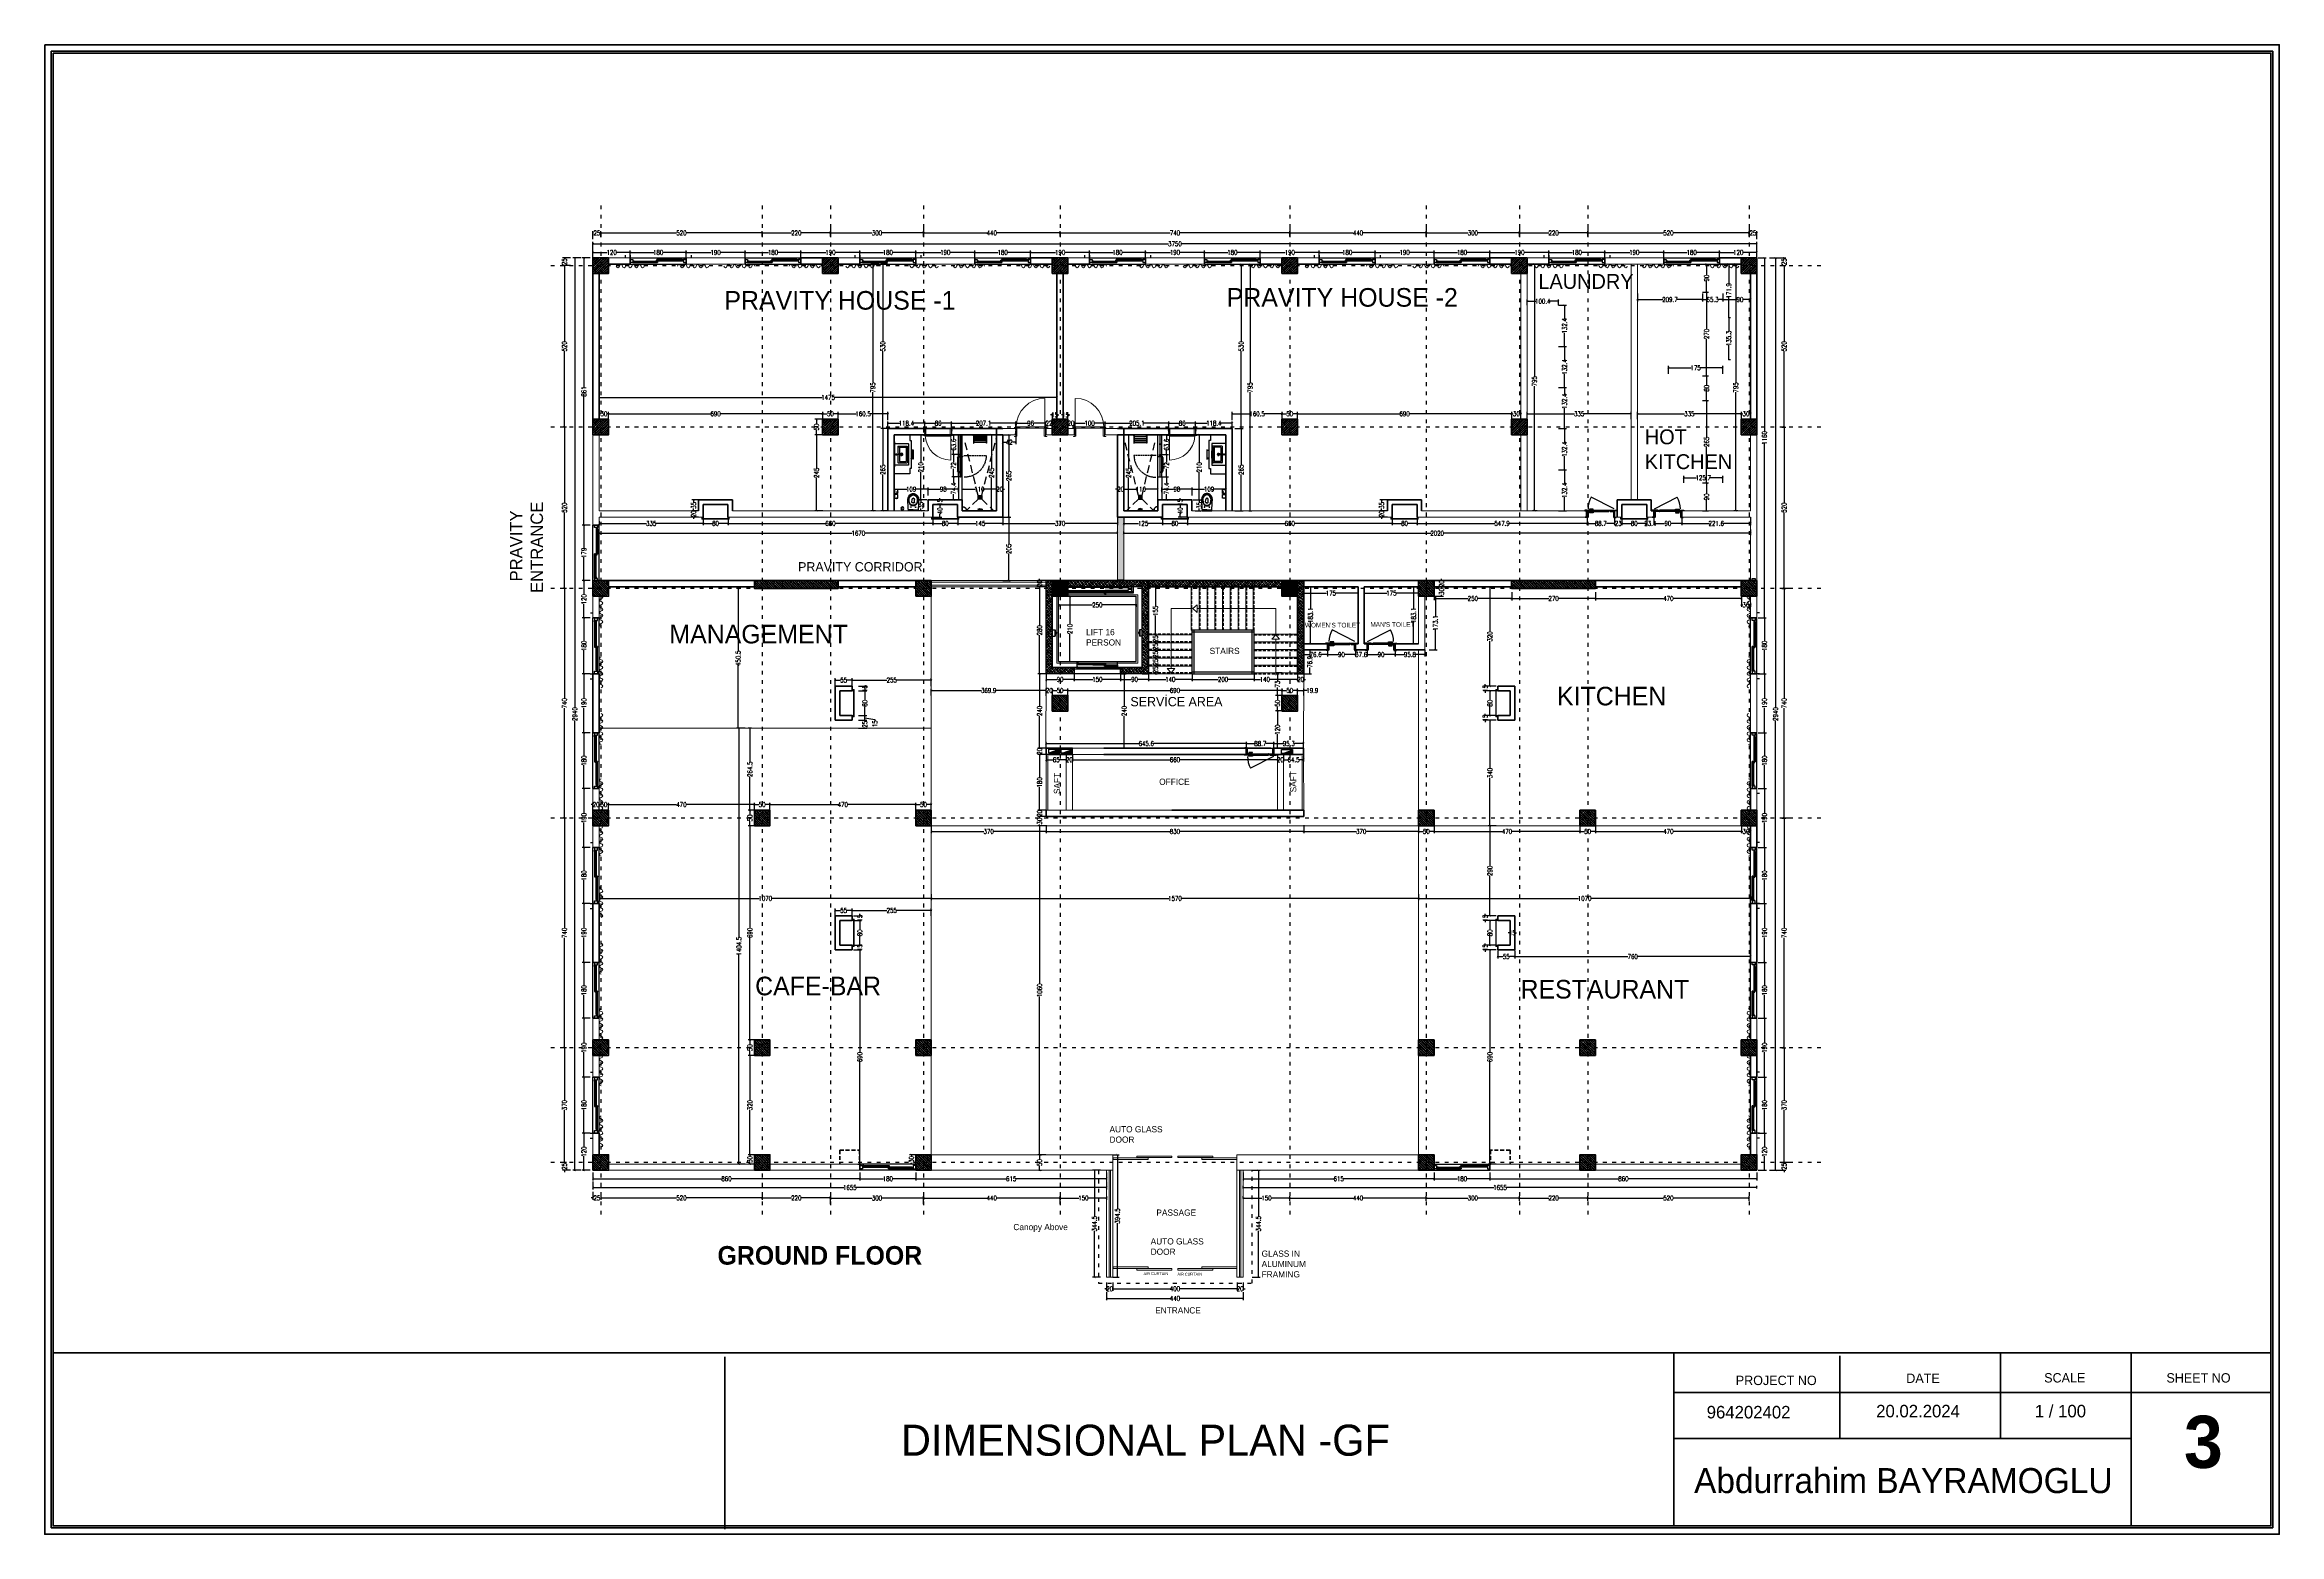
# Model space of a CAD drawing. Header units: centimetres. Extents: x -3207095 to 15275363, y -32656 to 4798027.
# Drawn here: x 675378 to 682578, y 4468302 to 4473102 of the extents above; entities that cross this region are included whole.
import ezdxf

# ---------------------------------------------------------------- set-up
doc = ezdxf.new("R2010")
doc.units = ezdxf.units.CM
for name, pattern in [('ACAD_ISO03W100', [30, 12, -18]), ('CENTER2', [1.125, 0.75, -0.125, 0.125, -0.125]), ('DASHED', [19.05, 12.7, -6.35]), ('DUZ', [500, 500]), ('HIDDEN', [0.375, 0.25, -0.125]), ('HIDDEN2', [0.1875, 0.125, -0.0625])]:
    doc.linetypes.add(name, pattern=pattern)
doc.layers.get('0').update_dxf_attribs({"color": 1, "linetype": 'DUZ'})
for name, color, linetype in [('0 MC MAHAL', 94, 'Continuous'), ('3K', 4, 'Continuous'), ('a-door', 2, 'Continuous'), ('a_cam', 161, 'Continuous'), ('a_gorunus', 233, 'Continuous'), ('a_mobilya', 1, 'Continuous'), ('a_mobilya_tarama', 253, 'Continuous'), ('a_seramik', 241, 'Continuous'), ('a_seramik_tarama', 85, 'Continuous'), ('a_vitrifiye', 195, 'Continuous'), ('AGAC', 116, 'Continuous'), ('DIM', 1, 'DUZ'), ('DR-WASTE PIPE', 5, 'CENTER2'), ('GOLGE', 8, 'HIDDEN'), ('GÖLGE', 8, 'DASHED'), ('KAPIACI1', 252, 'Continuous'), ('KOLTAR_F', 145, 'Continuous'), ('LOGO', 7, 'Continuous'), ('PEN', 161, 'Continuous'), ('Power_Legend$0$SMC-EL-DB', 170, 'Continuous'), ('söve', 26, 'DUZ'), ('TR', 8, 'Continuous')]:
    doc.layers.add(name, color=color, linetype=linetype)
for name, color, linetype, lineweight in [('A-ANNO-PATT-4', 173, 'Continuous', 5), ('Area', 41, 'Continuous', 25), ('cam', 143, 'Continuous', 20), ('DUV', 220, 'Continuous', 50), ('DUVAR', 7, 'Continuous', 35), ('FE_PERDE', 205, 'Continuous', 15), ('gor25', 142, 'Continuous', 25), ('iç duvar', 7, 'Continuous', 50), ('KAPEN', 151, 'Continuous', 9), ('KOLON_F', 3, 'Continuous', 35), ('sabt_tef', 181, 'Continuous', 30), ('YAZI', 7, 'Continuous', 15)]:
    doc.layers.add(name, color=color, linetype=linetype, lineweight=lineweight)
doc.styles.add('DIM', font='ROMANSTW.SHX', dxfattribs={"width": 0.7})
doc.dimstyles.new('1_100', dxfattribs={"dimtxt": 15, "dimasz": 6, "dimexe": 6, "dimexo": 0, "dimgap": 2, "dimtad": 0, "dimdec": 1, "dimzin": 11, "dimdsep": 46, "dimtxsty": 'DIM', "dimblk": 'ARCHTICK', "dimcen": 3, "dimdle": 1.25, "dimclrt": 2, "dimadec": 0, "dimazin": 0, "dimtfac": 1.25, "dimtdec": 1, "dimtix": 1, "dimtofl": 0, "dimtmove": 1, "dimatfit": 3, "dimldrblk": 'ARCHTICK', "dimfxl": 20, "dimfxlon": 1, "dimtolj": 1, "dimtzin": 0, "dimarcsym": 0})
pattern_1 = [(45, (18041.583, -32517.3164), (-4.4901280605, 4.4901280605), []), (45, (18046.0734, -32517.3164), (-4.4901280605, 4.4901280605), [3.175, -1.5875])]
pattern_2 = [(135, (5181557.5296, 3810001.6723), (-4.4901280605, -4.4901280605), []), (135, (5181557.5296, 3810006.1625), (-4.4901280605, -4.4901280605), [3.175, -1.5875])]
pattern_3 = [(135, (5182297.5296, 3810001.6723), (-4.4901280605, -4.4901280605), []), (135, (5182297.5296, 3810006.1625), (-4.4901280605, -4.4901280605), [3.175, -1.5875])]
pattern_4 = [(360, (472150.586, 4671835.662), (8e-16, 1.5875), [])]

# ---------------------------------------------------------------- blocks, each defined once
blk = doc.blocks.new('GEN_BLOCK00601')
at = {"linetype": 'Continuous', "ltscale": 50}
for centre, start, end in [((50, 50), 0, 180), ((150, 50), 180, 0), ((250, 50), 0, 180), ((350, 50), 180, 0), ((450, 50), 0, 180), ((550, 50), 180, 0), ((650, 50), 0, 180), ((750, 50), 180, 0), ((850, 50), 0, 180), ((950, 50), 180, 0)]:
    blk.add_arc(centre, 50, start, end, dxfattribs=at)
for tag in ['FLOOR', 'Sfb']:
    blk.add_attdef(tag, (0, 0), '', height=1)
blk = doc.blocks.new('K210')
for p, q in [((0.04, 0.985), (0.04, 0.032)), ((0.04, 0.032), (0.047, 0.032)), ((0.047, 0.032), (0.047, 0.022)), ((0.047, 0.022), (0.953, 0.022)), ((0.953, 0.032), (0.96, 0.032)), ((0.953, 0.022), (0.953, 0.032)), ((0.96, 0.032), (0.96, 0.065))]:
    blk.add_line(p, q)
for points in [[(-0.02, 0.03), (-0.02, 0.045), (0.03, 0.045), (0.03, 0.03)], [(0.04, 0.065), (0.96, 0.065)], [(1.02, 0.03), (1.02, 0.045), (0.97, 0.045), (0.97, 0.03)], [(-0.02, -0.23), (-0.02, -0.245), (0.03, -0.245), (0.03, -0.23)], [(0.02, -0.19), (0, -0.19), (0.02, -0.01), (0, -0.01)], [(1.02, -0.23), (1.02, -0.245), (0.97, -0.245), (0.97, -0.23)], [(0.98, -0.19), (1, -0.19), (0.98, -0.01), (1, -0.01)]]:
    blk.add_lwpolyline(points)
for points in [[(0.02, 0.03), (0.045, 0.03), (0.045, 0.02), (0.06, 0.02), (0.06, -0.23), (0.02, -0.23)], [(0.98, 0.03), (0.955, 0.03), (0.955, 0.02), (0.94, 0.02), (0.94, -0.23), (0.98, -0.23)]]:
    blk.add_lwpolyline(points, close=True)
blk.add_arc((0.04, 0.065), 0.92, 0, 90)
blk = doc.blocks.new('new block')
at = {"layer": 'KAPEN'}
for p, q in [((105202.053, 48261.86), (105202.02, 48261.86)), ((105202.053, 48261.853), (105202.053, 48261.86)), ((105202.063, 48261.853), (105202.053, 48261.853)), ((105202.063, 48261.047), (105202.063, 48261.853)), ((105201.25, 48261.04), (105202.053, 48261.04)), ((105202.053, 48261.047), (105202.063, 48261.047)), ((105202.053, 48261.04), (105202.053, 48261.047))]:
    blk.add_line(p, q, dxfattribs=at)
for points in [[(105202.02, 48261.04), (105202.02, 48261.86)], [(105202.055, 48261.92), (105202.04, 48261.92), (105202.04, 48261.87), (105202.055, 48261.87)], [(105202.225, 48261.88), (105202.225, 48261.9), (105202.095, 48261.88), (105202.095, 48261.9)], [(105202.265, 48261.92), (105202.28, 48261.92), (105202.28, 48261.87), (105202.265, 48261.87)], [(105202.055, 48260.98), (105202.04, 48260.98), (105202.04, 48261.03), (105202.055, 48261.03)], [(105202.225, 48261.02), (105202.225, 48261), (105202.095, 48261.02), (105202.095, 48261)], [(105202.265, 48260.98), (105202.28, 48260.98), (105202.28, 48261.03), (105202.265, 48261.03)]]:
    blk.add_lwpolyline(points, dxfattribs=at)
for points in [[(105202.055, 48261.88), (105202.055, 48261.855), (105202.065, 48261.855), (105202.065, 48261.84), (105202.265, 48261.84), (105202.265, 48261.88)], [(105202.055, 48261.02), (105202.055, 48261.045), (105202.065, 48261.045), (105202.065, 48261.06), (105202.265, 48261.06), (105202.265, 48261.02)]]:
    blk.add_lwpolyline(points, close=True, dxfattribs=at)
blk.add_arc((105202.071, 48261.04), 0.822, 93.60232, 180, dxfattribs=at)
blk = doc.blocks.new('urejjnjf')
at = {"layer": 'sabt_tef'}
for p, q in [((104450.066, 49042.304), (104449.756, 49042.304)), ((104449.911, 49042.284), (104449.756, 49042.284)), ((104449.911, 49042.276), (104449.756, 49042.276)), ((104449.846, 49042.184), (104449.822, 49042.184)), ((104449.834, 49042.195), (104449.834, 49042.184)), ((104449.834, 49042.173), (104449.834, 49042.184)), ((104449.911, 49042.284), (104450.066, 49042.284)), ((104449.911, 49042.276), (104450.066, 49042.276)), ((104449.976, 49042.184), (104450.001, 49042.184)), ((104449.989, 49042.195), (104449.989, 49042.184)), ((104449.989, 49042.173), (104449.989, 49042.184)), ((104449.87, 49042.02), (104449.872, 49041.935)), ((104449.911, 49042.051), (104449.9, 49042.051)), ((104449.911, 49041.901), (104449.907, 49041.901)), ((104449.907, 49041.901), (104449.911, 49041.901)), ((104449.911, 49042.051), (104449.923, 49042.051)), ((104449.915, 49041.901), (104449.911, 49041.901)), ((104449.911, 49041.901), (104449.915, 49041.901)), ((104449.953, 49042.02), (104449.95, 49041.935))]:
    blk.add_line(p, q, dxfattribs=at)
for centre, major_axis, start_param, end_param in [((104454.736, 49041.852), (3.536, 3.536), 2.265542, 2.338186), ((104449.911, 49042.014), (0.0919, 0.0919), 0.785398, 1.997007), ((104449.9, 49042.015), (-0.0778, 0.0778), -0.884575, 0.555132), ((104449.834, 49042.184), (-0.0053, 0.0053), 3.926991, 7.068583), ((104449.834, 49042.184), (0.0053, 0.0053), 2.356194, 5.497787), ((104449.911, 49042.014), (-0.0919, 0.0919), 4.286178, 5.497787), ((104449.922, 49042.015), (0.0778, 0.0778), 5.728053, 7.16776), ((104449.989, 49042.184), (-0.0053, 0.0053), 3.926991, 7.068583), ((104449.989, 49042.184), (0.0053, 0.0053), 2.356194, 5.497787), ((104445.087, 49041.852), (-3.536, 3.536), 3.944999, 4.017643), ((104449.926, 49041.931), (-0.134, 0.134), 0.731068, 1.971798), ((104450.07, 49041.955), (0.212, 0.212), 1.997007, 2.51551), ((104449.926, 49041.931), (0.109, 0.109), 2.51551, 3.542594), ((104450.07, 49041.955), (0.205, 0.205), 2.057267, 2.51551), ((104449.926, 49041.931), (-0.102, 0.102), 0.944713, 1.971798), ((104449.911, 49041.894), (0.106, 0.106), 3.542594, 3.926991), ((104449.911, 49041.894), (0.0806, 0.0806), 3.542594, 3.926991), ((104449.9, 49042.021), (0.0212, 0.0212), 0.785398, 2.385987), ((104449.907, 49041.936), (-0.0247, 0.0247), 0.815191, 2.356194), ((104449.911, 49041.894), (0.0735, 0.0735), 3.542594, 3.926991), ((104449.911, 49041.894), (-0.0735, 0.0735), 2.356194, 2.740591), ((104449.911, 49041.894), (-0.0806, 0.0806), 2.356194, 2.740591), ((104449.911, 49041.894), (-0.106, 0.106), 2.356194, 2.740591), ((104449.915, 49041.936), (0.0247, 0.0247), 3.926991, 5.467994), ((104449.923, 49042.021), (-0.0212, 0.0212), 3.897198, 5.497787), ((104449.896, 49041.931), (-0.102, 0.102), 2.740591, 3.767676), ((104449.896, 49041.931), (-0.109, 0.109), 2.740591, 3.767676), ((104449.896, 49041.931), (0.134, 0.134), 4.311388, 5.552117), ((104449.752, 49041.955), (0.205, 0.205), 5.338472, 5.796715), ((104449.752, 49041.955), (0.212, 0.212), 5.338472, 5.856974)]:
    blk.add_ellipse(centre, major_axis=major_axis, ratio=1, start_param=start_param, end_param=end_param, dxfattribs=at)
blk = doc.blocks.new('_ArchTick')
at = {"color": 0, "linetype": 'ByBlock', "const_width": 0.15}
blk.add_lwpolyline([(-0.5, -0.5), (0.5, 0.5)], dxfattribs=at)
blk = doc.blocks.new('*D237')
at = {"layer": 'Defpoints', "color": 0, "linetype": 'Continuous', "lineweight": 5, "transparency": 16777216}
for p in [(677265.1, 4472433), (677145.1, 4472415.2), (677265.1, 4472415.2)]:
    blk.add_point(p, dxfattribs=at)
at = {"layer": 'DIM', "color": 0, "linetype": 'Continuous', "lineweight": -2, "transparency": 16777216}
for p, q in [((677143.8, 4472433), (677190.6, 4472433)), ((677145.1, 4472415.2), (677145.1, 4472439)), ((677266.3, 4472433), (677219.6, 4472433)), ((677265.1, 4472415.2), (677265.1, 4472439))]:
    blk.add_line(p, q, dxfattribs=at)
at = {"layer": 'DIM', "color": 0, "linetype": 'Continuous', "lineweight": -2, "transparency": 16777216, "xscale": 6, "yscale": 6, "zscale": 6, "rotation": 180}
blk.add_blockref('_ArchTick', (677145.1, 4472433), dxfattribs=at)
at = {"layer": 'DIM', "color": 0, "linetype": 'Continuous', "lineweight": -2, "transparency": 16777216, "xscale": 6, "yscale": 6, "zscale": 6}
blk.add_blockref('_ArchTick', (677265.1, 4472433), dxfattribs=at)
at = {"layer": 'DIM', "color": 2, "linetype": 'Continuous', "lineweight": 5, "transparency": 16777216, "insert": (677205.1, 4472433), "char_height": 15, "attachment_point": 5, "style": 'DIM'}
blk.add_mtext('\\A1;120', dxfattribs=at)
blk = doc.blocks.new('*D238')
at = {"layer": 'Defpoints', "color": 0, "linetype": 'Continuous', "lineweight": 5, "transparency": 16777216}
for p in [(677445.1, 4472433), (677265.1, 4472415.2), (677445.1, 4472415.2)]:
    blk.add_point(p, dxfattribs=at)
at = {"layer": 'DIM', "color": 0, "linetype": 'Continuous', "lineweight": -2, "transparency": 16777216}
for p, q in [((677263.8, 4472433), (677340.6, 4472433)), ((677265.1, 4472415.2), (677265.1, 4472439)), ((677446.3, 4472433), (677369.6, 4472433)), ((677445.1, 4472415.2), (677445.1, 4472439))]:
    blk.add_line(p, q, dxfattribs=at)
at = {"layer": 'DIM', "color": 0, "linetype": 'Continuous', "lineweight": -2, "transparency": 16777216, "xscale": 6, "yscale": 6, "zscale": 6, "rotation": 180}
blk.add_blockref('_ArchTick', (677265.1, 4472433), dxfattribs=at)
at = {"layer": 'DIM', "color": 0, "linetype": 'Continuous', "lineweight": -2, "transparency": 16777216, "xscale": 6, "yscale": 6, "zscale": 6}
blk.add_blockref('_ArchTick', (677445.1, 4472433), dxfattribs=at)
at = {"layer": 'DIM', "color": 2, "linetype": 'Continuous', "lineweight": 5, "transparency": 16777216, "insert": (677355.1, 4472433), "char_height": 15, "attachment_point": 5, "style": 'DIM'}
blk.add_mtext('\\A1;180', dxfattribs=at)
blk = doc.blocks.new('*D239')
at = {"layer": 'Defpoints', "color": 0, "linetype": 'Continuous', "lineweight": 5, "transparency": 16777216}
for p in [(677635.1, 4472432.5), (677445.1, 4472415.2), (677635.1, 4472415.2)]:
    blk.add_point(p, dxfattribs=at)
at = {"layer": 'DIM', "color": 0, "linetype": 'Continuous', "lineweight": -2, "transparency": 16777216}
for p, q in [((677443.8, 4472432.5), (677525.6, 4472432.5)), ((677445.1, 4472415.2), (677445.1, 4472438.5)), ((677636.3, 4472432.5), (677554.6, 4472432.5)), ((677635.1, 4472415.2), (677635.1, 4472438.5))]:
    blk.add_line(p, q, dxfattribs=at)
at = {"layer": 'DIM', "color": 0, "linetype": 'Continuous', "lineweight": -2, "transparency": 16777216, "xscale": 6, "yscale": 6, "zscale": 6, "rotation": 180}
blk.add_blockref('_ArchTick', (677445.1, 4472432.5), dxfattribs=at)
at = {"layer": 'DIM', "color": 0, "linetype": 'Continuous', "lineweight": -2, "transparency": 16777216, "xscale": 6, "yscale": 6, "zscale": 6}
blk.add_blockref('_ArchTick', (677635.1, 4472432.5), dxfattribs=at)
at = {"layer": 'DIM', "color": 2, "linetype": 'Continuous', "lineweight": 5, "transparency": 16777216, "insert": (677540.1, 4472432.5), "char_height": 15, "attachment_point": 5, "style": 'DIM'}
blk.add_mtext('\\A1;190', dxfattribs=at)
blk = doc.blocks.new('*D240')
at = {"layer": 'Defpoints', "color": 0, "linetype": 'Continuous', "lineweight": 5, "transparency": 16777216}
for p in [(677815.1, 4472433), (677635.1, 4472415.2), (677815.1, 4472415.2)]:
    blk.add_point(p, dxfattribs=at)
at = {"layer": 'DIM', "color": 0, "linetype": 'Continuous', "lineweight": -2, "transparency": 16777216}
for p, q in [((677633.8, 4472433), (677710.6, 4472433)), ((677635.1, 4472415.2), (677635.1, 4472439)), ((677816.3, 4472433), (677739.6, 4472433)), ((677815.1, 4472415.2), (677815.1, 4472439))]:
    blk.add_line(p, q, dxfattribs=at)
at = {"layer": 'DIM', "color": 0, "linetype": 'Continuous', "lineweight": -2, "transparency": 16777216, "xscale": 6, "yscale": 6, "zscale": 6, "rotation": 180}
blk.add_blockref('_ArchTick', (677635.1, 4472433), dxfattribs=at)
at = {"layer": 'DIM', "color": 0, "linetype": 'Continuous', "lineweight": -2, "transparency": 16777216, "xscale": 6, "yscale": 6, "zscale": 6}
blk.add_blockref('_ArchTick', (677815.1, 4472433), dxfattribs=at)
at = {"layer": 'DIM', "color": 2, "linetype": 'Continuous', "lineweight": 5, "transparency": 16777216, "insert": (677725.1, 4472433), "char_height": 15, "attachment_point": 5, "style": 'DIM'}
blk.add_mtext('\\A1;180', dxfattribs=at)
blk = doc.blocks.new('*D241')
at = {"layer": 'Defpoints', "color": 0, "linetype": 'Continuous', "lineweight": 5, "transparency": 16777216}
for p in [(678005.1, 4472433), (677815.1, 4472415.2), (678005.1, 4472415.2)]:
    blk.add_point(p, dxfattribs=at)
at = {"layer": 'DIM', "color": 0, "linetype": 'Continuous', "lineweight": -2, "transparency": 16777216}
for p, q in [((677813.8, 4472433), (677895.6, 4472433)), ((677815.1, 4472415.2), (677815.1, 4472439)), ((678006.3, 4472433), (677924.6, 4472433)), ((678005.1, 4472415.2), (678005.1, 4472439))]:
    blk.add_line(p, q, dxfattribs=at)
at = {"layer": 'DIM', "color": 0, "linetype": 'Continuous', "lineweight": -2, "transparency": 16777216, "xscale": 6, "yscale": 6, "zscale": 6, "rotation": 180}
blk.add_blockref('_ArchTick', (677815.1, 4472433), dxfattribs=at)
at = {"layer": 'DIM', "color": 0, "linetype": 'Continuous', "lineweight": -2, "transparency": 16777216, "xscale": 6, "yscale": 6, "zscale": 6}
blk.add_blockref('_ArchTick', (678005.1, 4472433), dxfattribs=at)
at = {"layer": 'DIM', "color": 2, "linetype": 'Continuous', "lineweight": 5, "transparency": 16777216, "insert": (677910.1, 4472433), "char_height": 15, "attachment_point": 5, "style": 'DIM'}
blk.add_mtext('\\A1;190', dxfattribs=at)
blk = doc.blocks.new('*D243')
at = {"layer": 'Defpoints', "color": 0, "linetype": 'Continuous', "lineweight": 5, "transparency": 16777216}
for p in [(678375.1, 4472433), (678185.1, 4472415.2), (678375.1, 4472415.2)]:
    blk.add_point(p, dxfattribs=at)
at = {"layer": 'DIM', "color": 0, "linetype": 'Continuous', "lineweight": -2, "transparency": 16777216}
for p, q in [((678183.8, 4472433), (678265.6, 4472433)), ((678185.1, 4472415.2), (678185.1, 4472439)), ((678376.3, 4472433), (678294.6, 4472433)), ((678375.1, 4472415.2), (678375.1, 4472439))]:
    blk.add_line(p, q, dxfattribs=at)
at = {"layer": 'DIM', "color": 0, "linetype": 'Continuous', "lineweight": -2, "transparency": 16777216, "xscale": 6, "yscale": 6, "zscale": 6, "rotation": 180}
blk.add_blockref('_ArchTick', (678185.1, 4472433), dxfattribs=at)
at = {"layer": 'DIM', "color": 0, "linetype": 'Continuous', "lineweight": -2, "transparency": 16777216, "xscale": 6, "yscale": 6, "zscale": 6}
blk.add_blockref('_ArchTick', (678375.1, 4472433), dxfattribs=at)
at = {"layer": 'DIM', "color": 2, "linetype": 'Continuous', "lineweight": 5, "transparency": 16777216, "insert": (678280.1, 4472433), "char_height": 15, "attachment_point": 5, "style": 'DIM'}
blk.add_mtext('\\A1;190', dxfattribs=at)
blk = doc.blocks.new('*D244')
at = {"layer": 'Defpoints', "color": 0, "linetype": 'Continuous', "lineweight": 5, "transparency": 16777216}
for p in [(678555.1, 4472433), (678375.1, 4472415.2), (678555.1, 4472415.2)]:
    blk.add_point(p, dxfattribs=at)
at = {"layer": 'DIM', "color": 0, "linetype": 'Continuous', "lineweight": -2, "transparency": 16777216}
for p, q in [((678373.8, 4472433), (678450.6, 4472433)), ((678375.1, 4472415.2), (678375.1, 4472439)), ((678556.3, 4472433), (678479.6, 4472433)), ((678555.1, 4472415.2), (678555.1, 4472439))]:
    blk.add_line(p, q, dxfattribs=at)
at = {"layer": 'DIM', "color": 0, "linetype": 'Continuous', "lineweight": -2, "transparency": 16777216, "xscale": 6, "yscale": 6, "zscale": 6, "rotation": 180}
blk.add_blockref('_ArchTick', (678375.1, 4472433), dxfattribs=at)
at = {"layer": 'DIM', "color": 0, "linetype": 'Continuous', "lineweight": -2, "transparency": 16777216, "xscale": 6, "yscale": 6, "zscale": 6}
blk.add_blockref('_ArchTick', (678555.1, 4472433), dxfattribs=at)
at = {"layer": 'DIM', "color": 2, "linetype": 'Continuous', "lineweight": 5, "transparency": 16777216, "insert": (678465.1, 4472433), "char_height": 15, "attachment_point": 5, "style": 'DIM'}
blk.add_mtext('\\A1;180', dxfattribs=at)
blk = doc.blocks.new('*D245')
at = {"layer": 'Defpoints', "color": 0, "linetype": 'Continuous', "lineweight": 5, "transparency": 16777216}
for p in [(678745.1, 4472433), (678555.1, 4472415.2), (678745.1, 4472415.2)]:
    blk.add_point(p, dxfattribs=at)
at = {"layer": 'DIM', "color": 0, "linetype": 'Continuous', "lineweight": -2, "transparency": 16777216}
for p, q in [((678553.8, 4472433), (678635.6, 4472433)), ((678555.1, 4472415.2), (678555.1, 4472439)), ((678746.3, 4472433), (678664.6, 4472433)), ((678745.1, 4472415.2), (678745.1, 4472439))]:
    blk.add_line(p, q, dxfattribs=at)
at = {"layer": 'DIM', "color": 0, "linetype": 'Continuous', "lineweight": -2, "transparency": 16777216, "xscale": 6, "yscale": 6, "zscale": 6, "rotation": 180}
blk.add_blockref('_ArchTick', (678555.1, 4472433), dxfattribs=at)
at = {"layer": 'DIM', "color": 0, "linetype": 'Continuous', "lineweight": -2, "transparency": 16777216, "xscale": 6, "yscale": 6, "zscale": 6}
blk.add_blockref('_ArchTick', (678745.1, 4472433), dxfattribs=at)
at = {"layer": 'DIM', "color": 2, "linetype": 'Continuous', "lineweight": 5, "transparency": 16777216, "insert": (678650.1, 4472433), "char_height": 15, "attachment_point": 5, "style": 'DIM'}
blk.add_mtext('\\A1;190', dxfattribs=at)
blk = doc.blocks.new('*D246')
at = {"layer": 'Defpoints', "color": 0, "linetype": 'Continuous', "lineweight": 5, "transparency": 16777216}
for p in [(678925.1, 4472433), (678745.1, 4472415.2), (678925.1, 4472415.2)]:
    blk.add_point(p, dxfattribs=at)
at = {"layer": 'DIM', "color": 0, "linetype": 'Continuous', "lineweight": -2, "transparency": 16777216}
for p, q in [((678743.8, 4472433), (678820.6, 4472433)), ((678745.1, 4472415.2), (678745.1, 4472439)), ((678926.3, 4472433), (678849.6, 4472433)), ((678925.1, 4472415.2), (678925.1, 4472439))]:
    blk.add_line(p, q, dxfattribs=at)
at = {"layer": 'DIM', "color": 0, "linetype": 'Continuous', "lineweight": -2, "transparency": 16777216, "xscale": 6, "yscale": 6, "zscale": 6, "rotation": 180}
blk.add_blockref('_ArchTick', (678745.1, 4472433), dxfattribs=at)
at = {"layer": 'DIM', "color": 0, "linetype": 'Continuous', "lineweight": -2, "transparency": 16777216, "xscale": 6, "yscale": 6, "zscale": 6}
blk.add_blockref('_ArchTick', (678925.1, 4472433), dxfattribs=at)
at = {"layer": 'DIM', "color": 2, "linetype": 'Continuous', "lineweight": 5, "transparency": 16777216, "insert": (678835.1, 4472433), "char_height": 15, "attachment_point": 5, "style": 'DIM'}
blk.add_mtext('\\A1;180', dxfattribs=at)
blk = doc.blocks.new('*D247')
at = {"layer": 'Defpoints', "color": 0, "linetype": 'Continuous', "lineweight": 5, "transparency": 16777216}
for p in [(679115.1, 4472433), (678925.1, 4472415.2), (679115.1, 4472415.2)]:
    blk.add_point(p, dxfattribs=at)
at = {"layer": 'DIM', "color": 0, "linetype": 'Continuous', "lineweight": -2, "transparency": 16777216}
for p, q in [((678923.8, 4472433), (679005.6, 4472433)), ((678925.1, 4472415.2), (678925.1, 4472439)), ((679116.3, 4472433), (679034.6, 4472433)), ((679115.1, 4472415.2), (679115.1, 4472439))]:
    blk.add_line(p, q, dxfattribs=at)
at = {"layer": 'DIM', "color": 0, "linetype": 'Continuous', "lineweight": -2, "transparency": 16777216, "xscale": 6, "yscale": 6, "zscale": 6, "rotation": 180}
blk.add_blockref('_ArchTick', (678925.1, 4472433), dxfattribs=at)
at = {"layer": 'DIM', "color": 0, "linetype": 'Continuous', "lineweight": -2, "transparency": 16777216, "xscale": 6, "yscale": 6, "zscale": 6}
blk.add_blockref('_ArchTick', (679115.1, 4472433), dxfattribs=at)
at = {"layer": 'DIM', "color": 2, "linetype": 'Continuous', "lineweight": 5, "transparency": 16777216, "insert": (679020.1, 4472433), "char_height": 15, "attachment_point": 5, "style": 'DIM'}
blk.add_mtext('\\A1;190', dxfattribs=at)
blk = doc.blocks.new('*D248')
at = {"layer": 'Defpoints', "color": 0, "linetype": 'Continuous', "lineweight": 5, "transparency": 16777216}
for p in [(679295.1, 4472433), (679115.1, 4472415.2), (679295.1, 4472415.2)]:
    blk.add_point(p, dxfattribs=at)
at = {"layer": 'DIM', "color": 0, "linetype": 'Continuous', "lineweight": -2, "transparency": 16777216}
for p, q in [((679113.8, 4472433), (679190.6, 4472433)), ((679115.1, 4472415.2), (679115.1, 4472439)), ((679296.3, 4472433), (679219.6, 4472433)), ((679295.1, 4472415.2), (679295.1, 4472439))]:
    blk.add_line(p, q, dxfattribs=at)
at = {"layer": 'DIM', "color": 0, "linetype": 'Continuous', "lineweight": -2, "transparency": 16777216, "xscale": 6, "yscale": 6, "zscale": 6, "rotation": 180}
blk.add_blockref('_ArchTick', (679115.1, 4472433), dxfattribs=at)
at = {"layer": 'DIM', "color": 0, "linetype": 'Continuous', "lineweight": -2, "transparency": 16777216, "xscale": 6, "yscale": 6, "zscale": 6}
blk.add_blockref('_ArchTick', (679295.1, 4472433), dxfattribs=at)
at = {"layer": 'DIM', "color": 2, "linetype": 'Continuous', "lineweight": 5, "transparency": 16777216, "insert": (679205.1, 4472433), "char_height": 15, "attachment_point": 5, "style": 'DIM'}
blk.add_mtext('\\A1;180', dxfattribs=at)
blk = doc.blocks.new('*D249')
at = {"layer": 'Defpoints', "color": 0, "linetype": 'Continuous', "lineweight": 5, "transparency": 16777216}
for p in [(679485.1, 4472433), (679295.1, 4472415.2), (679485.1, 4472415.2)]:
    blk.add_point(p, dxfattribs=at)
at = {"layer": 'DIM', "color": 0, "linetype": 'Continuous', "lineweight": -2, "transparency": 16777216}
for p, q in [((679293.8, 4472433), (679375.6, 4472433)), ((679295.1, 4472415.2), (679295.1, 4472439)), ((679486.3, 4472433), (679404.6, 4472433)), ((679485.1, 4472415.2), (679485.1, 4472439))]:
    blk.add_line(p, q, dxfattribs=at)
at = {"layer": 'DIM', "color": 0, "linetype": 'Continuous', "lineweight": -2, "transparency": 16777216, "xscale": 6, "yscale": 6, "zscale": 6, "rotation": 180}
blk.add_blockref('_ArchTick', (679295.1, 4472433), dxfattribs=at)
at = {"layer": 'DIM', "color": 0, "linetype": 'Continuous', "lineweight": -2, "transparency": 16777216, "xscale": 6, "yscale": 6, "zscale": 6}
blk.add_blockref('_ArchTick', (679485.1, 4472433), dxfattribs=at)
at = {"layer": 'DIM', "color": 2, "linetype": 'Continuous', "lineweight": 5, "transparency": 16777216, "insert": (679390.1, 4472433), "char_height": 15, "attachment_point": 5, "style": 'DIM'}
blk.add_mtext('\\A1;190', dxfattribs=at)
blk = doc.blocks.new('*D250')
at = {"layer": 'Defpoints', "color": 0, "linetype": 'Continuous', "lineweight": 5, "transparency": 16777216}
for p in [(679665.1, 4472433), (679485.1, 4472415.2), (679665.1, 4472415.2)]:
    blk.add_point(p, dxfattribs=at)
at = {"layer": 'DIM', "color": 0, "linetype": 'Continuous', "lineweight": -2, "transparency": 16777216}
for p, q in [((679483.8, 4472433), (679560.6, 4472433)), ((679485.1, 4472415.2), (679485.1, 4472439)), ((679666.3, 4472433), (679589.6, 4472433)), ((679665.1, 4472415.2), (679665.1, 4472439))]:
    blk.add_line(p, q, dxfattribs=at)
at = {"layer": 'DIM', "color": 0, "linetype": 'Continuous', "lineweight": -2, "transparency": 16777216, "xscale": 6, "yscale": 6, "zscale": 6, "rotation": 180}
blk.add_blockref('_ArchTick', (679485.1, 4472433), dxfattribs=at)
at = {"layer": 'DIM', "color": 0, "linetype": 'Continuous', "lineweight": -2, "transparency": 16777216, "xscale": 6, "yscale": 6, "zscale": 6}
blk.add_blockref('_ArchTick', (679665.1, 4472433), dxfattribs=at)
at = {"layer": 'DIM', "color": 2, "linetype": 'Continuous', "lineweight": 5, "transparency": 16777216, "insert": (679575.1, 4472433), "char_height": 15, "attachment_point": 5, "style": 'DIM'}
blk.add_mtext('\\A1;180', dxfattribs=at)
blk = doc.blocks.new('*D251')
at = {"layer": 'Defpoints', "color": 0, "linetype": 'Continuous', "lineweight": 5, "transparency": 16777216}
for p in [(679855.1, 4472433), (679665.1, 4472415.2), (679855.1, 4472415.2)]:
    blk.add_point(p, dxfattribs=at)
at = {"layer": 'DIM', "color": 0, "linetype": 'Continuous', "lineweight": -2, "transparency": 16777216}
for p, q in [((679663.8, 4472433), (679745.6, 4472433)), ((679665.1, 4472415.2), (679665.1, 4472439)), ((679856.3, 4472433), (679774.6, 4472433)), ((679855.1, 4472415.2), (679855.1, 4472439))]:
    blk.add_line(p, q, dxfattribs=at)
at = {"layer": 'DIM', "color": 0, "linetype": 'Continuous', "lineweight": -2, "transparency": 16777216, "xscale": 6, "yscale": 6, "zscale": 6, "rotation": 180}
blk.add_blockref('_ArchTick', (679665.1, 4472433), dxfattribs=at)
at = {"layer": 'DIM', "color": 0, "linetype": 'Continuous', "lineweight": -2, "transparency": 16777216, "xscale": 6, "yscale": 6, "zscale": 6}
blk.add_blockref('_ArchTick', (679855.1, 4472433), dxfattribs=at)
at = {"layer": 'DIM', "color": 2, "linetype": 'Continuous', "lineweight": 5, "transparency": 16777216, "insert": (679760.1, 4472433), "char_height": 15, "attachment_point": 5, "style": 'DIM'}
blk.add_mtext('\\A1;190', dxfattribs=at)
blk = doc.blocks.new('*D252')
at = {"layer": 'Defpoints', "color": 0, "linetype": 'Continuous', "lineweight": 5, "transparency": 16777216}
for p in [(680035.1, 4472433), (679855.1, 4472415.2), (680035.1, 4472415.2)]:
    blk.add_point(p, dxfattribs=at)
at = {"layer": 'DIM', "color": 0, "linetype": 'Continuous', "lineweight": -2, "transparency": 16777216}
for p, q in [((679853.8, 4472433), (679930.6, 4472433)), ((679855.1, 4472415.2), (679855.1, 4472439)), ((680036.3, 4472433), (679959.6, 4472433)), ((680035.1, 4472415.2), (680035.1, 4472439))]:
    blk.add_line(p, q, dxfattribs=at)
at = {"layer": 'DIM', "color": 0, "linetype": 'Continuous', "lineweight": -2, "transparency": 16777216, "xscale": 6, "yscale": 6, "zscale": 6, "rotation": 180}
blk.add_blockref('_ArchTick', (679855.1, 4472433), dxfattribs=at)
at = {"layer": 'DIM', "color": 0, "linetype": 'Continuous', "lineweight": -2, "transparency": 16777216, "xscale": 6, "yscale": 6, "zscale": 6}
blk.add_blockref('_ArchTick', (680035.1, 4472433), dxfattribs=at)
at = {"layer": 'DIM', "color": 2, "linetype": 'Continuous', "lineweight": 5, "transparency": 16777216, "insert": (679945.1, 4472433), "char_height": 15, "attachment_point": 5, "style": 'DIM'}
blk.add_mtext('\\A1;180', dxfattribs=at)
blk = doc.blocks.new('*D253')
at = {"layer": 'Defpoints', "color": 0, "linetype": 'Continuous', "lineweight": 5, "transparency": 16777216}
for p in [(680225.1, 4472433), (680035.1, 4472415.2), (680225.1, 4472415.2)]:
    blk.add_point(p, dxfattribs=at)
at = {"layer": 'DIM', "color": 0, "linetype": 'Continuous', "lineweight": -2, "transparency": 16777216}
for p, q in [((680033.8, 4472433), (680115.6, 4472433)), ((680035.1, 4472415.2), (680035.1, 4472439)), ((680226.3, 4472433), (680144.6, 4472433)), ((680225.1, 4472415.2), (680225.1, 4472439))]:
    blk.add_line(p, q, dxfattribs=at)
at = {"layer": 'DIM', "color": 0, "linetype": 'Continuous', "lineweight": -2, "transparency": 16777216, "xscale": 6, "yscale": 6, "zscale": 6, "rotation": 180}
blk.add_blockref('_ArchTick', (680035.1, 4472433), dxfattribs=at)
at = {"layer": 'DIM', "color": 0, "linetype": 'Continuous', "lineweight": -2, "transparency": 16777216, "xscale": 6, "yscale": 6, "zscale": 6}
blk.add_blockref('_ArchTick', (680225.1, 4472433), dxfattribs=at)
at = {"layer": 'DIM', "color": 2, "linetype": 'Continuous', "lineweight": 5, "transparency": 16777216, "insert": (680130.1, 4472433), "char_height": 15, "attachment_point": 5, "style": 'DIM'}
blk.add_mtext('\\A1;190', dxfattribs=at)
blk = doc.blocks.new('*D254')
at = {"layer": 'Defpoints', "color": 0, "linetype": 'Continuous', "lineweight": 5, "transparency": 16777216}
for p in [(680405.1, 4472433), (680225.1, 4472415.2), (680405.1, 4472415.2)]:
    blk.add_point(p, dxfattribs=at)
at = {"layer": 'DIM', "color": 0, "linetype": 'Continuous', "lineweight": -2, "transparency": 16777216}
for p, q in [((680223.8, 4472433), (680300.6, 4472433)), ((680225.1, 4472415.2), (680225.1, 4472439)), ((680406.3, 4472433), (680329.6, 4472433)), ((680405.1, 4472415.2), (680405.1, 4472439))]:
    blk.add_line(p, q, dxfattribs=at)
at = {"layer": 'DIM', "color": 0, "linetype": 'Continuous', "lineweight": -2, "transparency": 16777216, "xscale": 6, "yscale": 6, "zscale": 6, "rotation": 180}
blk.add_blockref('_ArchTick', (680225.1, 4472433), dxfattribs=at)
at = {"layer": 'DIM', "color": 0, "linetype": 'Continuous', "lineweight": -2, "transparency": 16777216, "xscale": 6, "yscale": 6, "zscale": 6}
blk.add_blockref('_ArchTick', (680405.1, 4472433), dxfattribs=at)
at = {"layer": 'DIM', "color": 2, "linetype": 'Continuous', "lineweight": 5, "transparency": 16777216, "insert": (680315.1, 4472433), "char_height": 15, "attachment_point": 5, "style": 'DIM'}
blk.add_mtext('\\A1;180', dxfattribs=at)
blk = doc.blocks.new('*D255')
at = {"layer": 'Defpoints', "color": 0, "linetype": 'Continuous', "lineweight": 5, "transparency": 16777216}
for p in [(680595.1, 4472433), (680405.1, 4472415.2), (680595.1, 4472415.2)]:
    blk.add_point(p, dxfattribs=at)
at = {"layer": 'DIM', "color": 0, "linetype": 'Continuous', "lineweight": -2, "transparency": 16777216}
for p, q in [((680403.8, 4472433), (680485.6, 4472433)), ((680405.1, 4472415.2), (680405.1, 4472439)), ((680596.3, 4472433), (680514.6, 4472433)), ((680595.1, 4472415.2), (680595.1, 4472439))]:
    blk.add_line(p, q, dxfattribs=at)
at = {"layer": 'DIM', "color": 0, "linetype": 'Continuous', "lineweight": -2, "transparency": 16777216, "xscale": 6, "yscale": 6, "zscale": 6, "rotation": 180}
blk.add_blockref('_ArchTick', (680405.1, 4472433), dxfattribs=at)
at = {"layer": 'DIM', "color": 0, "linetype": 'Continuous', "lineweight": -2, "transparency": 16777216, "xscale": 6, "yscale": 6, "zscale": 6}
blk.add_blockref('_ArchTick', (680595.1, 4472433), dxfattribs=at)
at = {"layer": 'DIM', "color": 2, "linetype": 'Continuous', "lineweight": 5, "transparency": 16777216, "insert": (680500.1, 4472433), "char_height": 15, "attachment_point": 5, "style": 'DIM'}
blk.add_mtext('\\A1;190', dxfattribs=at)
blk = doc.blocks.new('*D256')
at = {"layer": 'Defpoints', "color": 0, "linetype": 'Continuous', "lineweight": 5, "transparency": 16777216}
for p in [(680775.1, 4472433), (680595.1, 4472415.2), (680775.1, 4472415.2)]:
    blk.add_point(p, dxfattribs=at)
at = {"layer": 'DIM', "color": 0, "linetype": 'Continuous', "lineweight": -2, "transparency": 16777216}
for p, q in [((680593.8, 4472433), (680670.6, 4472433)), ((680595.1, 4472415.2), (680595.1, 4472439)), ((680776.3, 4472433), (680699.6, 4472433)), ((680775.1, 4472415.2), (680775.1, 4472439))]:
    blk.add_line(p, q, dxfattribs=at)
at = {"layer": 'DIM', "color": 0, "linetype": 'Continuous', "lineweight": -2, "transparency": 16777216, "xscale": 6, "yscale": 6, "zscale": 6, "rotation": 180}
blk.add_blockref('_ArchTick', (680595.1, 4472433), dxfattribs=at)
at = {"layer": 'DIM', "color": 0, "linetype": 'Continuous', "lineweight": -2, "transparency": 16777216, "xscale": 6, "yscale": 6, "zscale": 6}
blk.add_blockref('_ArchTick', (680775.1, 4472433), dxfattribs=at)
at = {"layer": 'DIM', "color": 2, "linetype": 'Continuous', "lineweight": 5, "transparency": 16777216, "insert": (680685.1, 4472433), "char_height": 15, "attachment_point": 5, "style": 'DIM'}
blk.add_mtext('\\A1;180', dxfattribs=at)
blk = doc.blocks.new('*D257')
at = {"layer": 'Defpoints', "color": 0, "linetype": 'Continuous', "lineweight": 5, "transparency": 16777216}
for p in [(680895.1, 4472433), (680775.1, 4472415.2), (680895.1, 4472415.2)]:
    blk.add_point(p, dxfattribs=at)
at = {"layer": 'DIM', "color": 0, "linetype": 'Continuous', "lineweight": -2, "transparency": 16777216}
for p, q in [((680773.8, 4472433), (680820.6, 4472433)), ((680775.1, 4472415.2), (680775.1, 4472439)), ((680896.3, 4472433), (680849.6, 4472433)), ((680895.1, 4472415.2), (680895.1, 4472439))]:
    blk.add_line(p, q, dxfattribs=at)
at = {"layer": 'DIM', "color": 0, "linetype": 'Continuous', "lineweight": -2, "transparency": 16777216, "xscale": 6, "yscale": 6, "zscale": 6, "rotation": 180}
blk.add_blockref('_ArchTick', (680775.1, 4472433), dxfattribs=at)
at = {"layer": 'DIM', "color": 0, "linetype": 'Continuous', "lineweight": -2, "transparency": 16777216, "xscale": 6, "yscale": 6, "zscale": 6}
blk.add_blockref('_ArchTick', (680895.1, 4472433), dxfattribs=at)
at = {"layer": 'DIM', "color": 2, "linetype": 'Continuous', "lineweight": 5, "transparency": 16777216, "insert": (680835.1, 4472433), "char_height": 15, "attachment_point": 5, "style": 'DIM'}
blk.add_mtext('\\A1;120', dxfattribs=at)
blk = doc.blocks.new('*D258')
at = {"layer": 'Defpoints', "color": 0, "linetype": 'Continuous', "lineweight": 5, "transparency": 16777216}
for p in [(677145.1, 4472415.2), (677116, 4471554.2), (677145.1, 4471554.2)]:
    blk.add_point(p, dxfattribs=at)
at = {"layer": 'DIM', "color": 0, "linetype": 'Continuous', "lineweight": -2, "transparency": 16777216}
for p, q in [((677136, 4472415.2), (677110, 4472415.2)), ((677116, 4472416.4), (677116, 4471997.9)), ((677116, 4471552.9), (677116, 4471971.4)), ((677136, 4471554.2), (677110, 4471554.2))]:
    blk.add_line(p, q, dxfattribs=at)
at = {"layer": 'DIM', "color": 0, "linetype": 'Continuous', "lineweight": -2, "transparency": 16777216, "xscale": 6, "yscale": 6, "zscale": 6}
for p, rotation in [((677116, 4472415.2), 90), ((677116, 4471554.2), 270)]:
    blk.add_blockref('_ArchTick', p, dxfattribs=dict(at, rotation=rotation))
at = {"layer": 'DIM', "color": 2, "linetype": 'Continuous', "lineweight": 5, "transparency": 16777216, "insert": (677116, 4471984.7), "char_height": 15, "attachment_point": 5, "rotation": 90, "style": 'DIM'}
blk.add_mtext('\\A1;861', dxfattribs=at)
blk = doc.blocks.new('*D259')
at = {"layer": 'Defpoints', "color": 0, "linetype": 'Continuous', "lineweight": 5, "transparency": 16777216}
for p in [(677145.1, 4471554.2), (677116, 4471375.2), (677145.1, 4471375.2)]:
    blk.add_point(p, dxfattribs=at)
at = {"layer": 'DIM', "color": 0, "linetype": 'Continuous', "lineweight": -2, "transparency": 16777216}
for p, q in [((677136, 4471554.2), (677110, 4471554.2)), ((677116, 4471555.4), (677116, 4471478.9)), ((677116, 4471373.9), (677116, 4471450.4)), ((677136, 4471375.2), (677110, 4471375.2))]:
    blk.add_line(p, q, dxfattribs=at)
at = {"layer": 'DIM', "color": 0, "linetype": 'Continuous', "lineweight": -2, "transparency": 16777216, "xscale": 6, "yscale": 6, "zscale": 6}
for p, rotation in [((677116, 4471554.2), 90), ((677116, 4471375.2), 270)]:
    blk.add_blockref('_ArchTick', p, dxfattribs=dict(at, rotation=rotation))
at = {"layer": 'DIM', "color": 2, "linetype": 'Continuous', "lineweight": 5, "transparency": 16777216, "insert": (677116, 4471464.7), "char_height": 15, "attachment_point": 5, "rotation": 90, "style": 'DIM'}
blk.add_mtext('\\A1;179', dxfattribs=at)
blk = doc.blocks.new('*D260')
at = {"layer": 'Defpoints', "color": 0, "linetype": 'Continuous', "lineweight": 5, "transparency": 16777216}
for p in [(677145.1, 4471375.2), (677116, 4471255.2), (677145.1, 4471255.2)]:
    blk.add_point(p, dxfattribs=at)
at = {"layer": 'DIM', "color": 0, "linetype": 'Continuous', "lineweight": -2, "transparency": 16777216}
for p, q in [((677136, 4471375.2), (677110, 4471375.2)), ((677116, 4471376.4), (677116, 4471329.7)), ((677116, 4471253.9), (677116, 4471300.7)), ((677136, 4471255.2), (677110, 4471255.2))]:
    blk.add_line(p, q, dxfattribs=at)
at = {"layer": 'DIM', "color": 0, "linetype": 'Continuous', "lineweight": -2, "transparency": 16777216, "xscale": 6, "yscale": 6, "zscale": 6}
for p, rotation in [((677116, 4471375.2), 90), ((677116, 4471255.2), 270)]:
    blk.add_blockref('_ArchTick', p, dxfattribs=dict(at, rotation=rotation))
at = {"layer": 'DIM', "color": 2, "linetype": 'Continuous', "lineweight": 5, "transparency": 16777216, "insert": (677116, 4471315.2), "char_height": 15, "attachment_point": 5, "rotation": 90, "style": 'DIM'}
blk.add_mtext('\\A1;120', dxfattribs=at)
blk = doc.blocks.new('*D261')
at = {"layer": 'Defpoints', "color": 0, "linetype": 'Continuous', "lineweight": 5, "transparency": 16777216}
for p in [(677145.1, 4471255.2), (677116, 4471075.2), (677145.1, 4471075.2)]:
    blk.add_point(p, dxfattribs=at)
at = {"layer": 'DIM', "color": 0, "linetype": 'Continuous', "lineweight": -2, "transparency": 16777216}
for p, q in [((677136, 4471255.2), (677110, 4471255.2)), ((677116, 4471256.4), (677116, 4471179.7)), ((677116, 4471073.9), (677116, 4471150.7)), ((677136, 4471075.2), (677110, 4471075.2))]:
    blk.add_line(p, q, dxfattribs=at)
at = {"layer": 'DIM', "color": 0, "linetype": 'Continuous', "lineweight": -2, "transparency": 16777216, "xscale": 6, "yscale": 6, "zscale": 6}
for p, rotation in [((677116, 4471255.2), 90), ((677116, 4471075.2), 270)]:
    blk.add_blockref('_ArchTick', p, dxfattribs=dict(at, rotation=rotation))
at = {"layer": 'DIM', "color": 2, "linetype": 'Continuous', "lineweight": 5, "transparency": 16777216, "insert": (677116, 4471165.2), "char_height": 15, "attachment_point": 5, "rotation": 90, "style": 'DIM'}
blk.add_mtext('\\A1;180', dxfattribs=at)
blk = doc.blocks.new('*D262')
at = {"layer": 'Defpoints', "color": 0, "linetype": 'Continuous', "lineweight": 5, "transparency": 16777216}
for p in [(677116, 4471075.2), (677145.1, 4471075.2), (677145.1, 4470885.2)]:
    blk.add_point(p, dxfattribs=at)
at = {"layer": 'DIM', "color": 0, "linetype": 'Continuous', "lineweight": -2, "transparency": 16777216}
for p, q in [((677136, 4471075.2), (677110, 4471075.2)), ((677116, 4471076.4), (677116, 4470994.7)), ((677116, 4470883.9), (677116, 4470965.7)), ((677136, 4470885.2), (677110, 4470885.2))]:
    blk.add_line(p, q, dxfattribs=at)
at = {"layer": 'DIM', "color": 0, "linetype": 'Continuous', "lineweight": -2, "transparency": 16777216, "xscale": 6, "yscale": 6, "zscale": 6}
for p, rotation in [((677116, 4471075.2), 90), ((677116, 4470885.2), 270)]:
    blk.add_blockref('_ArchTick', p, dxfattribs=dict(at, rotation=rotation))
at = {"layer": 'DIM', "color": 2, "linetype": 'Continuous', "lineweight": 5, "transparency": 16777216, "insert": (677116, 4470980.2), "char_height": 15, "attachment_point": 5, "rotation": 90, "style": 'DIM'}
blk.add_mtext('\\A1;190', dxfattribs=at)
blk = doc.blocks.new('*D263')
at = {"layer": 'Defpoints', "color": 0, "linetype": 'Continuous', "lineweight": 5, "transparency": 16777216}
for p in [(677116, 4470885.2), (677145.1, 4470885.2), (677145.1, 4470705.2)]:
    blk.add_point(p, dxfattribs=at)
at = {"layer": 'DIM', "color": 0, "linetype": 'Continuous', "lineweight": -2, "transparency": 16777216}
for p, q in [((677136, 4470885.2), (677110, 4470885.2)), ((677116, 4470886.4), (677116, 4470809.7)), ((677116, 4470703.9), (677116, 4470780.7)), ((677136, 4470705.2), (677110, 4470705.2))]:
    blk.add_line(p, q, dxfattribs=at)
at = {"layer": 'DIM', "color": 0, "linetype": 'Continuous', "lineweight": -2, "transparency": 16777216, "xscale": 6, "yscale": 6, "zscale": 6}
for p, rotation in [((677116, 4470885.2), 90), ((677116, 4470705.2), 270)]:
    blk.add_blockref('_ArchTick', p, dxfattribs=dict(at, rotation=rotation))
at = {"layer": 'DIM', "color": 2, "linetype": 'Continuous', "lineweight": 5, "transparency": 16777216, "insert": (677116, 4470795.2), "char_height": 15, "attachment_point": 5, "rotation": 90, "style": 'DIM'}
blk.add_mtext('\\A1;180', dxfattribs=at)
blk = doc.blocks.new('*D264')
at = {"layer": 'Defpoints', "color": 0, "linetype": 'Continuous', "lineweight": 5, "transparency": 16777216}
for p in [(677145.1, 4470705.2), (677116, 4470515.2), (677145.1, 4470515.2)]:
    blk.add_point(p, dxfattribs=at)
at = {"layer": 'DIM', "color": 0, "linetype": 'Continuous', "lineweight": -2, "transparency": 16777216}
for p, q in [((677136, 4470705.2), (677110, 4470705.2)), ((677116, 4470706.4), (677116, 4470624.7)), ((677116, 4470513.9), (677116, 4470595.7)), ((677136, 4470515.2), (677110, 4470515.2))]:
    blk.add_line(p, q, dxfattribs=at)
at = {"layer": 'DIM', "color": 0, "linetype": 'Continuous', "lineweight": -2, "transparency": 16777216, "xscale": 6, "yscale": 6, "zscale": 6}
for p, rotation in [((677116, 4470705.2), 90), ((677116, 4470515.2), 270)]:
    blk.add_blockref('_ArchTick', p, dxfattribs=dict(at, rotation=rotation))
at = {"layer": 'DIM', "color": 2, "linetype": 'Continuous', "lineweight": 5, "transparency": 16777216, "insert": (677116, 4470610.2), "char_height": 15, "attachment_point": 5, "rotation": 90, "style": 'DIM'}
blk.add_mtext('\\A1;190', dxfattribs=at)
blk = doc.blocks.new('*D265')
at = {"layer": 'Defpoints', "color": 0, "linetype": 'Continuous', "lineweight": 5, "transparency": 16777216}
for p in [(677116, 4470515.2), (677145.1, 4470515.2), (677145.1, 4470335.2)]:
    blk.add_point(p, dxfattribs=at)
at = {"layer": 'DIM', "color": 0, "linetype": 'Continuous', "lineweight": -2, "transparency": 16777216}
for p, q in [((677136, 4470515.2), (677110, 4470515.2)), ((677116, 4470516.4), (677116, 4470439.7)), ((677116, 4470333.9), (677116, 4470410.7)), ((677136, 4470335.2), (677110, 4470335.2))]:
    blk.add_line(p, q, dxfattribs=at)
at = {"layer": 'DIM', "color": 0, "linetype": 'Continuous', "lineweight": -2, "transparency": 16777216, "xscale": 6, "yscale": 6, "zscale": 6}
for p, rotation in [((677116, 4470515.2), 90), ((677116, 4470335.2), 270)]:
    blk.add_blockref('_ArchTick', p, dxfattribs=dict(at, rotation=rotation))
at = {"layer": 'DIM', "color": 2, "linetype": 'Continuous', "lineweight": 5, "transparency": 16777216, "insert": (677116, 4470425.2), "char_height": 15, "attachment_point": 5, "rotation": 90, "style": 'DIM'}
blk.add_mtext('\\A1;180', dxfattribs=at)
blk = doc.blocks.new('*D266')
at = {"layer": 'Defpoints', "color": 0, "linetype": 'Continuous', "lineweight": 5, "transparency": 16777216}
for p in [(677116, 4470335.2), (677145.1, 4470335.2), (677145.1, 4470145.2)]:
    blk.add_point(p, dxfattribs=at)
at = {"layer": 'DIM', "color": 0, "linetype": 'Continuous', "lineweight": -2, "transparency": 16777216}
for p, q in [((677116, 4470336.4), (677116, 4470254.7)), ((677136, 4470335.2), (677110, 4470335.2)), ((677116, 4470143.9), (677116, 4470225.7)), ((677136, 4470145.2), (677110, 4470145.2))]:
    blk.add_line(p, q, dxfattribs=at)
at = {"layer": 'DIM', "color": 0, "linetype": 'Continuous', "lineweight": -2, "transparency": 16777216, "xscale": 6, "yscale": 6, "zscale": 6}
for p, rotation in [((677116, 4470335.2), 90), ((677116, 4470145.2), 270)]:
    blk.add_blockref('_ArchTick', p, dxfattribs=dict(at, rotation=rotation))
at = {"layer": 'DIM', "color": 2, "linetype": 'Continuous', "lineweight": 5, "transparency": 16777216, "insert": (677116, 4470240.2), "char_height": 15, "attachment_point": 5, "rotation": 90, "style": 'DIM'}
blk.add_mtext('\\A1;190', dxfattribs=at)
blk = doc.blocks.new('*D267')
at = {"layer": 'Defpoints', "color": 0, "linetype": 'Continuous', "lineweight": 5, "transparency": 16777216}
for p in [(677116, 4470145.2), (677145.1, 4470145.2), (677145.1, 4469965.2)]:
    blk.add_point(p, dxfattribs=at)
at = {"layer": 'DIM', "color": 0, "linetype": 'Continuous', "lineweight": -2, "transparency": 16777216}
for p, q in [((677136, 4470145.2), (677110, 4470145.2)), ((677116, 4470146.4), (677116, 4470069.7)), ((677116, 4469963.9), (677116, 4470040.7)), ((677136, 4469965.2), (677110, 4469965.2))]:
    blk.add_line(p, q, dxfattribs=at)
at = {"layer": 'DIM', "color": 0, "linetype": 'Continuous', "lineweight": -2, "transparency": 16777216, "xscale": 6, "yscale": 6, "zscale": 6}
for p, rotation in [((677116, 4470145.2), 90), ((677116, 4469965.2), 270)]:
    blk.add_blockref('_ArchTick', p, dxfattribs=dict(at, rotation=rotation))
at = {"layer": 'DIM', "color": 2, "linetype": 'Continuous', "lineweight": 5, "transparency": 16777216, "insert": (677116, 4470055.2), "char_height": 15, "attachment_point": 5, "rotation": 90, "style": 'DIM'}
blk.add_mtext('\\A1;180', dxfattribs=at)
blk = doc.blocks.new('*D268')
at = {"layer": 'Defpoints', "color": 0, "linetype": 'Continuous', "lineweight": 5, "transparency": 16777216}
for p in [(677116, 4469965.2), (677145.1, 4469965.2), (677145.1, 4469775.2)]:
    blk.add_point(p, dxfattribs=at)
at = {"layer": 'DIM', "color": 0, "linetype": 'Continuous', "lineweight": -2, "transparency": 16777216}
for p, q in [((677136, 4469965.2), (677110, 4469965.2)), ((677116, 4469966.4), (677116, 4469884.7)), ((677116, 4469773.9), (677116, 4469855.7)), ((677136, 4469775.2), (677110, 4469775.2))]:
    blk.add_line(p, q, dxfattribs=at)
at = {"layer": 'DIM', "color": 0, "linetype": 'Continuous', "lineweight": -2, "transparency": 16777216, "xscale": 6, "yscale": 6, "zscale": 6}
for p, rotation in [((677116, 4469965.2), 90), ((677116, 4469775.2), 270)]:
    blk.add_blockref('_ArchTick', p, dxfattribs=dict(at, rotation=rotation))
at = {"layer": 'DIM', "color": 2, "linetype": 'Continuous', "lineweight": 5, "transparency": 16777216, "insert": (677116, 4469870.2), "char_height": 15, "attachment_point": 5, "rotation": 90, "style": 'DIM'}
blk.add_mtext('\\A1;190', dxfattribs=at)
blk = doc.blocks.new('*D269')
at = {"layer": 'Defpoints', "color": 0, "linetype": 'Continuous', "lineweight": 5, "transparency": 16777216}
for p in [(677116, 4469775.2), (677145.1, 4469775.2), (677145.1, 4469595.2)]:
    blk.add_point(p, dxfattribs=at)
at = {"layer": 'DIM', "color": 0, "linetype": 'Continuous', "lineweight": -2, "transparency": 16777216}
for p, q in [((677136, 4469775.2), (677110, 4469775.2)), ((677116, 4469776.4), (677116, 4469699.7)), ((677116, 4469593.9), (677116, 4469670.7)), ((677136, 4469595.2), (677110, 4469595.2))]:
    blk.add_line(p, q, dxfattribs=at)
at = {"layer": 'DIM', "color": 0, "linetype": 'Continuous', "lineweight": -2, "transparency": 16777216, "xscale": 6, "yscale": 6, "zscale": 6}
for p, rotation in [((677116, 4469775.2), 90), ((677116, 4469595.2), 270)]:
    blk.add_blockref('_ArchTick', p, dxfattribs=dict(at, rotation=rotation))
at = {"layer": 'DIM', "color": 2, "linetype": 'Continuous', "lineweight": 5, "transparency": 16777216, "insert": (677116, 4469685.2), "char_height": 15, "attachment_point": 5, "rotation": 90, "style": 'DIM'}
blk.add_mtext('\\A1;180', dxfattribs=at)
blk = doc.blocks.new('*D270')
at = {"layer": 'Defpoints', "color": 0, "linetype": 'Continuous', "lineweight": 5, "transparency": 16777216}
for p in [(677145.1, 4469595.2), (677116, 4469475.2), (677145.1, 4469475.2)]:
    blk.add_point(p, dxfattribs=at)
at = {"layer": 'DIM', "color": 0, "linetype": 'Continuous', "lineweight": -2, "transparency": 16777216}
for p, q in [((677136, 4469595.2), (677110, 4469595.2)), ((677116, 4469596.4), (677116, 4469549.7)), ((677136, 4469475.2), (677110, 4469475.2)), ((677116, 4469473.9), (677116, 4469520.7))]:
    blk.add_line(p, q, dxfattribs=at)
at = {"layer": 'DIM', "color": 0, "linetype": 'Continuous', "lineweight": -2, "transparency": 16777216, "xscale": 6, "yscale": 6, "zscale": 6}
for p, rotation in [((677116, 4469595.2), 90), ((677116, 4469475.2), 270)]:
    blk.add_blockref('_ArchTick', p, dxfattribs=dict(at, rotation=rotation))
at = {"layer": 'DIM', "color": 2, "linetype": 'Continuous', "lineweight": 5, "transparency": 16777216, "insert": (677116, 4469535.2), "char_height": 15, "attachment_point": 5, "rotation": 90, "style": 'DIM'}
blk.add_mtext('\\A1;120', dxfattribs=at)
blk = doc.blocks.new('*D271')
at = {"layer": 'Defpoints', "color": 0, "linetype": 'Continuous', "lineweight": 5, "transparency": 16777216}
for p in [(677145.1, 4469475.2), (678005.1, 4469475.2), (678005.1, 4469447.9)]:
    blk.add_point(p, dxfattribs=at)
at = {"layer": 'DIM', "color": 0, "linetype": 'Continuous', "lineweight": -2, "transparency": 16777216}
for p, q in [((677143.8, 4469447.9), (677559.6, 4469447.9)), ((677145.1, 4469467.9), (677145.1, 4469441.9)), ((678006.3, 4469447.9), (677590.6, 4469447.9)), ((678005.1, 4469467.9), (678005.1, 4469441.9))]:
    blk.add_line(p, q, dxfattribs=at)
at = {"layer": 'DIM', "color": 0, "linetype": 'Continuous', "lineweight": -2, "transparency": 16777216, "xscale": 6, "yscale": 6, "zscale": 6, "rotation": 180}
blk.add_blockref('_ArchTick', (677145.1, 4469447.9), dxfattribs=at)
at = {"layer": 'DIM', "color": 0, "linetype": 'Continuous', "lineweight": -2, "transparency": 16777216, "xscale": 6, "yscale": 6, "zscale": 6}
blk.add_blockref('_ArchTick', (678005.1, 4469447.9), dxfattribs=at)
at = {"layer": 'DIM', "color": 2, "linetype": 'Continuous', "lineweight": 5, "transparency": 16777216, "insert": (677575.1, 4469447.9), "char_height": 15, "attachment_point": 5, "style": 'DIM'}
blk.add_mtext('\\A1;860', dxfattribs=at)
blk = doc.blocks.new('*D272')
at = {"layer": 'Defpoints', "color": 0, "linetype": 'Continuous', "lineweight": 5, "transparency": 16777216}
for p in [(678005.1, 4469475.2), (678185.1, 4469475.2), (678185.1, 4469447.9)]:
    blk.add_point(p, dxfattribs=at)
at = {"layer": 'DIM', "color": 0, "linetype": 'Continuous', "lineweight": -2, "transparency": 16777216}
for p, q in [((678003.8, 4469447.9), (678080.6, 4469447.9)), ((678005.1, 4469467.9), (678005.1, 4469441.9)), ((678186.3, 4469447.9), (678109.6, 4469447.9)), ((678185.1, 4469467.9), (678185.1, 4469441.9))]:
    blk.add_line(p, q, dxfattribs=at)
at = {"layer": 'DIM', "color": 0, "linetype": 'Continuous', "lineweight": -2, "transparency": 16777216, "xscale": 6, "yscale": 6, "zscale": 6, "rotation": 180}
blk.add_blockref('_ArchTick', (678005.1, 4469447.9), dxfattribs=at)
at = {"layer": 'DIM', "color": 0, "linetype": 'Continuous', "lineweight": -2, "transparency": 16777216, "xscale": 6, "yscale": 6, "zscale": 6}
blk.add_blockref('_ArchTick', (678185.1, 4469447.9), dxfattribs=at)
at = {"layer": 'DIM', "color": 2, "linetype": 'Continuous', "lineweight": 5, "transparency": 16777216, "insert": (678095.1, 4469447.9), "char_height": 15, "attachment_point": 5, "style": 'DIM'}
blk.add_mtext('\\A1;180', dxfattribs=at)
blk = doc.blocks.new('*D273')
at = {"layer": 'Defpoints', "color": 0, "linetype": 'Continuous', "lineweight": 5, "transparency": 16777216}
for p in [(678185.1, 4469475.2), (678800.1, 4469475.2), (678800.1, 4469447.9)]:
    blk.add_point(p, dxfattribs=at)
at = {"layer": 'DIM', "color": 0, "linetype": 'Continuous', "lineweight": -2, "transparency": 16777216}
for p, q in [((678183.8, 4469447.9), (678478.1, 4469447.9)), ((678185.1, 4469467.9), (678185.1, 4469441.9)), ((678801.3, 4469447.9), (678507.1, 4469447.9)), ((678800.1, 4469467.9), (678800.1, 4469441.9))]:
    blk.add_line(p, q, dxfattribs=at)
at = {"layer": 'DIM', "color": 0, "linetype": 'Continuous', "lineweight": -2, "transparency": 16777216, "xscale": 6, "yscale": 6, "zscale": 6, "rotation": 180}
blk.add_blockref('_ArchTick', (678185.1, 4469447.9), dxfattribs=at)
at = {"layer": 'DIM', "color": 0, "linetype": 'Continuous', "lineweight": -2, "transparency": 16777216, "xscale": 6, "yscale": 6, "zscale": 6}
blk.add_blockref('_ArchTick', (678800.1, 4469447.9), dxfattribs=at)
at = {"layer": 'DIM', "color": 2, "linetype": 'Continuous', "lineweight": 5, "transparency": 16777216, "insert": (678492.6, 4469447.9), "char_height": 15, "attachment_point": 5, "style": 'DIM'}
blk.add_mtext('\\A1;615', dxfattribs=at)
blk = doc.blocks.new('*D274')
at = {"layer": 'Defpoints', "color": 0, "linetype": 'Continuous', "lineweight": 5, "transparency": 16777216}
for p in [(678800.1, 4469475.2), (678760.5, 4469130.7), (678800.1, 4469130.7)]:
    blk.add_point(p, dxfattribs=at)
at = {"layer": 'DIM', "color": 0, "linetype": 'Continuous', "lineweight": -2, "transparency": 16777216}
for p, q in [((678780.5, 4469475.2), (678754.5, 4469475.2)), ((678760.5, 4469476.4), (678760.5, 4469325.9)), ((678760.5, 4469129.4), (678760.5, 4469279.9)), ((678780.5, 4469130.7), (678754.5, 4469130.7))]:
    blk.add_line(p, q, dxfattribs=at)
at = {"layer": 'DIM', "color": 0, "linetype": 'Continuous', "lineweight": -2, "transparency": 16777216, "xscale": 6, "yscale": 6, "zscale": 6}
for p, rotation in [((678760.5, 4469475.2), 90), ((678760.5, 4469130.7), 270)]:
    blk.add_blockref('_ArchTick', p, dxfattribs=dict(at, rotation=rotation))
at = {"layer": 'DIM', "color": 2, "linetype": 'Continuous', "lineweight": 5, "transparency": 16777216, "insert": (678760.5, 4469302.9), "char_height": 15, "attachment_point": 5, "rotation": 90, "style": 'DIM'}
blk.add_mtext('\\A1;344.5', dxfattribs=at)
blk = doc.blocks.new('*D275')
at = {"layer": 'Defpoints', "color": 0, "linetype": 'Continuous', "lineweight": 5, "transparency": 16777216}
for p in [(678820.1, 4469130.7), (679220.1, 4469130.7), (679220.1, 4469093.5)]:
    blk.add_point(p, dxfattribs=at)
at = {"layer": 'DIM', "color": 0, "linetype": 'Continuous', "lineweight": -2, "transparency": 16777216}
for p, q in [((678820.1, 4469113.5), (678820.1, 4469087.5)), ((679220.1, 4469113.5), (679220.1, 4469087.5)), ((678818.8, 4469093.5), (679004.6, 4469093.5)), ((679221.3, 4469093.5), (679035.6, 4469093.5))]:
    blk.add_line(p, q, dxfattribs=at)
at = {"layer": 'DIM', "color": 0, "linetype": 'Continuous', "lineweight": -2, "transparency": 16777216, "xscale": 6, "yscale": 6, "zscale": 6, "rotation": 180}
blk.add_blockref('_ArchTick', (678820.1, 4469093.5), dxfattribs=at)
at = {"layer": 'DIM', "color": 0, "linetype": 'Continuous', "lineweight": -2, "transparency": 16777216, "xscale": 6, "yscale": 6, "zscale": 6}
blk.add_blockref('_ArchTick', (679220.1, 4469093.5), dxfattribs=at)
at = {"layer": 'DIM', "color": 2, "linetype": 'Continuous', "lineweight": 5, "transparency": 16777216, "insert": (679020.1, 4469093.5), "char_height": 15, "attachment_point": 5, "style": 'DIM'}
blk.add_mtext('\\A1;400', dxfattribs=at)
blk = doc.blocks.new('*D276')
at = {"layer": 'Defpoints', "color": 0, "linetype": 'Continuous', "lineweight": 5, "transparency": 16777216}
for p in [(678800.1, 4469130.7), (678820.1, 4469130.7), (678800.1, 4469093.2)]:
    blk.add_point(p, dxfattribs=at)
at = {"layer": 'DIM', "color": 0, "linetype": 'Continuous', "lineweight": -2, "transparency": 16777216}
for p, q in [((678800.1, 4469113.2), (678800.1, 4469087.2)), ((678820.1, 4469113.2), (678820.1, 4469087.2)), ((678800.1, 4469093.2), (678794.1, 4469093.2)), ((678820.1, 4469093.2), (678826.1, 4469093.2))]:
    blk.add_line(p, q, dxfattribs=at)
at = {"layer": 'DIM', "color": 0, "linetype": 'Continuous', "lineweight": -2, "transparency": 16777216, "xscale": 6, "yscale": 6, "zscale": 6}
blk.add_blockref('_ArchTick', (678800.1, 4469093.2), dxfattribs=at)
at = {"layer": 'DIM', "color": 0, "linetype": 'Continuous', "lineweight": -2, "transparency": 16777216, "xscale": 6, "yscale": 6, "zscale": 6, "rotation": 180}
blk.add_blockref('_ArchTick', (678820.1, 4469093.2), dxfattribs=at)
at = {"layer": 'DIM', "color": 2, "linetype": 'Continuous', "lineweight": 5, "transparency": 16777216, "insert": (678810.1, 4469093.2), "char_height": 15, "attachment_point": 5, "style": 'DIM'}
blk.add_mtext('\\A1;20', dxfattribs=at)
blk = doc.blocks.new('*D277')
at = {"layer": 'Defpoints', "color": 0, "linetype": 'Continuous', "lineweight": 5, "transparency": 16777216}
for p in [(679220.1, 4469130.7), (679240.1, 4469130.7), (679240.1, 4469093.5)]:
    blk.add_point(p, dxfattribs=at)
at = {"layer": 'DIM', "color": 0, "linetype": 'Continuous', "lineweight": -2, "transparency": 16777216}
for p, q in [((679220.1, 4469113.5), (679220.1, 4469087.5)), ((679240.1, 4469113.5), (679240.1, 4469087.5)), ((679220.1, 4469093.5), (679214.1, 4469093.5)), ((679240.1, 4469093.5), (679246.1, 4469093.5))]:
    blk.add_line(p, q, dxfattribs=at)
at = {"layer": 'DIM', "color": 0, "linetype": 'Continuous', "lineweight": -2, "transparency": 16777216, "xscale": 6, "yscale": 6, "zscale": 6}
blk.add_blockref('_ArchTick', (679220.1, 4469093.5), dxfattribs=at)
at = {"layer": 'DIM', "color": 0, "linetype": 'Continuous', "lineweight": -2, "transparency": 16777216, "xscale": 6, "yscale": 6, "zscale": 6, "rotation": 180}
blk.add_blockref('_ArchTick', (679240.1, 4469093.5), dxfattribs=at)
at = {"layer": 'DIM', "color": 2, "linetype": 'Continuous', "lineweight": 5, "transparency": 16777216, "insert": (679230.1, 4469093.5), "char_height": 15, "attachment_point": 5, "style": 'DIM'}
blk.add_mtext('\\A1;20', dxfattribs=at)
blk = doc.blocks.new('*D278')
at = {"layer": 'Defpoints', "color": 0, "linetype": 'Continuous', "lineweight": 5, "transparency": 16777216}
for p in [(679240.1, 4469475.2), (679289.1, 4469475.2), (679240.1, 4469130.7)]:
    blk.add_point(p, dxfattribs=at)
at = {"layer": 'DIM', "color": 0, "linetype": 'Continuous', "lineweight": -2, "transparency": 16777216}
for p, q in [((679269.1, 4469475.2), (679295.1, 4469475.2)), ((679289.1, 4469476.4), (679289.1, 4469325.9)), ((679289.1, 4469129.4), (679289.1, 4469279.9)), ((679269.1, 4469130.7), (679295.1, 4469130.7))]:
    blk.add_line(p, q, dxfattribs=at)
at = {"layer": 'DIM', "color": 0, "linetype": 'Continuous', "lineweight": -2, "transparency": 16777216, "xscale": 6, "yscale": 6, "zscale": 6}
for p, rotation in [((679289.1, 4469475.2), 90), ((679289.1, 4469130.7), 270)]:
    blk.add_blockref('_ArchTick', p, dxfattribs=dict(at, rotation=rotation))
at = {"layer": 'DIM', "color": 2, "linetype": 'Continuous', "lineweight": 5, "transparency": 16777216, "insert": (679289.1, 4469302.9), "char_height": 15, "attachment_point": 5, "rotation": 90, "style": 'DIM'}
blk.add_mtext('\\A1;344.5', dxfattribs=at)
blk = doc.blocks.new('*D279')
at = {"layer": 'Defpoints', "color": 0, "linetype": 'Continuous', "lineweight": 5, "transparency": 16777216}
for p in [(679240.1, 4469475.2), (679855.1, 4469475.2), (679855.1, 4469447.9)]:
    blk.add_point(p, dxfattribs=at)
at = {"layer": 'DIM', "color": 0, "linetype": 'Continuous', "lineweight": -2, "transparency": 16777216}
for p, q in [((679238.8, 4469447.9), (679533.1, 4469447.9)), ((679240.1, 4469467.9), (679240.1, 4469441.9)), ((679856.3, 4469447.9), (679562.1, 4469447.9)), ((679855.1, 4469467.9), (679855.1, 4469441.9))]:
    blk.add_line(p, q, dxfattribs=at)
at = {"layer": 'DIM', "color": 0, "linetype": 'Continuous', "lineweight": -2, "transparency": 16777216, "xscale": 6, "yscale": 6, "zscale": 6, "rotation": 180}
blk.add_blockref('_ArchTick', (679240.1, 4469447.9), dxfattribs=at)
at = {"layer": 'DIM', "color": 0, "linetype": 'Continuous', "lineweight": -2, "transparency": 16777216, "xscale": 6, "yscale": 6, "zscale": 6}
blk.add_blockref('_ArchTick', (679855.1, 4469447.9), dxfattribs=at)
at = {"layer": 'DIM', "color": 2, "linetype": 'Continuous', "lineweight": 5, "transparency": 16777216, "insert": (679547.6, 4469447.9), "char_height": 15, "attachment_point": 5, "style": 'DIM'}
blk.add_mtext('\\A1;615', dxfattribs=at)
blk = doc.blocks.new('*D280')
at = {"layer": 'Defpoints', "color": 0, "linetype": 'Continuous', "lineweight": 5, "transparency": 16777216}
for p in [(679855.1, 4469475.2), (680035.1, 4469475.2), (680035.1, 4469447.9)]:
    blk.add_point(p, dxfattribs=at)
at = {"layer": 'DIM', "color": 0, "linetype": 'Continuous', "lineweight": -2, "transparency": 16777216}
for p, q in [((679853.8, 4469447.9), (679930.6, 4469447.9)), ((679855.1, 4469467.9), (679855.1, 4469441.9)), ((680036.3, 4469447.9), (679959.6, 4469447.9)), ((680035.1, 4469467.9), (680035.1, 4469441.9))]:
    blk.add_line(p, q, dxfattribs=at)
at = {"layer": 'DIM', "color": 0, "linetype": 'Continuous', "lineweight": -2, "transparency": 16777216, "xscale": 6, "yscale": 6, "zscale": 6, "rotation": 180}
blk.add_blockref('_ArchTick', (679855.1, 4469447.9), dxfattribs=at)
at = {"layer": 'DIM', "color": 0, "linetype": 'Continuous', "lineweight": -2, "transparency": 16777216, "xscale": 6, "yscale": 6, "zscale": 6}
blk.add_blockref('_ArchTick', (680035.1, 4469447.9), dxfattribs=at)
at = {"layer": 'DIM', "color": 2, "linetype": 'Continuous', "lineweight": 5, "transparency": 16777216, "insert": (679945.1, 4469447.9), "char_height": 15, "attachment_point": 5, "style": 'DIM'}
blk.add_mtext('\\A1;180', dxfattribs=at)
blk = doc.blocks.new('*D281')
at = {"layer": 'Defpoints', "color": 0, "linetype": 'Continuous', "lineweight": 5, "transparency": 16777216}
for p in [(680035.1, 4469475.2), (680895.1, 4469475.2), (680895.1, 4469447.9)]:
    blk.add_point(p, dxfattribs=at)
at = {"layer": 'DIM', "color": 0, "linetype": 'Continuous', "lineweight": -2, "transparency": 16777216}
for p, q in [((680033.8, 4469447.9), (680449.6, 4469447.9)), ((680035.1, 4469467.9), (680035.1, 4469441.9)), ((680896.3, 4469447.9), (680480.6, 4469447.9)), ((680895.1, 4469467.9), (680895.1, 4469441.9))]:
    blk.add_line(p, q, dxfattribs=at)
at = {"layer": 'DIM', "color": 0, "linetype": 'Continuous', "lineweight": -2, "transparency": 16777216, "xscale": 6, "yscale": 6, "zscale": 6, "rotation": 180}
blk.add_blockref('_ArchTick', (680035.1, 4469447.9), dxfattribs=at)
at = {"layer": 'DIM', "color": 0, "linetype": 'Continuous', "lineweight": -2, "transparency": 16777216, "xscale": 6, "yscale": 6, "zscale": 6}
blk.add_blockref('_ArchTick', (680895.1, 4469447.9), dxfattribs=at)
at = {"layer": 'DIM', "color": 2, "linetype": 'Continuous', "lineweight": 5, "transparency": 16777216, "insert": (680465.1, 4469447.9), "char_height": 15, "attachment_point": 5, "style": 'DIM'}
blk.add_mtext('\\A1;860', dxfattribs=at)
blk = doc.blocks.new('*D282')
at = {"layer": 'Defpoints', "color": 0, "linetype": 'Continuous', "lineweight": 5, "transparency": 16777216}
for p in [(680895.1, 4469595.2), (680919.7, 4469595.2), (680895.1, 4469475.2)]:
    blk.add_point(p, dxfattribs=at)
at = {"layer": 'DIM', "color": 0, "linetype": 'Continuous', "lineweight": -2, "transparency": 16777216}
for p, q in [((680899.7, 4469595.2), (680925.7, 4469595.2)), ((680919.7, 4469596.4), (680919.7, 4469549.7)), ((680899.7, 4469475.2), (680925.7, 4469475.2)), ((680919.7, 4469473.9), (680919.7, 4469520.7))]:
    blk.add_line(p, q, dxfattribs=at)
at = {"layer": 'DIM', "color": 0, "linetype": 'Continuous', "lineweight": -2, "transparency": 16777216, "xscale": 6, "yscale": 6, "zscale": 6}
for p, rotation in [((680919.7, 4469595.2), 90), ((680919.7, 4469475.2), 270)]:
    blk.add_blockref('_ArchTick', p, dxfattribs=dict(at, rotation=rotation))
at = {"layer": 'DIM', "color": 2, "linetype": 'Continuous', "lineweight": 5, "transparency": 16777216, "insert": (680919.7, 4469535.2), "char_height": 15, "attachment_point": 5, "rotation": 90, "style": 'DIM'}
blk.add_mtext('\\A1;120', dxfattribs=at)
blk = doc.blocks.new('*D283')
at = {"layer": 'Defpoints', "color": 0, "linetype": 'Continuous', "lineweight": 5, "transparency": 16777216}
for p in [(680895.1, 4469775.2), (680919.7, 4469775.2), (680895.1, 4469595.2)]:
    blk.add_point(p, dxfattribs=at)
at = {"layer": 'DIM', "color": 0, "linetype": 'Continuous', "lineweight": -2, "transparency": 16777216}
for p, q in [((680899.7, 4469775.2), (680925.7, 4469775.2)), ((680919.7, 4469776.4), (680919.7, 4469699.7)), ((680919.7, 4469593.9), (680919.7, 4469670.7)), ((680899.7, 4469595.2), (680925.7, 4469595.2))]:
    blk.add_line(p, q, dxfattribs=at)
at = {"layer": 'DIM', "color": 0, "linetype": 'Continuous', "lineweight": -2, "transparency": 16777216, "xscale": 6, "yscale": 6, "zscale": 6}
for p, rotation in [((680919.7, 4469775.2), 90), ((680919.7, 4469595.2), 270)]:
    blk.add_blockref('_ArchTick', p, dxfattribs=dict(at, rotation=rotation))
at = {"layer": 'DIM', "color": 2, "linetype": 'Continuous', "lineweight": 5, "transparency": 16777216, "insert": (680919.7, 4469685.2), "char_height": 15, "attachment_point": 5, "rotation": 90, "style": 'DIM'}
blk.add_mtext('\\A1;180', dxfattribs=at)
blk = doc.blocks.new('*D284')
at = {"layer": 'Defpoints', "color": 0, "linetype": 'Continuous', "lineweight": 5, "transparency": 16777216}
for p in [(680895.1, 4469965.2), (680919.7, 4469965.2), (680895.1, 4469775.2)]:
    blk.add_point(p, dxfattribs=at)
at = {"layer": 'DIM', "color": 0, "linetype": 'Continuous', "lineweight": -2, "transparency": 16777216}
for p, q in [((680899.7, 4469965.2), (680925.7, 4469965.2)), ((680919.7, 4469966.4), (680919.7, 4469884.7)), ((680919.7, 4469773.9), (680919.7, 4469855.7)), ((680899.7, 4469775.2), (680925.7, 4469775.2))]:
    blk.add_line(p, q, dxfattribs=at)
at = {"layer": 'DIM', "color": 0, "linetype": 'Continuous', "lineweight": -2, "transparency": 16777216, "xscale": 6, "yscale": 6, "zscale": 6}
for p, rotation in [((680919.7, 4469965.2), 90), ((680919.7, 4469775.2), 270)]:
    blk.add_blockref('_ArchTick', p, dxfattribs=dict(at, rotation=rotation))
at = {"layer": 'DIM', "color": 2, "linetype": 'Continuous', "lineweight": 5, "transparency": 16777216, "insert": (680919.7, 4469870.2), "char_height": 15, "attachment_point": 5, "rotation": 90, "style": 'DIM'}
blk.add_mtext('\\A1;190', dxfattribs=at)
blk = doc.blocks.new('*D285')
at = {"layer": 'Defpoints', "color": 0, "linetype": 'Continuous', "lineweight": 5, "transparency": 16777216}
for p in [(680895.1, 4470145.2), (680919.7, 4470145.2), (680895.1, 4469965.2)]:
    blk.add_point(p, dxfattribs=at)
at = {"layer": 'DIM', "color": 0, "linetype": 'Continuous', "lineweight": -2, "transparency": 16777216}
for p, q in [((680899.7, 4470145.2), (680925.7, 4470145.2)), ((680919.7, 4470146.4), (680919.7, 4470069.7)), ((680919.7, 4469963.9), (680919.7, 4470040.7)), ((680899.7, 4469965.2), (680925.7, 4469965.2))]:
    blk.add_line(p, q, dxfattribs=at)
at = {"layer": 'DIM', "color": 0, "linetype": 'Continuous', "lineweight": -2, "transparency": 16777216, "xscale": 6, "yscale": 6, "zscale": 6}
for p, rotation in [((680919.7, 4470145.2), 90), ((680919.7, 4469965.2), 270)]:
    blk.add_blockref('_ArchTick', p, dxfattribs=dict(at, rotation=rotation))
at = {"layer": 'DIM', "color": 2, "linetype": 'Continuous', "lineweight": 5, "transparency": 16777216, "insert": (680919.7, 4470055.2), "char_height": 15, "attachment_point": 5, "rotation": 90, "style": 'DIM'}
blk.add_mtext('\\A1;180', dxfattribs=at)
blk = doc.blocks.new('*D286')
at = {"layer": 'Defpoints', "color": 0, "linetype": 'Continuous', "lineweight": 5, "transparency": 16777216}
for p in [(680895.1, 4470335.2), (680919.7, 4470335.2), (680895.1, 4470145.2)]:
    blk.add_point(p, dxfattribs=at)
at = {"layer": 'DIM', "color": 0, "linetype": 'Continuous', "lineweight": -2, "transparency": 16777216}
for p, q in [((680919.7, 4470336.4), (680919.7, 4470254.7)), ((680899.7, 4470335.2), (680925.7, 4470335.2)), ((680919.7, 4470143.9), (680919.7, 4470225.7)), ((680899.7, 4470145.2), (680925.7, 4470145.2))]:
    blk.add_line(p, q, dxfattribs=at)
at = {"layer": 'DIM', "color": 0, "linetype": 'Continuous', "lineweight": -2, "transparency": 16777216, "xscale": 6, "yscale": 6, "zscale": 6}
for p, rotation in [((680919.7, 4470335.2), 90), ((680919.7, 4470145.2), 270)]:
    blk.add_blockref('_ArchTick', p, dxfattribs=dict(at, rotation=rotation))
at = {"layer": 'DIM', "color": 2, "linetype": 'Continuous', "lineweight": 5, "transparency": 16777216, "insert": (680919.7, 4470240.2), "char_height": 15, "attachment_point": 5, "rotation": 90, "style": 'DIM'}
blk.add_mtext('\\A1;190', dxfattribs=at)
blk = doc.blocks.new('*D287')
at = {"layer": 'Defpoints', "color": 0, "linetype": 'Continuous', "lineweight": 5, "transparency": 16777216}
for p in [(680895.1, 4470515.2), (680919.7, 4470515.2), (680895.1, 4470335.2)]:
    blk.add_point(p, dxfattribs=at)
at = {"layer": 'DIM', "color": 0, "linetype": 'Continuous', "lineweight": -2, "transparency": 16777216}
for p, q in [((680899.7, 4470515.2), (680925.7, 4470515.2)), ((680919.7, 4470516.4), (680919.7, 4470439.7)), ((680919.7, 4470333.9), (680919.7, 4470410.7)), ((680899.7, 4470335.2), (680925.7, 4470335.2))]:
    blk.add_line(p, q, dxfattribs=at)
at = {"layer": 'DIM', "color": 0, "linetype": 'Continuous', "lineweight": -2, "transparency": 16777216, "xscale": 6, "yscale": 6, "zscale": 6}
for p, rotation in [((680919.7, 4470515.2), 90), ((680919.7, 4470335.2), 270)]:
    blk.add_blockref('_ArchTick', p, dxfattribs=dict(at, rotation=rotation))
at = {"layer": 'DIM', "color": 2, "linetype": 'Continuous', "lineweight": 5, "transparency": 16777216, "insert": (680919.7, 4470425.2), "char_height": 15, "attachment_point": 5, "rotation": 90, "style": 'DIM'}
blk.add_mtext('\\A1;180', dxfattribs=at)
blk = doc.blocks.new('*D288')
at = {"layer": 'Defpoints', "color": 0, "linetype": 'Continuous', "lineweight": 5, "transparency": 16777216}
for p in [(680895.1, 4470705.2), (680919.7, 4470705.2), (680895.1, 4470515.2)]:
    blk.add_point(p, dxfattribs=at)
at = {"layer": 'DIM', "color": 0, "linetype": 'Continuous', "lineweight": -2, "transparency": 16777216}
for p, q in [((680899.7, 4470705.2), (680925.7, 4470705.2)), ((680919.7, 4470706.4), (680919.7, 4470624.7)), ((680919.7, 4470513.9), (680919.7, 4470595.7)), ((680899.7, 4470515.2), (680925.7, 4470515.2))]:
    blk.add_line(p, q, dxfattribs=at)
at = {"layer": 'DIM', "color": 0, "linetype": 'Continuous', "lineweight": -2, "transparency": 16777216, "xscale": 6, "yscale": 6, "zscale": 6}
for p, rotation in [((680919.7, 4470705.2), 90), ((680919.7, 4470515.2), 270)]:
    blk.add_blockref('_ArchTick', p, dxfattribs=dict(at, rotation=rotation))
at = {"layer": 'DIM', "color": 2, "linetype": 'Continuous', "lineweight": 5, "transparency": 16777216, "insert": (680919.7, 4470610.2), "char_height": 15, "attachment_point": 5, "rotation": 90, "style": 'DIM'}
blk.add_mtext('\\A1;190', dxfattribs=at)
blk = doc.blocks.new('*D289')
at = {"layer": 'Defpoints', "color": 0, "linetype": 'Continuous', "lineweight": 5, "transparency": 16777216}
for p in [(680895.1, 4470885.2), (680919.7, 4470885.2), (680895.1, 4470705.2)]:
    blk.add_point(p, dxfattribs=at)
at = {"layer": 'DIM', "color": 0, "linetype": 'Continuous', "lineweight": -2, "transparency": 16777216}
for p, q in [((680899.7, 4470885.2), (680925.7, 4470885.2)), ((680919.7, 4470886.4), (680919.7, 4470809.7)), ((680919.7, 4470703.9), (680919.7, 4470780.7)), ((680899.7, 4470705.2), (680925.7, 4470705.2))]:
    blk.add_line(p, q, dxfattribs=at)
at = {"layer": 'DIM', "color": 0, "linetype": 'Continuous', "lineweight": -2, "transparency": 16777216, "xscale": 6, "yscale": 6, "zscale": 6}
for p, rotation in [((680919.7, 4470885.2), 90), ((680919.7, 4470705.2), 270)]:
    blk.add_blockref('_ArchTick', p, dxfattribs=dict(at, rotation=rotation))
at = {"layer": 'DIM', "color": 2, "linetype": 'Continuous', "lineweight": 5, "transparency": 16777216, "insert": (680919.7, 4470795.2), "char_height": 15, "attachment_point": 5, "rotation": 90, "style": 'DIM'}
blk.add_mtext('\\A1;180', dxfattribs=at)
blk = doc.blocks.new('*D290')
at = {"layer": 'Defpoints', "color": 0, "linetype": 'Continuous', "lineweight": 5, "transparency": 16777216}
for p in [(680895.1, 4471075.2), (680919.5, 4471075.2), (680895.1, 4470885.2)]:
    blk.add_point(p, dxfattribs=at)
at = {"layer": 'DIM', "color": 0, "linetype": 'Continuous', "lineweight": -2, "transparency": 16777216}
for p, q in [((680899.5, 4471075.2), (680925.5, 4471075.2)), ((680919.5, 4471076.4), (680919.5, 4470994.7)), ((680919.5, 4470883.9), (680919.5, 4470965.7)), ((680899.5, 4470885.2), (680925.5, 4470885.2))]:
    blk.add_line(p, q, dxfattribs=at)
at = {"layer": 'DIM', "color": 0, "linetype": 'Continuous', "lineweight": -2, "transparency": 16777216, "xscale": 6, "yscale": 6, "zscale": 6}
for p, rotation in [((680919.5, 4471075.2), 90), ((680919.5, 4470885.2), 270)]:
    blk.add_blockref('_ArchTick', p, dxfattribs=dict(at, rotation=rotation))
at = {"layer": 'DIM', "color": 2, "linetype": 'Continuous', "lineweight": 5, "transparency": 16777216, "insert": (680919.5, 4470980.2), "char_height": 15, "attachment_point": 5, "rotation": 90, "style": 'DIM'}
blk.add_mtext('\\A1;190', dxfattribs=at)
blk = doc.blocks.new('*D291')
at = {"layer": 'Defpoints', "color": 0, "linetype": 'Continuous', "lineweight": 5, "transparency": 16777216}
for p in [(680895.1, 4471255.2), (680919.5, 4471255.2), (680895.1, 4471075.2)]:
    blk.add_point(p, dxfattribs=at)
at = {"layer": 'DIM', "color": 0, "linetype": 'Continuous', "lineweight": -2, "transparency": 16777216}
for p, q in [((680899.5, 4471255.2), (680925.5, 4471255.2)), ((680919.5, 4471256.4), (680919.5, 4471179.7)), ((680919.5, 4471073.9), (680919.5, 4471150.7)), ((680899.5, 4471075.2), (680925.5, 4471075.2))]:
    blk.add_line(p, q, dxfattribs=at)
at = {"layer": 'DIM', "color": 0, "linetype": 'Continuous', "lineweight": -2, "transparency": 16777216, "xscale": 6, "yscale": 6, "zscale": 6}
for p, rotation in [((680919.5, 4471255.2), 90), ((680919.5, 4471075.2), 270)]:
    blk.add_blockref('_ArchTick', p, dxfattribs=dict(at, rotation=rotation))
at = {"layer": 'DIM', "color": 2, "linetype": 'Continuous', "lineweight": 5, "transparency": 16777216, "insert": (680919.5, 4471165.2), "char_height": 15, "attachment_point": 5, "rotation": 90, "style": 'DIM'}
blk.add_mtext('\\A1;180', dxfattribs=at)
blk = doc.blocks.new('*D292')
at = {"layer": 'Defpoints', "color": 0, "linetype": 'Continuous', "lineweight": 5, "transparency": 16777216}
for p in [(680895.1, 4472415.2), (680919.5, 4472415.2), (680895.1, 4471255.2)]:
    blk.add_point(p, dxfattribs=at)
at = {"layer": 'DIM', "color": 0, "linetype": 'Continuous', "lineweight": -2, "transparency": 16777216}
for p, q in [((680899.5, 4472415.2), (680925.5, 4472415.2)), ((680919.5, 4472416.4), (680919.5, 4471853.7)), ((680919.5, 4471253.9), (680919.5, 4471816.7)), ((680899.5, 4471255.2), (680925.5, 4471255.2))]:
    blk.add_line(p, q, dxfattribs=at)
at = {"layer": 'DIM', "color": 0, "linetype": 'Continuous', "lineweight": -2, "transparency": 16777216, "xscale": 6, "yscale": 6, "zscale": 6}
for p, rotation in [((680919.5, 4472415.2), 90), ((680919.5, 4471255.2), 270)]:
    blk.add_blockref('_ArchTick', p, dxfattribs=dict(at, rotation=rotation))
at = {"layer": 'DIM', "color": 2, "linetype": 'Continuous', "lineweight": 5, "transparency": 16777216, "insert": (680919.5, 4471835.2), "char_height": 15, "attachment_point": 5, "rotation": 90, "style": 'DIM'}
blk.add_mtext('\\A1;1160', dxfattribs=at)
blk = doc.blocks.new('*D293')
at = {"layer": 'Defpoints', "color": 0, "linetype": 'Continuous', "lineweight": 5, "transparency": 16777216}
for p in [(677170.1, 4472481.5), (677690.1, 4472495.6), (677690.1, 4472483.7)]:
    blk.add_point(p, dxfattribs=at)
at = {"layer": 'DIM', "color": 0, "linetype": 'Continuous', "lineweight": -2, "transparency": 16777216}
for p, q in [((677170.1, 4472481.5), (677170.1, 4472501.6)), ((677690.1, 4472483.7), (677690.1, 4472501.6)), ((677168.8, 4472495.6), (677414.6, 4472495.6)), ((677691.3, 4472495.6), (677445.6, 4472495.6))]:
    blk.add_line(p, q, dxfattribs=at)
at = {"layer": 'DIM', "color": 0, "linetype": 'Continuous', "lineweight": -2, "transparency": 16777216, "xscale": 6, "yscale": 6, "zscale": 6, "rotation": 180}
blk.add_blockref('_ArchTick', (677170.1, 4472495.6), dxfattribs=at)
at = {"layer": 'DIM', "color": 0, "linetype": 'Continuous', "lineweight": -2, "transparency": 16777216, "xscale": 6, "yscale": 6, "zscale": 6}
blk.add_blockref('_ArchTick', (677690.1, 4472495.6), dxfattribs=at)
at = {"layer": 'DIM', "color": 2, "linetype": 'Continuous', "lineweight": 5, "transparency": 16777216, "insert": (677430.1, 4472495.6), "char_height": 15, "attachment_point": 5, "style": 'DIM'}
blk.add_mtext('\\A1;520', dxfattribs=at)
blk = doc.blocks.new('*D294')
at = {"layer": 'Defpoints', "color": 0, "linetype": 'Continuous', "lineweight": 5, "transparency": 16777216}
for p in [(677910.1, 4472556.9), (677690.1, 4472483.7), (677910.1, 4472495.6)]:
    blk.add_point(p, dxfattribs=at)
at = {"layer": 'DIM', "color": 0, "linetype": 'Continuous', "lineweight": -2, "transparency": 16777216}
for p, q in [((677690.1, 4472483.7), (677690.1, 4472501.6)), ((677910.1, 4472515.6), (677910.1, 4472489.6)), ((677688.8, 4472495.6), (677784.6, 4472495.6)), ((677911.3, 4472495.6), (677815.6, 4472495.6))]:
    blk.add_line(p, q, dxfattribs=at)
at = {"layer": 'DIM', "color": 0, "linetype": 'Continuous', "lineweight": -2, "transparency": 16777216, "xscale": 6, "yscale": 6, "zscale": 6, "rotation": 180}
blk.add_blockref('_ArchTick', (677690.1, 4472495.6), dxfattribs=at)
at = {"layer": 'DIM', "color": 0, "linetype": 'Continuous', "lineweight": -2, "transparency": 16777216, "xscale": 6, "yscale": 6, "zscale": 6}
blk.add_blockref('_ArchTick', (677910.1, 4472495.6), dxfattribs=at)
at = {"layer": 'DIM', "color": 2, "linetype": 'Continuous', "lineweight": 5, "transparency": 16777216, "insert": (677800.1, 4472495.6), "char_height": 15, "attachment_point": 5, "style": 'DIM'}
blk.add_mtext('\\A1;220', dxfattribs=at)
blk = doc.blocks.new('*D295')
at = {"layer": 'Defpoints', "color": 0, "linetype": 'Continuous', "lineweight": 5, "transparency": 16777216}
for p in [(678210.1, 4472556.9), (677910.1, 4472483.7), (678210.1, 4472495.6)]:
    blk.add_point(p, dxfattribs=at)
at = {"layer": 'DIM', "color": 0, "linetype": 'Continuous', "lineweight": -2, "transparency": 16777216}
for p, q in [((677910.1, 4472483.7), (677910.1, 4472501.6)), ((678210.1, 4472515.6), (678210.1, 4472489.6)), ((677908.8, 4472495.6), (678044.6, 4472495.6)), ((678211.3, 4472495.6), (678075.6, 4472495.6))]:
    blk.add_line(p, q, dxfattribs=at)
at = {"layer": 'DIM', "color": 0, "linetype": 'Continuous', "lineweight": -2, "transparency": 16777216, "xscale": 6, "yscale": 6, "zscale": 6, "rotation": 180}
blk.add_blockref('_ArchTick', (677910.1, 4472495.6), dxfattribs=at)
at = {"layer": 'DIM', "color": 0, "linetype": 'Continuous', "lineweight": -2, "transparency": 16777216, "xscale": 6, "yscale": 6, "zscale": 6}
blk.add_blockref('_ArchTick', (678210.1, 4472495.6), dxfattribs=at)
at = {"layer": 'DIM', "color": 2, "linetype": 'Continuous', "lineweight": 5, "transparency": 16777216, "insert": (678060.1, 4472495.6), "char_height": 15, "attachment_point": 5, "style": 'DIM'}
blk.add_mtext('\\A1;300', dxfattribs=at)
blk = doc.blocks.new('*D296')
at = {"layer": 'Defpoints', "color": 0, "linetype": 'Continuous', "lineweight": 5, "transparency": 16777216}
for p in [(678210.1, 4472483.7), (678650.1, 4472495.6), (678650.1, 4472483.7)]:
    blk.add_point(p, dxfattribs=at)
at = {"layer": 'DIM', "color": 0, "linetype": 'Continuous', "lineweight": -2, "transparency": 16777216}
for p, q in [((678210.1, 4472483.7), (678210.1, 4472501.6)), ((678650.1, 4472483.7), (678650.1, 4472501.6)), ((678208.8, 4472495.6), (678414.6, 4472495.6)), ((678651.3, 4472495.6), (678445.6, 4472495.6))]:
    blk.add_line(p, q, dxfattribs=at)
at = {"layer": 'DIM', "color": 0, "linetype": 'Continuous', "lineweight": -2, "transparency": 16777216, "xscale": 6, "yscale": 6, "zscale": 6, "rotation": 180}
blk.add_blockref('_ArchTick', (678210.1, 4472495.6), dxfattribs=at)
at = {"layer": 'DIM', "color": 0, "linetype": 'Continuous', "lineweight": -2, "transparency": 16777216, "xscale": 6, "yscale": 6, "zscale": 6}
blk.add_blockref('_ArchTick', (678650.1, 4472495.6), dxfattribs=at)
at = {"layer": 'DIM', "color": 2, "linetype": 'Continuous', "lineweight": 5, "transparency": 16777216, "insert": (678430.1, 4472495.6), "char_height": 15, "attachment_point": 5, "style": 'DIM'}
blk.add_mtext('\\A1;440', dxfattribs=at)
blk = doc.blocks.new('*D297')
at = {"layer": 'Defpoints', "color": 0, "linetype": 'Continuous', "lineweight": 5, "transparency": 16777216}
for p in [(679390.1, 4472556.9), (678650.1, 4472483.7), (679390.1, 4472495.6)]:
    blk.add_point(p, dxfattribs=at)
at = {"layer": 'DIM', "color": 0, "linetype": 'Continuous', "lineweight": -2, "transparency": 16777216}
for p, q in [((678650.1, 4472483.7), (678650.1, 4472501.6)), ((679390.1, 4472515.6), (679390.1, 4472489.6)), ((678648.8, 4472495.6), (679004.6, 4472495.6)), ((679391.3, 4472495.6), (679035.6, 4472495.6))]:
    blk.add_line(p, q, dxfattribs=at)
at = {"layer": 'DIM', "color": 0, "linetype": 'Continuous', "lineweight": -2, "transparency": 16777216, "xscale": 6, "yscale": 6, "zscale": 6, "rotation": 180}
blk.add_blockref('_ArchTick', (678650.1, 4472495.6), dxfattribs=at)
at = {"layer": 'DIM', "color": 0, "linetype": 'Continuous', "lineweight": -2, "transparency": 16777216, "xscale": 6, "yscale": 6, "zscale": 6}
blk.add_blockref('_ArchTick', (679390.1, 4472495.6), dxfattribs=at)
at = {"layer": 'DIM', "color": 2, "linetype": 'Continuous', "lineweight": 5, "transparency": 16777216, "insert": (679020.1, 4472495.6), "char_height": 15, "attachment_point": 5, "style": 'DIM'}
blk.add_mtext('\\A1;740', dxfattribs=at)
blk = doc.blocks.new('*D298')
at = {"layer": 'Defpoints', "color": 0, "linetype": 'Continuous', "lineweight": 5, "transparency": 16777216}
for p in [(679830.1, 4472556.9), (679390.1, 4472483.7), (679830.1, 4472495.6)]:
    blk.add_point(p, dxfattribs=at)
at = {"layer": 'DIM', "color": 0, "linetype": 'Continuous', "lineweight": -2, "transparency": 16777216}
for p, q in [((679390.1, 4472483.7), (679390.1, 4472501.6)), ((679830.1, 4472515.6), (679830.1, 4472489.6)), ((679388.8, 4472495.6), (679594.6, 4472495.6)), ((679831.3, 4472495.6), (679625.6, 4472495.6))]:
    blk.add_line(p, q, dxfattribs=at)
at = {"layer": 'DIM', "color": 0, "linetype": 'Continuous', "lineweight": -2, "transparency": 16777216, "xscale": 6, "yscale": 6, "zscale": 6, "rotation": 180}
blk.add_blockref('_ArchTick', (679390.1, 4472495.6), dxfattribs=at)
at = {"layer": 'DIM', "color": 0, "linetype": 'Continuous', "lineweight": -2, "transparency": 16777216, "xscale": 6, "yscale": 6, "zscale": 6}
blk.add_blockref('_ArchTick', (679830.1, 4472495.6), dxfattribs=at)
at = {"layer": 'DIM', "color": 2, "linetype": 'Continuous', "lineweight": 5, "transparency": 16777216, "insert": (679610.1, 4472495.6), "char_height": 15, "attachment_point": 5, "style": 'DIM'}
blk.add_mtext('\\A1;440', dxfattribs=at)
blk = doc.blocks.new('*D299')
at = {"layer": 'Defpoints', "color": 0, "linetype": 'Continuous', "lineweight": 5, "transparency": 16777216}
for p in [(680130.1, 4472556.9), (679830.1, 4472483.7), (680130.1, 4472495.6)]:
    blk.add_point(p, dxfattribs=at)
at = {"layer": 'DIM', "color": 0, "linetype": 'Continuous', "lineweight": -2, "transparency": 16777216}
for p, q in [((679830.1, 4472483.7), (679830.1, 4472501.6)), ((680130.1, 4472515.6), (680130.1, 4472489.6)), ((679828.8, 4472495.6), (679964.6, 4472495.6)), ((680131.3, 4472495.6), (679995.6, 4472495.6))]:
    blk.add_line(p, q, dxfattribs=at)
at = {"layer": 'DIM', "color": 0, "linetype": 'Continuous', "lineweight": -2, "transparency": 16777216, "xscale": 6, "yscale": 6, "zscale": 6, "rotation": 180}
blk.add_blockref('_ArchTick', (679830.1, 4472495.6), dxfattribs=at)
at = {"layer": 'DIM', "color": 0, "linetype": 'Continuous', "lineweight": -2, "transparency": 16777216, "xscale": 6, "yscale": 6, "zscale": 6}
blk.add_blockref('_ArchTick', (680130.1, 4472495.6), dxfattribs=at)
at = {"layer": 'DIM', "color": 2, "linetype": 'Continuous', "lineweight": 5, "transparency": 16777216, "insert": (679980.1, 4472495.6), "char_height": 15, "attachment_point": 5, "style": 'DIM'}
blk.add_mtext('\\A1;300', dxfattribs=at)
blk = doc.blocks.new('*D300')
at = {"layer": 'Defpoints', "color": 0, "linetype": 'Continuous', "lineweight": 5, "transparency": 16777216}
for p in [(680350.1, 4472556.9), (680130.1, 4472483.7), (680350.1, 4472495.6)]:
    blk.add_point(p, dxfattribs=at)
at = {"layer": 'DIM', "color": 0, "linetype": 'Continuous', "lineweight": -2, "transparency": 16777216}
for p, q in [((680130.1, 4472483.7), (680130.1, 4472501.6)), ((680350.1, 4472515.6), (680350.1, 4472489.6)), ((680128.8, 4472495.6), (680224.6, 4472495.6)), ((680351.3, 4472495.6), (680255.6, 4472495.6))]:
    blk.add_line(p, q, dxfattribs=at)
at = {"layer": 'DIM', "color": 0, "linetype": 'Continuous', "lineweight": -2, "transparency": 16777216, "xscale": 6, "yscale": 6, "zscale": 6, "rotation": 180}
blk.add_blockref('_ArchTick', (680130.1, 4472495.6), dxfattribs=at)
at = {"layer": 'DIM', "color": 0, "linetype": 'Continuous', "lineweight": -2, "transparency": 16777216, "xscale": 6, "yscale": 6, "zscale": 6}
blk.add_blockref('_ArchTick', (680350.1, 4472495.6), dxfattribs=at)
at = {"layer": 'DIM', "color": 2, "linetype": 'Continuous', "lineweight": 5, "transparency": 16777216, "insert": (680240.1, 4472495.6), "char_height": 15, "attachment_point": 5, "style": 'DIM'}
blk.add_mtext('\\A1;220', dxfattribs=at)
blk = doc.blocks.new('*D301')
at = {"layer": 'Defpoints', "color": 0, "linetype": 'Continuous', "lineweight": 5, "transparency": 16777216}
for p in [(680870.1, 4472556.9), (680350.1, 4472483.7), (680870.1, 4472495.6)]:
    blk.add_point(p, dxfattribs=at)
at = {"layer": 'DIM', "color": 0, "linetype": 'Continuous', "lineweight": -2, "transparency": 16777216}
for p, q in [((680350.1, 4472483.7), (680350.1, 4472501.6)), ((680870.1, 4472515.6), (680870.1, 4472489.6)), ((680348.8, 4472495.6), (680594.6, 4472495.6)), ((680871.3, 4472495.6), (680625.6, 4472495.6))]:
    blk.add_line(p, q, dxfattribs=at)
at = {"layer": 'DIM', "color": 0, "linetype": 'Continuous', "lineweight": -2, "transparency": 16777216, "xscale": 6, "yscale": 6, "zscale": 6, "rotation": 180}
blk.add_blockref('_ArchTick', (680350.1, 4472495.6), dxfattribs=at)
at = {"layer": 'DIM', "color": 0, "linetype": 'Continuous', "lineweight": -2, "transparency": 16777216, "xscale": 6, "yscale": 6, "zscale": 6}
blk.add_blockref('_ArchTick', (680870.1, 4472495.6), dxfattribs=at)
at = {"layer": 'DIM', "color": 2, "linetype": 'Continuous', "lineweight": 5, "transparency": 16777216, "insert": (680610.1, 4472495.6), "char_height": 15, "attachment_point": 5, "style": 'DIM'}
blk.add_mtext('\\A1;520', dxfattribs=at)
blk = doc.blocks.new('*D302')
at = {"layer": 'Defpoints', "color": 0, "linetype": 'Continuous', "lineweight": 5, "transparency": 16777216}
for p in [(677145.1, 4472495.6), (677145.1, 4472439), (677170.1, 4472481.5)]:
    blk.add_point(p, dxfattribs=at)
at = {"layer": 'DIM', "color": 0, "linetype": 'Continuous', "lineweight": -2, "transparency": 16777216}
for p, q in [((677145.1, 4472475.6), (677145.1, 4472501.6)), ((677170.1, 4472481.5), (677170.1, 4472501.6)), ((677143.8, 4472495.6), (677147.1, 4472495.6)), ((677171.3, 4472495.6), (677168.1, 4472495.6))]:
    blk.add_line(p, q, dxfattribs=at)
at = {"layer": 'DIM', "color": 0, "linetype": 'Continuous', "lineweight": -2, "transparency": 16777216, "xscale": 6, "yscale": 6, "zscale": 6, "rotation": 180}
blk.add_blockref('_ArchTick', (677145.1, 4472495.6), dxfattribs=at)
at = {"layer": 'DIM', "color": 0, "linetype": 'Continuous', "lineweight": -2, "transparency": 16777216, "xscale": 6, "yscale": 6, "zscale": 6}
blk.add_blockref('_ArchTick', (677170.1, 4472495.6), dxfattribs=at)
at = {"layer": 'DIM', "color": 2, "linetype": 'Continuous', "lineweight": 5, "transparency": 16777216, "insert": (677157.6, 4472495.6), "char_height": 15, "attachment_point": 5, "style": 'DIM'}
blk.add_mtext('\\A1;25', dxfattribs=at)
blk = doc.blocks.new('*D303')
at = {"layer": 'Defpoints', "color": 0, "linetype": 'Continuous', "lineweight": 5, "transparency": 16777216}
for p in [(680870.1, 4472483.7), (680895.1, 4472495.6), (680895.1, 4472439)]:
    blk.add_point(p, dxfattribs=at)
at = {"layer": 'DIM', "color": 0, "linetype": 'Continuous', "lineweight": -2, "transparency": 16777216}
for p, q in [((680870.1, 4472483.7), (680870.1, 4472501.6)), ((680895.1, 4472475.6), (680895.1, 4472501.6)), ((680868.8, 4472495.6), (680872.1, 4472495.6)), ((680896.3, 4472495.6), (680893.1, 4472495.6))]:
    blk.add_line(p, q, dxfattribs=at)
at = {"layer": 'DIM', "color": 0, "linetype": 'Continuous', "lineweight": -2, "transparency": 16777216, "xscale": 6, "yscale": 6, "zscale": 6, "rotation": 180}
blk.add_blockref('_ArchTick', (680870.1, 4472495.6), dxfattribs=at)
at = {"layer": 'DIM', "color": 0, "linetype": 'Continuous', "lineweight": -2, "transparency": 16777216, "xscale": 6, "yscale": 6, "zscale": 6}
blk.add_blockref('_ArchTick', (680895.1, 4472495.6), dxfattribs=at)
at = {"layer": 'DIM', "color": 2, "linetype": 'Continuous', "lineweight": 5, "transparency": 16777216, "insert": (680882.6, 4472495.6), "char_height": 15, "attachment_point": 5, "style": 'DIM'}
blk.add_mtext('\\A1;25', dxfattribs=at)
blk = doc.blocks.new('*D304')
at = {"layer": 'Defpoints', "color": 0, "linetype": 'Continuous', "lineweight": 5, "transparency": 16777216}
for p in [(680975.1, 4472390.2), (680975.1, 4471870.2), (680982.7, 4471870.2)]:
    blk.add_point(p, dxfattribs=at)
at = {"layer": 'DIM', "color": 0, "linetype": 'Continuous', "lineweight": -2, "transparency": 16777216}
for p, q in [((680975.1, 4472390.2), (680988.7, 4472390.2)), ((680982.7, 4472391.4), (680982.7, 4472145.7)), ((680982.7, 4471868.9), (680982.7, 4472114.7)), ((680975.1, 4471870.2), (680988.7, 4471870.2))]:
    blk.add_line(p, q, dxfattribs=at)
at = {"layer": 'DIM', "color": 0, "linetype": 'Continuous', "lineweight": -2, "transparency": 16777216, "xscale": 6, "yscale": 6, "zscale": 6}
for p, rotation in [((680982.7, 4472390.2), 90), ((680982.7, 4471870.2), 270)]:
    blk.add_blockref('_ArchTick', p, dxfattribs=dict(at, rotation=rotation))
at = {"layer": 'DIM', "color": 2, "linetype": 'Continuous', "lineweight": 5, "transparency": 16777216, "insert": (680982.7, 4472130.2), "char_height": 15, "attachment_point": 5, "rotation": 90, "style": 'DIM'}
blk.add_mtext('\\A1;520', dxfattribs=at)
blk = doc.blocks.new('*D305')
at = {"layer": 'Defpoints', "color": 0, "linetype": 'Continuous', "lineweight": 5, "transparency": 16777216}
for p in [(680925.5, 4472415.2), (680975.1, 4472390.2), (680982.7, 4472415.2)]:
    blk.add_point(p, dxfattribs=at)
at = {"layer": 'DIM', "color": 0, "linetype": 'Continuous', "lineweight": -2, "transparency": 16777216}
for p, q in [((680962.7, 4472415.2), (680988.7, 4472415.2)), ((680975.1, 4472390.2), (680988.7, 4472390.2)), ((680982.7, 4472416.4), (680982.7, 4472413.2)), ((680982.7, 4472388.9), (680982.7, 4472392.2))]:
    blk.add_line(p, q, dxfattribs=at)
at = {"layer": 'DIM', "color": 0, "linetype": 'Continuous', "lineweight": -2, "transparency": 16777216, "xscale": 6, "yscale": 6, "zscale": 6}
for p, rotation in [((680982.7, 4472415.2), 90), ((680982.7, 4472390.2), 270)]:
    blk.add_blockref('_ArchTick', p, dxfattribs=dict(at, rotation=rotation))
at = {"layer": 'DIM', "color": 2, "linetype": 'Continuous', "lineweight": 5, "transparency": 16777216, "insert": (680982.7, 4472402.7), "char_height": 15, "attachment_point": 5, "rotation": 90, "style": 'DIM'}
blk.add_mtext('\\A1;25', dxfattribs=at)
blk = doc.blocks.new('*D306')
at = {"layer": 'Defpoints', "color": 0, "linetype": 'Continuous', "lineweight": 5, "transparency": 16777216}
for p in [(680975.1, 4471870.2), (680982.7, 4471350.2), (681045.6, 4471350.2)]:
    blk.add_point(p, dxfattribs=at)
at = {"layer": 'DIM', "color": 0, "linetype": 'Continuous', "lineweight": -2, "transparency": 16777216}
for p, q in [((680975.1, 4471870.2), (680988.7, 4471870.2)), ((680982.7, 4471871.4), (680982.7, 4471625.7)), ((680982.7, 4471348.9), (680982.7, 4471594.7)), ((681002.7, 4471350.2), (680976.7, 4471350.2))]:
    blk.add_line(p, q, dxfattribs=at)
at = {"layer": 'DIM', "color": 0, "linetype": 'Continuous', "lineweight": -2, "transparency": 16777216, "xscale": 6, "yscale": 6, "zscale": 6}
for p, rotation in [((680982.7, 4471870.2), 90), ((680982.7, 4471350.2), 270)]:
    blk.add_blockref('_ArchTick', p, dxfattribs=dict(at, rotation=rotation))
at = {"layer": 'DIM', "color": 2, "linetype": 'Continuous', "lineweight": 5, "transparency": 16777216, "insert": (680982.7, 4471610.2), "char_height": 15, "attachment_point": 5, "rotation": 90, "style": 'DIM'}
blk.add_mtext('\\A1;520', dxfattribs=at)
blk = doc.blocks.new('*D307')
at = {"layer": 'Defpoints', "color": 0, "linetype": 'Continuous', "lineweight": 5, "transparency": 16777216}
for p in [(680975.1, 4471350.2), (680982.7, 4470610.2), (681045.6, 4470610.2)]:
    blk.add_point(p, dxfattribs=at)
at = {"layer": 'DIM', "color": 0, "linetype": 'Continuous', "lineweight": -2, "transparency": 16777216}
for p, q in [((680975.1, 4471350.2), (680988.7, 4471350.2)), ((680982.7, 4471351.4), (680982.7, 4470995.7)), ((680982.7, 4470608.9), (680982.7, 4470964.7)), ((681002.7, 4470610.2), (680976.7, 4470610.2))]:
    blk.add_line(p, q, dxfattribs=at)
at = {"layer": 'DIM', "color": 0, "linetype": 'Continuous', "lineweight": -2, "transparency": 16777216, "xscale": 6, "yscale": 6, "zscale": 6}
for p, rotation in [((680982.7, 4471350.2), 90), ((680982.7, 4470610.2), 270)]:
    blk.add_blockref('_ArchTick', p, dxfattribs=dict(at, rotation=rotation))
at = {"layer": 'DIM', "color": 2, "linetype": 'Continuous', "lineweight": 5, "transparency": 16777216, "insert": (680982.7, 4470980.2), "char_height": 15, "attachment_point": 5, "rotation": 90, "style": 'DIM'}
blk.add_mtext('\\A1;740', dxfattribs=at)
blk = doc.blocks.new('*D308')
at = {"layer": 'Defpoints', "color": 0, "linetype": 'Continuous', "lineweight": 5, "transparency": 16777216}
for p in [(680975.1, 4470610.2), (680975.1, 4469870.2), (680982.7, 4469870.2)]:
    blk.add_point(p, dxfattribs=at)
at = {"layer": 'DIM', "color": 0, "linetype": 'Continuous', "lineweight": -2, "transparency": 16777216}
for p, q in [((680975.1, 4470610.2), (680988.7, 4470610.2)), ((680982.7, 4470611.4), (680982.7, 4470255.7)), ((680982.7, 4469868.9), (680982.7, 4470224.7)), ((680975.1, 4469870.2), (680988.7, 4469870.2))]:
    blk.add_line(p, q, dxfattribs=at)
at = {"layer": 'DIM', "color": 0, "linetype": 'Continuous', "lineweight": -2, "transparency": 16777216, "xscale": 6, "yscale": 6, "zscale": 6}
for p, rotation in [((680982.7, 4470610.2), 90), ((680982.7, 4469870.2), 270)]:
    blk.add_blockref('_ArchTick', p, dxfattribs=dict(at, rotation=rotation))
at = {"layer": 'DIM', "color": 2, "linetype": 'Continuous', "lineweight": 5, "transparency": 16777216, "insert": (680982.7, 4470240.2), "char_height": 15, "attachment_point": 5, "rotation": 90, "style": 'DIM'}
blk.add_mtext('\\A1;740', dxfattribs=at)
blk = doc.blocks.new('*D309')
at = {"layer": 'Defpoints', "color": 0, "linetype": 'Continuous', "lineweight": 5, "transparency": 16777216}
for p in [(680975.1, 4469870.2), (680982.7, 4469500.2), (681045.6, 4469500.2)]:
    blk.add_point(p, dxfattribs=at)
at = {"layer": 'DIM', "color": 0, "linetype": 'Continuous', "lineweight": -2, "transparency": 16777216}
for p, q in [((680975.1, 4469870.2), (680988.7, 4469870.2)), ((680982.7, 4469871.4), (680982.7, 4469700.7)), ((680982.7, 4469498.9), (680982.7, 4469669.7)), ((681002.7, 4469500.2), (680976.7, 4469500.2))]:
    blk.add_line(p, q, dxfattribs=at)
at = {"layer": 'DIM', "color": 0, "linetype": 'Continuous', "lineweight": -2, "transparency": 16777216, "xscale": 6, "yscale": 6, "zscale": 6}
for p, rotation in [((680982.7, 4469870.2), 90), ((680982.7, 4469500.2), 270)]:
    blk.add_blockref('_ArchTick', p, dxfattribs=dict(at, rotation=rotation))
at = {"layer": 'DIM', "color": 2, "linetype": 'Continuous', "lineweight": 5, "transparency": 16777216, "insert": (680982.7, 4469685.2), "char_height": 15, "attachment_point": 5, "rotation": 90, "style": 'DIM'}
blk.add_mtext('\\A1;370', dxfattribs=at)
blk = doc.blocks.new('*D310')
at = {"layer": 'Defpoints', "color": 0, "linetype": 'Continuous', "lineweight": 5, "transparency": 16777216}
for p in [(680925.7, 4469475.2), (680975.1, 4469500.2), (680982.7, 4469475.2)]:
    blk.add_point(p, dxfattribs=at)
at = {"layer": 'DIM', "color": 0, "linetype": 'Continuous', "lineweight": -2, "transparency": 16777216}
for p, q in [((680962.7, 4469475.2), (680988.7, 4469475.2)), ((680975.1, 4469500.2), (680988.7, 4469500.2)), ((680982.7, 4469500.2), (680982.7, 4469506.2)), ((680982.7, 4469475.2), (680982.7, 4469469.2))]:
    blk.add_line(p, q, dxfattribs=at)
at = {"layer": 'DIM', "color": 0, "linetype": 'Continuous', "lineweight": -2, "transparency": 16777216, "xscale": 6, "yscale": 6, "zscale": 6}
for p, rotation in [((680982.7, 4469500.2), 270), ((680982.7, 4469475.2), 90)]:
    blk.add_blockref('_ArchTick', p, dxfattribs=dict(at, rotation=rotation))
at = {"layer": 'DIM', "color": 2, "linetype": 'Continuous', "lineweight": 5, "transparency": 16777216, "insert": (680982.7, 4469487.7), "char_height": 15, "attachment_point": 5, "rotation": 90, "style": 'DIM'}
blk.add_mtext('\\A1;25', dxfattribs=at)
blk = doc.blocks.new('*D311')
at = {"layer": 'Defpoints', "color": 0, "linetype": 'Continuous', "lineweight": 5, "transparency": 16777216}
for p in [(680350.1, 4469385.9), (680350.1, 4469376.6), (680870.1, 4469376.6)]:
    blk.add_point(p, dxfattribs=at)
at = {"layer": 'DIM', "color": 0, "linetype": 'Continuous', "lineweight": -2, "transparency": 16777216}
for p, q in [((680348.8, 4469385.9), (680594.6, 4469385.9)), ((680350.1, 4469376.6), (680350.1, 4469391.9)), ((680871.3, 4469385.9), (680625.6, 4469385.9)), ((680870.1, 4469376.6), (680870.1, 4469391.9))]:
    blk.add_line(p, q, dxfattribs=at)
at = {"layer": 'DIM', "color": 0, "linetype": 'Continuous', "lineweight": -2, "transparency": 16777216, "xscale": 6, "yscale": 6, "zscale": 6, "rotation": 180}
blk.add_blockref('_ArchTick', (680350.1, 4469385.9), dxfattribs=at)
at = {"layer": 'DIM', "color": 0, "linetype": 'Continuous', "lineweight": -2, "transparency": 16777216, "xscale": 6, "yscale": 6, "zscale": 6}
blk.add_blockref('_ArchTick', (680870.1, 4469385.9), dxfattribs=at)
at = {"layer": 'DIM', "color": 2, "linetype": 'Continuous', "lineweight": 5, "transparency": 16777216, "insert": (680610.1, 4469385.9), "char_height": 15, "attachment_point": 5, "style": 'DIM'}
blk.add_mtext('\\A1;520', dxfattribs=at)
blk = doc.blocks.new('*D312')
at = {"layer": 'Defpoints', "color": 0, "linetype": 'Continuous', "lineweight": 5, "transparency": 16777216}
for p in [(680130.1, 4469385.9), (680130.1, 4469376.6), (680350.1, 4469376.6)]:
    blk.add_point(p, dxfattribs=at)
at = {"layer": 'DIM', "color": 0, "linetype": 'Continuous', "lineweight": -2, "transparency": 16777216}
for p, q in [((680128.8, 4469385.9), (680224.6, 4469385.9)), ((680130.1, 4469376.6), (680130.1, 4469391.9)), ((680351.3, 4469385.9), (680255.6, 4469385.9)), ((680350.1, 4469376.6), (680350.1, 4469391.9))]:
    blk.add_line(p, q, dxfattribs=at)
at = {"layer": 'DIM', "color": 0, "linetype": 'Continuous', "lineweight": -2, "transparency": 16777216, "xscale": 6, "yscale": 6, "zscale": 6, "rotation": 180}
blk.add_blockref('_ArchTick', (680130.1, 4469385.9), dxfattribs=at)
at = {"layer": 'DIM', "color": 0, "linetype": 'Continuous', "lineweight": -2, "transparency": 16777216, "xscale": 6, "yscale": 6, "zscale": 6}
blk.add_blockref('_ArchTick', (680350.1, 4469385.9), dxfattribs=at)
at = {"layer": 'DIM', "color": 2, "linetype": 'Continuous', "lineweight": 5, "transparency": 16777216, "insert": (680240.1, 4469385.9), "char_height": 15, "attachment_point": 5, "style": 'DIM'}
blk.add_mtext('\\A1;220', dxfattribs=at)
blk = doc.blocks.new('*D313')
at = {"layer": 'Defpoints', "color": 0, "linetype": 'Continuous', "lineweight": 5, "transparency": 16777216}
for p in [(679830.1, 4469385.9), (679830.1, 4469376.6), (680130.1, 4469376.6)]:
    blk.add_point(p, dxfattribs=at)
at = {"layer": 'DIM', "color": 0, "linetype": 'Continuous', "lineweight": -2, "transparency": 16777216}
for p, q in [((679828.8, 4469385.9), (679964.6, 4469385.9)), ((679830.1, 4469376.6), (679830.1, 4469391.9)), ((680131.3, 4469385.9), (679995.6, 4469385.9)), ((680130.1, 4469376.6), (680130.1, 4469391.9))]:
    blk.add_line(p, q, dxfattribs=at)
at = {"layer": 'DIM', "color": 0, "linetype": 'Continuous', "lineweight": -2, "transparency": 16777216, "xscale": 6, "yscale": 6, "zscale": 6, "rotation": 180}
blk.add_blockref('_ArchTick', (679830.1, 4469385.9), dxfattribs=at)
at = {"layer": 'DIM', "color": 0, "linetype": 'Continuous', "lineweight": -2, "transparency": 16777216, "xscale": 6, "yscale": 6, "zscale": 6}
blk.add_blockref('_ArchTick', (680130.1, 4469385.9), dxfattribs=at)
at = {"layer": 'DIM', "color": 2, "linetype": 'Continuous', "lineweight": 5, "transparency": 16777216, "insert": (679980.1, 4469385.9), "char_height": 15, "attachment_point": 5, "style": 'DIM'}
blk.add_mtext('\\A1;300', dxfattribs=at)
blk = doc.blocks.new('*D314')
at = {"layer": 'Defpoints', "color": 0, "linetype": 'Continuous', "lineweight": 5, "transparency": 16777216}
for p in [(679390.1, 4469385.9), (679390.1, 4469376.6), (679830.1, 4469376.6)]:
    blk.add_point(p, dxfattribs=at)
at = {"layer": 'DIM', "color": 0, "linetype": 'Continuous', "lineweight": -2, "transparency": 16777216}
for p, q in [((679388.8, 4469385.9), (679594.6, 4469385.9)), ((679390.1, 4469376.6), (679390.1, 4469391.9)), ((679831.3, 4469385.9), (679625.6, 4469385.9)), ((679830.1, 4469376.6), (679830.1, 4469391.9))]:
    blk.add_line(p, q, dxfattribs=at)
at = {"layer": 'DIM', "color": 0, "linetype": 'Continuous', "lineweight": -2, "transparency": 16777216, "xscale": 6, "yscale": 6, "zscale": 6, "rotation": 180}
blk.add_blockref('_ArchTick', (679390.1, 4469385.9), dxfattribs=at)
at = {"layer": 'DIM', "color": 0, "linetype": 'Continuous', "lineweight": -2, "transparency": 16777216, "xscale": 6, "yscale": 6, "zscale": 6}
blk.add_blockref('_ArchTick', (679830.1, 4469385.9), dxfattribs=at)
at = {"layer": 'DIM', "color": 2, "linetype": 'Continuous', "lineweight": 5, "transparency": 16777216, "insert": (679610.1, 4469385.9), "char_height": 15, "attachment_point": 5, "style": 'DIM'}
blk.add_mtext('\\A1;440', dxfattribs=at)
blk = doc.blocks.new('*D315')
at = {"layer": 'Defpoints', "color": 0, "linetype": 'Continuous', "lineweight": 5, "transparency": 16777216}
for p in [(679240.1, 4469385.9), (679240.1, 4469385.9), (679390.1, 4469385.9)]:
    blk.add_point(p, dxfattribs=at)
at = {"layer": 'DIM', "color": 0, "linetype": 'Continuous', "lineweight": -2, "transparency": 16777216}
for p, q in [((679238.8, 4469385.9), (679300.6, 4469385.9)), ((679240.1, 4469385.9), (679240.1, 4469391.9)), ((679391.3, 4469385.9), (679329.6, 4469385.9)), ((679390.1, 4469385.9), (679390.1, 4469391.9))]:
    blk.add_line(p, q, dxfattribs=at)
at = {"layer": 'DIM', "color": 0, "linetype": 'Continuous', "lineweight": -2, "transparency": 16777216, "xscale": 6, "yscale": 6, "zscale": 6, "rotation": 180}
blk.add_blockref('_ArchTick', (679240.1, 4469385.9), dxfattribs=at)
at = {"layer": 'DIM', "color": 0, "linetype": 'Continuous', "lineweight": -2, "transparency": 16777216, "xscale": 6, "yscale": 6, "zscale": 6}
blk.add_blockref('_ArchTick', (679390.1, 4469385.9), dxfattribs=at)
at = {"layer": 'DIM', "color": 2, "linetype": 'Continuous', "lineweight": 5, "transparency": 16777216, "insert": (679315.1, 4469385.9), "char_height": 15, "attachment_point": 5, "style": 'DIM'}
blk.add_mtext('\\A1;150', dxfattribs=at)
blk = doc.blocks.new('*D316')
at = {"layer": 'Defpoints', "color": 0, "linetype": 'Continuous', "lineweight": 5, "transparency": 16777216}
for p in [(678800.1, 4469087.2), (679240.1, 4469087.2), (679240.1, 4469062.3)]:
    blk.add_point(p, dxfattribs=at)
at = {"layer": 'DIM', "color": 0, "linetype": 'Continuous', "lineweight": -2, "transparency": 16777216}
for p, q in [((678798.8, 4469062.3), (679004.6, 4469062.3)), ((678800.1, 4469082.3), (678800.1, 4469056.3)), ((679241.3, 4469062.3), (679035.6, 4469062.3)), ((679240.1, 4469082.3), (679240.1, 4469056.3))]:
    blk.add_line(p, q, dxfattribs=at)
at = {"layer": 'DIM', "color": 0, "linetype": 'Continuous', "lineweight": -2, "transparency": 16777216, "xscale": 6, "yscale": 6, "zscale": 6, "rotation": 180}
blk.add_blockref('_ArchTick', (678800.1, 4469062.3), dxfattribs=at)
at = {"layer": 'DIM', "color": 0, "linetype": 'Continuous', "lineweight": -2, "transparency": 16777216, "xscale": 6, "yscale": 6, "zscale": 6}
blk.add_blockref('_ArchTick', (679240.1, 4469062.3), dxfattribs=at)
at = {"layer": 'DIM', "color": 2, "linetype": 'Continuous', "lineweight": 5, "transparency": 16777216, "insert": (679020.1, 4469062.3), "char_height": 15, "attachment_point": 5, "style": 'DIM'}
blk.add_mtext('\\A1;440', dxfattribs=at)
blk = doc.blocks.new('*D317')
at = {"layer": 'Defpoints', "color": 0, "linetype": 'Continuous', "lineweight": 5, "transparency": 16777216}
for p in [(677053, 4472415.2), (677080.5, 4472415.2), (677080.7, 4472390.2)]:
    blk.add_point(p, dxfattribs=at)
at = {"layer": 'DIM', "color": 0, "linetype": 'Continuous', "lineweight": -2, "transparency": 16777216}
for p, q in [((677073, 4472415.2), (677047, 4472415.2)), ((677073, 4472390.2), (677047, 4472390.2)), ((677053, 4472416.4), (677053, 4472413.2)), ((677053, 4472388.9), (677053, 4472392.2))]:
    blk.add_line(p, q, dxfattribs=at)
at = {"layer": 'DIM', "color": 0, "linetype": 'Continuous', "lineweight": -2, "transparency": 16777216, "xscale": 6, "yscale": 6, "zscale": 6}
for p, rotation in [((677053, 4472415.2), 90), ((677053, 4472390.2), 270)]:
    blk.add_blockref('_ArchTick', p, dxfattribs=dict(at, rotation=rotation))
at = {"layer": 'DIM', "color": 2, "linetype": 'Continuous', "lineweight": 5, "transparency": 16777216, "insert": (677053, 4472402.7), "char_height": 15, "attachment_point": 5, "rotation": 90, "style": 'DIM'}
blk.add_mtext('\\A1;25', dxfattribs=at)
blk = doc.blocks.new('*D318')
at = {"layer": 'Defpoints', "color": 0, "linetype": 'Continuous', "lineweight": 5, "transparency": 16777216}
for p in [(677060.1, 4472390.2), (677053, 4471870.2), (677060.1, 4471870.2)]:
    blk.add_point(p, dxfattribs=at)
at = {"layer": 'DIM', "color": 0, "linetype": 'Continuous', "lineweight": -2, "transparency": 16777216}
for p, q in [((677060.1, 4472390.2), (677047, 4472390.2)), ((677053, 4472391.4), (677053, 4472145.7)), ((677053, 4471868.9), (677053, 4472114.7)), ((677060.1, 4471870.2), (677047, 4471870.2))]:
    blk.add_line(p, q, dxfattribs=at)
at = {"layer": 'DIM', "color": 0, "linetype": 'Continuous', "lineweight": -2, "transparency": 16777216, "xscale": 6, "yscale": 6, "zscale": 6}
for p, rotation in [((677053, 4472390.2), 90), ((677053, 4471870.2), 270)]:
    blk.add_blockref('_ArchTick', p, dxfattribs=dict(at, rotation=rotation))
at = {"layer": 'DIM', "color": 2, "linetype": 'Continuous', "lineweight": 5, "transparency": 16777216, "insert": (677053, 4472130.2), "char_height": 15, "attachment_point": 5, "rotation": 90, "style": 'DIM'}
blk.add_mtext('\\A1;520', dxfattribs=at)
blk = doc.blocks.new('*D319')
at = {"layer": 'Defpoints', "color": 0, "linetype": 'Continuous', "lineweight": 5, "transparency": 16777216}
for p in [(677060.1, 4471870.2), (677053, 4471350.2), (677060.1, 4471350.2)]:
    blk.add_point(p, dxfattribs=at)
at = {"layer": 'DIM', "color": 0, "linetype": 'Continuous', "lineweight": -2, "transparency": 16777216}
for p, q in [((677060.1, 4471870.2), (677047, 4471870.2)), ((677053, 4471871.4), (677053, 4471625.7)), ((677053, 4471348.9), (677053, 4471594.7)), ((677060.1, 4471350.2), (677047, 4471350.2))]:
    blk.add_line(p, q, dxfattribs=at)
at = {"layer": 'DIM', "color": 0, "linetype": 'Continuous', "lineweight": -2, "transparency": 16777216, "xscale": 6, "yscale": 6, "zscale": 6}
for p, rotation in [((677053, 4471870.2), 90), ((677053, 4471350.2), 270)]:
    blk.add_blockref('_ArchTick', p, dxfattribs=dict(at, rotation=rotation))
at = {"layer": 'DIM', "color": 2, "linetype": 'Continuous', "lineweight": 5, "transparency": 16777216, "insert": (677053, 4471610.2), "char_height": 15, "attachment_point": 5, "rotation": 90, "style": 'DIM'}
blk.add_mtext('\\A1;520', dxfattribs=at)
blk = doc.blocks.new('*D320')
at = {"layer": 'Defpoints', "color": 0, "linetype": 'Continuous', "lineweight": 5, "transparency": 16777216}
for p in [(677060.1, 4471350.2), (677053, 4470610.2), (677060.1, 4470610.2)]:
    blk.add_point(p, dxfattribs=at)
at = {"layer": 'DIM', "color": 0, "linetype": 'Continuous', "lineweight": -2, "transparency": 16777216}
for p, q in [((677060.1, 4471350.2), (677047, 4471350.2)), ((677053, 4471351.4), (677053, 4470995.7)), ((677053, 4470608.9), (677053, 4470964.7)), ((677060.1, 4470610.2), (677047, 4470610.2))]:
    blk.add_line(p, q, dxfattribs=at)
at = {"layer": 'DIM', "color": 0, "linetype": 'Continuous', "lineweight": -2, "transparency": 16777216, "xscale": 6, "yscale": 6, "zscale": 6}
for p, rotation in [((677053, 4471350.2), 90), ((677053, 4470610.2), 270)]:
    blk.add_blockref('_ArchTick', p, dxfattribs=dict(at, rotation=rotation))
at = {"layer": 'DIM', "color": 2, "linetype": 'Continuous', "lineweight": 5, "transparency": 16777216, "insert": (677053, 4470980.2), "char_height": 15, "attachment_point": 5, "rotation": 90, "style": 'DIM'}
blk.add_mtext('\\A1;740', dxfattribs=at)
blk = doc.blocks.new('*D321')
at = {"layer": 'Defpoints', "color": 0, "linetype": 'Continuous', "lineweight": 5, "transparency": 16777216}
for p in [(677060.1, 4470610.2), (677053, 4469870.2), (677060.1, 4469870.2)]:
    blk.add_point(p, dxfattribs=at)
at = {"layer": 'DIM', "color": 0, "linetype": 'Continuous', "lineweight": -2, "transparency": 16777216}
for p, q in [((677060.1, 4470610.2), (677047, 4470610.2)), ((677053, 4470611.4), (677053, 4470255.7)), ((677053, 4469868.9), (677053, 4470224.7)), ((677060.1, 4469870.2), (677047, 4469870.2))]:
    blk.add_line(p, q, dxfattribs=at)
at = {"layer": 'DIM', "color": 0, "linetype": 'Continuous', "lineweight": -2, "transparency": 16777216, "xscale": 6, "yscale": 6, "zscale": 6}
for p, rotation in [((677053, 4470610.2), 90), ((677053, 4469870.2), 270)]:
    blk.add_blockref('_ArchTick', p, dxfattribs=dict(at, rotation=rotation))
at = {"layer": 'DIM', "color": 2, "linetype": 'Continuous', "lineweight": 5, "transparency": 16777216, "insert": (677053, 4470240.2), "char_height": 15, "attachment_point": 5, "rotation": 90, "style": 'DIM'}
blk.add_mtext('\\A1;740', dxfattribs=at)
blk = doc.blocks.new('*D322')
at = {"layer": 'Defpoints', "color": 0, "linetype": 'Continuous', "lineweight": 5, "transparency": 16777216}
for p in [(677060.1, 4469870.2), (677053, 4469500.2), (677060.1, 4469500.2)]:
    blk.add_point(p, dxfattribs=at)
at = {"layer": 'DIM', "color": 0, "linetype": 'Continuous', "lineweight": -2, "transparency": 16777216}
for p, q in [((677060.1, 4469870.2), (677047, 4469870.2)), ((677053, 4469871.4), (677053, 4469700.7)), ((677053, 4469498.9), (677053, 4469669.7)), ((677060.1, 4469500.2), (677047, 4469500.2))]:
    blk.add_line(p, q, dxfattribs=at)
at = {"layer": 'DIM', "color": 0, "linetype": 'Continuous', "lineweight": -2, "transparency": 16777216, "xscale": 6, "yscale": 6, "zscale": 6}
for p, rotation in [((677053, 4469870.2), 90), ((677053, 4469500.2), 270)]:
    blk.add_blockref('_ArchTick', p, dxfattribs=dict(at, rotation=rotation))
at = {"layer": 'DIM', "color": 2, "linetype": 'Continuous', "lineweight": 5, "transparency": 16777216, "insert": (677053, 4469685.2), "char_height": 15, "attachment_point": 5, "rotation": 90, "style": 'DIM'}
blk.add_mtext('\\A1;370', dxfattribs=at)
blk = doc.blocks.new('*D323')
at = {"layer": 'Defpoints', "color": 0, "linetype": 'Continuous', "lineweight": 5, "transparency": 16777216}
for p in [(677053, 4469475.2), (677060.1, 4469500.2), (677110, 4469475.2)]:
    blk.add_point(p, dxfattribs=at)
at = {"layer": 'DIM', "color": 0, "linetype": 'Continuous', "lineweight": -2, "transparency": 16777216}
for p, q in [((677060.1, 4469500.2), (677047, 4469500.2)), ((677073, 4469475.2), (677047, 4469475.2)), ((677053, 4469500.2), (677053, 4469506.2)), ((677053, 4469475.2), (677053, 4469469.2))]:
    blk.add_line(p, q, dxfattribs=at)
at = {"layer": 'DIM', "color": 0, "linetype": 'Continuous', "lineweight": -2, "transparency": 16777216, "xscale": 6, "yscale": 6, "zscale": 6}
for p, rotation in [((677053, 4469500.2), 270), ((677053, 4469475.2), 90)]:
    blk.add_blockref('_ArchTick', p, dxfattribs=dict(at, rotation=rotation))
at = {"layer": 'DIM', "color": 2, "linetype": 'Continuous', "lineweight": 5, "transparency": 16777216, "insert": (677053, 4469487.7), "char_height": 15, "attachment_point": 5, "rotation": 90, "style": 'DIM'}
blk.add_mtext('\\A1;25', dxfattribs=at)
blk = doc.blocks.new('*D324')
at = {"layer": 'Defpoints', "color": 0, "linetype": 'Continuous', "lineweight": 5, "transparency": 16777216}
for p in [(677086.5, 4472415.2), (677110, 4472415.2), (677110, 4469475.2)]:
    blk.add_point(p, dxfattribs=at)
at = {"layer": 'DIM', "color": 0, "linetype": 'Continuous', "lineweight": -2, "transparency": 16777216}
for p, q in [((677106.5, 4472415.2), (677080.5, 4472415.2)), ((677086.5, 4472416.4), (677086.5, 4470965.7)), ((677086.5, 4469473.9), (677086.5, 4470924.7)), ((677106.5, 4469475.2), (677080.5, 4469475.2))]:
    blk.add_line(p, q, dxfattribs=at)
at = {"layer": 'DIM', "color": 0, "linetype": 'Continuous', "lineweight": -2, "transparency": 16777216, "xscale": 6, "yscale": 6, "zscale": 6}
for p, rotation in [((677086.5, 4472415.2), 90), ((677086.5, 4469475.2), 270)]:
    blk.add_blockref('_ArchTick', p, dxfattribs=dict(at, rotation=rotation))
at = {"layer": 'DIM', "color": 2, "linetype": 'Continuous', "lineweight": 5, "transparency": 16777216, "insert": (677086.5, 4470945.2), "char_height": 15, "attachment_point": 5, "rotation": 90, "style": 'DIM'}
blk.add_mtext('\\A1;2940', dxfattribs=at)
blk = doc.blocks.new('*D325')
at = {"layer": 'Defpoints', "color": 0, "linetype": 'Continuous', "lineweight": 5, "transparency": 16777216}
for p in [(677145.1, 4469441.9), (678800.1, 4469441.3), (678800.1, 4469419.5)]:
    blk.add_point(p, dxfattribs=at)
at = {"layer": 'DIM', "color": 0, "linetype": 'Continuous', "lineweight": -2, "transparency": 16777216}
for p, q in [((677143.8, 4469419.5), (677953.1, 4469419.5)), ((677145.1, 4469439.5), (677145.1, 4469413.5)), ((678801.3, 4469419.5), (677992.1, 4469419.5)), ((678800.1, 4469439.5), (678800.1, 4469413.5))]:
    blk.add_line(p, q, dxfattribs=at)
at = {"layer": 'DIM', "color": 0, "linetype": 'Continuous', "lineweight": -2, "transparency": 16777216, "xscale": 6, "yscale": 6, "zscale": 6, "rotation": 180}
blk.add_blockref('_ArchTick', (677145.1, 4469419.5), dxfattribs=at)
at = {"layer": 'DIM', "color": 0, "linetype": 'Continuous', "lineweight": -2, "transparency": 16777216, "xscale": 6, "yscale": 6, "zscale": 6}
blk.add_blockref('_ArchTick', (678800.1, 4469419.5), dxfattribs=at)
at = {"layer": 'DIM', "color": 2, "linetype": 'Continuous', "lineweight": 5, "transparency": 16777216, "insert": (677972.6, 4469419.5), "char_height": 15, "attachment_point": 5, "style": 'DIM'}
blk.add_mtext('\\A1;1655', dxfattribs=at)
blk = doc.blocks.new('*D326')
at = {"layer": 'Defpoints', "color": 0, "linetype": 'Continuous', "lineweight": 5, "transparency": 16777216}
for p in [(677145.1, 4469413.5), (677170.1, 4469388.5), (677170.1, 4469386)]:
    blk.add_point(p, dxfattribs=at)
at = {"layer": 'DIM', "color": 0, "linetype": 'Continuous', "lineweight": -2, "transparency": 16777216}
for p, q in [((677145.1, 4469406), (677145.1, 4469380)), ((677145.1, 4469386), (677139.1, 4469386)), ((677170.1, 4469388.5), (677170.1, 4469380)), ((677170.1, 4469386), (677176.1, 4469386))]:
    blk.add_line(p, q, dxfattribs=at)
at = {"layer": 'DIM', "color": 0, "linetype": 'Continuous', "lineweight": -2, "transparency": 16777216, "xscale": 6, "yscale": 6, "zscale": 6}
blk.add_blockref('_ArchTick', (677145.1, 4469386), dxfattribs=at)
at = {"layer": 'DIM', "color": 0, "linetype": 'Continuous', "lineweight": -2, "transparency": 16777216, "xscale": 6, "yscale": 6, "zscale": 6, "rotation": 180}
blk.add_blockref('_ArchTick', (677170.1, 4469386), dxfattribs=at)
at = {"layer": 'DIM', "color": 2, "linetype": 'Continuous', "lineweight": 5, "transparency": 16777216, "insert": (677157.6, 4469386), "char_height": 15, "attachment_point": 5, "style": 'DIM'}
blk.add_mtext('\\A1;25', dxfattribs=at)
blk = doc.blocks.new('*D327')
at = {"layer": 'Defpoints', "color": 0, "linetype": 'Continuous', "lineweight": 5, "transparency": 16777216}
for p in [(677170.1, 4469391.4), (677690.1, 4469391.4), (677690.1, 4469386)]:
    blk.add_point(p, dxfattribs=at)
at = {"layer": 'DIM', "color": 0, "linetype": 'Continuous', "lineweight": -2, "transparency": 16777216}
for p, q in [((677168.8, 4469386), (677414.6, 4469386)), ((677170.1, 4469391.4), (677170.1, 4469380)), ((677691.3, 4469386), (677445.6, 4469386)), ((677690.1, 4469391.4), (677690.1, 4469380))]:
    blk.add_line(p, q, dxfattribs=at)
at = {"layer": 'DIM', "color": 0, "linetype": 'Continuous', "lineweight": -2, "transparency": 16777216, "xscale": 6, "yscale": 6, "zscale": 6, "rotation": 180}
blk.add_blockref('_ArchTick', (677170.1, 4469386), dxfattribs=at)
at = {"layer": 'DIM', "color": 0, "linetype": 'Continuous', "lineweight": -2, "transparency": 16777216, "xscale": 6, "yscale": 6, "zscale": 6}
blk.add_blockref('_ArchTick', (677690.1, 4469386), dxfattribs=at)
at = {"layer": 'DIM', "color": 2, "linetype": 'Continuous', "lineweight": 5, "transparency": 16777216, "insert": (677430.1, 4469386), "char_height": 15, "attachment_point": 5, "style": 'DIM'}
blk.add_mtext('\\A1;520', dxfattribs=at)
blk = doc.blocks.new('*D328')
at = {"layer": 'Defpoints', "color": 0, "linetype": 'Continuous', "lineweight": 5, "transparency": 16777216}
for p in [(677690.1, 4469391.4), (677910.1, 4469386), (677910.1, 4469337.3)]:
    blk.add_point(p, dxfattribs=at)
at = {"layer": 'DIM', "color": 0, "linetype": 'Continuous', "lineweight": -2, "transparency": 16777216}
for p, q in [((677688.8, 4469386), (677784.6, 4469386)), ((677690.1, 4469391.4), (677690.1, 4469380)), ((677911.3, 4469386), (677815.6, 4469386)), ((677910.1, 4469366), (677910.1, 4469392))]:
    blk.add_line(p, q, dxfattribs=at)
at = {"layer": 'DIM', "color": 0, "linetype": 'Continuous', "lineweight": -2, "transparency": 16777216, "xscale": 6, "yscale": 6, "zscale": 6, "rotation": 180}
blk.add_blockref('_ArchTick', (677690.1, 4469386), dxfattribs=at)
at = {"layer": 'DIM', "color": 0, "linetype": 'Continuous', "lineweight": -2, "transparency": 16777216, "xscale": 6, "yscale": 6, "zscale": 6}
blk.add_blockref('_ArchTick', (677910.1, 4469386), dxfattribs=at)
at = {"layer": 'DIM', "color": 2, "linetype": 'Continuous', "lineweight": 5, "transparency": 16777216, "insert": (677800.1, 4469386), "char_height": 15, "attachment_point": 5, "style": 'DIM'}
blk.add_mtext('\\A1;220', dxfattribs=at)
blk = doc.blocks.new('*D329')
at = {"layer": 'Defpoints', "color": 0, "linetype": 'Continuous', "lineweight": 5, "transparency": 16777216}
for p in [(677910.1, 4469391.4), (678210.1, 4469385.7), (678210.1, 4469337.3)]:
    blk.add_point(p, dxfattribs=at)
at = {"layer": 'DIM', "color": 0, "linetype": 'Continuous', "lineweight": -2, "transparency": 16777216}
for p, q in [((677908.8, 4469385.7), (678044.6, 4469385.7)), ((677910.1, 4469391.4), (677910.1, 4469379.7)), ((678211.3, 4469385.7), (678075.6, 4469385.7)), ((678210.1, 4469365.7), (678210.1, 4469391.7))]:
    blk.add_line(p, q, dxfattribs=at)
at = {"layer": 'DIM', "color": 0, "linetype": 'Continuous', "lineweight": -2, "transparency": 16777216, "xscale": 6, "yscale": 6, "zscale": 6, "rotation": 180}
blk.add_blockref('_ArchTick', (677910.1, 4469385.7), dxfattribs=at)
at = {"layer": 'DIM', "color": 0, "linetype": 'Continuous', "lineweight": -2, "transparency": 16777216, "xscale": 6, "yscale": 6, "zscale": 6}
blk.add_blockref('_ArchTick', (678210.1, 4469385.7), dxfattribs=at)
at = {"layer": 'DIM', "color": 2, "linetype": 'Continuous', "lineweight": 5, "transparency": 16777216, "insert": (678060.1, 4469385.7), "char_height": 15, "attachment_point": 5, "style": 'DIM'}
blk.add_mtext('\\A1;300', dxfattribs=at)
blk = doc.blocks.new('*D330')
at = {"layer": 'Defpoints', "color": 0, "linetype": 'Continuous', "lineweight": 5, "transparency": 16777216}
for p in [(678210.1, 4469391.4), (678650.1, 4469385.9), (678650.1, 4469337.3)]:
    blk.add_point(p, dxfattribs=at)
at = {"layer": 'DIM', "color": 0, "linetype": 'Continuous', "lineweight": -2, "transparency": 16777216}
for p, q in [((678208.8, 4469385.9), (678414.6, 4469385.9)), ((678210.1, 4469391.4), (678210.1, 4469379.9)), ((678651.3, 4469385.9), (678445.6, 4469385.9)), ((678650.1, 4469365.9), (678650.1, 4469391.9))]:
    blk.add_line(p, q, dxfattribs=at)
at = {"layer": 'DIM', "color": 0, "linetype": 'Continuous', "lineweight": -2, "transparency": 16777216, "xscale": 6, "yscale": 6, "zscale": 6, "rotation": 180}
blk.add_blockref('_ArchTick', (678210.1, 4469385.9), dxfattribs=at)
at = {"layer": 'DIM', "color": 0, "linetype": 'Continuous', "lineweight": -2, "transparency": 16777216, "xscale": 6, "yscale": 6, "zscale": 6}
blk.add_blockref('_ArchTick', (678650.1, 4469385.9), dxfattribs=at)
at = {"layer": 'DIM', "color": 2, "linetype": 'Continuous', "lineweight": 5, "transparency": 16777216, "insert": (678430.1, 4469385.9), "char_height": 15, "attachment_point": 5, "style": 'DIM'}
blk.add_mtext('\\A1;440', dxfattribs=at)
blk = doc.blocks.new('*D331')
at = {"layer": 'Defpoints', "color": 0, "linetype": 'Continuous', "lineweight": 5, "transparency": 16777216}
for p in [(678650.1, 4469391.4), (678800.1, 4469391.4), (678800.1, 4469385.9)]:
    blk.add_point(p, dxfattribs=at)
at = {"layer": 'DIM', "color": 0, "linetype": 'Continuous', "lineweight": -2, "transparency": 16777216}
for p, q in [((678648.8, 4469385.9), (678710.6, 4469385.9)), ((678650.1, 4469391.4), (678650.1, 4469379.9)), ((678801.3, 4469385.9), (678739.6, 4469385.9)), ((678800.1, 4469391.4), (678800.1, 4469379.9))]:
    blk.add_line(p, q, dxfattribs=at)
at = {"layer": 'DIM', "color": 0, "linetype": 'Continuous', "lineweight": -2, "transparency": 16777216, "xscale": 6, "yscale": 6, "zscale": 6, "rotation": 180}
blk.add_blockref('_ArchTick', (678650.1, 4469385.9), dxfattribs=at)
at = {"layer": 'DIM', "color": 0, "linetype": 'Continuous', "lineweight": -2, "transparency": 16777216, "xscale": 6, "yscale": 6, "zscale": 6}
blk.add_blockref('_ArchTick', (678800.1, 4469385.9), dxfattribs=at)
at = {"layer": 'DIM', "color": 2, "linetype": 'Continuous', "lineweight": 5, "transparency": 16777216, "insert": (678725.1, 4469385.9), "char_height": 15, "attachment_point": 5, "style": 'DIM'}
blk.add_mtext('\\A1;150', dxfattribs=at)
blk = doc.blocks.new('*D332')
at = {"layer": 'Defpoints', "color": 0, "linetype": 'Continuous', "lineweight": 5, "transparency": 16777216}
for p in [(679240.1, 4469416.1), (680895.1, 4469419.5), (680895.1, 4469416.1)]:
    blk.add_point(p, dxfattribs=at)
at = {"layer": 'DIM', "color": 0, "linetype": 'Continuous', "lineweight": -2, "transparency": 16777216}
for p, q in [((679238.8, 4469419.5), (680048.1, 4469419.5)), ((679240.1, 4469416.1), (679240.1, 4469425.5)), ((680896.3, 4469419.5), (680087.1, 4469419.5)), ((680895.1, 4469416.1), (680895.1, 4469425.5))]:
    blk.add_line(p, q, dxfattribs=at)
at = {"layer": 'DIM', "color": 0, "linetype": 'Continuous', "lineweight": -2, "transparency": 16777216, "xscale": 6, "yscale": 6, "zscale": 6, "rotation": 180}
blk.add_blockref('_ArchTick', (679240.1, 4469419.5), dxfattribs=at)
at = {"layer": 'DIM', "color": 0, "linetype": 'Continuous', "lineweight": -2, "transparency": 16777216, "xscale": 6, "yscale": 6, "zscale": 6}
blk.add_blockref('_ArchTick', (680895.1, 4469419.5), dxfattribs=at)
at = {"layer": 'DIM', "color": 2, "linetype": 'Continuous', "lineweight": 5, "transparency": 16777216, "insert": (680067.6, 4469419.5), "char_height": 15, "attachment_point": 5, "style": 'DIM'}
blk.add_mtext('\\A1;1655', dxfattribs=at)
blk = doc.blocks.new('*D333')
at = {"layer": 'Defpoints', "color": 0, "linetype": 'Continuous', "lineweight": 5, "transparency": 16777216}
for p in [(680925.7, 4472415.2), (680955.5, 4472415.2), (680925.7, 4469475.2)]:
    blk.add_point(p, dxfattribs=at)
at = {"layer": 'DIM', "color": 0, "linetype": 'Continuous', "lineweight": -2, "transparency": 16777216}
for p, q in [((680935.5, 4472415.2), (680961.5, 4472415.2)), ((680955.5, 4472416.4), (680955.5, 4470965.7)), ((680955.5, 4469473.9), (680955.5, 4470924.7)), ((680935.5, 4469475.2), (680961.5, 4469475.2))]:
    blk.add_line(p, q, dxfattribs=at)
at = {"layer": 'DIM', "color": 0, "linetype": 'Continuous', "lineweight": -2, "transparency": 16777216, "xscale": 6, "yscale": 6, "zscale": 6}
for p, rotation in [((680955.5, 4472415.2), 90), ((680955.5, 4469475.2), 270)]:
    blk.add_blockref('_ArchTick', p, dxfattribs=dict(at, rotation=rotation))
at = {"layer": 'DIM', "color": 2, "linetype": 'Continuous', "lineweight": 5, "transparency": 16777216, "insert": (680955.5, 4470945.2), "char_height": 15, "attachment_point": 5, "rotation": 90, "style": 'DIM'}
blk.add_mtext('\\A1;2940', dxfattribs=at)
blk = doc.blocks.new('*D334')
at = {"layer": 'Defpoints', "color": 0, "linetype": 'Continuous', "lineweight": 5, "transparency": 16777216}
for p in [(677145.1, 4472460.6), (677145.1, 4472439), (680895.1, 4472439)]:
    blk.add_point(p, dxfattribs=at)
at = {"layer": 'DIM', "color": 0, "linetype": 'Continuous', "lineweight": -2, "transparency": 16777216}
for p, q in [((677143.8, 4472460.6), (678999.6, 4472460.6)), ((677145.1, 4472440.6), (677145.1, 4472466.6)), ((680896.3, 4472460.6), (679040.6, 4472460.6)), ((680895.1, 4472440.6), (680895.1, 4472466.6))]:
    blk.add_line(p, q, dxfattribs=at)
at = {"layer": 'DIM', "color": 0, "linetype": 'Continuous', "lineweight": -2, "transparency": 16777216, "xscale": 6, "yscale": 6, "zscale": 6, "rotation": 180}
blk.add_blockref('_ArchTick', (677145.1, 4472460.6), dxfattribs=at)
at = {"layer": 'DIM', "color": 0, "linetype": 'Continuous', "lineweight": -2, "transparency": 16777216, "xscale": 6, "yscale": 6, "zscale": 6}
blk.add_blockref('_ArchTick', (680895.1, 4472460.6), dxfattribs=at)
at = {"layer": 'DIM', "color": 2, "linetype": 'Continuous', "lineweight": 5, "transparency": 16777216, "insert": (679020.1, 4472460.6), "char_height": 15, "attachment_point": 5, "style": 'DIM'}
blk.add_mtext('\\A1;3750', dxfattribs=at)
blk = doc.blocks.new('*D335')
at = {"layer": 'Defpoints', "color": 0, "linetype": 'Continuous', "lineweight": 5, "transparency": 16777216}
for p in [(678820.1, 4469525.2), (678834.8, 4469525.2), (678820.1, 4469130.7)]:
    blk.add_point(p, dxfattribs=at)
at = {"layer": 'DIM', "color": 0, "linetype": 'Continuous', "lineweight": -2, "transparency": 16777216}
for p, q in [((678820.1, 4469525.2), (678840.8, 4469525.2)), ((678834.8, 4469526.4), (678834.8, 4469350.9)), ((678834.8, 4469129.4), (678834.8, 4469304.9)), ((678820.1, 4469130.7), (678840.8, 4469130.7))]:
    blk.add_line(p, q, dxfattribs=at)
at = {"layer": 'DIM', "color": 0, "linetype": 'Continuous', "lineweight": -2, "transparency": 16777216, "xscale": 6, "yscale": 6, "zscale": 6}
for p, rotation in [((678834.8, 4469525.2), 90), ((678834.8, 4469130.7), 270)]:
    blk.add_blockref('_ArchTick', p, dxfattribs=dict(at, rotation=rotation))
at = {"layer": 'DIM', "color": 2, "linetype": 'Continuous', "lineweight": 5, "transparency": 16777216, "insert": (678834.8, 4469327.9), "char_height": 15, "attachment_point": 5, "rotation": 90, "style": 'DIM'}
blk.add_mtext('\\A1;394.5', dxfattribs=at)
blk = doc.blocks.new('*D336')
at = {"layer": 'Defpoints', "color": 0, "linetype": 'Continuous', "lineweight": 5, "transparency": 16777216}
for p in [(678584, 4469525.2), (678584, 4469525.2), (678584, 4469475.2)]:
    blk.add_point(p, dxfattribs=at)
at = {"layer": 'DIM', "color": 0, "linetype": 'Continuous', "lineweight": -2, "transparency": 16777216}
for p, q in [((678584, 4469526.4), (678584, 4469510.7)), ((678584, 4469525.2), (678590, 4469525.2)), ((678584, 4469473.9), (678584, 4469489.7)), ((678584, 4469475.2), (678590, 4469475.2))]:
    blk.add_line(p, q, dxfattribs=at)
at = {"layer": 'DIM', "color": 0, "linetype": 'Continuous', "lineweight": -2, "transparency": 16777216, "xscale": 6, "yscale": 6, "zscale": 6}
for p, rotation in [((678584, 4469525.2), 90), ((678584, 4469475.2), 270)]:
    blk.add_blockref('_ArchTick', p, dxfattribs=dict(at, rotation=rotation))
at = {"layer": 'DIM', "color": 2, "linetype": 'Continuous', "lineweight": 5, "transparency": 16777216, "insert": (678584, 4469500.2), "char_height": 15, "attachment_point": 5, "rotation": 90, "style": 'DIM'}
blk.add_mtext('\\A1;50', dxfattribs=at)
blk = doc.blocks.new('*D337')
at = {"layer": 'Defpoints', "color": 0, "linetype": 'Continuous', "lineweight": 5, "transparency": 16777216}
for p in [(678170.8, 4469525.2), (678185.1, 4469525.2), (678185.1, 4469495.2)]:
    blk.add_point(p, dxfattribs=at)
at = {"layer": 'DIM', "color": 0, "linetype": 'Continuous', "lineweight": -2, "transparency": 16777216}
for p, q in [((678185.1, 4469525.2), (678164.8, 4469525.2)), ((678185.1, 4469495.2), (678164.8, 4469495.2)), ((678170.8, 4469526.4), (678170.8, 4469520.7)), ((678170.8, 4469493.9), (678170.8, 4469499.7))]:
    blk.add_line(p, q, dxfattribs=at)
at = {"layer": 'DIM', "color": 0, "linetype": 'Continuous', "lineweight": -2, "transparency": 16777216, "xscale": 6, "yscale": 6, "zscale": 6}
for p, rotation in [((678170.8, 4469525.2), 90), ((678170.8, 4469495.2), 270)]:
    blk.add_blockref('_ArchTick', p, dxfattribs=dict(at, rotation=rotation))
at = {"layer": 'DIM', "color": 2, "linetype": 'Continuous', "lineweight": 5, "transparency": 16777216, "insert": (678170.8, 4469510.2), "char_height": 15, "attachment_point": 5, "rotation": 90, "style": 'DIM'}
blk.add_mtext('\\A1;30', dxfattribs=at)
blk = doc.blocks.new('*D338')
at = {"layer": 'Defpoints', "color": 0, "linetype": 'Continuous', "lineweight": 5, "transparency": 16777216}
for p in [(678465.1, 4471580.2), (678465.1, 4471375.2), (678484.8, 4471375.2)]:
    blk.add_point(p, dxfattribs=at)
at = {"layer": 'DIM', "color": 0, "linetype": 'Continuous', "lineweight": -2, "transparency": 16777216}
for p, q in [((678465.1, 4471580.2), (678490.8, 4471580.2)), ((678484.8, 4471581.4), (678484.8, 4471493.2)), ((678484.8, 4471373.9), (678484.8, 4471462.2)), ((678465.1, 4471375.2), (678490.8, 4471375.2))]:
    blk.add_line(p, q, dxfattribs=at)
at = {"layer": 'DIM', "color": 0, "linetype": 'Continuous', "lineweight": -2, "transparency": 16777216, "xscale": 6, "yscale": 6, "zscale": 6}
for p, rotation in [((678484.8, 4471580.2), 90), ((678484.8, 4471375.2), 270)]:
    blk.add_blockref('_ArchTick', p, dxfattribs=dict(at, rotation=rotation))
at = {"layer": 'DIM', "color": 2, "linetype": 'Continuous', "lineweight": 5, "transparency": 16777216, "insert": (678484.8, 4471477.7), "char_height": 15, "attachment_point": 5, "rotation": 90, "style": 'DIM'}
blk.add_mtext('\\A1;205', dxfattribs=at)
blk = doc.blocks.new('*D339')
at = {"layer": 'Defpoints', "color": 0, "linetype": 'Continuous', "lineweight": 5, "transparency": 16777216}
for p in [(678465.1, 4471845.2), (678485.1, 4471845.2), (678465.1, 4471580.2)]:
    blk.add_point(p, dxfattribs=at)
at = {"layer": 'DIM', "color": 0, "linetype": 'Continuous', "lineweight": -2, "transparency": 16777216}
for p, q in [((678465.1, 4471845.2), (678491.1, 4471845.2)), ((678485.1, 4471846.4), (678485.1, 4471728.2)), ((678485.1, 4471578.9), (678485.1, 4471697.2)), ((678465.1, 4471580.2), (678491.1, 4471580.2))]:
    blk.add_line(p, q, dxfattribs=at)
at = {"layer": 'DIM', "color": 0, "linetype": 'Continuous', "lineweight": -2, "transparency": 16777216, "xscale": 6, "yscale": 6, "zscale": 6}
for p, rotation in [((678485.1, 4471845.2), 90), ((678485.1, 4471580.2), 270)]:
    blk.add_blockref('_ArchTick', p, dxfattribs=dict(at, rotation=rotation))
at = {"layer": 'DIM', "color": 2, "linetype": 'Continuous', "lineweight": 5, "transparency": 16777216, "insert": (678485.1, 4471712.7), "char_height": 15, "attachment_point": 5, "rotation": 90, "style": 'DIM'}
blk.add_mtext('\\A1;265', dxfattribs=at)
blk = doc.blocks.new('*D340')
at = {"layer": 'Defpoints', "color": 0, "linetype": 'Continuous', "lineweight": 5, "transparency": 16777216}
for p in [(677165.1, 4471567.2), (677500.1, 4471577.9), (677500.1, 4471559.8)]:
    blk.add_point(p, dxfattribs=at)
at = {"layer": 'DIM', "color": 0, "linetype": 'Continuous', "lineweight": -2, "transparency": 16777216}
for p, q in [((677165.1, 4471567.2), (677165.1, 4471553.8)), ((677500.1, 4471577.9), (677500.1, 4471553.8)), ((677163.8, 4471559.8), (677317.1, 4471559.8)), ((677501.3, 4471559.8), (677348.1, 4471559.8))]:
    blk.add_line(p, q, dxfattribs=at)
at = {"layer": 'DIM', "color": 0, "linetype": 'Continuous', "lineweight": -2, "transparency": 16777216, "xscale": 6, "yscale": 6, "zscale": 6, "rotation": 180}
blk.add_blockref('_ArchTick', (677165.1, 4471559.8), dxfattribs=at)
at = {"layer": 'DIM', "color": 0, "linetype": 'Continuous', "lineweight": -2, "transparency": 16777216, "xscale": 6, "yscale": 6, "zscale": 6}
blk.add_blockref('_ArchTick', (677500.1, 4471559.8), dxfattribs=at)
at = {"layer": 'DIM', "color": 2, "linetype": 'Continuous', "lineweight": 5, "transparency": 16777216, "insert": (677332.6, 4471559.8), "char_height": 15, "attachment_point": 5, "style": 'DIM'}
blk.add_mtext('\\A1;335', dxfattribs=at)
blk = doc.blocks.new('*D341')
at = {"layer": 'Defpoints', "color": 0, "linetype": 'Continuous', "lineweight": 5, "transparency": 16777216}
for p in [(677500.1, 4471580.2), (677580.1, 4471580.2), (677580.1, 4471559.8)]:
    blk.add_point(p, dxfattribs=at)
at = {"layer": 'DIM', "color": 0, "linetype": 'Continuous', "lineweight": -2, "transparency": 16777216}
for p, q in [((677500.1, 4471579.8), (677500.1, 4471553.8)), ((677580.1, 4471579.8), (677580.1, 4471553.8)), ((677498.8, 4471559.8), (677529.6, 4471559.8)), ((677581.3, 4471559.8), (677550.6, 4471559.8))]:
    blk.add_line(p, q, dxfattribs=at)
at = {"layer": 'DIM', "color": 0, "linetype": 'Continuous', "lineweight": -2, "transparency": 16777216, "xscale": 6, "yscale": 6, "zscale": 6, "rotation": 180}
blk.add_blockref('_ArchTick', (677500.1, 4471559.8), dxfattribs=at)
at = {"layer": 'DIM', "color": 0, "linetype": 'Continuous', "lineweight": -2, "transparency": 16777216, "xscale": 6, "yscale": 6, "zscale": 6}
blk.add_blockref('_ArchTick', (677580.1, 4471559.8), dxfattribs=at)
at = {"layer": 'DIM', "color": 2, "linetype": 'Continuous', "lineweight": 5, "transparency": 16777216, "insert": (677540.1, 4471559.8), "char_height": 15, "attachment_point": 5, "style": 'DIM'}
blk.add_mtext('\\A1;80', dxfattribs=at)
blk = doc.blocks.new('*D342')
at = {"layer": 'Defpoints', "color": 0, "linetype": 'Continuous', "lineweight": 5, "transparency": 16777216}
for p in [(677580.1, 4471580.2), (678240.1, 4471580.2), (678240.1, 4471559.8)]:
    blk.add_point(p, dxfattribs=at)
at = {"layer": 'DIM', "color": 0, "linetype": 'Continuous', "lineweight": -2, "transparency": 16777216}
for p, q in [((677580.1, 4471579.8), (677580.1, 4471553.8)), ((678240.1, 4471579.8), (678240.1, 4471553.8)), ((677578.8, 4471559.8), (677894.6, 4471559.8)), ((678241.3, 4471559.8), (677925.6, 4471559.8))]:
    blk.add_line(p, q, dxfattribs=at)
at = {"layer": 'DIM', "color": 0, "linetype": 'Continuous', "lineweight": -2, "transparency": 16777216, "xscale": 6, "yscale": 6, "zscale": 6, "rotation": 180}
blk.add_blockref('_ArchTick', (677580.1, 4471559.8), dxfattribs=at)
at = {"layer": 'DIM', "color": 0, "linetype": 'Continuous', "lineweight": -2, "transparency": 16777216, "xscale": 6, "yscale": 6, "zscale": 6}
blk.add_blockref('_ArchTick', (678240.1, 4471559.8), dxfattribs=at)
at = {"layer": 'DIM', "color": 2, "linetype": 'Continuous', "lineweight": 5, "transparency": 16777216, "insert": (677910.1, 4471559.8), "char_height": 15, "attachment_point": 5, "style": 'DIM'}
blk.add_mtext('\\A1;660', dxfattribs=at)
blk = doc.blocks.new('*D343')
at = {"layer": 'Defpoints', "color": 0, "linetype": 'Continuous', "lineweight": 5, "transparency": 16777216}
for p in [(678240.1, 4471580.2), (678320.1, 4471580.2), (678320.1, 4471559.8)]:
    blk.add_point(p, dxfattribs=at)
at = {"layer": 'DIM', "color": 0, "linetype": 'Continuous', "lineweight": -2, "transparency": 16777216}
for p, q in [((678240.1, 4471579.8), (678240.1, 4471553.8)), ((678320.1, 4471579.8), (678320.1, 4471553.8)), ((678238.8, 4471559.8), (678269.6, 4471559.8)), ((678321.3, 4471559.8), (678290.6, 4471559.8))]:
    blk.add_line(p, q, dxfattribs=at)
at = {"layer": 'DIM', "color": 0, "linetype": 'Continuous', "lineweight": -2, "transparency": 16777216, "xscale": 6, "yscale": 6, "zscale": 6, "rotation": 180}
blk.add_blockref('_ArchTick', (678240.1, 4471559.8), dxfattribs=at)
at = {"layer": 'DIM', "color": 0, "linetype": 'Continuous', "lineweight": -2, "transparency": 16777216, "xscale": 6, "yscale": 6, "zscale": 6}
blk.add_blockref('_ArchTick', (678320.1, 4471559.8), dxfattribs=at)
at = {"layer": 'DIM', "color": 2, "linetype": 'Continuous', "lineweight": 5, "transparency": 16777216, "insert": (678280.1, 4471559.8), "char_height": 15, "attachment_point": 5, "style": 'DIM'}
blk.add_mtext('\\A1;80', dxfattribs=at)
blk = doc.blocks.new('*D344')
at = {"layer": 'Defpoints', "color": 0, "linetype": 'Continuous', "lineweight": 5, "transparency": 16777216}
for p in [(678320.1, 4471580.2), (678465.1, 4471580.2), (678465.1, 4471559.8)]:
    blk.add_point(p, dxfattribs=at)
at = {"layer": 'DIM', "color": 0, "linetype": 'Continuous', "lineweight": -2, "transparency": 16777216}
for p, q in [((678320.1, 4471579.8), (678320.1, 4471553.8)), ((678465.1, 4471579.8), (678465.1, 4471553.8)), ((678318.8, 4471559.8), (678378.1, 4471559.8)), ((678466.3, 4471559.8), (678407.1, 4471559.8))]:
    blk.add_line(p, q, dxfattribs=at)
at = {"layer": 'DIM', "color": 0, "linetype": 'Continuous', "lineweight": -2, "transparency": 16777216, "xscale": 6, "yscale": 6, "zscale": 6, "rotation": 180}
blk.add_blockref('_ArchTick', (678320.1, 4471559.8), dxfattribs=at)
at = {"layer": 'DIM', "color": 0, "linetype": 'Continuous', "lineweight": -2, "transparency": 16777216, "xscale": 6, "yscale": 6, "zscale": 6}
blk.add_blockref('_ArchTick', (678465.1, 4471559.8), dxfattribs=at)
at = {"layer": 'DIM', "color": 2, "linetype": 'Continuous', "lineweight": 5, "transparency": 16777216, "insert": (678392.6, 4471559.8), "char_height": 15, "attachment_point": 5, "style": 'DIM'}
blk.add_mtext('\\A1;145', dxfattribs=at)
blk = doc.blocks.new('*D345')
at = {"layer": 'Defpoints', "color": 0, "linetype": 'Continuous', "lineweight": 5, "transparency": 16777216}
for p in [(678095.6, 4471865.2), (678079, 4471600.2), (678095.6, 4471600.2)]:
    blk.add_point(p, dxfattribs=at)
at = {"layer": 'DIM', "color": 0, "linetype": 'Continuous', "lineweight": -2, "transparency": 16777216}
for p, q in [((678095.6, 4471865.2), (678073, 4471865.2)), ((678079, 4471866.4), (678079, 4471748.2)), ((678079, 4471598.9), (678079, 4471717.2)), ((678095.6, 4471600.2), (678073, 4471600.2))]:
    blk.add_line(p, q, dxfattribs=at)
at = {"layer": 'DIM', "color": 0, "linetype": 'Continuous', "lineweight": -2, "transparency": 16777216, "xscale": 6, "yscale": 6, "zscale": 6}
for p, rotation in [((678079, 4471865.2), 90), ((678079, 4471600.2), 270)]:
    blk.add_blockref('_ArchTick', p, dxfattribs=dict(at, rotation=rotation))
at = {"layer": 'DIM', "color": 2, "linetype": 'Continuous', "lineweight": 5, "transparency": 16777216, "insert": (678079, 4471732.7), "char_height": 15, "attachment_point": 5, "rotation": 90, "style": 'DIM'}
blk.add_mtext('\\A1;265', dxfattribs=at)
blk = doc.blocks.new('*D346')
at = {"layer": 'Defpoints', "color": 0, "linetype": 'Continuous', "lineweight": 5, "transparency": 16777216}
for p in [(678095.6, 4471865.2), (678214, 4471882.2), (678214, 4471865.2)]:
    blk.add_point(p, dxfattribs=at)
at = {"layer": 'DIM', "color": 0, "linetype": 'Continuous', "lineweight": -2, "transparency": 16777216}
for p, q in [((678094.3, 4471882.2), (678133.5, 4471882.2)), ((678095.6, 4471865.2), (678095.6, 4471888.2)), ((678215.2, 4471882.2), (678176, 4471882.2)), ((678214, 4471865.2), (678214, 4471888.2))]:
    blk.add_line(p, q, dxfattribs=at)
at = {"layer": 'DIM', "color": 0, "linetype": 'Continuous', "lineweight": -2, "transparency": 16777216, "xscale": 6, "yscale": 6, "zscale": 6, "rotation": 180}
blk.add_blockref('_ArchTick', (678095.6, 4471882.2), dxfattribs=at)
at = {"layer": 'DIM', "color": 0, "linetype": 'Continuous', "lineweight": -2, "transparency": 16777216, "xscale": 6, "yscale": 6, "zscale": 6}
blk.add_blockref('_ArchTick', (678214, 4471882.2), dxfattribs=at)
at = {"layer": 'DIM', "color": 2, "linetype": 'Continuous', "lineweight": 5, "transparency": 16777216, "insert": (678154.8, 4471882.2), "char_height": 15, "attachment_point": 5, "style": 'DIM'}
blk.add_mtext('\\A1;118.4', dxfattribs=at)
blk = doc.blocks.new('*D347')
at = {"layer": 'Defpoints', "color": 0, "linetype": 'Continuous', "lineweight": 5, "transparency": 16777216}
for p in [(678214, 4471865.2), (678300, 4471882.2), (678300, 4471865.2)]:
    blk.add_point(p, dxfattribs=at)
at = {"layer": 'DIM', "color": 0, "linetype": 'Continuous', "lineweight": -2, "transparency": 16777216}
for p, q in [((678212.7, 4471882.2), (678246.7, 4471882.2)), ((678214, 4471865.2), (678214, 4471888.2)), ((678301.2, 4471882.2), (678267.2, 4471882.2)), ((678300, 4471865.2), (678300, 4471888.2))]:
    blk.add_line(p, q, dxfattribs=at)
at = {"layer": 'DIM', "color": 0, "linetype": 'Continuous', "lineweight": -2, "transparency": 16777216, "xscale": 6, "yscale": 6, "zscale": 6, "rotation": 180}
blk.add_blockref('_ArchTick', (678214, 4471882.2), dxfattribs=at)
at = {"layer": 'DIM', "color": 0, "linetype": 'Continuous', "lineweight": -2, "transparency": 16777216, "xscale": 6, "yscale": 6, "zscale": 6}
blk.add_blockref('_ArchTick', (678300, 4471882.2), dxfattribs=at)
at = {"layer": 'DIM', "color": 2, "linetype": 'Continuous', "lineweight": 5, "transparency": 16777216, "insert": (678257, 4471882.2), "char_height": 15, "attachment_point": 5, "style": 'DIM'}
blk.add_mtext('\\A1;86', dxfattribs=at)
blk = doc.blocks.new('*D348')
at = {"layer": 'Defpoints', "color": 0, "linetype": 'Continuous', "lineweight": 5, "transparency": 16777216}
for p in [(678300, 4471865.2), (678507.1, 4471882.2), (678507.1, 4471865.2)]:
    blk.add_point(p, dxfattribs=at)
at = {"layer": 'DIM', "color": 0, "linetype": 'Continuous', "lineweight": -2, "transparency": 16777216}
for p, q in [((678298.7, 4471882.2), (678382.8, 4471882.2)), ((678300, 4471865.2), (678300, 4471888.2)), ((678508.3, 4471882.2), (678424.3, 4471882.2)), ((678507.1, 4471865.2), (678507.1, 4471888.2))]:
    blk.add_line(p, q, dxfattribs=at)
at = {"layer": 'DIM', "color": 0, "linetype": 'Continuous', "lineweight": -2, "transparency": 16777216, "xscale": 6, "yscale": 6, "zscale": 6, "rotation": 180}
blk.add_blockref('_ArchTick', (678300, 4471882.2), dxfattribs=at)
at = {"layer": 'DIM', "color": 0, "linetype": 'Continuous', "lineweight": -2, "transparency": 16777216, "xscale": 6, "yscale": 6, "zscale": 6}
blk.add_blockref('_ArchTick', (678507.1, 4471882.2), dxfattribs=at)
at = {"layer": 'DIM', "color": 2, "linetype": 'Continuous', "lineweight": 5, "transparency": 16777216, "insert": (678403.5, 4471882.2), "char_height": 15, "attachment_point": 5, "style": 'DIM'}
blk.add_mtext('\\A1;207.1', dxfattribs=at)
blk = doc.blocks.new('*D349')
at = {"layer": 'Defpoints', "color": 0, "linetype": 'Continuous', "lineweight": 5, "transparency": 16777216}
for p in [(678507.1, 4471865.2), (678603.1, 4471882.2), (678603.1, 4471865.2)]:
    blk.add_point(p, dxfattribs=at)
at = {"layer": 'DIM', "color": 0, "linetype": 'Continuous', "lineweight": -2, "transparency": 16777216}
for p, q in [((678505.8, 4471882.2), (678544.8, 4471882.2)), ((678507.1, 4471865.2), (678507.1, 4471888.2)), ((678604.3, 4471882.2), (678565.3, 4471882.2)), ((678603.1, 4471865.2), (678603.1, 4471888.2))]:
    blk.add_line(p, q, dxfattribs=at)
at = {"layer": 'DIM', "color": 0, "linetype": 'Continuous', "lineweight": -2, "transparency": 16777216, "xscale": 6, "yscale": 6, "zscale": 6, "rotation": 180}
blk.add_blockref('_ArchTick', (678507.1, 4471882.2), dxfattribs=at)
at = {"layer": 'DIM', "color": 0, "linetype": 'Continuous', "lineweight": -2, "transparency": 16777216, "xscale": 6, "yscale": 6, "zscale": 6}
blk.add_blockref('_ArchTick', (678603.1, 4471882.2), dxfattribs=at)
at = {"layer": 'DIM', "color": 2, "linetype": 'Continuous', "lineweight": 5, "transparency": 16777216, "insert": (678555.1, 4471882.2), "char_height": 15, "attachment_point": 5, "style": 'DIM'}
blk.add_mtext('\\A1;96', dxfattribs=at)
blk = doc.blocks.new('*D350')
at = {"layer": 'Defpoints', "color": 0, "linetype": 'Continuous', "lineweight": 5, "transparency": 16777216}
for p in [(678603.1, 4471865.2), (678625.1, 4471882.2), (678625.1, 4471865.2)]:
    blk.add_point(p, dxfattribs=at)
at = {"layer": 'DIM', "color": 0, "linetype": 'Continuous', "lineweight": -2, "transparency": 16777216}
for p, q in [((678603.1, 4471882.2), (678597.1, 4471882.2)), ((678603.1, 4471865.2), (678603.1, 4471888.2)), ((678625.1, 4471865.2), (678625.1, 4471888.2)), ((678625.1, 4471882.2), (678631.1, 4471882.2))]:
    blk.add_line(p, q, dxfattribs=at)
at = {"layer": 'DIM', "color": 0, "linetype": 'Continuous', "lineweight": -2, "transparency": 16777216, "xscale": 6, "yscale": 6, "zscale": 6}
blk.add_blockref('_ArchTick', (678603.1, 4471882.2), dxfattribs=at)
at = {"layer": 'DIM', "color": 0, "linetype": 'Continuous', "lineweight": -2, "transparency": 16777216, "xscale": 6, "yscale": 6, "zscale": 6, "rotation": 180}
blk.add_blockref('_ArchTick', (678625.1, 4471882.2), dxfattribs=at)
at = {"layer": 'DIM', "color": 2, "linetype": 'Continuous', "lineweight": 5, "transparency": 16777216, "insert": (678614.1, 4471882.2), "char_height": 15, "attachment_point": 5, "style": 'DIM'}
blk.add_mtext('\\A1;22', dxfattribs=at)
blk = doc.blocks.new('*D351')
at = {"layer": 'Defpoints', "color": 0, "linetype": 'Continuous', "lineweight": 5, "transparency": 16777216}
for p in [(678625.1, 4471895.2), (678640.1, 4471909.1), (678640.1, 4471895.2)]:
    blk.add_point(p, dxfattribs=at)
at = {"layer": 'DIM', "color": 0, "linetype": 'Continuous', "lineweight": -2, "transparency": 16777216}
for p, q in [((678625.1, 4471909.1), (678619.1, 4471909.1)), ((678625.1, 4471895.2), (678625.1, 4471915.1)), ((678640.1, 4471895.2), (678640.1, 4471915.1)), ((678640.1, 4471909.1), (678646.1, 4471909.1))]:
    blk.add_line(p, q, dxfattribs=at)
at = {"layer": 'DIM', "color": 0, "linetype": 'Continuous', "lineweight": -2, "transparency": 16777216, "xscale": 6, "yscale": 6, "zscale": 6}
blk.add_blockref('_ArchTick', (678625.1, 4471909.1), dxfattribs=at)
at = {"layer": 'DIM', "color": 0, "linetype": 'Continuous', "lineweight": -2, "transparency": 16777216, "xscale": 6, "yscale": 6, "zscale": 6, "rotation": 180}
blk.add_blockref('_ArchTick', (678640.1, 4471909.1), dxfattribs=at)
at = {"layer": 'DIM', "color": 2, "linetype": 'Continuous', "lineweight": 5, "transparency": 16777216, "insert": (678632.6, 4471909.1), "char_height": 15, "attachment_point": 5, "style": 'DIM'}
blk.add_mtext('\\A1;15', dxfattribs=at)
blk = doc.blocks.new('*D352')
at = {"layer": 'Defpoints', "color": 0, "linetype": 'Continuous', "lineweight": 5, "transparency": 16777216}
for p in [(678660.1, 4471895.2), (678675.1, 4471909.1), (678675.1, 4471895.2)]:
    blk.add_point(p, dxfattribs=at)
at = {"layer": 'DIM', "color": 0, "linetype": 'Continuous', "lineweight": -2, "transparency": 16777216}
for p, q in [((678660.1, 4471909.1), (678654.1, 4471909.1)), ((678660.1, 4471895.2), (678660.1, 4471915.1)), ((678675.1, 4471895.2), (678675.1, 4471915.1)), ((678675.1, 4471909.1), (678681.1, 4471909.1))]:
    blk.add_line(p, q, dxfattribs=at)
at = {"layer": 'DIM', "color": 0, "linetype": 'Continuous', "lineweight": -2, "transparency": 16777216, "xscale": 6, "yscale": 6, "zscale": 6}
blk.add_blockref('_ArchTick', (678660.1, 4471909.1), dxfattribs=at)
at = {"layer": 'DIM', "color": 0, "linetype": 'Continuous', "lineweight": -2, "transparency": 16777216, "xscale": 6, "yscale": 6, "zscale": 6, "rotation": 180}
blk.add_blockref('_ArchTick', (678675.1, 4471909.1), dxfattribs=at)
at = {"layer": 'DIM', "color": 2, "linetype": 'Continuous', "lineweight": 5, "transparency": 16777216, "insert": (678667.6, 4471909.1), "char_height": 15, "attachment_point": 5, "style": 'DIM'}
blk.add_mtext('\\A1;15', dxfattribs=at)
blk = doc.blocks.new('*D353')
at = {"layer": 'Defpoints', "color": 0, "linetype": 'Continuous', "lineweight": 5, "transparency": 16777216}
for p in [(678465.1, 4471826.1), (678507.1, 4471843.1), (678507.1, 4471821.2)]:
    blk.add_point(p, dxfattribs=at)
at = {"layer": 'DIM', "color": 0, "linetype": 'Continuous', "lineweight": -2, "transparency": 16777216}
for p, q in [((678463.8, 4471821.2), (678475.6, 4471821.2)), ((678465.1, 4471826.1), (678465.1, 4471815.2)), ((678508.3, 4471821.2), (678496.6, 4471821.2)), ((678507.1, 4471841.2), (678507.1, 4471815.2))]:
    blk.add_line(p, q, dxfattribs=at)
at = {"layer": 'DIM', "color": 0, "linetype": 'Continuous', "lineweight": -2, "transparency": 16777216, "xscale": 6, "yscale": 6, "zscale": 6, "rotation": 180}
blk.add_blockref('_ArchTick', (678465.1, 4471821.2), dxfattribs=at)
at = {"layer": 'DIM', "color": 0, "linetype": 'Continuous', "lineweight": -2, "transparency": 16777216, "xscale": 6, "yscale": 6, "zscale": 6}
blk.add_blockref('_ArchTick', (678507.1, 4471821.2), dxfattribs=at)
at = {"layer": 'DIM', "color": 2, "linetype": 'Continuous', "lineweight": 5, "transparency": 16777216, "insert": (678486.1, 4471821.2), "char_height": 15, "attachment_point": 5, "style": 'DIM'}
blk.add_mtext('\\A1;42', dxfattribs=at)
blk = doc.blocks.new('*D354')
at = {"layer": 'Defpoints', "color": 0, "linetype": 'Continuous', "lineweight": 5, "transparency": 16777216}
for p in [(678240.1, 4471620.2), (678240.1, 4471580.2), (678263.1, 4471620.2)]:
    blk.add_point(p, dxfattribs=at)
at = {"layer": 'DIM', "color": 0, "linetype": 'Continuous', "lineweight": -2, "transparency": 16777216}
for p, q in [((678243.1, 4471620.2), (678269.1, 4471620.2)), ((678243.1, 4471580.2), (678269.1, 4471580.2)), ((678263.1, 4471621.4), (678263.1, 4471610.7)), ((678263.1, 4471578.9), (678263.1, 4471589.7))]:
    blk.add_line(p, q, dxfattribs=at)
at = {"layer": 'DIM', "color": 0, "linetype": 'Continuous', "lineweight": -2, "transparency": 16777216, "xscale": 6, "yscale": 6, "zscale": 6}
for p, rotation in [((678263.1, 4471620.2), 90), ((678263.1, 4471580.2), 270)]:
    blk.add_blockref('_ArchTick', p, dxfattribs=dict(at, rotation=rotation))
at = {"layer": 'DIM', "color": 2, "linetype": 'Continuous', "lineweight": 5, "transparency": 16777216, "insert": (678263.1, 4471600.2), "char_height": 15, "attachment_point": 5, "rotation": 90, "style": 'DIM'}
blk.add_mtext('\\A1;40', dxfattribs=at)
blk = doc.blocks.new('*D355')
at = {"layer": 'Defpoints', "color": 0, "linetype": 'Continuous', "lineweight": 5, "transparency": 16777216}
for p in [(678240.1, 4471635.2, 0), (678263.1, 4471635.2), (678240.1, 4471620.2)]:
    blk.add_point(p, dxfattribs=at)
at = {"layer": 'DIM', "color": 0, "linetype": 'Continuous', "lineweight": -2, "transparency": 16777216}
for p, q in [((678243.1, 4471635.2), (678269.1, 4471635.2)), ((678263.1, 4471635.2), (678263.1, 4471641.2)), ((678243.1, 4471620.2), (678269.1, 4471620.2)), ((678263.1, 4471620.2), (678263.1, 4471614.2))]:
    blk.add_line(p, q, dxfattribs=at)
at = {"layer": 'DIM', "color": 0, "linetype": 'Continuous', "lineweight": -2, "transparency": 16777216, "xscale": 6, "yscale": 6, "zscale": 6}
for p, rotation in [((678263.1, 4471635.2), 270), ((678263.1, 4471620.2), 90)]:
    blk.add_blockref('_ArchTick', p, dxfattribs=dict(at, rotation=rotation))
at = {"layer": 'DIM', "color": 2, "linetype": 'Continuous', "lineweight": 5, "transparency": 16777216, "insert": (678263.1, 4471627.7), "char_height": 15, "attachment_point": 5, "rotation": 90, "style": 'DIM'}
blk.add_mtext('\\A1;15', dxfattribs=at)
blk = doc.blocks.new('*D356')
at = {"layer": 'Defpoints', "color": 0, "linetype": 'Continuous', "lineweight": 5, "transparency": 16777216}
for p in [(678224.6, 4471669.8), (678224.6, 4471635.2, 0), (678322.7, 4471659.9, 0)]:
    blk.add_point(p, dxfattribs=at)
at = {"layer": 'DIM', "color": 0, "linetype": 'Continuous', "lineweight": -2, "transparency": 16777216}
for p, q in [((678223.3, 4471669.8), (678263.1, 4471669.8)), ((678224.6, 4471649.8), (678224.6, 4471675.8)), ((678323.9, 4471669.8), (678284.1, 4471669.8)), ((678322.7, 4471659.9), (678322.7, 4471675.8))]:
    blk.add_line(p, q, dxfattribs=at)
at = {"layer": 'DIM', "color": 0, "linetype": 'Continuous', "lineweight": -2, "transparency": 16777216, "xscale": 6, "yscale": 6, "zscale": 6, "rotation": 180}
blk.add_blockref('_ArchTick', (678224.6, 4471669.8), dxfattribs=at)
at = {"layer": 'DIM', "color": 0, "linetype": 'Continuous', "lineweight": -2, "transparency": 16777216, "xscale": 6, "yscale": 6, "zscale": 6}
blk.add_blockref('_ArchTick', (678322.7, 4471669.8), dxfattribs=at)
at = {"layer": 'DIM', "color": 2, "linetype": 'Continuous', "lineweight": 5, "transparency": 16777216, "insert": (678273.6, 4471669.8), "char_height": 15, "attachment_point": 5, "style": 'DIM'}
blk.add_mtext('\\A1;98', dxfattribs=at)
blk = doc.blocks.new('*D357')
at = {"layer": 'Defpoints', "color": 0, "linetype": 'Continuous', "lineweight": 5, "transparency": 16777216}
for p in [(678115.6, 4471669.8), (678115.6, 4471635.2), (678224.6, 4471635.2, 0)]:
    blk.add_point(p, dxfattribs=at)
at = {"layer": 'DIM', "color": 0, "linetype": 'Continuous', "lineweight": -2, "transparency": 16777216}
for p, q in [((678114.3, 4471669.8), (678155.8, 4471669.8)), ((678115.6, 4471649.8), (678115.6, 4471675.8)), ((678225.8, 4471669.8), (678184.3, 4471669.8)), ((678224.6, 4471649.8), (678224.6, 4471675.8))]:
    blk.add_line(p, q, dxfattribs=at)
at = {"layer": 'DIM', "color": 0, "linetype": 'Continuous', "lineweight": -2, "transparency": 16777216, "xscale": 6, "yscale": 6, "zscale": 6, "rotation": 180}
blk.add_blockref('_ArchTick', (678115.6, 4471669.8), dxfattribs=at)
at = {"layer": 'DIM', "color": 0, "linetype": 'Continuous', "lineweight": -2, "transparency": 16777216, "xscale": 6, "yscale": 6, "zscale": 6}
blk.add_blockref('_ArchTick', (678224.6, 4471669.8), dxfattribs=at)
at = {"layer": 'DIM', "color": 2, "linetype": 'Continuous', "lineweight": 5, "transparency": 16777216, "insert": (678170.1, 4471669.8), "char_height": 15, "attachment_point": 5, "style": 'DIM'}
blk.add_mtext('\\A1;109', dxfattribs=at)
blk = doc.blocks.new('*D358')
at = {"layer": 'Defpoints', "color": 0, "linetype": 'Continuous', "lineweight": 5, "transparency": 16777216}
for p in [(678201.4, 4471635.2), (678224.6, 4471635.2, 0), (678214.3, 4471600.2)]:
    blk.add_point(p, dxfattribs=at)
at = {"layer": 'DIM', "color": 0, "linetype": 'Continuous', "lineweight": -2, "transparency": 16777216}
for p, q in [((678221.4, 4471635.2), (678195.4, 4471635.2)), ((678201.4, 4471636.4), (678201.4, 4471628.2)), ((678214.3, 4471600.2), (678195.4, 4471600.2)), ((678201.4, 4471598.9), (678201.4, 4471607.2))]:
    blk.add_line(p, q, dxfattribs=at)
at = {"layer": 'DIM', "color": 0, "linetype": 'Continuous', "lineweight": -2, "transparency": 16777216, "xscale": 6, "yscale": 6, "zscale": 6}
for p, rotation in [((678201.4, 4471635.2), 90), ((678201.4, 4471600.2), 270)]:
    blk.add_blockref('_ArchTick', p, dxfattribs=dict(at, rotation=rotation))
at = {"layer": 'DIM', "color": 2, "linetype": 'Continuous', "lineweight": 5, "transparency": 16777216, "insert": (678201.4, 4471617.7), "char_height": 15, "attachment_point": 5, "rotation": 90, "style": 'DIM'}
blk.add_mtext('\\A1;35', dxfattribs=at)
blk = doc.blocks.new('*D359')
at = {"layer": 'Defpoints', "color": 0, "linetype": 'Continuous', "lineweight": 5, "transparency": 16777216}
for p in [(678201.4, 4471845.2), (678217.2, 4471845.2), (678224.6, 4471635.2, 0)]:
    blk.add_point(p, dxfattribs=at)
at = {"layer": 'DIM', "color": 0, "linetype": 'Continuous', "lineweight": -2, "transparency": 16777216}
for p, q in [((678217.2, 4471845.2), (678195.4, 4471845.2)), ((678201.4, 4471846.4), (678201.4, 4471754.7)), ((678201.4, 4471633.9), (678201.4, 4471725.7)), ((678221.4, 4471635.2), (678195.4, 4471635.2))]:
    blk.add_line(p, q, dxfattribs=at)
at = {"layer": 'DIM', "color": 0, "linetype": 'Continuous', "lineweight": -2, "transparency": 16777216, "xscale": 6, "yscale": 6, "zscale": 6}
for p, rotation in [((678201.4, 4471845.2), 90), ((678201.4, 4471635.2), 270)]:
    blk.add_blockref('_ArchTick', p, dxfattribs=dict(at, rotation=rotation))
at = {"layer": 'DIM', "color": 2, "linetype": 'Continuous', "lineweight": 5, "transparency": 16777216, "insert": (678201.4, 4471740.2), "char_height": 15, "attachment_point": 5, "rotation": 90, "style": 'DIM'}
blk.add_mtext('\\A1;210', dxfattribs=at)
blk = doc.blocks.new('*D360')
at = {"layer": 'Defpoints', "color": 0, "linetype": 'Continuous', "lineweight": 5, "transparency": 16777216}
for p in [(678335.1, 4471636.4), (678445.1, 4471669.8), (678445.1, 4471636.4)]:
    blk.add_point(p, dxfattribs=at)
at = {"layer": 'DIM', "color": 0, "linetype": 'Continuous', "lineweight": -2, "transparency": 16777216}
for p, q in [((678333.8, 4471669.8), (678376.6, 4471669.8)), ((678335.1, 4471649.8), (678335.1, 4471675.8)), ((678446.3, 4471669.8), (678403.6, 4471669.8)), ((678445.1, 4471649.8), (678445.1, 4471675.8))]:
    blk.add_line(p, q, dxfattribs=at)
at = {"layer": 'DIM', "color": 0, "linetype": 'Continuous', "lineweight": -2, "transparency": 16777216, "xscale": 6, "yscale": 6, "zscale": 6, "rotation": 180}
blk.add_blockref('_ArchTick', (678335.1, 4471669.8), dxfattribs=at)
at = {"layer": 'DIM', "color": 0, "linetype": 'Continuous', "lineweight": -2, "transparency": 16777216, "xscale": 6, "yscale": 6, "zscale": 6}
blk.add_blockref('_ArchTick', (678445.1, 4471669.8), dxfattribs=at)
at = {"layer": 'DIM', "color": 2, "linetype": 'Continuous', "lineweight": 5, "transparency": 16777216, "insert": (678390.1, 4471669.8), "char_height": 15, "attachment_point": 5, "style": 'DIM'}
blk.add_mtext('\\A1;110', dxfattribs=at)
blk = doc.blocks.new('*D361')
at = {"layer": 'Defpoints', "color": 0, "linetype": 'Continuous', "lineweight": 5, "transparency": 16777216}
for p in [(678427.9, 4471845.2), (678429.4, 4471845.2), (678427.9, 4471600.2)]:
    blk.add_point(p, dxfattribs=at)
at = {"layer": 'DIM', "color": 0, "linetype": 'Continuous', "lineweight": -2, "transparency": 16777216}
for p, q in [((678427.9, 4471845.2), (678435.4, 4471845.2)), ((678429.4, 4471846.4), (678429.4, 4471738.2)), ((678429.4, 4471598.9), (678429.4, 4471707.2)), ((678427.9, 4471600.2), (678435.4, 4471600.2))]:
    blk.add_line(p, q, dxfattribs=at)
at = {"layer": 'DIM', "color": 0, "linetype": 'Continuous', "lineweight": -2, "transparency": 16777216, "xscale": 6, "yscale": 6, "zscale": 6}
for p, rotation in [((678429.4, 4471845.2), 90), ((678429.4, 4471600.2), 270)]:
    blk.add_blockref('_ArchTick', p, dxfattribs=dict(at, rotation=rotation))
at = {"layer": 'DIM', "color": 2, "linetype": 'Continuous', "lineweight": 5, "transparency": 16777216, "insert": (678429.4, 4471722.7), "char_height": 15, "attachment_point": 5, "rotation": 90, "style": 'DIM'}
blk.add_mtext('\\A1;245', dxfattribs=at)
blk = doc.blocks.new('*D362')
at = {"layer": 'Defpoints', "color": 0, "linetype": 'Continuous', "lineweight": 5, "transparency": 16777216}
for p in [(678322.7, 4471709.5), (678307, 4471635.2), (678322.7, 4471635.2, 0)]:
    blk.add_point(p, dxfattribs=at)
at = {"layer": 'DIM', "color": 0, "linetype": 'Continuous', "lineweight": -2, "transparency": 16777216}
for p, q in [((678322.7, 4471709.5), (678301, 4471709.5)), ((678307, 4471710.8), (678307, 4471690.6)), ((678322.7, 4471635.2), (678301, 4471635.2)), ((678307, 4471633.9), (678307, 4471654.1))]:
    blk.add_line(p, q, dxfattribs=at)
at = {"layer": 'DIM', "color": 0, "linetype": 'Continuous', "lineweight": -2, "transparency": 16777216, "xscale": 6, "yscale": 6, "zscale": 6}
for p, rotation in [((678307, 4471709.5), 90), ((678307, 4471635.2), 270)]:
    blk.add_blockref('_ArchTick', p, dxfattribs=dict(at, rotation=rotation))
at = {"layer": 'DIM', "color": 2, "linetype": 'Continuous', "lineweight": 5, "transparency": 16777216, "insert": (678307, 4471672.3), "char_height": 15, "attachment_point": 5, "rotation": 90, "style": 'DIM'}
blk.add_mtext('\\A1;74.4', dxfattribs=at)
blk = doc.blocks.new('*D363')
at = {"layer": 'Defpoints', "color": 0, "linetype": 'Continuous', "lineweight": 5, "transparency": 16777216}
for p in [(678307, 4471781.5), (678327.8, 4471781.5), (678322.7, 4471709.5)]:
    blk.add_point(p, dxfattribs=at)
at = {"layer": 'DIM', "color": 0, "linetype": 'Continuous', "lineweight": -2, "transparency": 16777216}
for p, q in [((678327, 4471781.5), (678301, 4471781.5)), ((678307, 4471782.8), (678307, 4471756)), ((678322.7, 4471709.5), (678301, 4471709.5)), ((678307, 4471708.3), (678307, 4471735))]:
    blk.add_line(p, q, dxfattribs=at)
at = {"layer": 'DIM', "color": 0, "linetype": 'Continuous', "lineweight": -2, "transparency": 16777216, "xscale": 6, "yscale": 6, "zscale": 6}
for p, rotation in [((678307, 4471781.5), 90), ((678307, 4471709.5), 270)]:
    blk.add_blockref('_ArchTick', p, dxfattribs=dict(at, rotation=rotation))
at = {"layer": 'DIM', "color": 2, "linetype": 'Continuous', "lineweight": 5, "transparency": 16777216, "insert": (678307, 4471745.5), "char_height": 15, "attachment_point": 5, "rotation": 90, "style": 'DIM'}
blk.add_mtext('\\A1;72', dxfattribs=at)
blk = doc.blocks.new('*D364')
at = {"layer": 'Defpoints', "color": 0, "linetype": 'Continuous', "lineweight": 5, "transparency": 16777216}
for p in [(677935.1, 4471912.7), (677935.1, 4471895.2), (678095.6, 4471865.2)]:
    blk.add_point(p, dxfattribs=at)
at = {"layer": 'DIM', "color": 0, "linetype": 'Continuous', "lineweight": -2, "transparency": 16777216}
for p, q in [((677933.8, 4471912.7), (677993.3, 4471912.7)), ((677935.1, 4471895.2), (677935.1, 4471918.7)), ((678096.8, 4471912.7), (678037.3, 4471912.7)), ((678095.6, 4471892.7), (678095.6, 4471918.7))]:
    blk.add_line(p, q, dxfattribs=at)
at = {"layer": 'DIM', "color": 0, "linetype": 'Continuous', "lineweight": -2, "transparency": 16777216, "xscale": 6, "yscale": 6, "zscale": 6, "rotation": 180}
blk.add_blockref('_ArchTick', (677935.1, 4471912.7), dxfattribs=at)
at = {"layer": 'DIM', "color": 0, "linetype": 'Continuous', "lineweight": -2, "transparency": 16777216, "xscale": 6, "yscale": 6, "zscale": 6}
blk.add_blockref('_ArchTick', (678095.6, 4471912.7), dxfattribs=at)
at = {"layer": 'DIM', "color": 2, "linetype": 'Continuous', "lineweight": 5, "transparency": 16777216, "insert": (678015.3, 4471912.7), "char_height": 15, "attachment_point": 5, "style": 'DIM'}
blk.add_mtext('\\A1;160.5', dxfattribs=at)
blk = doc.blocks.new('*D365')
at = {"layer": 'Defpoints', "color": 0, "linetype": 'Continuous', "lineweight": 5, "transparency": 16777216}
for p in [(677885.1, 4471912.7), (677885.1, 4471895.2), (677935.1, 4471895.2)]:
    blk.add_point(p, dxfattribs=at)
at = {"layer": 'DIM', "color": 0, "linetype": 'Continuous', "lineweight": -2, "transparency": 16777216}
for p, q in [((677883.8, 4471912.7), (677899.6, 4471912.7)), ((677885.1, 4471895.2), (677885.1, 4471918.7)), ((677936.3, 4471912.7), (677920.6, 4471912.7)), ((677935.1, 4471895.2), (677935.1, 4471918.7))]:
    blk.add_line(p, q, dxfattribs=at)
at = {"layer": 'DIM', "color": 0, "linetype": 'Continuous', "lineweight": -2, "transparency": 16777216, "xscale": 6, "yscale": 6, "zscale": 6, "rotation": 180}
blk.add_blockref('_ArchTick', (677885.1, 4471912.7), dxfattribs=at)
at = {"layer": 'DIM', "color": 0, "linetype": 'Continuous', "lineweight": -2, "transparency": 16777216, "xscale": 6, "yscale": 6, "zscale": 6}
blk.add_blockref('_ArchTick', (677935.1, 4471912.7), dxfattribs=at)
at = {"layer": 'DIM', "color": 2, "linetype": 'Continuous', "lineweight": 5, "transparency": 16777216, "insert": (677910.1, 4471912.7), "char_height": 15, "attachment_point": 5, "style": 'DIM'}
blk.add_mtext('\\A1;50', dxfattribs=at)
blk = doc.blocks.new('*D366')
at = {"layer": 'Defpoints', "color": 0, "linetype": 'Continuous', "lineweight": 5, "transparency": 16777216}
for p in [(677195.1, 4471912.7), (677195.1, 4471895.2), (677885.1, 4471895.2)]:
    blk.add_point(p, dxfattribs=at)
at = {"layer": 'DIM', "color": 0, "linetype": 'Continuous', "lineweight": -2, "transparency": 16777216}
for p, q in [((677193.8, 4471912.7), (677524.6, 4471912.7)), ((677195.1, 4471895.2), (677195.1, 4471918.7)), ((677886.3, 4471912.7), (677555.6, 4471912.7)), ((677885.1, 4471895.2), (677885.1, 4471918.7))]:
    blk.add_line(p, q, dxfattribs=at)
at = {"layer": 'DIM', "color": 0, "linetype": 'Continuous', "lineweight": -2, "transparency": 16777216, "xscale": 6, "yscale": 6, "zscale": 6, "rotation": 180}
blk.add_blockref('_ArchTick', (677195.1, 4471912.7), dxfattribs=at)
at = {"layer": 'DIM', "color": 0, "linetype": 'Continuous', "lineweight": -2, "transparency": 16777216, "xscale": 6, "yscale": 6, "zscale": 6}
blk.add_blockref('_ArchTick', (677885.1, 4471912.7), dxfattribs=at)
at = {"layer": 'DIM', "color": 2, "linetype": 'Continuous', "lineweight": 5, "transparency": 16777216, "insert": (677540.1, 4471912.7), "char_height": 15, "attachment_point": 5, "style": 'DIM'}
blk.add_mtext('\\A1;690', dxfattribs=at)
blk = doc.blocks.new('*D367')
at = {"layer": 'Defpoints', "color": 0, "linetype": 'Continuous', "lineweight": 5, "transparency": 16777216}
for p in [(677165.1, 4471912.7), (677165.1, 4471895.2), (677195.1, 4471895.2)]:
    blk.add_point(p, dxfattribs=at)
at = {"layer": 'DIM', "color": 0, "linetype": 'Continuous', "lineweight": -2, "transparency": 16777216}
for p, q in [((677163.8, 4471912.7), (677169.6, 4471912.7)), ((677165.1, 4471895.2), (677165.1, 4471918.7)), ((677196.3, 4471912.7), (677190.6, 4471912.7)), ((677195.1, 4471895.2), (677195.1, 4471918.7))]:
    blk.add_line(p, q, dxfattribs=at)
at = {"layer": 'DIM', "color": 0, "linetype": 'Continuous', "lineweight": -2, "transparency": 16777216, "xscale": 6, "yscale": 6, "zscale": 6, "rotation": 180}
blk.add_blockref('_ArchTick', (677165.1, 4471912.7), dxfattribs=at)
at = {"layer": 'DIM', "color": 0, "linetype": 'Continuous', "lineweight": -2, "transparency": 16777216, "xscale": 6, "yscale": 6, "zscale": 6}
blk.add_blockref('_ArchTick', (677195.1, 4471912.7), dxfattribs=at)
at = {"layer": 'DIM', "color": 2, "linetype": 'Continuous', "lineweight": 5, "transparency": 16777216, "insert": (677180.1, 4471912.7), "char_height": 15, "attachment_point": 5, "style": 'DIM'}
blk.add_mtext('\\A1;30', dxfattribs=at)
blk = doc.blocks.new('*D368')
at = {"layer": 'Defpoints', "color": 0, "linetype": 'Continuous', "lineweight": 5, "transparency": 16777216}
for p in [(678079, 4472395.2), (678095.6, 4472395.2), (678095.6, 4471865.2)]:
    blk.add_point(p, dxfattribs=at)
at = {"layer": 'DIM', "color": 0, "linetype": 'Continuous', "lineweight": -2, "transparency": 16777216}
for p, q in [((678095.6, 4472395.2), (678073, 4472395.2)), ((678079, 4472396.4), (678079, 4472145.7)), ((678079, 4471863.9), (678079, 4472114.7)), ((678095.6, 4471865.2), (678073, 4471865.2))]:
    blk.add_line(p, q, dxfattribs=at)
at = {"layer": 'DIM', "color": 0, "linetype": 'Continuous', "lineweight": -2, "transparency": 16777216, "xscale": 6, "yscale": 6, "zscale": 6}
for p, rotation in [((678079, 4472395.2), 90), ((678079, 4471865.2), 270)]:
    blk.add_blockref('_ArchTick', p, dxfattribs=dict(at, rotation=rotation))
at = {"layer": 'DIM', "color": 2, "linetype": 'Continuous', "lineweight": 5, "transparency": 16777216, "insert": (678079, 4472130.2), "char_height": 15, "attachment_point": 5, "rotation": 90, "style": 'DIM'}
blk.add_mtext('\\A1;530', dxfattribs=at)
blk = doc.blocks.new('*D369')
at = {"layer": 'Defpoints', "color": 0, "linetype": 'Continuous', "lineweight": 5, "transparency": 16777216}
for p in [(677165.1, 4471937), (678640.1, 4471965.6), (678640.1, 4471937)]:
    blk.add_point(p, dxfattribs=at)
at = {"layer": 'DIM', "color": 0, "linetype": 'Continuous', "lineweight": -2, "transparency": 16777216}
for p, q in [((677163.8, 4471965.6), (677883.1, 4471965.6)), ((677165.1, 4471945.6), (677165.1, 4471971.6)), ((678641.3, 4471965.6), (677922.1, 4471965.6)), ((678640.1, 4471945.6), (678640.1, 4471971.6))]:
    blk.add_line(p, q, dxfattribs=at)
at = {"layer": 'DIM', "color": 0, "linetype": 'Continuous', "lineweight": -2, "transparency": 16777216, "xscale": 6, "yscale": 6, "zscale": 6, "rotation": 180}
blk.add_blockref('_ArchTick', (677165.1, 4471965.6), dxfattribs=at)
at = {"layer": 'DIM', "color": 0, "linetype": 'Continuous', "lineweight": -2, "transparency": 16777216, "xscale": 6, "yscale": 6, "zscale": 6}
blk.add_blockref('_ArchTick', (678640.1, 4471965.6), dxfattribs=at)
at = {"layer": 'DIM', "color": 2, "linetype": 'Continuous', "lineweight": 5, "transparency": 16777216, "insert": (677902.6, 4471965.6), "char_height": 15, "attachment_point": 5, "style": 'DIM'}
blk.add_mtext('\\A1;1475', dxfattribs=at)
blk = doc.blocks.new('*D370')
at = {"layer": 'Defpoints', "color": 0, "linetype": 'Continuous', "lineweight": 5, "transparency": 16777216}
for p in [(677885.1, 4471845.2), (677865.4, 4471600.2), (677885.1, 4471600.2)]:
    blk.add_point(p, dxfattribs=at)
at = {"layer": 'DIM', "color": 0, "linetype": 'Continuous', "lineweight": -2, "transparency": 16777216}
for p, q in [((677885.1, 4471845.2), (677859.4, 4471845.2)), ((677865.4, 4471846.4), (677865.4, 4471738.2)), ((677865.4, 4471598.9), (677865.4, 4471707.2)), ((677885.1, 4471600.2), (677859.4, 4471600.2))]:
    blk.add_line(p, q, dxfattribs=at)
at = {"layer": 'DIM', "color": 0, "linetype": 'Continuous', "lineweight": -2, "transparency": 16777216, "xscale": 6, "yscale": 6, "zscale": 6}
for p, rotation in [((677865.4, 4471845.2), 90), ((677865.4, 4471600.2), 270)]:
    blk.add_blockref('_ArchTick', p, dxfattribs=dict(at, rotation=rotation))
at = {"layer": 'DIM', "color": 2, "linetype": 'Continuous', "lineweight": 5, "transparency": 16777216, "insert": (677865.4, 4471722.7), "char_height": 15, "attachment_point": 5, "rotation": 90, "style": 'DIM'}
blk.add_mtext('\\A1;245', dxfattribs=at)
blk = doc.blocks.new('*D371')
at = {"layer": 'Defpoints', "color": 0, "linetype": 'Continuous', "lineweight": 5, "transparency": 16777216}
for p in [(677865.4, 4471895.2), (677885.1, 4471895.2), (677885.1, 4471845.2)]:
    blk.add_point(p, dxfattribs=at)
at = {"layer": 'DIM', "color": 0, "linetype": 'Continuous', "lineweight": -2, "transparency": 16777216}
for p, q in [((677885.1, 4471895.2), (677859.4, 4471895.2)), ((677865.4, 4471896.4), (677865.4, 4471880.7)), ((677865.4, 4471843.9), (677865.4, 4471859.7)), ((677885.1, 4471845.2), (677859.4, 4471845.2))]:
    blk.add_line(p, q, dxfattribs=at)
at = {"layer": 'DIM', "color": 0, "linetype": 'Continuous', "lineweight": -2, "transparency": 16777216, "xscale": 6, "yscale": 6, "zscale": 6}
for p, rotation in [((677865.4, 4471895.2), 90), ((677865.4, 4471845.2), 270)]:
    blk.add_blockref('_ArchTick', p, dxfattribs=dict(at, rotation=rotation))
at = {"layer": 'DIM', "color": 2, "linetype": 'Continuous', "lineweight": 5, "transparency": 16777216, "insert": (677865.4, 4471870.2), "char_height": 15, "attachment_point": 5, "rotation": 90, "style": 'DIM'}
blk.add_mtext('\\A1;50', dxfattribs=at)
blk = doc.blocks.new('*D372')
at = {"layer": 'Defpoints', "color": 0, "linetype": 'Continuous', "lineweight": 5, "transparency": 16777216}
for p in [(678046.8, 4472395.2), (678066.2, 4472395.2), (678054.9, 4471600.2)]:
    blk.add_point(p, dxfattribs=at)
at = {"layer": 'DIM', "color": 0, "linetype": 'Continuous', "lineweight": -2, "transparency": 16777216}
for p, q in [((678066.2, 4472395.2), (678040.8, 4472395.2)), ((678046.8, 4472396.4), (678046.8, 4472013.2)), ((678046.8, 4471598.9), (678046.8, 4471982.2)), ((678054.9, 4471600.2), (678040.8, 4471600.2))]:
    blk.add_line(p, q, dxfattribs=at)
at = {"layer": 'DIM', "color": 0, "linetype": 'Continuous', "lineweight": -2, "transparency": 16777216, "xscale": 6, "yscale": 6, "zscale": 6}
for p, rotation in [((678046.8, 4472395.2), 90), ((678046.8, 4471600.2), 270)]:
    blk.add_blockref('_ArchTick', p, dxfattribs=dict(at, rotation=rotation))
at = {"layer": 'DIM', "color": 2, "linetype": 'Continuous', "lineweight": 5, "transparency": 16777216, "insert": (678046.8, 4471997.7), "char_height": 15, "attachment_point": 5, "rotation": 90, "style": 'DIM'}
blk.add_mtext('\\A1;795', dxfattribs=at)
blk = doc.blocks.new('*D373')
at = {"layer": 'Defpoints', "color": 0, "linetype": 'Continuous', "lineweight": 5, "transparency": 16777216}
for p in [(678445.1, 4471648), (678465.1, 4471669.8), (678465.1, 4471648)]:
    blk.add_point(p, dxfattribs=at)
at = {"layer": 'DIM', "color": 0, "linetype": 'Continuous', "lineweight": -2, "transparency": 16777216}
for p, q in [((678445.1, 4471669.8), (678439.1, 4471669.8)), ((678445.1, 4471649.8), (678445.1, 4471675.8)), ((678465.1, 4471649.8), (678465.1, 4471675.8)), ((678465.1, 4471669.8), (678471.1, 4471669.8))]:
    blk.add_line(p, q, dxfattribs=at)
at = {"layer": 'DIM', "color": 0, "linetype": 'Continuous', "lineweight": -2, "transparency": 16777216, "xscale": 6, "yscale": 6, "zscale": 6}
blk.add_blockref('_ArchTick', (678445.1, 4471669.8), dxfattribs=at)
at = {"layer": 'DIM', "color": 0, "linetype": 'Continuous', "lineweight": -2, "transparency": 16777216, "xscale": 6, "yscale": 6, "zscale": 6, "rotation": 180}
blk.add_blockref('_ArchTick', (678465.1, 4471669.8), dxfattribs=at)
at = {"layer": 'DIM', "color": 2, "linetype": 'Continuous', "lineweight": 5, "transparency": 16777216, "insert": (678455.1, 4471669.8), "char_height": 15, "attachment_point": 5, "style": 'DIM'}
blk.add_mtext('\\A1;20', dxfattribs=at)
blk = doc.blocks.new('*D374')
at = {"layer": 'Defpoints', "color": 0, "linetype": 'Continuous', "lineweight": 5, "transparency": 16777216}
for p in [(678675.1, 4471865.2), (678695.1, 4471882.2), (678695.1, 4471865.2)]:
    blk.add_point(p, dxfattribs=at)
at = {"layer": 'DIM', "color": 0, "linetype": 'Continuous', "lineweight": -2, "transparency": 16777216}
for p, q in [((678675.1, 4471882.2), (678669.1, 4471882.2)), ((678675.1, 4471865.2), (678675.1, 4471888.2)), ((678695.1, 4471865.2), (678695.1, 4471888.2)), ((678695.1, 4471882.2), (678701.1, 4471882.2))]:
    blk.add_line(p, q, dxfattribs=at)
at = {"layer": 'DIM', "color": 0, "linetype": 'Continuous', "lineweight": -2, "transparency": 16777216, "xscale": 6, "yscale": 6, "zscale": 6}
blk.add_blockref('_ArchTick', (678675.1, 4471882.2), dxfattribs=at)
at = {"layer": 'DIM', "color": 0, "linetype": 'Continuous', "lineweight": -2, "transparency": 16777216, "xscale": 6, "yscale": 6, "zscale": 6, "rotation": 180}
blk.add_blockref('_ArchTick', (678695.1, 4471882.2), dxfattribs=at)
at = {"layer": 'DIM', "color": 2, "linetype": 'Continuous', "lineweight": 5, "transparency": 16777216, "insert": (678685.1, 4471882.2), "char_height": 15, "attachment_point": 5, "style": 'DIM'}
blk.add_mtext('\\A1;20', dxfattribs=at)
blk = doc.blocks.new('*D375')
at = {"layer": 'Defpoints', "color": 0, "linetype": 'Continuous', "lineweight": 5, "transparency": 16777216}
for p in [(678695.1, 4471865.2), (678795.1, 4471882.2), (678795.1, 4471865.2)]:
    blk.add_point(p, dxfattribs=at)
at = {"layer": 'DIM', "color": 0, "linetype": 'Continuous', "lineweight": -2, "transparency": 16777216}
for p, q in [((678693.8, 4471882.2), (678730.6, 4471882.2)), ((678695.1, 4471865.2), (678695.1, 4471888.2)), ((678796.3, 4471882.2), (678759.6, 4471882.2)), ((678795.1, 4471865.2), (678795.1, 4471888.2))]:
    blk.add_line(p, q, dxfattribs=at)
at = {"layer": 'DIM', "color": 0, "linetype": 'Continuous', "lineweight": -2, "transparency": 16777216, "xscale": 6, "yscale": 6, "zscale": 6, "rotation": 180}
blk.add_blockref('_ArchTick', (678695.1, 4471882.2), dxfattribs=at)
at = {"layer": 'DIM', "color": 0, "linetype": 'Continuous', "lineweight": -2, "transparency": 16777216, "xscale": 6, "yscale": 6, "zscale": 6}
blk.add_blockref('_ArchTick', (678795.1, 4471882.2), dxfattribs=at)
at = {"layer": 'DIM', "color": 2, "linetype": 'Continuous', "lineweight": 5, "transparency": 16777216, "insert": (678745.1, 4471882.2), "char_height": 15, "attachment_point": 5, "style": 'DIM'}
blk.add_mtext('\\A1;100', dxfattribs=at)
blk = doc.blocks.new('*D376')
at = {"layer": 'Defpoints', "color": 0, "linetype": 'Continuous', "lineweight": 5, "transparency": 16777216}
for p in [(678795.1, 4471865.2), (679000.2, 4471882.2), (679000.2, 4471865.1)]:
    blk.add_point(p, dxfattribs=at)
at = {"layer": 'DIM', "color": 0, "linetype": 'Continuous', "lineweight": -2, "transparency": 16777216}
for p, q in [((678793.8, 4471882.2), (678876.9, 4471882.2)), ((678795.1, 4471865.2), (678795.1, 4471888.2)), ((679001.4, 4471882.2), (678918.4, 4471882.2)), ((679000.2, 4471865.1), (679000.2, 4471888.2))]:
    blk.add_line(p, q, dxfattribs=at)
at = {"layer": 'DIM', "color": 0, "linetype": 'Continuous', "lineweight": -2, "transparency": 16777216, "xscale": 6, "yscale": 6, "zscale": 6, "rotation": 180}
blk.add_blockref('_ArchTick', (678795.1, 4471882.2), dxfattribs=at)
at = {"layer": 'DIM', "color": 0, "linetype": 'Continuous', "lineweight": -2, "transparency": 16777216, "xscale": 6, "yscale": 6, "zscale": 6}
blk.add_blockref('_ArchTick', (679000.2, 4471882.2), dxfattribs=at)
at = {"layer": 'DIM', "color": 2, "linetype": 'Continuous', "lineweight": 5, "transparency": 16777216, "insert": (678897.6, 4471882.2), "char_height": 15, "attachment_point": 5, "style": 'DIM'}
blk.add_mtext('\\A1;205.1', dxfattribs=at)
blk = doc.blocks.new('*D377')
at = {"layer": 'Defpoints', "color": 0, "linetype": 'Continuous', "lineweight": 5, "transparency": 16777216}
for p in [(679000.2, 4471865.1), (679086.2, 4471882.2), (679086.2, 4471865.1)]:
    blk.add_point(p, dxfattribs=at)
at = {"layer": 'DIM', "color": 0, "linetype": 'Continuous', "lineweight": -2, "transparency": 16777216}
for p, q in [((678998.9, 4471882.2), (679032.9, 4471882.2)), ((679000.2, 4471865.1), (679000.2, 4471888.2)), ((679087.4, 4471882.2), (679053.4, 4471882.2)), ((679086.2, 4471865.1), (679086.2, 4471888.2))]:
    blk.add_line(p, q, dxfattribs=at)
at = {"layer": 'DIM', "color": 0, "linetype": 'Continuous', "lineweight": -2, "transparency": 16777216, "xscale": 6, "yscale": 6, "zscale": 6, "rotation": 180}
blk.add_blockref('_ArchTick', (679000.2, 4471882.2), dxfattribs=at)
at = {"layer": 'DIM', "color": 0, "linetype": 'Continuous', "lineweight": -2, "transparency": 16777216, "xscale": 6, "yscale": 6, "zscale": 6}
blk.add_blockref('_ArchTick', (679086.2, 4471882.2), dxfattribs=at)
at = {"layer": 'DIM', "color": 2, "linetype": 'Continuous', "lineweight": 5, "transparency": 16777216, "insert": (679043.2, 4471882.2), "char_height": 15, "attachment_point": 5, "style": 'DIM'}
blk.add_mtext('\\A1;86', dxfattribs=at)
blk = doc.blocks.new('*D378')
at = {"layer": 'Defpoints', "color": 0, "linetype": 'Continuous', "lineweight": 5, "transparency": 16777216}
for p in [(679086.2, 4471865.1), (679204.6, 4471882.2), (679204.6, 4471865.1)]:
    blk.add_point(p, dxfattribs=at)
at = {"layer": 'DIM', "color": 0, "linetype": 'Continuous', "lineweight": -2, "transparency": 16777216}
for p, q in [((679084.9, 4471882.2), (679124.1, 4471882.2)), ((679086.2, 4471865.1), (679086.2, 4471888.2)), ((679205.8, 4471882.2), (679166.6, 4471882.2)), ((679204.6, 4471865.1), (679204.6, 4471888.2))]:
    blk.add_line(p, q, dxfattribs=at)
at = {"layer": 'DIM', "color": 0, "linetype": 'Continuous', "lineweight": -2, "transparency": 16777216, "xscale": 6, "yscale": 6, "zscale": 6, "rotation": 180}
blk.add_blockref('_ArchTick', (679086.2, 4471882.2), dxfattribs=at)
at = {"layer": 'DIM', "color": 0, "linetype": 'Continuous', "lineweight": -2, "transparency": 16777216, "xscale": 6, "yscale": 6, "zscale": 6}
blk.add_blockref('_ArchTick', (679204.6, 4471882.2), dxfattribs=at)
at = {"layer": 'DIM', "color": 2, "linetype": 'Continuous', "lineweight": 5, "transparency": 16777216, "insert": (679145.4, 4471882.2), "char_height": 15, "attachment_point": 5, "style": 'DIM'}
blk.add_mtext('\\A1;118.4', dxfattribs=at)
blk = doc.blocks.new('*D379')
at = {"layer": 'Defpoints', "color": 0, "linetype": 'Continuous', "lineweight": 5, "transparency": 16777216}
for p in [(679204.6, 4471865.1), (679365.1, 4471912.7), (679365.1, 4471895.2)]:
    blk.add_point(p, dxfattribs=at)
at = {"layer": 'DIM', "color": 0, "linetype": 'Continuous', "lineweight": -2, "transparency": 16777216}
for p, q in [((679203.3, 4471912.7), (679262.8, 4471912.7)), ((679204.6, 4471892.7), (679204.6, 4471918.7)), ((679366.3, 4471912.7), (679306.8, 4471912.7)), ((679365.1, 4471895.2), (679365.1, 4471918.7))]:
    blk.add_line(p, q, dxfattribs=at)
at = {"layer": 'DIM', "color": 0, "linetype": 'Continuous', "lineweight": -2, "transparency": 16777216, "xscale": 6, "yscale": 6, "zscale": 6, "rotation": 180}
blk.add_blockref('_ArchTick', (679204.6, 4471912.7), dxfattribs=at)
at = {"layer": 'DIM', "color": 0, "linetype": 'Continuous', "lineweight": -2, "transparency": 16777216, "xscale": 6, "yscale": 6, "zscale": 6}
blk.add_blockref('_ArchTick', (679365.1, 4471912.7), dxfattribs=at)
at = {"layer": 'DIM', "color": 2, "linetype": 'Continuous', "lineweight": 5, "transparency": 16777216, "insert": (679284.8, 4471912.7), "char_height": 15, "attachment_point": 5, "style": 'DIM'}
blk.add_mtext('\\A1;160.5', dxfattribs=at)
blk = doc.blocks.new('*D380')
at = {"layer": 'Defpoints', "color": 0, "linetype": 'Continuous', "lineweight": 5, "transparency": 16777216}
for p in [(679365.1, 4471895.2), (679415.1, 4471912.7), (679415.1, 4471895.2)]:
    blk.add_point(p, dxfattribs=at)
at = {"layer": 'DIM', "color": 0, "linetype": 'Continuous', "lineweight": -2, "transparency": 16777216}
for p, q in [((679363.8, 4471912.7), (679379.6, 4471912.7)), ((679365.1, 4471895.2), (679365.1, 4471918.7)), ((679416.3, 4471912.7), (679400.6, 4471912.7)), ((679415.1, 4471895.2), (679415.1, 4471918.7))]:
    blk.add_line(p, q, dxfattribs=at)
at = {"layer": 'DIM', "color": 0, "linetype": 'Continuous', "lineweight": -2, "transparency": 16777216, "xscale": 6, "yscale": 6, "zscale": 6, "rotation": 180}
blk.add_blockref('_ArchTick', (679365.1, 4471912.7), dxfattribs=at)
at = {"layer": 'DIM', "color": 0, "linetype": 'Continuous', "lineweight": -2, "transparency": 16777216, "xscale": 6, "yscale": 6, "zscale": 6}
blk.add_blockref('_ArchTick', (679415.1, 4471912.7), dxfattribs=at)
at = {"layer": 'DIM', "color": 2, "linetype": 'Continuous', "lineweight": 5, "transparency": 16777216, "insert": (679390.1, 4471912.7), "char_height": 15, "attachment_point": 5, "style": 'DIM'}
blk.add_mtext('\\A1;50', dxfattribs=at)
blk = doc.blocks.new('*D381')
at = {"layer": 'Defpoints', "color": 0, "linetype": 'Continuous', "lineweight": 5, "transparency": 16777216}
for p in [(679415.1, 4471895.2), (680105.1, 4471912.7), (680105.1, 4471895.2)]:
    blk.add_point(p, dxfattribs=at)
at = {"layer": 'DIM', "color": 0, "linetype": 'Continuous', "lineweight": -2, "transparency": 16777216}
for p, q in [((679413.8, 4471912.7), (679744.6, 4471912.7)), ((679415.1, 4471895.2), (679415.1, 4471918.7)), ((680106.3, 4471912.7), (679775.6, 4471912.7)), ((680105.1, 4471895.2), (680105.1, 4471918.7))]:
    blk.add_line(p, q, dxfattribs=at)
at = {"layer": 'DIM', "color": 0, "linetype": 'Continuous', "lineweight": -2, "transparency": 16777216, "xscale": 6, "yscale": 6, "zscale": 6, "rotation": 180}
blk.add_blockref('_ArchTick', (679415.1, 4471912.7), dxfattribs=at)
at = {"layer": 'DIM', "color": 0, "linetype": 'Continuous', "lineweight": -2, "transparency": 16777216, "xscale": 6, "yscale": 6, "zscale": 6}
blk.add_blockref('_ArchTick', (680105.1, 4471912.7), dxfattribs=at)
at = {"layer": 'DIM', "color": 2, "linetype": 'Continuous', "lineweight": 5, "transparency": 16777216, "insert": (679760.1, 4471912.7), "char_height": 15, "attachment_point": 5, "style": 'DIM'}
blk.add_mtext('\\A1;690', dxfattribs=at)
blk = doc.blocks.new('*D382')
at = {"layer": 'Defpoints', "color": 0, "linetype": 'Continuous', "lineweight": 5, "transparency": 16777216}
for p in [(680105.1, 4471895.2), (680135.1, 4471912.7), (680135.1, 4471895.2)]:
    blk.add_point(p, dxfattribs=at)
at = {"layer": 'DIM', "color": 0, "linetype": 'Continuous', "lineweight": -2, "transparency": 16777216}
for p, q in [((680103.8, 4471912.7), (680109.6, 4471912.7)), ((680105.1, 4471895.2), (680105.1, 4471918.7)), ((680136.3, 4471912.7), (680130.6, 4471912.7)), ((680135.1, 4471895.2), (680135.1, 4471918.7))]:
    blk.add_line(p, q, dxfattribs=at)
at = {"layer": 'DIM', "color": 0, "linetype": 'Continuous', "lineweight": -2, "transparency": 16777216, "xscale": 6, "yscale": 6, "zscale": 6, "rotation": 180}
blk.add_blockref('_ArchTick', (680105.1, 4471912.7), dxfattribs=at)
at = {"layer": 'DIM', "color": 0, "linetype": 'Continuous', "lineweight": -2, "transparency": 16777216, "xscale": 6, "yscale": 6, "zscale": 6}
blk.add_blockref('_ArchTick', (680135.1, 4471912.7), dxfattribs=at)
at = {"layer": 'DIM', "color": 2, "linetype": 'Continuous', "lineweight": 5, "transparency": 16777216, "insert": (680120.1, 4471912.7), "char_height": 15, "attachment_point": 5, "style": 'DIM'}
blk.add_mtext('\\A1;30', dxfattribs=at)
blk = doc.blocks.new('*D383')
at = {"layer": 'Defpoints', "color": 0, "linetype": 'Continuous', "lineweight": 5, "transparency": 16777216}
for p in [(680155.1, 4471895.2), (680490.1, 4471912.7), (680490.1, 4471895.2)]:
    blk.add_point(p, dxfattribs=at)
at = {"layer": 'DIM', "color": 0, "linetype": 'Continuous', "lineweight": -2, "transparency": 16777216}
for p, q in [((680153.8, 4471912.7), (680307.1, 4471912.7)), ((680155.1, 4471895.2), (680155.1, 4471918.7)), ((680491.3, 4471912.7), (680338.1, 4471912.7)), ((680490.1, 4471895.2), (680490.1, 4471918.7))]:
    blk.add_line(p, q, dxfattribs=at)
at = {"layer": 'DIM', "color": 0, "linetype": 'Continuous', "lineweight": -2, "transparency": 16777216, "xscale": 6, "yscale": 6, "zscale": 6, "rotation": 180}
blk.add_blockref('_ArchTick', (680155.1, 4471912.7), dxfattribs=at)
at = {"layer": 'DIM', "color": 0, "linetype": 'Continuous', "lineweight": -2, "transparency": 16777216, "xscale": 6, "yscale": 6, "zscale": 6}
blk.add_blockref('_ArchTick', (680490.1, 4471912.7), dxfattribs=at)
at = {"layer": 'DIM', "color": 2, "linetype": 'Continuous', "lineweight": 5, "transparency": 16777216, "insert": (680322.6, 4471912.7), "char_height": 15, "attachment_point": 5, "style": 'DIM'}
blk.add_mtext('\\A1;335', dxfattribs=at)
blk = doc.blocks.new('*D384')
at = {"layer": 'Defpoints', "color": 0, "linetype": 'Continuous', "lineweight": 5, "transparency": 16777216}
for p in [(679204.6, 4471865.1), (679204.6, 4471600.2), (679233.5, 4471600.2)]:
    blk.add_point(p, dxfattribs=at)
at = {"layer": 'DIM', "color": 0, "linetype": 'Continuous', "lineweight": -2, "transparency": 16777216}
for p, q in [((679213.5, 4471865.1), (679239.5, 4471865.1)), ((679233.5, 4471866.4), (679233.5, 4471748.1)), ((679233.5, 4471598.9), (679233.5, 4471717.1)), ((679213.5, 4471600.2), (679239.5, 4471600.2))]:
    blk.add_line(p, q, dxfattribs=at)
at = {"layer": 'DIM', "color": 0, "linetype": 'Continuous', "lineweight": -2, "transparency": 16777216, "xscale": 6, "yscale": 6, "zscale": 6}
for p, rotation in [((679233.5, 4471865.1), 90), ((679233.5, 4471600.2), 270)]:
    blk.add_blockref('_ArchTick', p, dxfattribs=dict(at, rotation=rotation))
at = {"layer": 'DIM', "color": 2, "linetype": 'Continuous', "lineweight": 5, "transparency": 16777216, "insert": (679233.5, 4471732.6), "char_height": 15, "attachment_point": 5, "rotation": 90, "style": 'DIM'}
blk.add_mtext('\\A1;265', dxfattribs=at)
blk = doc.blocks.new('*D385')
at = {"layer": 'Defpoints', "color": 0, "linetype": 'Continuous', "lineweight": 5, "transparency": 16777216}
for p in [(679205.1, 4472395.2), (679233.5, 4472395.2), (679204.6, 4471865.1)]:
    blk.add_point(p, dxfattribs=at)
at = {"layer": 'DIM', "color": 0, "linetype": 'Continuous', "lineweight": -2, "transparency": 16777216}
for p, q in [((679213.5, 4472395.2), (679239.5, 4472395.2)), ((679233.5, 4472396.4), (679233.5, 4472145.6)), ((679233.5, 4471863.9), (679233.5, 4472114.6)), ((679213.5, 4471865.1), (679239.5, 4471865.1))]:
    blk.add_line(p, q, dxfattribs=at)
at = {"layer": 'DIM', "color": 0, "linetype": 'Continuous', "lineweight": -2, "transparency": 16777216, "xscale": 6, "yscale": 6, "zscale": 6}
for p, rotation in [((679233.5, 4472395.2), 90), ((679233.5, 4471865.1), 270)]:
    blk.add_blockref('_ArchTick', p, dxfattribs=dict(at, rotation=rotation))
at = {"layer": 'DIM', "color": 2, "linetype": 'Continuous', "lineweight": 5, "transparency": 16777216, "insert": (679233.5, 4472130.1), "char_height": 15, "attachment_point": 5, "rotation": 90, "style": 'DIM'}
blk.add_mtext('\\A1;530', dxfattribs=at)
blk = doc.blocks.new('*D386')
at = {"layer": 'Defpoints', "color": 0, "linetype": 'Continuous', "lineweight": 5, "transparency": 16777216}
for p in [(679257.9, 4472395.2), (679262.3, 4472395.2), (679257.9, 4471600.2)]:
    blk.add_point(p, dxfattribs=at)
at = {"layer": 'DIM', "color": 0, "linetype": 'Continuous', "lineweight": -2, "transparency": 16777216}
for p, q in [((679257.9, 4472395.2), (679268.3, 4472395.2)), ((679262.3, 4472396.4), (679262.3, 4472013.2)), ((679262.3, 4471598.9), (679262.3, 4471982.2)), ((679257.9, 4471600.2), (679268.3, 4471600.2))]:
    blk.add_line(p, q, dxfattribs=at)
at = {"layer": 'DIM', "color": 0, "linetype": 'Continuous', "lineweight": -2, "transparency": 16777216, "xscale": 6, "yscale": 6, "zscale": 6}
for p, rotation in [((679262.3, 4472395.2), 90), ((679262.3, 4471600.2), 270)]:
    blk.add_blockref('_ArchTick', p, dxfattribs=dict(at, rotation=rotation))
at = {"layer": 'DIM', "color": 2, "linetype": 'Continuous', "lineweight": 5, "transparency": 16777216, "insert": (679262.3, 4471997.7), "char_height": 15, "attachment_point": 5, "rotation": 90, "style": 'DIM'}
blk.add_mtext('\\A1;795', dxfattribs=at)
blk = doc.blocks.new('*D387')
at = {"layer": 'Defpoints', "color": 0, "linetype": 'Continuous', "lineweight": 5, "transparency": 16777216}
for p in [(679686.1, 4471635.2), (679705.1, 4471635.2), (679705.1, 4471600.2)]:
    blk.add_point(p, dxfattribs=at)
at = {"layer": 'DIM', "color": 0, "linetype": 'Continuous', "lineweight": -2, "transparency": 16777216}
for p, q in [((679705.1, 4471635.2), (679680.1, 4471635.2)), ((679686.1, 4471636.4), (679686.1, 4471628.2)), ((679705.1, 4471600.2), (679680.1, 4471600.2)), ((679686.1, 4471598.9), (679686.1, 4471607.2))]:
    blk.add_line(p, q, dxfattribs=at)
at = {"layer": 'DIM', "color": 0, "linetype": 'Continuous', "lineweight": -2, "transparency": 16777216, "xscale": 6, "yscale": 6, "zscale": 6}
for p, rotation in [((679686.1, 4471635.2), 90), ((679686.1, 4471600.2), 270)]:
    blk.add_blockref('_ArchTick', p, dxfattribs=dict(at, rotation=rotation))
at = {"layer": 'DIM', "color": 2, "linetype": 'Continuous', "lineweight": 5, "transparency": 16777216, "insert": (679686.1, 4471617.7), "char_height": 15, "attachment_point": 5, "rotation": 90, "style": 'DIM'}
blk.add_mtext('\\A1;35', dxfattribs=at)
blk = doc.blocks.new('*D388')
at = {"layer": 'Defpoints', "color": 0, "linetype": 'Continuous', "lineweight": 5, "transparency": 16777216}
for p in [(677469.2, 4471635.2), (677485.1, 4471635.2), (677485.1, 4471600.2)]:
    blk.add_point(p, dxfattribs=at)
at = {"layer": 'DIM', "color": 0, "linetype": 'Continuous', "lineweight": -2, "transparency": 16777216}
for p, q in [((677485.1, 4471635.2), (677463.2, 4471635.2)), ((677469.2, 4471636.4), (677469.2, 4471628.2)), ((677485.1, 4471600.2), (677463.2, 4471600.2)), ((677469.2, 4471598.9), (677469.2, 4471607.2))]:
    blk.add_line(p, q, dxfattribs=at)
at = {"layer": 'DIM', "color": 0, "linetype": 'Continuous', "lineweight": -2, "transparency": 16777216, "xscale": 6, "yscale": 6, "zscale": 6}
for p, rotation in [((677469.2, 4471635.2), 90), ((677469.2, 4471600.2), 270)]:
    blk.add_blockref('_ArchTick', p, dxfattribs=dict(at, rotation=rotation))
at = {"layer": 'DIM', "color": 2, "linetype": 'Continuous', "lineweight": 5, "transparency": 16777216, "insert": (677469.2, 4471617.7), "char_height": 15, "attachment_point": 5, "rotation": 90, "style": 'DIM'}
blk.add_mtext('\\A1;35', dxfattribs=at)
blk = doc.blocks.new('*D389')
at = {"layer": 'Defpoints', "color": 0, "linetype": 'Continuous', "lineweight": 5, "transparency": 16777216}
for p in [(677469.2, 4471580.2), (677485.1, 4471600.2), (677485.1, 4471580.2)]:
    blk.add_point(p, dxfattribs=at)
at = {"layer": 'DIM', "color": 0, "linetype": 'Continuous', "lineweight": -2, "transparency": 16777216}
for p, q in [((677485.1, 4471600.2), (677463.2, 4471600.2)), ((677485.1, 4471580.2), (677463.2, 4471580.2)), ((677469.2, 4471600.2), (677469.2, 4471606.2)), ((677469.2, 4471580.2), (677469.2, 4471574.2))]:
    blk.add_line(p, q, dxfattribs=at)
at = {"layer": 'DIM', "color": 0, "linetype": 'Continuous', "lineweight": -2, "transparency": 16777216, "xscale": 6, "yscale": 6, "zscale": 6}
for p, rotation in [((677469.2, 4471600.2), 270), ((677469.2, 4471580.2), 90)]:
    blk.add_blockref('_ArchTick', p, dxfattribs=dict(at, rotation=rotation))
at = {"layer": 'DIM', "color": 2, "linetype": 'Continuous', "lineweight": 5, "transparency": 16777216, "insert": (677469.2, 4471590.2), "char_height": 15, "attachment_point": 5, "rotation": 90, "style": 'DIM'}
blk.add_mtext('\\A1;20', dxfattribs=at)
blk = doc.blocks.new('*D390')
at = {"layer": 'Defpoints', "color": 0, "linetype": 'Continuous', "lineweight": 5, "transparency": 16777216}
for p in [(679686.1, 4471580.2), (679705.1, 4471600.2), (679705.1, 4471580.2)]:
    blk.add_point(p, dxfattribs=at)
at = {"layer": 'DIM', "color": 0, "linetype": 'Continuous', "lineweight": -2, "transparency": 16777216}
for p, q in [((679705.1, 4471600.2), (679680.1, 4471600.2)), ((679705.1, 4471580.2), (679680.1, 4471580.2)), ((679686.1, 4471600.2), (679686.1, 4471606.2)), ((679686.1, 4471580.2), (679686.1, 4471574.2))]:
    blk.add_line(p, q, dxfattribs=at)
at = {"layer": 'DIM', "color": 0, "linetype": 'Continuous', "lineweight": -2, "transparency": 16777216, "xscale": 6, "yscale": 6, "zscale": 6}
for p, rotation in [((679686.1, 4471600.2), 270), ((679686.1, 4471580.2), 90)]:
    blk.add_blockref('_ArchTick', p, dxfattribs=dict(at, rotation=rotation))
at = {"layer": 'DIM', "color": 2, "linetype": 'Continuous', "lineweight": 5, "transparency": 16777216, "insert": (679686.1, 4471590.2), "char_height": 15, "attachment_point": 5, "rotation": 90, "style": 'DIM'}
blk.add_mtext('\\A1;20', dxfattribs=at)
blk = doc.blocks.new('*D391')
at = {"layer": 'Defpoints', "color": 0, "linetype": 'Continuous', "lineweight": 5, "transparency": 16777216}
for p in [(678465.1, 4471580.2), (678835.1, 4471580.2), (678835.1, 4471559.8)]:
    blk.add_point(p, dxfattribs=at)
at = {"layer": 'DIM', "color": 0, "linetype": 'Continuous', "lineweight": -2, "transparency": 16777216}
for p, q in [((678465.1, 4471579.8), (678465.1, 4471553.8)), ((678835.1, 4471579.8), (678835.1, 4471553.8)), ((678463.8, 4471559.8), (678634.6, 4471559.8)), ((678836.3, 4471559.8), (678665.6, 4471559.8))]:
    blk.add_line(p, q, dxfattribs=at)
at = {"layer": 'DIM', "color": 0, "linetype": 'Continuous', "lineweight": -2, "transparency": 16777216, "xscale": 6, "yscale": 6, "zscale": 6, "rotation": 180}
blk.add_blockref('_ArchTick', (678465.1, 4471559.8), dxfattribs=at)
at = {"layer": 'DIM', "color": 0, "linetype": 'Continuous', "lineweight": -2, "transparency": 16777216, "xscale": 6, "yscale": 6, "zscale": 6}
blk.add_blockref('_ArchTick', (678835.1, 4471559.8), dxfattribs=at)
at = {"layer": 'DIM', "color": 2, "linetype": 'Continuous', "lineweight": 5, "transparency": 16777216, "insert": (678650.1, 4471559.8), "char_height": 15, "attachment_point": 5, "style": 'DIM'}
blk.add_mtext('\\A1;370', dxfattribs=at)
blk = doc.blocks.new('*D392')
at = {"layer": 'Defpoints', "color": 0, "linetype": 'Continuous', "lineweight": 5, "transparency": 16777216}
for p in [(678855.1, 4471580.2), (678980.1, 4471580.2), (678980.1, 4471559.8)]:
    blk.add_point(p, dxfattribs=at)
at = {"layer": 'DIM', "color": 0, "linetype": 'Continuous', "lineweight": -2, "transparency": 16777216}
for p, q in [((678855.1, 4471579.8), (678855.1, 4471553.8)), ((678980.1, 4471579.8), (678980.1, 4471553.8)), ((678853.8, 4471559.8), (678903.1, 4471559.8)), ((678981.3, 4471559.8), (678932.1, 4471559.8))]:
    blk.add_line(p, q, dxfattribs=at)
at = {"layer": 'DIM', "color": 0, "linetype": 'Continuous', "lineweight": -2, "transparency": 16777216, "xscale": 6, "yscale": 6, "zscale": 6, "rotation": 180}
blk.add_blockref('_ArchTick', (678855.1, 4471559.8), dxfattribs=at)
at = {"layer": 'DIM', "color": 0, "linetype": 'Continuous', "lineweight": -2, "transparency": 16777216, "xscale": 6, "yscale": 6, "zscale": 6}
blk.add_blockref('_ArchTick', (678980.1, 4471559.8), dxfattribs=at)
at = {"layer": 'DIM', "color": 2, "linetype": 'Continuous', "lineweight": 5, "transparency": 16777216, "insert": (678917.6, 4471559.8), "char_height": 15, "attachment_point": 5, "style": 'DIM'}
blk.add_mtext('\\A1;125', dxfattribs=at)
blk = doc.blocks.new('*D393')
at = {"layer": 'Defpoints', "color": 0, "linetype": 'Continuous', "lineweight": 5, "transparency": 16777216}
for p in [(678980.1, 4471580.2), (679060.1, 4471580.2), (679060.1, 4471559.8)]:
    blk.add_point(p, dxfattribs=at)
at = {"layer": 'DIM', "color": 0, "linetype": 'Continuous', "lineweight": -2, "transparency": 16777216}
for p, q in [((678980.1, 4471579.8), (678980.1, 4471553.8)), ((679060.1, 4471579.8), (679060.1, 4471553.8)), ((678978.8, 4471559.8), (679009.6, 4471559.8)), ((679061.3, 4471559.8), (679030.6, 4471559.8))]:
    blk.add_line(p, q, dxfattribs=at)
at = {"layer": 'DIM', "color": 0, "linetype": 'Continuous', "lineweight": -2, "transparency": 16777216, "xscale": 6, "yscale": 6, "zscale": 6, "rotation": 180}
blk.add_blockref('_ArchTick', (678980.1, 4471559.8), dxfattribs=at)
at = {"layer": 'DIM', "color": 0, "linetype": 'Continuous', "lineweight": -2, "transparency": 16777216, "xscale": 6, "yscale": 6, "zscale": 6}
blk.add_blockref('_ArchTick', (679060.1, 4471559.8), dxfattribs=at)
at = {"layer": 'DIM', "color": 2, "linetype": 'Continuous', "lineweight": 5, "transparency": 16777216, "insert": (679020.1, 4471559.8), "char_height": 15, "attachment_point": 5, "style": 'DIM'}
blk.add_mtext('\\A1;80', dxfattribs=at)
blk = doc.blocks.new('*D394')
at = {"layer": 'Defpoints', "color": 0, "linetype": 'Continuous', "lineweight": 5, "transparency": 16777216}
for p in [(679060.1, 4471580.2), (679720.1, 4471580.2), (679720.1, 4471559.8)]:
    blk.add_point(p, dxfattribs=at)
at = {"layer": 'DIM', "color": 0, "linetype": 'Continuous', "lineweight": -2, "transparency": 16777216}
for p, q in [((679060.1, 4471579.8), (679060.1, 4471553.8)), ((679720.1, 4471579.8), (679720.1, 4471553.8)), ((679058.8, 4471559.8), (679374.6, 4471559.8)), ((679721.3, 4471559.8), (679405.6, 4471559.8))]:
    blk.add_line(p, q, dxfattribs=at)
at = {"layer": 'DIM', "color": 0, "linetype": 'Continuous', "lineweight": -2, "transparency": 16777216, "xscale": 6, "yscale": 6, "zscale": 6, "rotation": 180}
blk.add_blockref('_ArchTick', (679060.1, 4471559.8), dxfattribs=at)
at = {"layer": 'DIM', "color": 0, "linetype": 'Continuous', "lineweight": -2, "transparency": 16777216, "xscale": 6, "yscale": 6, "zscale": 6}
blk.add_blockref('_ArchTick', (679720.1, 4471559.8), dxfattribs=at)
at = {"layer": 'DIM', "color": 2, "linetype": 'Continuous', "lineweight": 5, "transparency": 16777216, "insert": (679390.1, 4471559.8), "char_height": 15, "attachment_point": 5, "style": 'DIM'}
blk.add_mtext('\\A1;660', dxfattribs=at)
blk = doc.blocks.new('*D395')
at = {"layer": 'Defpoints', "color": 0, "linetype": 'Continuous', "lineweight": 5, "transparency": 16777216}
for p in [(679720.1, 4471580.2), (679800.1, 4471580.2), (679800.1, 4471559.8)]:
    blk.add_point(p, dxfattribs=at)
at = {"layer": 'DIM', "color": 0, "linetype": 'Continuous', "lineweight": -2, "transparency": 16777216}
for p, q in [((679720.1, 4471579.8), (679720.1, 4471553.8)), ((679800.1, 4471579.8), (679800.1, 4471553.8)), ((679718.8, 4471559.8), (679749.6, 4471559.8)), ((679801.3, 4471559.8), (679770.6, 4471559.8))]:
    blk.add_line(p, q, dxfattribs=at)
at = {"layer": 'DIM', "color": 0, "linetype": 'Continuous', "lineweight": -2, "transparency": 16777216, "xscale": 6, "yscale": 6, "zscale": 6, "rotation": 180}
blk.add_blockref('_ArchTick', (679720.1, 4471559.8), dxfattribs=at)
at = {"layer": 'DIM', "color": 0, "linetype": 'Continuous', "lineweight": -2, "transparency": 16777216, "xscale": 6, "yscale": 6, "zscale": 6}
blk.add_blockref('_ArchTick', (679800.1, 4471559.8), dxfattribs=at)
at = {"layer": 'DIM', "color": 2, "linetype": 'Continuous', "lineweight": 5, "transparency": 16777216, "insert": (679760.1, 4471559.8), "char_height": 15, "attachment_point": 5, "style": 'DIM'}
blk.add_mtext('\\A1;80', dxfattribs=at)
blk = doc.blocks.new('*D396')
at = {"layer": 'Defpoints', "color": 0, "linetype": 'Continuous', "lineweight": 5, "transparency": 16777216}
for p in [(679800.1, 4471580.2), (680348, 4471580.2), (680348, 4471559.8)]:
    blk.add_point(p, dxfattribs=at)
at = {"layer": 'DIM', "color": 0, "linetype": 'Continuous', "lineweight": -2, "transparency": 16777216}
for p, q in [((679800.1, 4471579.8), (679800.1, 4471553.8)), ((680348, 4471579.8), (680348, 4471553.8)), ((679798.8, 4471559.8), (680051.3, 4471559.8)), ((680349.2, 4471559.8), (680096.8, 4471559.8))]:
    blk.add_line(p, q, dxfattribs=at)
at = {"layer": 'DIM', "color": 0, "linetype": 'Continuous', "lineweight": -2, "transparency": 16777216, "xscale": 6, "yscale": 6, "zscale": 6, "rotation": 180}
blk.add_blockref('_ArchTick', (679800.1, 4471559.8), dxfattribs=at)
at = {"layer": 'DIM', "color": 0, "linetype": 'Continuous', "lineweight": -2, "transparency": 16777216, "xscale": 6, "yscale": 6, "zscale": 6}
blk.add_blockref('_ArchTick', (680348, 4471559.8), dxfattribs=at)
at = {"layer": 'DIM', "color": 2, "linetype": 'Continuous', "lineweight": 5, "transparency": 16777216, "insert": (680074, 4471559.8), "char_height": 15, "attachment_point": 5, "style": 'DIM'}
blk.add_mtext('\\A1;547.9', dxfattribs=at)
blk = doc.blocks.new('*D397')
at = {"layer": 'Defpoints', "color": 0, "linetype": 'Continuous', "lineweight": 5, "transparency": 16777216}
for p in [(680348, 4471580.2), (680436.6, 4471580.2), (680436.6, 4471559.8)]:
    blk.add_point(p, dxfattribs=at)
at = {"layer": 'DIM', "color": 0, "linetype": 'Continuous', "lineweight": -2, "transparency": 16777216}
for p, q in [((680348, 4471579.8), (680348, 4471553.8)), ((680436.6, 4471579.8), (680436.6, 4471553.8)), ((680346.7, 4471559.8), (680374.3, 4471559.8)), ((680437.9, 4471559.8), (680410.3, 4471559.8))]:
    blk.add_line(p, q, dxfattribs=at)
at = {"layer": 'DIM', "color": 0, "linetype": 'Continuous', "lineweight": -2, "transparency": 16777216, "xscale": 6, "yscale": 6, "zscale": 6, "rotation": 180}
blk.add_blockref('_ArchTick', (680348, 4471559.8), dxfattribs=at)
at = {"layer": 'DIM', "color": 0, "linetype": 'Continuous', "lineweight": -2, "transparency": 16777216, "xscale": 6, "yscale": 6, "zscale": 6}
blk.add_blockref('_ArchTick', (680436.6, 4471559.8), dxfattribs=at)
at = {"layer": 'DIM', "color": 2, "linetype": 'Continuous', "lineweight": 5, "transparency": 16777216, "insert": (680392.3, 4471559.8), "char_height": 15, "attachment_point": 5, "style": 'DIM'}
blk.add_mtext('\\A1;88.7', dxfattribs=at)
blk = doc.blocks.new('*D398')
at = {"layer": 'Defpoints', "color": 0, "linetype": 'Continuous', "lineweight": 5, "transparency": 16777216}
for p in [(680436.6, 4471580.2), (680460.1, 4471580.2), (680460.1, 4471559.8)]:
    blk.add_point(p, dxfattribs=at)
at = {"layer": 'DIM', "color": 0, "linetype": 'Continuous', "lineweight": -2, "transparency": 16777216}
for p, q in [((680436.6, 4471579.8), (680436.6, 4471553.8)), ((680460.1, 4471579.8), (680460.1, 4471553.8)), ((680436.6, 4471559.8), (680430.6, 4471559.8)), ((680460.1, 4471559.8), (680466.1, 4471559.8))]:
    blk.add_line(p, q, dxfattribs=at)
at = {"layer": 'DIM', "color": 0, "linetype": 'Continuous', "lineweight": -2, "transparency": 16777216, "xscale": 6, "yscale": 6, "zscale": 6}
blk.add_blockref('_ArchTick', (680436.6, 4471559.8), dxfattribs=at)
at = {"layer": 'DIM', "color": 0, "linetype": 'Continuous', "lineweight": -2, "transparency": 16777216, "xscale": 6, "yscale": 6, "zscale": 6, "rotation": 180}
blk.add_blockref('_ArchTick', (680460.1, 4471559.8), dxfattribs=at)
at = {"layer": 'DIM', "color": 2, "linetype": 'Continuous', "lineweight": 5, "transparency": 16777216, "insert": (680448.3, 4471559.8), "char_height": 15, "attachment_point": 5, "style": 'DIM'}
blk.add_mtext('\\A1;23', dxfattribs=at)
blk = doc.blocks.new('*D399')
at = {"layer": 'Defpoints', "color": 0, "linetype": 'Continuous', "lineweight": 5, "transparency": 16777216}
for p in [(680460.1, 4471580.2), (680540.1, 4471580.2), (680540.1, 4471559.8)]:
    blk.add_point(p, dxfattribs=at)
at = {"layer": 'DIM', "color": 0, "linetype": 'Continuous', "lineweight": -2, "transparency": 16777216}
for p, q in [((680460.1, 4471579.8), (680460.1, 4471553.8)), ((680540.1, 4471579.8), (680540.1, 4471553.8)), ((680458.8, 4471559.8), (680489.6, 4471559.8)), ((680541.3, 4471559.8), (680510.6, 4471559.8))]:
    blk.add_line(p, q, dxfattribs=at)
at = {"layer": 'DIM', "color": 0, "linetype": 'Continuous', "lineweight": -2, "transparency": 16777216, "xscale": 6, "yscale": 6, "zscale": 6, "rotation": 180}
blk.add_blockref('_ArchTick', (680460.1, 4471559.8), dxfattribs=at)
at = {"layer": 'DIM', "color": 0, "linetype": 'Continuous', "lineweight": -2, "transparency": 16777216, "xscale": 6, "yscale": 6, "zscale": 6}
blk.add_blockref('_ArchTick', (680540.1, 4471559.8), dxfattribs=at)
at = {"layer": 'DIM', "color": 2, "linetype": 'Continuous', "lineweight": 5, "transparency": 16777216, "insert": (680500.1, 4471559.8), "char_height": 15, "attachment_point": 5, "style": 'DIM'}
blk.add_mtext('\\A1;80', dxfattribs=at)
blk = doc.blocks.new('*D400')
at = {"layer": 'Defpoints', "color": 0, "linetype": 'Continuous', "lineweight": 5, "transparency": 16777216}
for p in [(680540.1, 4471580.2), (680563.5, 4471580.2), (680563.5, 4471559.8)]:
    blk.add_point(p, dxfattribs=at)
at = {"layer": 'DIM', "color": 0, "linetype": 'Continuous', "lineweight": -2, "transparency": 16777216}
for p, q in [((680540.1, 4471579.8), (680540.1, 4471553.8)), ((680563.5, 4471579.8), (680563.5, 4471553.8)), ((680540.1, 4471559.8), (680534.1, 4471559.8)), ((680563.5, 4471559.8), (680569.5, 4471559.8))]:
    blk.add_line(p, q, dxfattribs=at)
at = {"layer": 'DIM', "color": 0, "linetype": 'Continuous', "lineweight": -2, "transparency": 16777216, "xscale": 6, "yscale": 6, "zscale": 6}
blk.add_blockref('_ArchTick', (680540.1, 4471559.8), dxfattribs=at)
at = {"layer": 'DIM', "color": 0, "linetype": 'Continuous', "lineweight": -2, "transparency": 16777216, "xscale": 6, "yscale": 6, "zscale": 6, "rotation": 180}
blk.add_blockref('_ArchTick', (680563.5, 4471559.8), dxfattribs=at)
at = {"layer": 'DIM', "color": 2, "linetype": 'Continuous', "lineweight": 5, "transparency": 16777216, "insert": (680551.8, 4471559.8), "char_height": 15, "attachment_point": 5, "style": 'DIM'}
blk.add_mtext('\\A1;23.4', dxfattribs=at)
blk = doc.blocks.new('*D401')
at = {"layer": 'Defpoints', "color": 0, "linetype": 'Continuous', "lineweight": 5, "transparency": 16777216}
for p in [(680563.5, 4471580.2), (680653.5, 4471580.2), (680653.5, 4471559.8)]:
    blk.add_point(p, dxfattribs=at)
at = {"layer": 'DIM', "color": 0, "linetype": 'Continuous', "lineweight": -2, "transparency": 16777216}
for p, q in [((680563.5, 4471579.8), (680563.5, 4471553.8)), ((680653.5, 4471579.8), (680653.5, 4471553.8)), ((680562.3, 4471559.8), (680598, 4471559.8)), ((680654.8, 4471559.8), (680619, 4471559.8))]:
    blk.add_line(p, q, dxfattribs=at)
at = {"layer": 'DIM', "color": 0, "linetype": 'Continuous', "lineweight": -2, "transparency": 16777216, "xscale": 6, "yscale": 6, "zscale": 6, "rotation": 180}
blk.add_blockref('_ArchTick', (680563.5, 4471559.8), dxfattribs=at)
at = {"layer": 'DIM', "color": 0, "linetype": 'Continuous', "lineweight": -2, "transparency": 16777216, "xscale": 6, "yscale": 6, "zscale": 6}
blk.add_blockref('_ArchTick', (680653.5, 4471559.8), dxfattribs=at)
at = {"layer": 'DIM', "color": 2, "linetype": 'Continuous', "lineweight": 5, "transparency": 16777216, "insert": (680608.5, 4471559.8), "char_height": 15, "attachment_point": 5, "style": 'DIM'}
blk.add_mtext('\\A1;90', dxfattribs=at)
blk = doc.blocks.new('*D402')
at = {"layer": 'Defpoints', "color": 0, "linetype": 'Continuous', "lineweight": 5, "transparency": 16777216}
for p in [(680653.5, 4471580.2), (680875.1, 4471580.2), (680875.1, 4471559.8)]:
    blk.add_point(p, dxfattribs=at)
at = {"layer": 'DIM', "color": 0, "linetype": 'Continuous', "lineweight": -2, "transparency": 16777216}
for p, q in [((680653.5, 4471579.8), (680653.5, 4471553.8)), ((680875.1, 4471579.8), (680875.1, 4471553.8)), ((680652.3, 4471559.8), (680742.5, 4471559.8)), ((680876.3, 4471559.8), (680786, 4471559.8))]:
    blk.add_line(p, q, dxfattribs=at)
at = {"layer": 'DIM', "color": 0, "linetype": 'Continuous', "lineweight": -2, "transparency": 16777216, "xscale": 6, "yscale": 6, "zscale": 6, "rotation": 180}
blk.add_blockref('_ArchTick', (680653.5, 4471559.8), dxfattribs=at)
at = {"layer": 'DIM', "color": 0, "linetype": 'Continuous', "lineweight": -2, "transparency": 16777216, "xscale": 6, "yscale": 6, "zscale": 6}
blk.add_blockref('_ArchTick', (680875.1, 4471559.8), dxfattribs=at)
at = {"layer": 'DIM', "color": 2, "linetype": 'Continuous', "lineweight": 5, "transparency": 16777216, "insert": (680764.3, 4471559.8), "char_height": 15, "attachment_point": 5, "style": 'DIM'}
blk.add_mtext('\\A1;221.6', dxfattribs=at)
blk = doc.blocks.new('*D403')
at = {"layer": 'Defpoints', "color": 0, "linetype": 'Continuous', "lineweight": 5, "transparency": 16777216}
for p in [(677618.5, 4471350.2), (677613, 4470899.7), (677618.5, 4470899.7)]:
    blk.add_point(p, dxfattribs=at)
at = {"layer": 'DIM', "color": 0, "linetype": 'Continuous', "lineweight": -2, "transparency": 16777216}
for p, q in [((677618.5, 4471350.2), (677607, 4471350.2)), ((677613, 4471351.4), (677613, 4471147.9)), ((677613, 4470898.4), (677613, 4471101.9)), ((677618.5, 4470899.7), (677607, 4470899.7))]:
    blk.add_line(p, q, dxfattribs=at)
at = {"layer": 'DIM', "color": 0, "linetype": 'Continuous', "lineweight": -2, "transparency": 16777216, "xscale": 6, "yscale": 6, "zscale": 6}
for p, rotation in [((677613, 4471350.2), 90), ((677613, 4470899.7), 270)]:
    blk.add_blockref('_ArchTick', p, dxfattribs=dict(at, rotation=rotation))
at = {"layer": 'DIM', "color": 2, "linetype": 'Continuous', "lineweight": 5, "transparency": 16777216, "insert": (677613, 4471124.9), "char_height": 15, "attachment_point": 5, "rotation": 90, "style": 'DIM'}
blk.add_mtext('\\A1;450.5', dxfattribs=at)
blk = doc.blocks.new('*D404')
at = {"layer": 'Defpoints', "color": 0, "linetype": 'Continuous', "lineweight": 5, "transparency": 16777216}
for p in [(677656.2, 4470899.7), (677650.7, 4470635.2), (677665.1, 4470635.2)]:
    blk.add_point(p, dxfattribs=at)
at = {"layer": 'DIM', "color": 0, "linetype": 'Continuous', "lineweight": -2, "transparency": 16777216}
for p, q in [((677656.2, 4470899.7), (677644.7, 4470899.7)), ((677650.7, 4470900.9), (677650.7, 4470790.4)), ((677650.7, 4470633.9), (677650.7, 4470744.4)), ((677665.1, 4470635.2), (677644.7, 4470635.2))]:
    blk.add_line(p, q, dxfattribs=at)
at = {"layer": 'DIM', "color": 0, "linetype": 'Continuous', "lineweight": -2, "transparency": 16777216, "xscale": 6, "yscale": 6, "zscale": 6}
for p, rotation in [((677650.7, 4470899.7), 90), ((677650.7, 4470635.2), 270)]:
    blk.add_blockref('_ArchTick', p, dxfattribs=dict(at, rotation=rotation))
at = {"layer": 'DIM', "color": 2, "linetype": 'Continuous', "lineweight": 5, "transparency": 16777216, "insert": (677650.7, 4470767.4), "char_height": 15, "attachment_point": 5, "rotation": 90, "style": 'DIM'}
blk.add_mtext('\\A1;264.5', dxfattribs=at)
blk = doc.blocks.new('*D405')
at = {"layer": 'Defpoints', "color": 0, "linetype": 'Continuous', "lineweight": 5, "transparency": 16777216}
for p in [(677665.1, 4470635.2), (677650.7, 4470585.2), (677665.1, 4470585.2)]:
    blk.add_point(p, dxfattribs=at)
at = {"layer": 'DIM', "color": 0, "linetype": 'Continuous', "lineweight": -2, "transparency": 16777216}
for p, q in [((677665.1, 4470635.2), (677644.7, 4470635.2)), ((677650.7, 4470636.4), (677650.7, 4470620.7)), ((677665.1, 4470585.2), (677644.7, 4470585.2)), ((677650.7, 4470583.9), (677650.7, 4470599.7))]:
    blk.add_line(p, q, dxfattribs=at)
at = {"layer": 'DIM', "color": 0, "linetype": 'Continuous', "lineweight": -2, "transparency": 16777216, "xscale": 6, "yscale": 6, "zscale": 6}
for p, rotation in [((677650.7, 4470635.2), 90), ((677650.7, 4470585.2), 270)]:
    blk.add_blockref('_ArchTick', p, dxfattribs=dict(at, rotation=rotation))
at = {"layer": 'DIM', "color": 2, "linetype": 'Continuous', "lineweight": 5, "transparency": 16777216, "insert": (677650.7, 4470610.2), "char_height": 15, "attachment_point": 5, "rotation": 90, "style": 'DIM'}
blk.add_mtext('\\A1;50', dxfattribs=at)
blk = doc.blocks.new('*D406')
at = {"layer": 'Defpoints', "color": 0, "linetype": 'Continuous', "lineweight": 5, "transparency": 16777216}
for p in [(677665.1, 4470585.2), (677650.7, 4469895.2), (677665.1, 4469895.2)]:
    blk.add_point(p, dxfattribs=at)
at = {"layer": 'DIM', "color": 0, "linetype": 'Continuous', "lineweight": -2, "transparency": 16777216}
for p, q in [((677665.1, 4470585.2), (677644.7, 4470585.2)), ((677650.7, 4470586.4), (677650.7, 4470255.7)), ((677650.7, 4469893.9), (677650.7, 4470224.7)), ((677665.1, 4469895.2), (677644.7, 4469895.2))]:
    blk.add_line(p, q, dxfattribs=at)
at = {"layer": 'DIM', "color": 0, "linetype": 'Continuous', "lineweight": -2, "transparency": 16777216, "xscale": 6, "yscale": 6, "zscale": 6}
for p, rotation in [((677650.7, 4470585.2), 90), ((677650.7, 4469895.2), 270)]:
    blk.add_blockref('_ArchTick', p, dxfattribs=dict(at, rotation=rotation))
at = {"layer": 'DIM', "color": 2, "linetype": 'Continuous', "lineweight": 5, "transparency": 16777216, "insert": (677650.7, 4470240.2), "char_height": 15, "attachment_point": 5, "rotation": 90, "style": 'DIM'}
blk.add_mtext('\\A1;690', dxfattribs=at)
blk = doc.blocks.new('*D407')
at = {"layer": 'Defpoints', "color": 0, "linetype": 'Continuous', "lineweight": 5, "transparency": 16777216}
for p in [(677650.7, 4469845.2), (677665.1, 4469895.2), (677665.1, 4469845.2)]:
    blk.add_point(p, dxfattribs=at)
at = {"layer": 'DIM', "color": 0, "linetype": 'Continuous', "lineweight": -2, "transparency": 16777216}
for p, q in [((677665.1, 4469895.2), (677644.7, 4469895.2)), ((677665.1, 4469845.2), (677644.7, 4469845.2)), ((677650.7, 4469896.4), (677650.7, 4469880.7)), ((677650.7, 4469843.9), (677650.7, 4469859.7))]:
    blk.add_line(p, q, dxfattribs=at)
at = {"layer": 'DIM', "color": 0, "linetype": 'Continuous', "lineweight": -2, "transparency": 16777216, "xscale": 6, "yscale": 6, "zscale": 6}
for p, rotation in [((677650.7, 4469895.2), 90), ((677650.7, 4469845.2), 270)]:
    blk.add_blockref('_ArchTick', p, dxfattribs=dict(at, rotation=rotation))
at = {"layer": 'DIM', "color": 2, "linetype": 'Continuous', "lineweight": 5, "transparency": 16777216, "insert": (677650.7, 4469870.2), "char_height": 15, "attachment_point": 5, "rotation": 90, "style": 'DIM'}
blk.add_mtext('\\A1;50', dxfattribs=at)
blk = doc.blocks.new('*D408')
at = {"layer": 'Defpoints', "color": 0, "linetype": 'Continuous', "lineweight": 5, "transparency": 16777216}
for p in [(677665.1, 4469845.2), (677650.7, 4469525.2), (677665.1, 4469525.2)]:
    blk.add_point(p, dxfattribs=at)
at = {"layer": 'DIM', "color": 0, "linetype": 'Continuous', "lineweight": -2, "transparency": 16777216}
for p, q in [((677665.1, 4469845.2), (677644.7, 4469845.2)), ((677650.7, 4469846.4), (677650.7, 4469700.7)), ((677650.7, 4469523.9), (677650.7, 4469669.7)), ((677665.1, 4469525.2), (677644.7, 4469525.2))]:
    blk.add_line(p, q, dxfattribs=at)
at = {"layer": 'DIM', "color": 0, "linetype": 'Continuous', "lineweight": -2, "transparency": 16777216, "xscale": 6, "yscale": 6, "zscale": 6}
for p, rotation in [((677650.7, 4469845.2), 90), ((677650.7, 4469525.2), 270)]:
    blk.add_blockref('_ArchTick', p, dxfattribs=dict(at, rotation=rotation))
at = {"layer": 'DIM', "color": 2, "linetype": 'Continuous', "lineweight": 5, "transparency": 16777216, "insert": (677650.7, 4469685.2), "char_height": 15, "attachment_point": 5, "rotation": 90, "style": 'DIM'}
blk.add_mtext('\\A1;320', dxfattribs=at)
blk = doc.blocks.new('*D409')
at = {"layer": 'Defpoints', "color": 0, "linetype": 'Continuous', "lineweight": 5, "transparency": 16777216}
for p in [(677650.7, 4469495.2), (677665.1, 4469525.2), (677665.1, 4469495.2)]:
    blk.add_point(p, dxfattribs=at)
at = {"layer": 'DIM', "color": 0, "linetype": 'Continuous', "lineweight": -2, "transparency": 16777216}
for p, q in [((677665.1, 4469525.2), (677644.7, 4469525.2)), ((677665.1, 4469495.2), (677644.7, 4469495.2)), ((677650.7, 4469526.4), (677650.7, 4469520.7)), ((677650.7, 4469493.9), (677650.7, 4469499.7))]:
    blk.add_line(p, q, dxfattribs=at)
at = {"layer": 'DIM', "color": 0, "linetype": 'Continuous', "lineweight": -2, "transparency": 16777216, "xscale": 6, "yscale": 6, "zscale": 6}
for p, rotation in [((677650.7, 4469525.2), 90), ((677650.7, 4469495.2), 270)]:
    blk.add_blockref('_ArchTick', p, dxfattribs=dict(at, rotation=rotation))
at = {"layer": 'DIM', "color": 2, "linetype": 'Continuous', "lineweight": 5, "transparency": 16777216, "insert": (677650.7, 4469510.2), "char_height": 15, "attachment_point": 5, "rotation": 90, "style": 'DIM'}
blk.add_mtext('\\A1;30', dxfattribs=at)
blk = doc.blocks.new('*D410')
at = {"layer": 'Defpoints', "color": 0, "linetype": 'Continuous', "lineweight": 5, "transparency": 16777216}
for p in [(677615.2, 4470899.7), (677644.7, 4470899.7), (677650.7, 4469495.2)]:
    blk.add_point(p, dxfattribs=at)
at = {"layer": 'DIM', "color": 0, "linetype": 'Continuous', "lineweight": -2, "transparency": 16777216}
for p, q in [((677635.2, 4470899.7), (677609.2, 4470899.7)), ((677615.2, 4470900.9), (677615.2, 4470224.4)), ((677615.2, 4469493.9), (677615.2, 4470170.4)), ((677635.2, 4469495.2), (677609.2, 4469495.2))]:
    blk.add_line(p, q, dxfattribs=at)
at = {"layer": 'DIM', "color": 0, "linetype": 'Continuous', "lineweight": -2, "transparency": 16777216, "xscale": 6, "yscale": 6, "zscale": 6}
for p, rotation in [((677615.2, 4470899.7), 90), ((677615.2, 4469495.2), 270)]:
    blk.add_blockref('_ArchTick', p, dxfattribs=dict(at, rotation=rotation))
at = {"layer": 'DIM', "color": 2, "linetype": 'Continuous', "lineweight": 5, "transparency": 16777216, "insert": (677615.2, 4470197.4), "char_height": 15, "attachment_point": 5, "rotation": 90, "style": 'DIM'}
blk.add_mtext('\\A1;1404.5', dxfattribs=at)
blk = doc.blocks.new('*D411')
at = {"layer": 'Defpoints', "color": 0, "linetype": 'Continuous', "lineweight": 5, "transparency": 16777216}
for p in [(677195.1, 4470635.2), (677665.1, 4470653.5), (677665.1, 4470635.2)]:
    blk.add_point(p, dxfattribs=at)
at = {"layer": 'DIM', "color": 0, "linetype": 'Continuous', "lineweight": -2, "transparency": 16777216}
for p, q in [((677193.8, 4470653.5), (677414.6, 4470653.5)), ((677195.1, 4470635.2), (677195.1, 4470659.5)), ((677666.3, 4470653.5), (677445.6, 4470653.5)), ((677665.1, 4470635.2), (677665.1, 4470659.5))]:
    blk.add_line(p, q, dxfattribs=at)
at = {"layer": 'DIM', "color": 0, "linetype": 'Continuous', "lineweight": -2, "transparency": 16777216, "xscale": 6, "yscale": 6, "zscale": 6, "rotation": 180}
blk.add_blockref('_ArchTick', (677195.1, 4470653.5), dxfattribs=at)
at = {"layer": 'DIM', "color": 0, "linetype": 'Continuous', "lineweight": -2, "transparency": 16777216, "xscale": 6, "yscale": 6, "zscale": 6}
blk.add_blockref('_ArchTick', (677665.1, 4470653.5), dxfattribs=at)
at = {"layer": 'DIM', "color": 2, "linetype": 'Continuous', "lineweight": 5, "transparency": 16777216, "insert": (677430.1, 4470653.5), "char_height": 15, "attachment_point": 5, "style": 'DIM'}
blk.add_mtext('\\A1;470', dxfattribs=at)
blk = doc.blocks.new('*D412')
at = {"layer": 'Defpoints', "color": 0, "linetype": 'Continuous', "lineweight": 5, "transparency": 16777216}
for p in [(677665.1, 4470635.2), (677715.1, 4470653.5), (677715.1, 4470635.2)]:
    blk.add_point(p, dxfattribs=at)
at = {"layer": 'DIM', "color": 0, "linetype": 'Continuous', "lineweight": -2, "transparency": 16777216}
for p, q in [((677663.8, 4470653.5), (677679.6, 4470653.5)), ((677665.1, 4470635.2), (677665.1, 4470659.5)), ((677716.3, 4470653.5), (677700.6, 4470653.5)), ((677715.1, 4470635.2), (677715.1, 4470659.5))]:
    blk.add_line(p, q, dxfattribs=at)
at = {"layer": 'DIM', "color": 0, "linetype": 'Continuous', "lineweight": -2, "transparency": 16777216, "xscale": 6, "yscale": 6, "zscale": 6, "rotation": 180}
blk.add_blockref('_ArchTick', (677665.1, 4470653.5), dxfattribs=at)
at = {"layer": 'DIM', "color": 0, "linetype": 'Continuous', "lineweight": -2, "transparency": 16777216, "xscale": 6, "yscale": 6, "zscale": 6}
blk.add_blockref('_ArchTick', (677715.1, 4470653.5), dxfattribs=at)
at = {"layer": 'DIM', "color": 2, "linetype": 'Continuous', "lineweight": 5, "transparency": 16777216, "insert": (677690.1, 4470653.5), "char_height": 15, "attachment_point": 5, "style": 'DIM'}
blk.add_mtext('\\A1;50', dxfattribs=at)
blk = doc.blocks.new('*D413')
at = {"layer": 'Defpoints', "color": 0, "linetype": 'Continuous', "lineweight": 5, "transparency": 16777216}
for p in [(677715.1, 4470635.2), (678185.1, 4470653.5), (678185.1, 4470635.2)]:
    blk.add_point(p, dxfattribs=at)
at = {"layer": 'DIM', "color": 0, "linetype": 'Continuous', "lineweight": -2, "transparency": 16777216}
for p, q in [((677713.8, 4470653.5), (677934.6, 4470653.5)), ((677715.1, 4470635.2), (677715.1, 4470659.5)), ((678186.3, 4470653.5), (677965.6, 4470653.5)), ((678185.1, 4470635.2), (678185.1, 4470659.5))]:
    blk.add_line(p, q, dxfattribs=at)
at = {"layer": 'DIM', "color": 0, "linetype": 'Continuous', "lineweight": -2, "transparency": 16777216, "xscale": 6, "yscale": 6, "zscale": 6, "rotation": 180}
blk.add_blockref('_ArchTick', (677715.1, 4470653.5), dxfattribs=at)
at = {"layer": 'DIM', "color": 0, "linetype": 'Continuous', "lineweight": -2, "transparency": 16777216, "xscale": 6, "yscale": 6, "zscale": 6}
blk.add_blockref('_ArchTick', (678185.1, 4470653.5), dxfattribs=at)
at = {"layer": 'DIM', "color": 2, "linetype": 'Continuous', "lineweight": 5, "transparency": 16777216, "insert": (677950.1, 4470653.5), "char_height": 15, "attachment_point": 5, "style": 'DIM'}
blk.add_mtext('\\A1;470', dxfattribs=at)
blk = doc.blocks.new('*D414')
at = {"layer": 'Defpoints', "color": 0, "linetype": 'Continuous', "lineweight": 5, "transparency": 16777216}
for p in [(678185.1, 4470635.2), (678235.1, 4470653.5), (678235.1, 4470635.2)]:
    blk.add_point(p, dxfattribs=at)
at = {"layer": 'DIM', "color": 0, "linetype": 'Continuous', "lineweight": -2, "transparency": 16777216}
for p, q in [((678183.8, 4470653.5), (678199.6, 4470653.5)), ((678185.1, 4470635.2), (678185.1, 4470659.5)), ((678236.3, 4470653.5), (678220.6, 4470653.5)), ((678235.1, 4470635.2), (678235.1, 4470659.5))]:
    blk.add_line(p, q, dxfattribs=at)
at = {"layer": 'DIM', "color": 0, "linetype": 'Continuous', "lineweight": -2, "transparency": 16777216, "xscale": 6, "yscale": 6, "zscale": 6, "rotation": 180}
blk.add_blockref('_ArchTick', (678185.1, 4470653.5), dxfattribs=at)
at = {"layer": 'DIM', "color": 0, "linetype": 'Continuous', "lineweight": -2, "transparency": 16777216, "xscale": 6, "yscale": 6, "zscale": 6}
blk.add_blockref('_ArchTick', (678235.1, 4470653.5), dxfattribs=at)
at = {"layer": 'DIM', "color": 2, "linetype": 'Continuous', "lineweight": 5, "transparency": 16777216, "insert": (678210.1, 4470653.5), "char_height": 15, "attachment_point": 5, "style": 'DIM'}
blk.add_mtext('\\A1;50', dxfattribs=at)
blk = doc.blocks.new('*D415')
at = {"layer": 'Defpoints', "color": 0, "linetype": 'Continuous', "lineweight": 5, "transparency": 16777216}
for p in [(677165.1, 4470653.5), (677165.1, 4470635.2), (677195.1, 4470635.2)]:
    blk.add_point(p, dxfattribs=at)
at = {"layer": 'DIM', "color": 0, "linetype": 'Continuous', "lineweight": -2, "transparency": 16777216}
for p, q in [((677163.8, 4470653.5), (677169.6, 4470653.5)), ((677165.1, 4470635.2), (677165.1, 4470659.5)), ((677196.3, 4470653.5), (677190.6, 4470653.5)), ((677195.1, 4470635.2), (677195.1, 4470659.5))]:
    blk.add_line(p, q, dxfattribs=at)
at = {"layer": 'DIM', "color": 0, "linetype": 'Continuous', "lineweight": -2, "transparency": 16777216, "xscale": 6, "yscale": 6, "zscale": 6, "rotation": 180}
blk.add_blockref('_ArchTick', (677165.1, 4470653.5), dxfattribs=at)
at = {"layer": 'DIM', "color": 0, "linetype": 'Continuous', "lineweight": -2, "transparency": 16777216, "xscale": 6, "yscale": 6, "zscale": 6}
blk.add_blockref('_ArchTick', (677195.1, 4470653.5), dxfattribs=at)
at = {"layer": 'DIM', "color": 2, "linetype": 'Continuous', "lineweight": 5, "transparency": 16777216, "insert": (677180.1, 4470653.5), "char_height": 15, "attachment_point": 5, "style": 'DIM'}
blk.add_mtext('\\A1;30', dxfattribs=at)
blk = doc.blocks.new('*D416')
at = {"layer": 'Defpoints', "color": 0, "linetype": 'Continuous', "lineweight": 5, "transparency": 16777216}
for p in [(677145.1, 4470653.5), (677145.1, 4470635.2), (677165.1, 4470635.2)]:
    blk.add_point(p, dxfattribs=at)
at = {"layer": 'DIM', "color": 0, "linetype": 'Continuous', "lineweight": -2, "transparency": 16777216}
for p, q in [((677145.1, 4470653.5), (677139.1, 4470653.5)), ((677145.1, 4470635.2), (677145.1, 4470659.5)), ((677165.1, 4470635.2), (677165.1, 4470659.5)), ((677165.1, 4470653.5), (677171.1, 4470653.5))]:
    blk.add_line(p, q, dxfattribs=at)
at = {"layer": 'DIM', "color": 0, "linetype": 'Continuous', "lineweight": -2, "transparency": 16777216, "xscale": 6, "yscale": 6, "zscale": 6}
blk.add_blockref('_ArchTick', (677145.1, 4470653.5), dxfattribs=at)
at = {"layer": 'DIM', "color": 0, "linetype": 'Continuous', "lineweight": -2, "transparency": 16777216, "xscale": 6, "yscale": 6, "zscale": 6, "rotation": 180}
blk.add_blockref('_ArchTick', (677165.1, 4470653.5), dxfattribs=at)
at = {"layer": 'DIM', "color": 2, "linetype": 'Continuous', "lineweight": 5, "transparency": 16777216, "insert": (677155.1, 4470653.5), "char_height": 15, "attachment_point": 5, "style": 'DIM'}
blk.add_mtext('\\A1;20', dxfattribs=at)
blk = doc.blocks.new('*D417')
at = {"layer": 'Defpoints', "color": 0, "linetype": 'Continuous', "lineweight": 5, "transparency": 16777216}
for p in [(677980.1, 4470295.2), (678235.1, 4470312.6), (678235.1, 4470295.2)]:
    blk.add_point(p, dxfattribs=at)
at = {"layer": 'DIM', "color": 0, "linetype": 'Continuous', "lineweight": -2, "transparency": 16777216}
for p, q in [((677978.8, 4470312.6), (678092.1, 4470312.6)), ((677980.1, 4470295.2), (677980.1, 4470318.6)), ((678236.3, 4470312.6), (678123.1, 4470312.6)), ((678235.1, 4470295.2), (678235.1, 4470318.6))]:
    blk.add_line(p, q, dxfattribs=at)
at = {"layer": 'DIM', "color": 0, "linetype": 'Continuous', "lineweight": -2, "transparency": 16777216, "xscale": 6, "yscale": 6, "zscale": 6, "rotation": 180}
blk.add_blockref('_ArchTick', (677980.1, 4470312.6), dxfattribs=at)
at = {"layer": 'DIM', "color": 0, "linetype": 'Continuous', "lineweight": -2, "transparency": 16777216, "xscale": 6, "yscale": 6, "zscale": 6}
blk.add_blockref('_ArchTick', (678235.1, 4470312.6), dxfattribs=at)
at = {"layer": 'DIM', "color": 2, "linetype": 'Continuous', "lineweight": 5, "transparency": 16777216, "insert": (678107.6, 4470312.6), "char_height": 15, "attachment_point": 5, "style": 'DIM'}
blk.add_mtext('\\A1;255', dxfattribs=at)
blk = doc.blocks.new('*D418')
at = {"layer": 'Defpoints', "color": 0, "linetype": 'Continuous', "lineweight": 5, "transparency": 16777216}
for p in [(677925.1, 4470312.6), (677925.1, 4470295.2), (677980.1, 4470295.2)]:
    blk.add_point(p, dxfattribs=at)
at = {"layer": 'DIM', "color": 0, "linetype": 'Continuous', "lineweight": -2, "transparency": 16777216}
for p, q in [((677923.8, 4470312.6), (677942.1, 4470312.6)), ((677925.1, 4470295.2), (677925.1, 4470318.6)), ((677981.3, 4470312.6), (677963.1, 4470312.6)), ((677980.1, 4470295.2), (677980.1, 4470318.6))]:
    blk.add_line(p, q, dxfattribs=at)
at = {"layer": 'DIM', "color": 0, "linetype": 'Continuous', "lineweight": -2, "transparency": 16777216, "xscale": 6, "yscale": 6, "zscale": 6, "rotation": 180}
blk.add_blockref('_ArchTick', (677925.1, 4470312.6), dxfattribs=at)
at = {"layer": 'DIM', "color": 0, "linetype": 'Continuous', "lineweight": -2, "transparency": 16777216, "xscale": 6, "yscale": 6, "zscale": 6}
blk.add_blockref('_ArchTick', (677980.1, 4470312.6), dxfattribs=at)
at = {"layer": 'DIM', "color": 2, "linetype": 'Continuous', "lineweight": 5, "transparency": 16777216, "insert": (677952.6, 4470312.6), "char_height": 15, "attachment_point": 5, "style": 'DIM'}
blk.add_mtext('\\A1;55', dxfattribs=at)
blk = doc.blocks.new('*D419')
at = {"layer": 'Defpoints', "color": 0, "linetype": 'Continuous', "lineweight": 5, "transparency": 16777216}
for p in [(677980.1, 4470280.2), (677980.1, 4470200.2), (678004.7, 4470200.2)]:
    blk.add_point(p, dxfattribs=at)
at = {"layer": 'DIM', "color": 0, "linetype": 'Continuous', "lineweight": -2, "transparency": 16777216}
for p, q in [((677984.7, 4470280.2), (678010.7, 4470280.2)), ((678004.7, 4470281.4), (678004.7, 4470250.7)), ((677984.7, 4470200.2), (678010.7, 4470200.2)), ((678004.7, 4470198.9), (678004.7, 4470229.7))]:
    blk.add_line(p, q, dxfattribs=at)
at = {"layer": 'DIM', "color": 0, "linetype": 'Continuous', "lineweight": -2, "transparency": 16777216, "xscale": 6, "yscale": 6, "zscale": 6}
for p, rotation in [((678004.7, 4470280.2), 90), ((678004.7, 4470200.2), 270)]:
    blk.add_blockref('_ArchTick', p, dxfattribs=dict(at, rotation=rotation))
at = {"layer": 'DIM', "color": 2, "linetype": 'Continuous', "lineweight": 5, "transparency": 16777216, "insert": (678004.7, 4470240.2), "char_height": 15, "attachment_point": 5, "rotation": 90, "style": 'DIM'}
blk.add_mtext('\\A1;80', dxfattribs=at)
blk = doc.blocks.new('*D420')
at = {"layer": 'Defpoints', "color": 0, "linetype": 'Continuous', "lineweight": 5, "transparency": 16777216}
for p in [(677980.1, 4470295.2), (677980.1, 4470280.2), (678004.7, 4470295.2)]:
    blk.add_point(p, dxfattribs=at)
at = {"layer": 'DIM', "color": 0, "linetype": 'Continuous', "lineweight": -2, "transparency": 16777216}
for p, q in [((677984.7, 4470295.2), (678010.7, 4470295.2)), ((677984.7, 4470280.2), (678010.7, 4470280.2)), ((678004.7, 4470295.2), (678004.7, 4470301.2)), ((678004.7, 4470280.2), (678004.7, 4470274.2))]:
    blk.add_line(p, q, dxfattribs=at)
at = {"layer": 'DIM', "color": 0, "linetype": 'Continuous', "lineweight": -2, "transparency": 16777216, "xscale": 6, "yscale": 6, "zscale": 6}
for p, rotation in [((678004.7, 4470295.2), 270), ((678004.7, 4470280.2), 90)]:
    blk.add_blockref('_ArchTick', p, dxfattribs=dict(at, rotation=rotation))
at = {"layer": 'DIM', "color": 2, "linetype": 'Continuous', "lineweight": 5, "transparency": 16777216, "insert": (678004.7, 4470287.7), "char_height": 15, "attachment_point": 5, "rotation": 90, "style": 'DIM'}
blk.add_mtext('\\A1;15', dxfattribs=at)
blk = doc.blocks.new('*D421')
at = {"layer": 'Defpoints', "color": 0, "linetype": 'Continuous', "lineweight": 5, "transparency": 16777216}
for p in [(677980.1, 4470200.2), (677980.1, 4470185.2), (678004.7, 4470185.2)]:
    blk.add_point(p, dxfattribs=at)
at = {"layer": 'DIM', "color": 0, "linetype": 'Continuous', "lineweight": -2, "transparency": 16777216}
for p, q in [((677984.7, 4470200.2), (678010.7, 4470200.2)), ((678004.7, 4470200.2), (678004.7, 4470206.2)), ((677984.7, 4470185.2), (678010.7, 4470185.2)), ((678004.7, 4470185.2), (678004.7, 4470179.2))]:
    blk.add_line(p, q, dxfattribs=at)
at = {"layer": 'DIM', "color": 0, "linetype": 'Continuous', "lineweight": -2, "transparency": 16777216, "xscale": 6, "yscale": 6, "zscale": 6}
for p, rotation in [((678004.7, 4470200.2), 270), ((678004.7, 4470185.2), 90)]:
    blk.add_blockref('_ArchTick', p, dxfattribs=dict(at, rotation=rotation))
at = {"layer": 'DIM', "color": 2, "linetype": 'Continuous', "lineweight": 5, "transparency": 16777216, "insert": (678004.7, 4470192.7), "char_height": 15, "attachment_point": 5, "rotation": 90, "style": 'DIM'}
blk.add_mtext('\\A1;15', dxfattribs=at)
blk = doc.blocks.new('*D422')
at = {"layer": 'Defpoints', "color": 0, "linetype": 'Continuous', "lineweight": 5, "transparency": 16777216}
for p in [(677980.1, 4470185.2), (677998.5, 4469495.2), (678004.7, 4469495.2)]:
    blk.add_point(p, dxfattribs=at)
at = {"layer": 'DIM', "color": 0, "linetype": 'Continuous', "lineweight": -2, "transparency": 16777216}
for p, q in [((677984.7, 4470185.2), (678010.7, 4470185.2)), ((678004.7, 4470186.4), (678004.7, 4469855.7)), ((678004.7, 4469493.9), (678004.7, 4469824.7)), ((677998.5, 4469495.2), (678010.7, 4469495.2))]:
    blk.add_line(p, q, dxfattribs=at)
at = {"layer": 'DIM', "color": 0, "linetype": 'Continuous', "lineweight": -2, "transparency": 16777216, "xscale": 6, "yscale": 6, "zscale": 6}
for p, rotation in [((678004.7, 4470185.2), 90), ((678004.7, 4469495.2), 270)]:
    blk.add_blockref('_ArchTick', p, dxfattribs=dict(at, rotation=rotation))
at = {"layer": 'DIM', "color": 2, "linetype": 'Continuous', "lineweight": 5, "transparency": 16777216, "insert": (678004.7, 4469840.2), "char_height": 15, "attachment_point": 5, "rotation": 90, "style": 'DIM'}
blk.add_mtext('\\A1;690', dxfattribs=at)
blk = doc.blocks.new('*D423')
at = {"layer": 'Defpoints', "color": 0, "linetype": 'Continuous', "lineweight": 5, "transparency": 16777216}
for p in [(677980.1, 4471035.2), (678235.1, 4471054.8), (678235.1, 4471035.2)]:
    blk.add_point(p, dxfattribs=at)
at = {"layer": 'DIM', "color": 0, "linetype": 'Continuous', "lineweight": -2, "transparency": 16777216}
for p, q in [((677980.1, 4471035.2), (677980.1, 4471060.8)), ((678235.1, 4471035.2), (678235.1, 4471060.8)), ((677978.8, 4471054.8), (678092.1, 4471054.8)), ((678236.3, 4471054.8), (678123.1, 4471054.8))]:
    blk.add_line(p, q, dxfattribs=at)
at = {"layer": 'DIM', "color": 0, "linetype": 'Continuous', "lineweight": -2, "transparency": 16777216, "xscale": 6, "yscale": 6, "zscale": 6, "rotation": 180}
blk.add_blockref('_ArchTick', (677980.1, 4471054.8), dxfattribs=at)
at = {"layer": 'DIM', "color": 0, "linetype": 'Continuous', "lineweight": -2, "transparency": 16777216, "xscale": 6, "yscale": 6, "zscale": 6}
blk.add_blockref('_ArchTick', (678235.1, 4471054.8), dxfattribs=at)
at = {"layer": 'DIM', "color": 2, "linetype": 'Continuous', "lineweight": 5, "transparency": 16777216, "insert": (678107.6, 4471054.8), "char_height": 15, "attachment_point": 5, "style": 'DIM'}
blk.add_mtext('\\A1;255', dxfattribs=at)
blk = doc.blocks.new('*D424')
at = {"layer": 'Defpoints', "color": 0, "linetype": 'Continuous', "lineweight": 5, "transparency": 16777216}
for p in [(677925.1, 4471054.8), (677925.1, 4471035.2), (677980.1, 4471035.2)]:
    blk.add_point(p, dxfattribs=at)
at = {"layer": 'DIM', "color": 0, "linetype": 'Continuous', "lineweight": -2, "transparency": 16777216}
for p, q in [((677925.1, 4471035.2), (677925.1, 4471060.8)), ((677980.1, 4471035.2), (677980.1, 4471060.8)), ((677923.8, 4471054.8), (677942.1, 4471054.8)), ((677981.3, 4471054.8), (677963.1, 4471054.8))]:
    blk.add_line(p, q, dxfattribs=at)
at = {"layer": 'DIM', "color": 0, "linetype": 'Continuous', "lineweight": -2, "transparency": 16777216, "xscale": 6, "yscale": 6, "zscale": 6, "rotation": 180}
blk.add_blockref('_ArchTick', (677925.1, 4471054.8), dxfattribs=at)
at = {"layer": 'DIM', "color": 0, "linetype": 'Continuous', "lineweight": -2, "transparency": 16777216, "xscale": 6, "yscale": 6, "zscale": 6}
blk.add_blockref('_ArchTick', (677980.1, 4471054.8), dxfattribs=at)
at = {"layer": 'DIM', "color": 2, "linetype": 'Continuous', "lineweight": 5, "transparency": 16777216, "insert": (677952.6, 4471054.8), "char_height": 15, "attachment_point": 5, "style": 'DIM'}
blk.add_mtext('\\A1;55', dxfattribs=at)
blk = doc.blocks.new('*D425')
at = {"layer": 'Defpoints', "color": 0, "linetype": 'Continuous', "lineweight": 5, "transparency": 16777216}
for p in [(677980.1, 4470925.2), (677980.1, 4470899.7), (678021, 4470899.7)]:
    blk.add_point(p, dxfattribs=at)
at = {"layer": 'DIM', "color": 0, "linetype": 'Continuous', "lineweight": -2, "transparency": 16777216}
for p, q in [((678001, 4470925.2), (678027, 4470925.2)), ((678021, 4470926.4), (678021, 4470922.9)), ((678001, 4470899.7), (678027, 4470899.7)), ((678021, 4470898.4), (678021, 4470901.9))]:
    blk.add_line(p, q, dxfattribs=at)
at = {"layer": 'DIM', "color": 0, "linetype": 'Continuous', "lineweight": -2, "transparency": 16777216, "xscale": 6, "yscale": 6, "zscale": 6}
for p, rotation in [((678021, 4470925.2), 90), ((678021, 4470899.7), 270)]:
    blk.add_blockref('_ArchTick', p, dxfattribs=dict(at, rotation=rotation))
at = {"layer": 'DIM', "color": 2, "linetype": 'Continuous', "lineweight": 5, "transparency": 16777216, "insert": (678021, 4470912.4), "char_height": 15, "attachment_point": 5, "rotation": 90, "style": 'DIM'}
blk.add_mtext('\\A1;25', dxfattribs=at)
blk = doc.blocks.new('*D426')
at = {"layer": 'Defpoints', "color": 0, "linetype": 'Continuous', "lineweight": 5, "transparency": 16777216}
for p in [(677980.1, 4470940.2), (677980.1, 4470925.2), (678021, 4470940.2)]:
    blk.add_point(p, dxfattribs=at)
at = {"layer": 'DIM', "color": 0, "linetype": 'Continuous', "lineweight": -2, "transparency": 16777216}
for p, q in [((678001, 4470940.2), (678027, 4470940.2)), ((678001, 4470925.2), (678027, 4470925.2)), ((678021, 4470923.9), (678021, 4470941.4)), ((678021, 4470932.7), (678053.4, 4470927.6)), ((678053.4, 4470927.6), (678053.4, 4470923.6))]:
    blk.add_line(p, q, dxfattribs=at)
at = {"layer": 'DIM', "color": 0, "linetype": 'Continuous', "lineweight": -2, "transparency": 16777216, "xscale": 6, "yscale": 6, "zscale": 6}
for p, rotation in [((678021, 4470940.2), 90), ((678021, 4470925.2), 270)]:
    blk.add_blockref('_ArchTick', p, dxfattribs=dict(at, rotation=rotation))
at = {"layer": 'DIM', "color": 2, "linetype": 'Continuous', "lineweight": 5, "transparency": 16777216, "insert": (678053.4, 4470914.1), "char_height": 15, "attachment_point": 5, "rotation": 90, "style": 'DIM'}
blk.add_mtext('\\A1;15', dxfattribs=at)
blk = doc.blocks.new('*D427')
at = {"layer": 'Defpoints', "color": 0, "linetype": 'Continuous', "lineweight": 5, "transparency": 16777216}
for p in [(677980.1, 4471020.2), (678021, 4471020.2), (677980.1, 4470940.2)]:
    blk.add_point(p, dxfattribs=at)
at = {"layer": 'DIM', "color": 0, "linetype": 'Continuous', "lineweight": -2, "transparency": 16777216}
for p, q in [((678001, 4471020.2), (678027, 4471020.2)), ((678021, 4471021.4), (678021, 4470990.7)), ((678001, 4470940.2), (678027, 4470940.2)), ((678021, 4470938.9), (678021, 4470969.7))]:
    blk.add_line(p, q, dxfattribs=at)
at = {"layer": 'DIM', "color": 0, "linetype": 'Continuous', "lineweight": -2, "transparency": 16777216, "xscale": 6, "yscale": 6, "zscale": 6}
for p, rotation in [((678021, 4471020.2), 90), ((678021, 4470940.2), 270)]:
    blk.add_blockref('_ArchTick', p, dxfattribs=dict(at, rotation=rotation))
at = {"layer": 'DIM', "color": 2, "linetype": 'Continuous', "lineweight": 5, "transparency": 16777216, "insert": (678021, 4470980.2), "char_height": 15, "attachment_point": 5, "rotation": 90, "style": 'DIM'}
blk.add_mtext('\\A1;80', dxfattribs=at)
blk = doc.blocks.new('*D428')
at = {"layer": 'Defpoints', "color": 0, "linetype": 'Continuous', "lineweight": 5, "transparency": 16777216}
for p in [(677980.1, 4471035.2), (677980.1, 4471020.2), (678021, 4471020.2)]:
    blk.add_point(p, dxfattribs=at)
at = {"layer": 'DIM', "color": 0, "linetype": 'Continuous', "lineweight": -2, "transparency": 16777216}
for p, q in [((678001, 4471035.2), (678027, 4471035.2)), ((678001, 4471020.2), (678027, 4471020.2)), ((678021, 4471036.4), (678021, 4471018.9))]:
    blk.add_line(p, q, dxfattribs=at)
at = {"layer": 'DIM', "color": 0, "linetype": 'Continuous', "lineweight": -2, "transparency": 16777216, "xscale": 6, "yscale": 6, "zscale": 6}
for p, rotation in [((678021, 4471035.2), 90), ((678021, 4471020.2), 270)]:
    blk.add_blockref('_ArchTick', p, dxfattribs=dict(at, rotation=rotation))
at = {"layer": 'DIM', "color": 2, "linetype": 'Continuous', "lineweight": 5, "transparency": 16777216, "insert": (678021, 4471027.7), "char_height": 15, "attachment_point": 5, "rotation": 90, "style": 'DIM'}
blk.add_mtext('\\A1;15', dxfattribs=at)
blk = doc.blocks.new('*D429')
at = {"layer": 'Defpoints', "color": 0, "linetype": 'Continuous', "lineweight": 5, "transparency": 16777216}
for p in [(678235.1, 4471004.9), (678605, 4471021.1), (678605, 4471004.2)]:
    blk.add_point(p, dxfattribs=at)
at = {"layer": 'DIM', "color": 0, "linetype": 'Continuous', "lineweight": -2, "transparency": 16777216}
for p, q in [((678233.8, 4471021.1), (678397.3, 4471021.1)), ((678235.1, 4471004.9), (678235.1, 4471027.1)), ((678606.2, 4471021.1), (678442.8, 4471021.1)), ((678605, 4471004.2), (678605, 4471027.1))]:
    blk.add_line(p, q, dxfattribs=at)
at = {"layer": 'DIM', "color": 0, "linetype": 'Continuous', "lineweight": -2, "transparency": 16777216, "xscale": 6, "yscale": 6, "zscale": 6, "rotation": 180}
blk.add_blockref('_ArchTick', (678235.1, 4471021.1), dxfattribs=at)
at = {"layer": 'DIM', "color": 0, "linetype": 'Continuous', "lineweight": -2, "transparency": 16777216, "xscale": 6, "yscale": 6, "zscale": 6}
blk.add_blockref('_ArchTick', (678605, 4471021.1), dxfattribs=at)
at = {"layer": 'DIM', "color": 2, "linetype": 'Continuous', "lineweight": 5, "transparency": 16777216, "insert": (678420, 4471021.1), "char_height": 15, "attachment_point": 5, "style": 'DIM'}
blk.add_mtext('\\A1;369.9', dxfattribs=at)
blk = doc.blocks.new('*D430')
at = {"layer": 'Defpoints', "color": 0, "linetype": 'Continuous', "lineweight": 5, "transparency": 16777216}
for p in [(678605, 4471004.2), (678625.1, 4471021.3), (678625.1, 4471005.2)]:
    blk.add_point(p, dxfattribs=at)
at = {"layer": 'DIM', "color": 0, "linetype": 'Continuous', "lineweight": -2, "transparency": 16777216}
for p, q in [((678605, 4471021.3), (678599, 4471021.3)), ((678605, 4471004.2), (678605, 4471027.3)), ((678625.1, 4471005.2), (678625.1, 4471027.3)), ((678625.1, 4471021.3), (678631.1, 4471021.3))]:
    blk.add_line(p, q, dxfattribs=at)
at = {"layer": 'DIM', "color": 0, "linetype": 'Continuous', "lineweight": -2, "transparency": 16777216, "xscale": 6, "yscale": 6, "zscale": 6}
blk.add_blockref('_ArchTick', (678605, 4471021.3), dxfattribs=at)
at = {"layer": 'DIM', "color": 0, "linetype": 'Continuous', "lineweight": -2, "transparency": 16777216, "xscale": 6, "yscale": 6, "zscale": 6, "rotation": 180}
blk.add_blockref('_ArchTick', (678625.1, 4471021.3), dxfattribs=at)
at = {"layer": 'DIM', "color": 2, "linetype": 'Continuous', "lineweight": 5, "transparency": 16777216, "insert": (678615, 4471021.3), "char_height": 15, "attachment_point": 5, "style": 'DIM'}
blk.add_mtext('\\A1;20', dxfattribs=at)
blk = doc.blocks.new('*D431')
at = {"layer": 'Defpoints', "color": 0, "linetype": 'Continuous', "lineweight": 5, "transparency": 16777216}
for p in [(678625.1, 4471005.2), (678675.1, 4471021.3), (678675.1, 4471005.2)]:
    blk.add_point(p, dxfattribs=at)
at = {"layer": 'DIM', "color": 0, "linetype": 'Continuous', "lineweight": -2, "transparency": 16777216}
for p, q in [((678623.8, 4471021.3), (678639.6, 4471021.3)), ((678625.1, 4471005.2), (678625.1, 4471027.3)), ((678676.3, 4471021.3), (678660.6, 4471021.3)), ((678675.1, 4471005.2), (678675.1, 4471027.3))]:
    blk.add_line(p, q, dxfattribs=at)
at = {"layer": 'DIM', "color": 0, "linetype": 'Continuous', "lineweight": -2, "transparency": 16777216, "xscale": 6, "yscale": 6, "zscale": 6, "rotation": 180}
blk.add_blockref('_ArchTick', (678625.1, 4471021.3), dxfattribs=at)
at = {"layer": 'DIM', "color": 0, "linetype": 'Continuous', "lineweight": -2, "transparency": 16777216, "xscale": 6, "yscale": 6, "zscale": 6}
blk.add_blockref('_ArchTick', (678675.1, 4471021.3), dxfattribs=at)
at = {"layer": 'DIM', "color": 2, "linetype": 'Continuous', "lineweight": 5, "transparency": 16777216, "insert": (678650.1, 4471021.3), "char_height": 15, "attachment_point": 5, "style": 'DIM'}
blk.add_mtext('\\A1;50', dxfattribs=at)
blk = doc.blocks.new('*D432')
at = {"layer": 'Defpoints', "color": 0, "linetype": 'Continuous', "lineweight": 5, "transparency": 16777216}
for p in [(678675.1, 4471005.2), (679365.1, 4471021.3), (679365.1, 4471005.2)]:
    blk.add_point(p, dxfattribs=at)
at = {"layer": 'DIM', "color": 0, "linetype": 'Continuous', "lineweight": -2, "transparency": 16777216}
for p, q in [((678673.8, 4471021.3), (679004.6, 4471021.3)), ((678675.1, 4471005.2), (678675.1, 4471027.3)), ((679366.3, 4471021.3), (679035.6, 4471021.3)), ((679365.1, 4471005.2), (679365.1, 4471027.3))]:
    blk.add_line(p, q, dxfattribs=at)
at = {"layer": 'DIM', "color": 0, "linetype": 'Continuous', "lineweight": -2, "transparency": 16777216, "xscale": 6, "yscale": 6, "zscale": 6, "rotation": 180}
blk.add_blockref('_ArchTick', (678675.1, 4471021.3), dxfattribs=at)
at = {"layer": 'DIM', "color": 0, "linetype": 'Continuous', "lineweight": -2, "transparency": 16777216, "xscale": 6, "yscale": 6, "zscale": 6}
blk.add_blockref('_ArchTick', (679365.1, 4471021.3), dxfattribs=at)
at = {"layer": 'DIM', "color": 2, "linetype": 'Continuous', "lineweight": 5, "transparency": 16777216, "insert": (679020.1, 4471021.3), "char_height": 15, "attachment_point": 5, "style": 'DIM'}
blk.add_mtext('\\A1;690', dxfattribs=at)
blk = doc.blocks.new('*D433')
at = {"layer": 'Defpoints', "color": 0, "linetype": 'Continuous', "lineweight": 5, "transparency": 16777216}
for p in [(679365.1, 4471005.2), (679415.1, 4471021.3), (679415.1, 4471005.2)]:
    blk.add_point(p, dxfattribs=at)
at = {"layer": 'DIM', "color": 0, "linetype": 'Continuous', "lineweight": -2, "transparency": 16777216}
for p, q in [((679363.8, 4471021.3), (679379.6, 4471021.3)), ((679365.1, 4471005.2), (679365.1, 4471027.3)), ((679416.3, 4471021.3), (679400.6, 4471021.3)), ((679415.1, 4471005.2), (679415.1, 4471027.3))]:
    blk.add_line(p, q, dxfattribs=at)
at = {"layer": 'DIM', "color": 0, "linetype": 'Continuous', "lineweight": -2, "transparency": 16777216, "xscale": 6, "yscale": 6, "zscale": 6, "rotation": 180}
blk.add_blockref('_ArchTick', (679365.1, 4471021.3), dxfattribs=at)
at = {"layer": 'DIM', "color": 0, "linetype": 'Continuous', "lineweight": -2, "transparency": 16777216, "xscale": 6, "yscale": 6, "zscale": 6}
blk.add_blockref('_ArchTick', (679415.1, 4471021.3), dxfattribs=at)
at = {"layer": 'DIM', "color": 2, "linetype": 'Continuous', "lineweight": 5, "transparency": 16777216, "insert": (679390.1, 4471021.3), "char_height": 15, "attachment_point": 5, "style": 'DIM'}
blk.add_mtext('\\A1;50', dxfattribs=at)
blk = doc.blocks.new('*D434')
at = {"layer": 'Defpoints', "color": 0, "linetype": 'Continuous', "lineweight": 5, "transparency": 16777216}
for p in [(679415.1, 4471005.2), (679434.9, 4471021.3), (679434.9, 4471005.1)]:
    blk.add_point(p, dxfattribs=at)
at = {"layer": 'DIM', "color": 0, "linetype": 'Continuous', "lineweight": -2, "transparency": 16777216}
for p, q in [((679413.8, 4471021.3), (679436.2, 4471021.3)), ((679415.1, 4471005.2), (679415.1, 4471027.3)), ((679434.9, 4471005.1), (679434.9, 4471027.3)), ((679446.1, 4471021.3), (679434.9, 4471021.3))]:
    blk.add_line(p, q, dxfattribs=at)
at = {"layer": 'DIM', "color": 0, "linetype": 'Continuous', "lineweight": -2, "transparency": 16777216, "xscale": 6, "yscale": 6, "zscale": 6, "rotation": 180}
blk.add_blockref('_ArchTick', (679415.1, 4471021.3), dxfattribs=at)
at = {"layer": 'DIM', "color": 0, "linetype": 'Continuous', "lineweight": -2, "transparency": 16777216, "xscale": 6, "yscale": 6, "zscale": 6}
blk.add_blockref('_ArchTick', (679434.9, 4471021.3), dxfattribs=at)
at = {"layer": 'DIM', "color": 2, "linetype": 'Continuous', "lineweight": 5, "transparency": 16777216, "insert": (679462.9, 4471021.3), "char_height": 15, "attachment_point": 5, "style": 'DIM'}
blk.add_mtext('\\A1;19.9', dxfattribs=at)
blk = doc.blocks.new('*D435')
at = {"layer": 'Defpoints', "color": 0, "linetype": 'Continuous', "lineweight": 5, "transparency": 16777216}
for p in [(679365.1, 4470955.2), (679350.6, 4470835.2), (679365.1, 4470835.2)]:
    blk.add_point(p, dxfattribs=at)
at = {"layer": 'DIM', "color": 0, "linetype": 'Continuous', "lineweight": -2, "transparency": 16777216}
for p, q in [((679365.1, 4470955.2), (679344.6, 4470955.2)), ((679350.6, 4470956.4), (679350.6, 4470909.7)), ((679350.6, 4470833.9), (679350.6, 4470880.7)), ((679365.1, 4470835.2), (679344.6, 4470835.2))]:
    blk.add_line(p, q, dxfattribs=at)
at = {"layer": 'DIM', "color": 0, "linetype": 'Continuous', "lineweight": -2, "transparency": 16777216, "xscale": 6, "yscale": 6, "zscale": 6}
for p, rotation in [((679350.6, 4470955.2), 90), ((679350.6, 4470835.2), 270)]:
    blk.add_blockref('_ArchTick', p, dxfattribs=dict(at, rotation=rotation))
at = {"layer": 'DIM', "color": 2, "linetype": 'Continuous', "lineweight": 5, "transparency": 16777216, "insert": (679350.6, 4470895.2), "char_height": 15, "attachment_point": 5, "rotation": 90, "style": 'DIM'}
blk.add_mtext('\\A1;120', dxfattribs=at)
blk = doc.blocks.new('*D436')
at = {"layer": 'Defpoints', "color": 0, "linetype": 'Continuous', "lineweight": 5, "transparency": 16777216}
for p in [(679350.6, 4471005.2), (679365.1, 4471005.2), (679365.1, 4470955.2)]:
    blk.add_point(p, dxfattribs=at)
at = {"layer": 'DIM', "color": 0, "linetype": 'Continuous', "lineweight": -2, "transparency": 16777216}
for p, q in [((679365.1, 4471005.2), (679344.6, 4471005.2)), ((679350.6, 4471006.4), (679350.6, 4470990.7)), ((679365.1, 4470955.2), (679344.6, 4470955.2)), ((679350.6, 4470953.9), (679350.6, 4470969.7))]:
    blk.add_line(p, q, dxfattribs=at)
at = {"layer": 'DIM', "color": 0, "linetype": 'Continuous', "lineweight": -2, "transparency": 16777216, "xscale": 6, "yscale": 6, "zscale": 6}
for p, rotation in [((679350.6, 4471005.2), 90), ((679350.6, 4470955.2), 270)]:
    blk.add_blockref('_ArchTick', p, dxfattribs=dict(at, rotation=rotation))
at = {"layer": 'DIM', "color": 2, "linetype": 'Continuous', "lineweight": 5, "transparency": 16777216, "insert": (679350.6, 4470980.2), "char_height": 15, "attachment_point": 5, "rotation": 90, "style": 'DIM'}
blk.add_mtext('\\A1;50', dxfattribs=at)
blk = doc.blocks.new('*D437')
at = {"layer": 'Defpoints', "color": 0, "linetype": 'Continuous', "lineweight": 5, "transparency": 16777216}
for p in [(679350.6, 4471078.2), (679365.1, 4471078.2), (679365.1, 4471005.2)]:
    blk.add_point(p, dxfattribs=at)
at = {"layer": 'DIM', "color": 0, "linetype": 'Continuous', "lineweight": -2, "transparency": 16777216}
for p, q in [((679365.1, 4471078.2), (679344.6, 4471078.2)), ((679350.6, 4471079.4), (679350.6, 4471052.2)), ((679365.1, 4471005.2), (679344.6, 4471005.2)), ((679350.6, 4471003.9), (679350.6, 4471031.2))]:
    blk.add_line(p, q, dxfattribs=at)
at = {"layer": 'DIM', "color": 0, "linetype": 'Continuous', "lineweight": -2, "transparency": 16777216, "xscale": 6, "yscale": 6, "zscale": 6}
for p, rotation in [((679350.6, 4471078.2), 90), ((679350.6, 4471005.2), 270)]:
    blk.add_blockref('_ArchTick', p, dxfattribs=dict(at, rotation=rotation))
at = {"layer": 'DIM', "color": 2, "linetype": 'Continuous', "lineweight": 5, "transparency": 16777216, "insert": (679350.6, 4471041.7), "char_height": 15, "attachment_point": 5, "rotation": 90, "style": 'DIM'}
blk.add_mtext('\\A1;73', dxfattribs=at)
blk = doc.blocks.new('*D438')
at = {"layer": 'Defpoints', "color": 0, "linetype": 'Continuous', "lineweight": 5, "transparency": 16777216}
for p in [(678845.1, 4471075.2), (678845.1, 4470835.2), (678856.7, 4470835.2)]:
    blk.add_point(p, dxfattribs=at)
at = {"layer": 'DIM', "color": 0, "linetype": 'Continuous', "lineweight": -2, "transparency": 16777216}
for p, q in [((678845.1, 4471075.2), (678862.7, 4471075.2)), ((678856.7, 4471076.4), (678856.7, 4470970.7)), ((678856.7, 4470833.9), (678856.7, 4470939.7)), ((678845.1, 4470835.2), (678862.7, 4470835.2))]:
    blk.add_line(p, q, dxfattribs=at)
at = {"layer": 'DIM', "color": 0, "linetype": 'Continuous', "lineweight": -2, "transparency": 16777216, "xscale": 6, "yscale": 6, "zscale": 6}
for p, rotation in [((678856.7, 4471075.2), 90), ((678856.7, 4470835.2), 270)]:
    blk.add_blockref('_ArchTick', p, dxfattribs=dict(at, rotation=rotation))
at = {"layer": 'DIM', "color": 2, "linetype": 'Continuous', "lineweight": 5, "transparency": 16777216, "insert": (678856.7, 4470955.2), "char_height": 15, "attachment_point": 5, "rotation": 90, "style": 'DIM'}
blk.add_mtext('\\A1;240', dxfattribs=at)
blk = doc.blocks.new('*D439')
at = {"layer": 'Defpoints', "color": 0, "linetype": 'Continuous', "lineweight": 5, "transparency": 16777216}
for p in [(678605.1, 4471075.2), (678695.1, 4471075.2), (678695.1, 4471057.1)]:
    blk.add_point(p, dxfattribs=at)
at = {"layer": 'DIM', "color": 0, "linetype": 'Continuous', "lineweight": -2, "transparency": 16777216}
for p, q in [((678603.8, 4471057.1), (678639.6, 4471057.1)), ((678605.1, 4471075.2), (678605.1, 4471051.1)), ((678696.3, 4471057.1), (678660.6, 4471057.1)), ((678695.1, 4471075.2), (678695.1, 4471051.1))]:
    blk.add_line(p, q, dxfattribs=at)
at = {"layer": 'DIM', "color": 0, "linetype": 'Continuous', "lineweight": -2, "transparency": 16777216, "xscale": 6, "yscale": 6, "zscale": 6, "rotation": 180}
blk.add_blockref('_ArchTick', (678605.1, 4471057.1), dxfattribs=at)
at = {"layer": 'DIM', "color": 0, "linetype": 'Continuous', "lineweight": -2, "transparency": 16777216, "xscale": 6, "yscale": 6, "zscale": 6}
blk.add_blockref('_ArchTick', (678695.1, 4471057.1), dxfattribs=at)
at = {"layer": 'DIM', "color": 2, "linetype": 'Continuous', "lineweight": 5, "transparency": 16777216, "insert": (678650.1, 4471057.1), "char_height": 15, "attachment_point": 5, "style": 'DIM'}
blk.add_mtext('\\A1;90', dxfattribs=at)
blk = doc.blocks.new('*D440')
at = {"layer": 'Defpoints', "color": 0, "linetype": 'Continuous', "lineweight": 5, "transparency": 16777216}
for p in [(678695.1, 4471075.2), (678845.1, 4471075.2), (678845.1, 4471057.1)]:
    blk.add_point(p, dxfattribs=at)
at = {"layer": 'DIM', "color": 0, "linetype": 'Continuous', "lineweight": -2, "transparency": 16777216}
for p, q in [((678693.8, 4471057.1), (678755.6, 4471057.1)), ((678695.1, 4471075.2), (678695.1, 4471051.1)), ((678846.3, 4471057.1), (678784.6, 4471057.1)), ((678845.1, 4471075.2), (678845.1, 4471051.1))]:
    blk.add_line(p, q, dxfattribs=at)
at = {"layer": 'DIM', "color": 0, "linetype": 'Continuous', "lineweight": -2, "transparency": 16777216, "xscale": 6, "yscale": 6, "zscale": 6, "rotation": 180}
blk.add_blockref('_ArchTick', (678695.1, 4471057.1), dxfattribs=at)
at = {"layer": 'DIM', "color": 0, "linetype": 'Continuous', "lineweight": -2, "transparency": 16777216, "xscale": 6, "yscale": 6, "zscale": 6}
blk.add_blockref('_ArchTick', (678845.1, 4471057.1), dxfattribs=at)
at = {"layer": 'DIM', "color": 2, "linetype": 'Continuous', "lineweight": 5, "transparency": 16777216, "insert": (678770.1, 4471057.1), "char_height": 15, "attachment_point": 5, "style": 'DIM'}
blk.add_mtext('\\A1;150', dxfattribs=at)
blk = doc.blocks.new('*D441')
at = {"layer": 'Defpoints', "color": 0, "linetype": 'Continuous', "lineweight": 5, "transparency": 16777216}
for p in [(678845.1, 4471075.2), (678935.1, 4471075.2), (678935.1, 4471057.1)]:
    blk.add_point(p, dxfattribs=at)
at = {"layer": 'DIM', "color": 0, "linetype": 'Continuous', "lineweight": -2, "transparency": 16777216}
for p, q in [((678843.8, 4471057.1), (678879.6, 4471057.1)), ((678845.1, 4471075.2), (678845.1, 4471051.1)), ((678936.3, 4471057.1), (678900.6, 4471057.1)), ((678935.1, 4471075.2), (678935.1, 4471051.1))]:
    blk.add_line(p, q, dxfattribs=at)
at = {"layer": 'DIM', "color": 0, "linetype": 'Continuous', "lineweight": -2, "transparency": 16777216, "xscale": 6, "yscale": 6, "zscale": 6, "rotation": 180}
blk.add_blockref('_ArchTick', (678845.1, 4471057.1), dxfattribs=at)
at = {"layer": 'DIM', "color": 0, "linetype": 'Continuous', "lineweight": -2, "transparency": 16777216, "xscale": 6, "yscale": 6, "zscale": 6}
blk.add_blockref('_ArchTick', (678935.1, 4471057.1), dxfattribs=at)
at = {"layer": 'DIM', "color": 2, "linetype": 'Continuous', "lineweight": 5, "transparency": 16777216, "insert": (678890.1, 4471057.1), "char_height": 15, "attachment_point": 5, "style": 'DIM'}
blk.add_mtext('\\A1;90', dxfattribs=at)
blk = doc.blocks.new('*D442')
at = {"layer": 'Defpoints', "color": 0, "linetype": 'Continuous', "lineweight": 5, "transparency": 16777216}
for p in [(678584, 4471355.2), (678605.1, 4471355.2), (678605.1, 4471075.2)]:
    blk.add_point(p, dxfattribs=at)
at = {"layer": 'DIM', "color": 0, "linetype": 'Continuous', "lineweight": -2, "transparency": 16777216}
for p, q in [((678604, 4471355.2), (678578, 4471355.2)), ((678584, 4471356.4), (678584, 4471230.7)), ((678584, 4471073.9), (678584, 4471199.7)), ((678604, 4471075.2), (678578, 4471075.2))]:
    blk.add_line(p, q, dxfattribs=at)
at = {"layer": 'DIM', "color": 0, "linetype": 'Continuous', "lineweight": -2, "transparency": 16777216, "xscale": 6, "yscale": 6, "zscale": 6}
for p, rotation in [((678584, 4471355.2), 90), ((678584, 4471075.2), 270)]:
    blk.add_blockref('_ArchTick', p, dxfattribs=dict(at, rotation=rotation))
at = {"layer": 'DIM', "color": 2, "linetype": 'Continuous', "lineweight": 5, "transparency": 16777216, "insert": (678584, 4471215.2), "char_height": 15, "attachment_point": 5, "rotation": 90, "style": 'DIM'}
blk.add_mtext('\\A1;280', dxfattribs=at)
blk = doc.blocks.new('*D443')
at = {"layer": 'Defpoints', "color": 0, "linetype": 'Continuous', "lineweight": 5, "transparency": 16777216}
for p in [(678584, 4471375.2), (678605.1, 4471375.2), (678605.1, 4471355.2)]:
    blk.add_point(p, dxfattribs=at)
at = {"layer": 'DIM', "color": 0, "linetype": 'Continuous', "lineweight": -2, "transparency": 16777216}
for p, q in [((678604, 4471375.2), (678578, 4471375.2)), ((678604, 4471355.2), (678578, 4471355.2)), ((678584, 4471375.2), (678584, 4471381.2)), ((678584, 4471355.2), (678584, 4471349.2))]:
    blk.add_line(p, q, dxfattribs=at)
at = {"layer": 'DIM', "color": 0, "linetype": 'Continuous', "lineweight": -2, "transparency": 16777216, "xscale": 6, "yscale": 6, "zscale": 6}
for p, rotation in [((678584, 4471375.2), 270), ((678584, 4471355.2), 90)]:
    blk.add_blockref('_ArchTick', p, dxfattribs=dict(at, rotation=rotation))
at = {"layer": 'DIM', "color": 2, "linetype": 'Continuous', "lineweight": 5, "transparency": 16777216, "insert": (678584, 4471365.2), "char_height": 15, "attachment_point": 5, "rotation": 90, "style": 'DIM'}
blk.add_mtext('\\A1;20', dxfattribs=at)
blk = doc.blocks.new('*D444')
at = {"layer": 'Defpoints', "color": 0, "linetype": 'Continuous', "lineweight": 5, "transparency": 16777216}
for p in [(678645.1, 4471299.2), (678895.1, 4471299.2), (678895.1, 4471296.8)]:
    blk.add_point(p, dxfattribs=at)
at = {"layer": 'DIM', "color": 0, "linetype": 'Continuous', "lineweight": -2, "transparency": 16777216}
for p, q in [((678643.8, 4471296.8), (678754.6, 4471296.8)), ((678645.1, 4471299.2), (678645.1, 4471290.8)), ((678896.3, 4471296.8), (678785.6, 4471296.8)), ((678895.1, 4471299.2), (678895.1, 4471290.8))]:
    blk.add_line(p, q, dxfattribs=at)
at = {"layer": 'DIM', "color": 0, "linetype": 'Continuous', "lineweight": -2, "transparency": 16777216, "xscale": 6, "yscale": 6, "zscale": 6, "rotation": 180}
blk.add_blockref('_ArchTick', (678645.1, 4471296.8), dxfattribs=at)
at = {"layer": 'DIM', "color": 0, "linetype": 'Continuous', "lineweight": -2, "transparency": 16777216, "xscale": 6, "yscale": 6, "zscale": 6}
blk.add_blockref('_ArchTick', (678895.1, 4471296.8), dxfattribs=at)
at = {"layer": 'DIM', "color": 2, "linetype": 'Continuous', "lineweight": 5, "transparency": 16777216, "insert": (678770.1, 4471296.8), "char_height": 15, "attachment_point": 5, "style": 'DIM'}
blk.add_mtext('\\A1;250', dxfattribs=at)
blk = doc.blocks.new('*D445')
at = {"layer": 'Defpoints', "color": 0, "linetype": 'Continuous', "lineweight": 5, "transparency": 16777216}
for p in [(678681.8, 4471324.7), (678681.8, 4471114.7), (678681.8, 4471114.7)]:
    blk.add_point(p, dxfattribs=at)
at = {"layer": 'DIM', "color": 0, "linetype": 'Continuous', "lineweight": -2, "transparency": 16777216}
for p, q in [((678681.8, 4471325.9), (678681.8, 4471234.2)), ((678681.8, 4471324.7), (678687.8, 4471324.7)), ((678681.8, 4471113.4), (678681.8, 4471205.2)), ((678681.8, 4471114.7), (678687.8, 4471114.7))]:
    blk.add_line(p, q, dxfattribs=at)
at = {"layer": 'DIM', "color": 0, "linetype": 'Continuous', "lineweight": -2, "transparency": 16777216, "xscale": 6, "yscale": 6, "zscale": 6}
for p, rotation in [((678681.8, 4471324.7), 90), ((678681.8, 4471114.7), 270)]:
    blk.add_blockref('_ArchTick', p, dxfattribs=dict(at, rotation=rotation))
at = {"layer": 'DIM', "color": 2, "linetype": 'Continuous', "lineweight": 5, "transparency": 16777216, "insert": (678681.8, 4471219.7), "char_height": 15, "attachment_point": 5, "rotation": 90, "style": 'DIM'}
blk.add_mtext('\\A1;210', dxfattribs=at)
blk = doc.blocks.new('*D446')
at = {"layer": 'Defpoints', "color": 0, "linetype": 'Continuous', "lineweight": 5, "transparency": 16777216}
for p in [(678935.1, 4471075.2), (679075.1, 4471075.2), (679075.1, 4471057.1)]:
    blk.add_point(p, dxfattribs=at)
at = {"layer": 'DIM', "color": 0, "linetype": 'Continuous', "lineweight": -2, "transparency": 16777216}
for p, q in [((678933.8, 4471057.1), (678990.6, 4471057.1)), ((678935.1, 4471075.2), (678935.1, 4471051.1)), ((679076.3, 4471057.1), (679019.6, 4471057.1)), ((679075.1, 4471075.2), (679075.1, 4471051.1))]:
    blk.add_line(p, q, dxfattribs=at)
at = {"layer": 'DIM', "color": 0, "linetype": 'Continuous', "lineweight": -2, "transparency": 16777216, "xscale": 6, "yscale": 6, "zscale": 6, "rotation": 180}
blk.add_blockref('_ArchTick', (678935.1, 4471057.1), dxfattribs=at)
at = {"layer": 'DIM', "color": 0, "linetype": 'Continuous', "lineweight": -2, "transparency": 16777216, "xscale": 6, "yscale": 6, "zscale": 6}
blk.add_blockref('_ArchTick', (679075.1, 4471057.1), dxfattribs=at)
at = {"layer": 'DIM', "color": 2, "linetype": 'Continuous', "lineweight": 5, "transparency": 16777216, "insert": (679005.1, 4471057.1), "char_height": 15, "attachment_point": 5, "style": 'DIM'}
blk.add_mtext('\\A1;140', dxfattribs=at)
blk = doc.blocks.new('*D447')
at = {"layer": 'Defpoints', "color": 0, "linetype": 'Continuous', "lineweight": 5, "transparency": 16777216}
for p in [(679075.1, 4471075.2), (679275.1, 4471075.2), (679275.1, 4471057.1)]:
    blk.add_point(p, dxfattribs=at)
at = {"layer": 'DIM', "color": 0, "linetype": 'Continuous', "lineweight": -2, "transparency": 16777216}
for p, q in [((679073.8, 4471057.1), (679159.6, 4471057.1)), ((679075.1, 4471075.2), (679075.1, 4471051.1)), ((679276.3, 4471057.1), (679190.6, 4471057.1)), ((679275.1, 4471075.2), (679275.1, 4471051.1))]:
    blk.add_line(p, q, dxfattribs=at)
at = {"layer": 'DIM', "color": 0, "linetype": 'Continuous', "lineweight": -2, "transparency": 16777216, "xscale": 6, "yscale": 6, "zscale": 6, "rotation": 180}
blk.add_blockref('_ArchTick', (679075.1, 4471057.1), dxfattribs=at)
at = {"layer": 'DIM', "color": 0, "linetype": 'Continuous', "lineweight": -2, "transparency": 16777216, "xscale": 6, "yscale": 6, "zscale": 6}
blk.add_blockref('_ArchTick', (679275.1, 4471057.1), dxfattribs=at)
at = {"layer": 'DIM', "color": 2, "linetype": 'Continuous', "lineweight": 5, "transparency": 16777216, "insert": (679175.1, 4471057.1), "char_height": 15, "attachment_point": 5, "style": 'DIM'}
blk.add_mtext('\\A1;200', dxfattribs=at)
blk = doc.blocks.new('*D448')
at = {"layer": 'Defpoints', "color": 0, "linetype": 'Continuous', "lineweight": 5, "transparency": 16777216}
for p in [(679275.1, 4471075.2), (679415.1, 4471075.2), (679415.1, 4471057.1)]:
    blk.add_point(p, dxfattribs=at)
at = {"layer": 'DIM', "color": 0, "linetype": 'Continuous', "lineweight": -2, "transparency": 16777216}
for p, q in [((679273.8, 4471057.1), (679295.3, 4471057.1)), ((679275.1, 4471075.2), (679275.1, 4471051.1)), ((679416.3, 4471057.1), (679324.3, 4471057.1)), ((679415.1, 4471075.2), (679415.1, 4471051.1))]:
    blk.add_line(p, q, dxfattribs=at)
at = {"layer": 'DIM', "color": 0, "linetype": 'Continuous', "lineweight": -2, "transparency": 16777216, "xscale": 6, "yscale": 6, "zscale": 6, "rotation": 180}
blk.add_blockref('_ArchTick', (679275.1, 4471057.1), dxfattribs=at)
at = {"layer": 'DIM', "color": 0, "linetype": 'Continuous', "lineweight": -2, "transparency": 16777216, "xscale": 6, "yscale": 6, "zscale": 6}
blk.add_blockref('_ArchTick', (679415.1, 4471057.1), dxfattribs=at)
at = {"layer": 'DIM', "color": 2, "linetype": 'Continuous', "lineweight": 5, "transparency": 16777216, "insert": (679309.8, 4471057.1), "char_height": 15, "attachment_point": 5, "style": 'DIM'}
blk.add_mtext('\\A1;140', dxfattribs=at)
blk = doc.blocks.new('*D449')
at = {"layer": 'Defpoints', "color": 0, "linetype": 'Continuous', "lineweight": 5, "transparency": 16777216}
for p in [(679415.1, 4471075.2), (679435, 4471057), (679435.1, 4471075.1)]:
    blk.add_point(p, dxfattribs=at)
at = {"layer": 'DIM', "color": 0, "linetype": 'Continuous', "lineweight": -2, "transparency": 16777216}
for p, q in [((679415, 4471057.1), (679409, 4471057.1)), ((679415.1, 4471075.2), (679415, 4471051.1)), ((679435.1, 4471075.1), (679435, 4471051)), ((679435, 4471057), (679441, 4471057))]:
    blk.add_line(p, q, dxfattribs=at)
at = {"layer": 'DIM', "color": 0, "linetype": 'Continuous', "lineweight": -2, "transparency": 16777216, "xscale": 6, "yscale": 6, "zscale": 6}
for p, rotation in [((679415, 4471057.1), 359.8866358021388), ((679435, 4471057), 179.8866358021388)]:
    blk.add_blockref('_ArchTick', p, dxfattribs=dict(at, rotation=rotation))
at = {"layer": 'DIM', "color": 2, "linetype": 'Continuous', "lineweight": 5, "transparency": 16777216, "insert": (679425, 4471057), "char_height": 15, "attachment_point": 5, "rotation": 359.88664, "style": 'DIM'}
blk.add_mtext('\\A1;20', dxfattribs=at)
blk = doc.blocks.new('*D450')
at = {"layer": 'Defpoints', "color": 0, "linetype": 'Continuous', "lineweight": 5, "transparency": 16777216}
for p in [(678956, 4471100.2), (678956, 4471075.2), (678957.4, 4471100.2)]:
    blk.add_point(p, dxfattribs=at)
at = {"layer": 'DIM', "color": 0, "linetype": 'Continuous', "lineweight": -2, "transparency": 16777216}
for p, q in [((678956, 4471100.2), (678963.4, 4471100.2)), ((678956, 4471075.2), (678963.4, 4471075.2)), ((678957.4, 4471101.4), (678957.4, 4471098.2)), ((678957.4, 4471073.9), (678957.4, 4471077.2))]:
    blk.add_line(p, q, dxfattribs=at)
at = {"layer": 'DIM', "color": 0, "linetype": 'Continuous', "lineweight": -2, "transparency": 16777216, "xscale": 6, "yscale": 6, "zscale": 6}
for p, rotation in [((678957.4, 4471100.2), 90), ((678957.4, 4471075.2), 270)]:
    blk.add_blockref('_ArchTick', p, dxfattribs=dict(at, rotation=rotation))
at = {"layer": 'DIM', "color": 2, "linetype": 'Continuous', "lineweight": 5, "transparency": 16777216, "insert": (678957.4, 4471087.7), "char_height": 15, "attachment_point": 5, "rotation": 90, "style": 'DIM'}
blk.add_mtext('\\A1;25', dxfattribs=at)
blk = doc.blocks.new('*D451')
at = {"layer": 'Defpoints', "color": 0, "linetype": 'Continuous', "lineweight": 5, "transparency": 16777216}
for p in [(678956, 4471125.2), (678956, 4471100.2), (678957.4, 4471125.2)]:
    blk.add_point(p, dxfattribs=at)
at = {"layer": 'DIM', "color": 0, "linetype": 'Continuous', "lineweight": -2, "transparency": 16777216}
for p, q in [((678956, 4471125.2), (678963.4, 4471125.2)), ((678956, 4471100.2), (678963.4, 4471100.2)), ((678957.4, 4471126.4), (678957.4, 4471123.2)), ((678957.4, 4471098.9), (678957.4, 4471102.2))]:
    blk.add_line(p, q, dxfattribs=at)
at = {"layer": 'DIM', "color": 0, "linetype": 'Continuous', "lineweight": -2, "transparency": 16777216, "xscale": 6, "yscale": 6, "zscale": 6}
for p, rotation in [((678957.4, 4471125.2), 90), ((678957.4, 4471100.2), 270)]:
    blk.add_blockref('_ArchTick', p, dxfattribs=dict(at, rotation=rotation))
at = {"layer": 'DIM', "color": 2, "linetype": 'Continuous', "lineweight": 5, "transparency": 16777216, "insert": (678957.4, 4471112.7), "char_height": 15, "attachment_point": 5, "rotation": 90, "style": 'DIM'}
blk.add_mtext('\\A1;25', dxfattribs=at)
blk = doc.blocks.new('*D452')
at = {"layer": 'Defpoints', "color": 0, "linetype": 'Continuous', "lineweight": 5, "transparency": 16777216}
for p in [(678956, 4471150.2), (678957.4, 4471150.2), (678956, 4471125.2)]:
    blk.add_point(p, dxfattribs=at)
at = {"layer": 'DIM', "color": 0, "linetype": 'Continuous', "lineweight": -2, "transparency": 16777216}
for p, q in [((678956, 4471150.2), (678963.4, 4471150.2)), ((678957.4, 4471151.4), (678957.4, 4471148.2)), ((678956, 4471125.2), (678963.4, 4471125.2)), ((678957.4, 4471123.9), (678957.4, 4471127.2))]:
    blk.add_line(p, q, dxfattribs=at)
at = {"layer": 'DIM', "color": 0, "linetype": 'Continuous', "lineweight": -2, "transparency": 16777216, "xscale": 6, "yscale": 6, "zscale": 6}
for p, rotation in [((678957.4, 4471150.2), 90), ((678957.4, 4471125.2), 270)]:
    blk.add_blockref('_ArchTick', p, dxfattribs=dict(at, rotation=rotation))
at = {"layer": 'DIM', "color": 2, "linetype": 'Continuous', "lineweight": 5, "transparency": 16777216, "insert": (678957.4, 4471137.7), "char_height": 15, "attachment_point": 5, "rotation": 90, "style": 'DIM'}
blk.add_mtext('\\A1;25', dxfattribs=at)
blk = doc.blocks.new('*D453')
at = {"layer": 'Defpoints', "color": 0, "linetype": 'Continuous', "lineweight": 5, "transparency": 16777216}
for p in [(678956, 4471175.2), (678956, 4471150.2), (678957.4, 4471175.2)]:
    blk.add_point(p, dxfattribs=at)
at = {"layer": 'DIM', "color": 0, "linetype": 'Continuous', "lineweight": -2, "transparency": 16777216}
for p, q in [((678956, 4471175.2), (678963.4, 4471175.2)), ((678956, 4471150.2), (678963.4, 4471150.2)), ((678957.4, 4471176.4), (678957.4, 4471173.2)), ((678957.4, 4471148.9), (678957.4, 4471152.2))]:
    blk.add_line(p, q, dxfattribs=at)
at = {"layer": 'DIM', "color": 0, "linetype": 'Continuous', "lineweight": -2, "transparency": 16777216, "xscale": 6, "yscale": 6, "zscale": 6}
for p, rotation in [((678957.4, 4471175.2), 90), ((678957.4, 4471150.2), 270)]:
    blk.add_blockref('_ArchTick', p, dxfattribs=dict(at, rotation=rotation))
at = {"layer": 'DIM', "color": 2, "linetype": 'Continuous', "lineweight": 5, "transparency": 16777216, "insert": (678957.4, 4471162.7), "char_height": 15, "attachment_point": 5, "rotation": 90, "style": 'DIM'}
blk.add_mtext('\\A1;25', dxfattribs=at)
blk = doc.blocks.new('*D454')
at = {"layer": 'Defpoints', "color": 0, "linetype": 'Continuous', "lineweight": 5, "transparency": 16777216}
for p in [(678956, 4471200.2), (678957.4, 4471200.2), (678956, 4471175.2)]:
    blk.add_point(p, dxfattribs=at)
at = {"layer": 'DIM', "color": 0, "linetype": 'Continuous', "lineweight": -2, "transparency": 16777216}
for p, q in [((678956, 4471200.2), (678963.4, 4471200.2)), ((678957.4, 4471201.4), (678957.4, 4471198.2)), ((678956, 4471175.2), (678963.4, 4471175.2)), ((678957.4, 4471173.9), (678957.4, 4471177.2))]:
    blk.add_line(p, q, dxfattribs=at)
at = {"layer": 'DIM', "color": 0, "linetype": 'Continuous', "lineweight": -2, "transparency": 16777216, "xscale": 6, "yscale": 6, "zscale": 6}
for p, rotation in [((678957.4, 4471200.2), 90), ((678957.4, 4471175.2), 270)]:
    blk.add_blockref('_ArchTick', p, dxfattribs=dict(at, rotation=rotation))
at = {"layer": 'DIM', "color": 2, "linetype": 'Continuous', "lineweight": 5, "transparency": 16777216, "insert": (678957.4, 4471187.7), "char_height": 15, "attachment_point": 5, "rotation": 90, "style": 'DIM'}
blk.add_mtext('\\A1;25', dxfattribs=at)
blk = doc.blocks.new('*D455')
at = {"layer": 'Defpoints', "color": 0, "linetype": 'Continuous', "lineweight": 5, "transparency": 16777216}
for p in [(678956, 4471355.2), (678957.4, 4471355.2), (678956, 4471200.2)]:
    blk.add_point(p, dxfattribs=at)
at = {"layer": 'DIM', "color": 0, "linetype": 'Continuous', "lineweight": -2, "transparency": 16777216}
for p, q in [((678956, 4471355.2), (678963.4, 4471355.2)), ((678957.4, 4471356.4), (678957.4, 4471292.2)), ((678956, 4471200.2), (678963.4, 4471200.2)), ((678957.4, 4471198.9), (678957.4, 4471263.2))]:
    blk.add_line(p, q, dxfattribs=at)
at = {"layer": 'DIM', "color": 0, "linetype": 'Continuous', "lineweight": -2, "transparency": 16777216, "xscale": 6, "yscale": 6, "zscale": 6}
for p, rotation in [((678957.4, 4471355.2), 90), ((678957.4, 4471200.2), 270)]:
    blk.add_blockref('_ArchTick', p, dxfattribs=dict(at, rotation=rotation))
at = {"layer": 'DIM', "color": 2, "linetype": 'Continuous', "lineweight": 5, "transparency": 16777216, "insert": (678957.4, 4471277.7), "char_height": 15, "attachment_point": 5, "rotation": 90, "style": 'DIM'}
blk.add_mtext('\\A1;155', dxfattribs=at)
blk = doc.blocks.new('*D456')
at = {"layer": 'Defpoints', "color": 0, "linetype": 'Continuous', "lineweight": 5, "transparency": 16777216}
for p in [(679435.1, 4471152), (679454.6, 4471152), (679435.1, 4471075.1)]:
    blk.add_point(p, dxfattribs=at)
at = {"layer": 'DIM', "color": 0, "linetype": 'Continuous', "lineweight": -2, "transparency": 16777216}
for p, q in [((679435.1, 4471152), (679460.6, 4471152)), ((679454.6, 4471153.3), (679454.6, 4471131.3)), ((679435.1, 4471075.1), (679460.6, 4471075.1)), ((679454.6, 4471073.9), (679454.6, 4471095.8))]:
    blk.add_line(p, q, dxfattribs=at)
at = {"layer": 'DIM', "color": 0, "linetype": 'Continuous', "lineweight": -2, "transparency": 16777216, "xscale": 6, "yscale": 6, "zscale": 6}
for p, rotation in [((679454.6, 4471152), 89.99994167404967), ((679454.6, 4471075.1), 269.9999416740496)]:
    blk.add_blockref('_ArchTick', p, dxfattribs=dict(at, rotation=rotation))
at = {"layer": 'DIM', "color": 2, "linetype": 'Continuous', "lineweight": 5, "transparency": 16777216, "insert": (679454.6, 4471113.6), "char_height": 15, "attachment_point": 5, "rotation": 89.99994, "style": 'DIM'}
blk.add_mtext('\\A1;76.9', dxfattribs=at)
blk = doc.blocks.new('*D457')
at = {"layer": 'Defpoints', "color": 0, "linetype": 'Continuous', "lineweight": 5, "transparency": 16777216}
for p in [(679435.1, 4471152), (679511.6, 4471152), (679511.6, 4471136.9)]:
    blk.add_point(p, dxfattribs=at)
at = {"layer": 'DIM', "color": 0, "linetype": 'Continuous', "lineweight": -2, "transparency": 16777216}
for p, q in [((679433.8, 4471136.9), (679455.6, 4471136.9)), ((679435.1, 4471152), (679435.1, 4471130.9)), ((679512.9, 4471136.9), (679491.1, 4471136.9)), ((679511.6, 4471152), (679511.6, 4471130.9))]:
    blk.add_line(p, q, dxfattribs=at)
at = {"layer": 'DIM', "color": 0, "linetype": 'Continuous', "lineweight": -2, "transparency": 16777216, "xscale": 6, "yscale": 6, "zscale": 6, "rotation": 180}
blk.add_blockref('_ArchTick', (679435.1, 4471136.9), dxfattribs=at)
at = {"layer": 'DIM', "color": 0, "linetype": 'Continuous', "lineweight": -2, "transparency": 16777216, "xscale": 6, "yscale": 6, "zscale": 6}
blk.add_blockref('_ArchTick', (679511.6, 4471136.9), dxfattribs=at)
at = {"layer": 'DIM', "color": 2, "linetype": 'Continuous', "lineweight": 5, "transparency": 16777216, "insert": (679473.3, 4471136.9), "char_height": 15, "attachment_point": 5, "style": 'DIM'}
blk.add_mtext('\\A1;76.6', dxfattribs=at)
blk = doc.blocks.new('*D458')
at = {"layer": 'Defpoints', "color": 0, "linetype": 'Continuous', "lineweight": 5, "transparency": 16777216}
for p in [(679511.6, 4471152), (679601.6, 4471152), (679601.6, 4471136.9)]:
    blk.add_point(p, dxfattribs=at)
at = {"layer": 'DIM', "color": 0, "linetype": 'Continuous', "lineweight": -2, "transparency": 16777216}
for p, q in [((679510.4, 4471136.9), (679546.1, 4471136.9)), ((679511.6, 4471152), (679511.6, 4471130.9)), ((679602.9, 4471136.9), (679567.1, 4471136.9)), ((679601.6, 4471152), (679601.6, 4471130.9))]:
    blk.add_line(p, q, dxfattribs=at)
at = {"layer": 'DIM', "color": 0, "linetype": 'Continuous', "lineweight": -2, "transparency": 16777216, "xscale": 6, "yscale": 6, "zscale": 6, "rotation": 180}
blk.add_blockref('_ArchTick', (679511.6, 4471136.9), dxfattribs=at)
at = {"layer": 'DIM', "color": 0, "linetype": 'Continuous', "lineweight": -2, "transparency": 16777216, "xscale": 6, "yscale": 6, "zscale": 6}
blk.add_blockref('_ArchTick', (679601.6, 4471136.9), dxfattribs=at)
at = {"layer": 'DIM', "color": 2, "linetype": 'Continuous', "lineweight": 5, "transparency": 16777216, "insert": (679556.6, 4471136.9), "char_height": 15, "attachment_point": 5, "style": 'DIM'}
blk.add_mtext('\\A1;90', dxfattribs=at)
blk = doc.blocks.new('*D459')
at = {"layer": 'Defpoints', "color": 0, "linetype": 'Continuous', "lineweight": 5, "transparency": 16777216}
for p in [(679601.6, 4471152), (679639.3, 4471152), (679639.3, 4471136.9)]:
    blk.add_point(p, dxfattribs=at)
at = {"layer": 'DIM', "color": 0, "linetype": 'Continuous', "lineweight": -2, "transparency": 16777216}
for p, q in [((679601.6, 4471136.9), (679595.6, 4471136.9)), ((679601.6, 4471152), (679601.6, 4471130.9)), ((679639.3, 4471152), (679639.3, 4471130.9)), ((679639.3, 4471136.9), (679645.3, 4471136.9))]:
    blk.add_line(p, q, dxfattribs=at)
at = {"layer": 'DIM', "color": 0, "linetype": 'Continuous', "lineweight": -2, "transparency": 16777216, "xscale": 6, "yscale": 6, "zscale": 6}
blk.add_blockref('_ArchTick', (679601.6, 4471136.9), dxfattribs=at)
at = {"layer": 'DIM', "color": 0, "linetype": 'Continuous', "lineweight": -2, "transparency": 16777216, "xscale": 6, "yscale": 6, "zscale": 6, "rotation": 180}
blk.add_blockref('_ArchTick', (679639.3, 4471136.9), dxfattribs=at)
at = {"layer": 'DIM', "color": 2, "linetype": 'Continuous', "lineweight": 5, "transparency": 16777216, "insert": (679620.4, 4471136.9), "char_height": 15, "attachment_point": 5, "style": 'DIM'}
blk.add_mtext('\\A1;37.6', dxfattribs=at)
blk = doc.blocks.new('*D460')
at = {"layer": 'Defpoints', "color": 0, "linetype": 'Continuous', "lineweight": 5, "transparency": 16777216}
for p in [(679639.3, 4471152), (679729.3, 4471152), (679729.3, 4471136.9)]:
    blk.add_point(p, dxfattribs=at)
at = {"layer": 'DIM', "color": 0, "linetype": 'Continuous', "lineweight": -2, "transparency": 16777216}
for p, q in [((679638, 4471136.9), (679673.8, 4471136.9)), ((679639.3, 4471152), (679639.3, 4471130.9)), ((679730.5, 4471136.9), (679694.8, 4471136.9)), ((679729.3, 4471152), (679729.3, 4471130.9))]:
    blk.add_line(p, q, dxfattribs=at)
at = {"layer": 'DIM', "color": 0, "linetype": 'Continuous', "lineweight": -2, "transparency": 16777216, "xscale": 6, "yscale": 6, "zscale": 6, "rotation": 180}
blk.add_blockref('_ArchTick', (679639.3, 4471136.9), dxfattribs=at)
at = {"layer": 'DIM', "color": 0, "linetype": 'Continuous', "lineweight": -2, "transparency": 16777216, "xscale": 6, "yscale": 6, "zscale": 6}
blk.add_blockref('_ArchTick', (679729.3, 4471136.9), dxfattribs=at)
at = {"layer": 'DIM', "color": 2, "linetype": 'Continuous', "lineweight": 5, "transparency": 16777216, "insert": (679684.3, 4471136.9), "char_height": 15, "attachment_point": 5, "style": 'DIM'}
blk.add_mtext('\\A1;90', dxfattribs=at)
blk = doc.blocks.new('*D461')
at = {"layer": 'Defpoints', "color": 0, "linetype": 'Continuous', "lineweight": 5, "transparency": 16777216}
for p in [(679729.3, 4471152), (679825.1, 4471152), (679825.1, 4471136.9)]:
    blk.add_point(p, dxfattribs=at)
at = {"layer": 'DIM', "color": 0, "linetype": 'Continuous', "lineweight": -2, "transparency": 16777216}
for p, q in [((679728, 4471136.9), (679759.2, 4471136.9)), ((679729.3, 4471152), (679729.3, 4471130.9)), ((679826.3, 4471136.9), (679795.2, 4471136.9)), ((679825.1, 4471152), (679825.1, 4471130.9))]:
    blk.add_line(p, q, dxfattribs=at)
at = {"layer": 'DIM', "color": 0, "linetype": 'Continuous', "lineweight": -2, "transparency": 16777216, "xscale": 6, "yscale": 6, "zscale": 6, "rotation": 180}
blk.add_blockref('_ArchTick', (679729.3, 4471136.9), dxfattribs=at)
at = {"layer": 'DIM', "color": 0, "linetype": 'Continuous', "lineweight": -2, "transparency": 16777216, "xscale": 6, "yscale": 6, "zscale": 6}
blk.add_blockref('_ArchTick', (679825.1, 4471136.9), dxfattribs=at)
at = {"layer": 'DIM', "color": 2, "linetype": 'Continuous', "lineweight": 5, "transparency": 16777216, "insert": (679777.2, 4471136.9), "char_height": 15, "attachment_point": 5, "style": 'DIM'}
blk.add_mtext('\\A1;95.8', dxfattribs=at)
blk = doc.blocks.new('*D462')
at = {"layer": 'Defpoints', "color": 0, "linetype": 'Continuous', "lineweight": 5, "transparency": 16777216}
for p in [(679825.1, 4471325.2), (679859.3, 4471325.2), (679825.1, 4471152)]:
    blk.add_point(p, dxfattribs=at)
at = {"layer": 'DIM', "color": 0, "linetype": 'Continuous', "lineweight": -2, "transparency": 16777216}
for p, q in [((679839.3, 4471325.2), (679865.3, 4471325.2)), ((679859.3, 4471326.4), (679859.3, 4471258.3)), ((679859.3, 4471150.8), (679859.3, 4471218.8)), ((679839.3, 4471152), (679865.3, 4471152))]:
    blk.add_line(p, q, dxfattribs=at)
at = {"layer": 'DIM', "color": 0, "linetype": 'Continuous', "lineweight": -2, "transparency": 16777216, "xscale": 6, "yscale": 6, "zscale": 6}
for p, rotation in [((679859.3, 4471325.2), 90), ((679859.3, 4471152), 270)]:
    blk.add_blockref('_ArchTick', p, dxfattribs=dict(at, rotation=rotation))
at = {"layer": 'DIM', "color": 2, "linetype": 'Continuous', "lineweight": 5, "transparency": 16777216, "insert": (679859.3, 4471238.6), "char_height": 15, "attachment_point": 5, "rotation": 90, "style": 'DIM'}
blk.add_mtext('\\A1;173.1', dxfattribs=at)
blk = doc.blocks.new('*D463')
at = {"layer": 'Defpoints', "color": 0, "linetype": 'Continuous', "lineweight": 5, "transparency": 16777216}
for p in [(679855.1, 4471355.2), (679879.3, 4471355.2), (679855.1, 4471325.2)]:
    blk.add_point(p, dxfattribs=at)
at = {"layer": 'DIM', "color": 0, "linetype": 'Continuous', "lineweight": -2, "transparency": 16777216}
for p, q in [((679859.3, 4471355.2), (679885.3, 4471355.2)), ((679879.3, 4471356.4), (679879.3, 4471350.7)), ((679859.3, 4471325.2), (679885.3, 4471325.2)), ((679879.3, 4471323.9), (679879.3, 4471329.7))]:
    blk.add_line(p, q, dxfattribs=at)
at = {"layer": 'DIM', "color": 0, "linetype": 'Continuous', "lineweight": -2, "transparency": 16777216, "xscale": 6, "yscale": 6, "zscale": 6}
for p, rotation in [((679879.3, 4471355.2), 90), ((679879.3, 4471325.2), 270)]:
    blk.add_blockref('_ArchTick', p, dxfattribs=dict(at, rotation=rotation))
at = {"layer": 'DIM', "color": 2, "linetype": 'Continuous', "lineweight": 5, "transparency": 16777216, "insert": (679879.3, 4471340.2), "char_height": 15, "attachment_point": 5, "rotation": 90, "style": 'DIM'}
blk.add_mtext('\\A1;30', dxfattribs=at)
blk = doc.blocks.new('*D464')
at = {"layer": 'Defpoints', "color": 0, "linetype": 'Continuous', "lineweight": 5, "transparency": 16777216}
for p in [(680105.1, 4471350.2), (679855.1, 4471325.2), (680105.1, 4471317.8)]:
    blk.add_point(p, dxfattribs=at)
at = {"layer": 'DIM', "color": 0, "linetype": 'Continuous', "lineweight": -2, "transparency": 16777216}
for p, q in [((679853.8, 4471317.8), (679964.6, 4471317.8)), ((679855.1, 4471325.2), (679855.1, 4471311.8)), ((680106.3, 4471317.8), (679995.6, 4471317.8)), ((680105.1, 4471337.8), (680105.1, 4471311.8))]:
    blk.add_line(p, q, dxfattribs=at)
at = {"layer": 'DIM', "color": 0, "linetype": 'Continuous', "lineweight": -2, "transparency": 16777216, "xscale": 6, "yscale": 6, "zscale": 6, "rotation": 180}
blk.add_blockref('_ArchTick', (679855.1, 4471317.8), dxfattribs=at)
at = {"layer": 'DIM', "color": 0, "linetype": 'Continuous', "lineweight": -2, "transparency": 16777216, "xscale": 6, "yscale": 6, "zscale": 6}
blk.add_blockref('_ArchTick', (680105.1, 4471317.8), dxfattribs=at)
at = {"layer": 'DIM', "color": 2, "linetype": 'Continuous', "lineweight": 5, "transparency": 16777216, "insert": (679980.1, 4471317.8), "char_height": 15, "attachment_point": 5, "style": 'DIM'}
blk.add_mtext('\\A1;250', dxfattribs=at)
blk = doc.blocks.new('*D465')
at = {"layer": 'Defpoints', "color": 0, "linetype": 'Continuous', "lineweight": 5, "transparency": 16777216}
for p in [(680105.1, 4471350.2), (680375.1, 4471350.2), (680375.1, 4471317.6)]:
    blk.add_point(p, dxfattribs=at)
at = {"layer": 'DIM', "color": 0, "linetype": 'Continuous', "lineweight": -2, "transparency": 16777216}
for p, q in [((680103.8, 4471317.6), (680224.6, 4471317.6)), ((680105.1, 4471337.6), (680105.1, 4471311.6)), ((680376.3, 4471317.6), (680255.6, 4471317.6)), ((680375.1, 4471337.6), (680375.1, 4471311.6))]:
    blk.add_line(p, q, dxfattribs=at)
at = {"layer": 'DIM', "color": 0, "linetype": 'Continuous', "lineweight": -2, "transparency": 16777216, "xscale": 6, "yscale": 6, "zscale": 6, "rotation": 180}
blk.add_blockref('_ArchTick', (680105.1, 4471317.6), dxfattribs=at)
at = {"layer": 'DIM', "color": 0, "linetype": 'Continuous', "lineweight": -2, "transparency": 16777216, "xscale": 6, "yscale": 6, "zscale": 6}
blk.add_blockref('_ArchTick', (680375.1, 4471317.6), dxfattribs=at)
at = {"layer": 'DIM', "color": 2, "linetype": 'Continuous', "lineweight": 5, "transparency": 16777216, "insert": (680240.1, 4471317.6), "char_height": 15, "attachment_point": 5, "style": 'DIM'}
blk.add_mtext('\\A1;270', dxfattribs=at)
blk = doc.blocks.new('*D466')
at = {"layer": 'Defpoints', "color": 0, "linetype": 'Continuous', "lineweight": 5, "transparency": 16777216}
for p in [(680375.1, 4471350.2), (680845.1, 4471350.2), (680845.1, 4471317.6)]:
    blk.add_point(p, dxfattribs=at)
at = {"layer": 'DIM', "color": 0, "linetype": 'Continuous', "lineweight": -2, "transparency": 16777216}
for p, q in [((680373.8, 4471317.6), (680594.6, 4471317.6)), ((680375.1, 4471337.6), (680375.1, 4471311.6)), ((680846.3, 4471317.6), (680625.6, 4471317.6)), ((680845.1, 4471337.6), (680845.1, 4471311.6))]:
    blk.add_line(p, q, dxfattribs=at)
at = {"layer": 'DIM', "color": 0, "linetype": 'Continuous', "lineweight": -2, "transparency": 16777216, "xscale": 6, "yscale": 6, "zscale": 6, "rotation": 180}
blk.add_blockref('_ArchTick', (680375.1, 4471317.6), dxfattribs=at)
at = {"layer": 'DIM', "color": 0, "linetype": 'Continuous', "lineweight": -2, "transparency": 16777216, "xscale": 6, "yscale": 6, "zscale": 6}
blk.add_blockref('_ArchTick', (680845.1, 4471317.6), dxfattribs=at)
at = {"layer": 'DIM', "color": 2, "linetype": 'Continuous', "lineweight": 5, "transparency": 16777216, "insert": (680610.1, 4471317.6), "char_height": 15, "attachment_point": 5, "style": 'DIM'}
blk.add_mtext('\\A1;470', dxfattribs=at)
blk = doc.blocks.new('*D467')
at = {"layer": 'Defpoints', "color": 0, "linetype": 'Continuous', "lineweight": 5, "transparency": 16777216}
for p in [(680845.1, 4471311.6), (680845.1, 4471296.9), (680875.1, 4471303.7)]:
    blk.add_point(p, dxfattribs=at)
at = {"layer": 'DIM', "color": 0, "linetype": 'Continuous', "lineweight": -2, "transparency": 16777216}
for p, q in [((680843.8, 4471296.9), (680849.6, 4471296.9)), ((680845.1, 4471311.6), (680845.1, 4471290.9)), ((680876.3, 4471296.9), (680870.6, 4471296.9)), ((680875.1, 4471303.7), (680875.1, 4471290.9))]:
    blk.add_line(p, q, dxfattribs=at)
at = {"layer": 'DIM', "color": 0, "linetype": 'Continuous', "lineweight": -2, "transparency": 16777216, "xscale": 6, "yscale": 6, "zscale": 6, "rotation": 180}
blk.add_blockref('_ArchTick', (680845.1, 4471296.9), dxfattribs=at)
at = {"layer": 'DIM', "color": 0, "linetype": 'Continuous', "lineweight": -2, "transparency": 16777216, "xscale": 6, "yscale": 6, "zscale": 6}
blk.add_blockref('_ArchTick', (680875.1, 4471296.9), dxfattribs=at)
at = {"layer": 'DIM', "color": 2, "linetype": 'Continuous', "lineweight": 5, "transparency": 16777216, "insert": (680860.1, 4471296.9), "char_height": 15, "attachment_point": 5, "style": 'DIM'}
blk.add_mtext('\\A1;30', dxfattribs=at)
blk = doc.blocks.new('*D468')
at = {"layer": 'Defpoints', "color": 0, "linetype": 'Continuous', "lineweight": 5, "transparency": 16777216}
for p in [(679855.1, 4471375.2), (679855.1, 4471355.2), (679879.3, 4471375.2)]:
    blk.add_point(p, dxfattribs=at)
at = {"layer": 'DIM', "color": 0, "linetype": 'Continuous', "lineweight": -2, "transparency": 16777216}
for p, q in [((679859.3, 4471375.2), (679885.3, 4471375.2)), ((679859.3, 4471355.2), (679885.3, 4471355.2)), ((679879.3, 4471375.2), (679879.3, 4471381.2)), ((679879.3, 4471355.2), (679879.3, 4471349.2))]:
    blk.add_line(p, q, dxfattribs=at)
at = {"layer": 'DIM', "color": 0, "linetype": 'Continuous', "lineweight": -2, "transparency": 16777216, "xscale": 6, "yscale": 6, "zscale": 6}
for p, rotation in [((679879.3, 4471375.2), 270), ((679879.3, 4471355.2), 90)]:
    blk.add_blockref('_ArchTick', p, dxfattribs=dict(at, rotation=rotation))
at = {"layer": 'DIM', "color": 2, "linetype": 'Continuous', "lineweight": 5, "transparency": 16777216, "insert": (679879.3, 4471365.2), "char_height": 15, "attachment_point": 5, "rotation": 90, "style": 'DIM'}
blk.add_mtext('\\A1;20', dxfattribs=at)
blk = doc.blocks.new('*D469')
at = {"layer": 'Defpoints', "color": 0, "linetype": 'Continuous', "lineweight": 5, "transparency": 16777216}
for p in [(678855.1, 4471527.2), (680875.1, 4471540), (680875.1, 4471527.9)]:
    blk.add_point(p, dxfattribs=at)
at = {"layer": 'DIM', "color": 0, "linetype": 'Continuous', "lineweight": -2, "transparency": 16777216}
for p, q in [((678853.8, 4471527.9), (679844.6, 4471527.9)), ((678855.1, 4471527.2), (678855.1, 4471533.9)), ((680876.3, 4471527.9), (679885.6, 4471527.9)), ((680875.1, 4471540), (680875.1, 4471521.9))]:
    blk.add_line(p, q, dxfattribs=at)
at = {"layer": 'DIM', "color": 0, "linetype": 'Continuous', "lineweight": -2, "transparency": 16777216, "xscale": 6, "yscale": 6, "zscale": 6, "rotation": 180}
blk.add_blockref('_ArchTick', (678855.1, 4471527.9), dxfattribs=at)
at = {"layer": 'DIM', "color": 0, "linetype": 'Continuous', "lineweight": -2, "transparency": 16777216, "xscale": 6, "yscale": 6, "zscale": 6}
blk.add_blockref('_ArchTick', (680875.1, 4471527.9), dxfattribs=at)
at = {"layer": 'DIM', "color": 2, "linetype": 'Continuous', "lineweight": 5, "transparency": 16777216, "insert": (679865.1, 4471527.9), "char_height": 15, "attachment_point": 5, "style": 'DIM'}
blk.add_mtext('\\A1;2020', dxfattribs=at)
blk = doc.blocks.new('*D470')
at = {"layer": 'Defpoints', "color": 0, "linetype": 'Continuous', "lineweight": 5, "transparency": 16777216}
for p in [(677165.1, 4471527.9), (677165.1, 4471527.9), (678835.1, 4471527.9)]:
    blk.add_point(p, dxfattribs=at)
at = {"layer": 'DIM', "color": 0, "linetype": 'Continuous', "lineweight": -2, "transparency": 16777216}
for p, q in [((677163.8, 4471527.9), (677980.6, 4471527.9)), ((677165.1, 4471527.9), (677165.1, 4471533.9)), ((678836.3, 4471527.9), (678019.6, 4471527.9)), ((678835.1, 4471527.9), (678835.1, 4471533.9))]:
    blk.add_line(p, q, dxfattribs=at)
at = {"layer": 'DIM', "color": 0, "linetype": 'Continuous', "lineweight": -2, "transparency": 16777216, "xscale": 6, "yscale": 6, "zscale": 6, "rotation": 180}
blk.add_blockref('_ArchTick', (677165.1, 4471527.9), dxfattribs=at)
at = {"layer": 'DIM', "color": 0, "linetype": 'Continuous', "lineweight": -2, "transparency": 16777216, "xscale": 6, "yscale": 6, "zscale": 6}
blk.add_blockref('_ArchTick', (678835.1, 4471527.9), dxfattribs=at)
at = {"layer": 'DIM', "color": 2, "linetype": 'Continuous', "lineweight": 5, "transparency": 16777216, "insert": (678000.1, 4471527.9), "char_height": 15, "attachment_point": 5, "style": 'DIM'}
blk.add_mtext('\\A1;1670', dxfattribs=at)
blk = doc.blocks.new('*D471')
at = {"layer": 'Defpoints', "color": 0, "linetype": 'Continuous', "lineweight": 5, "transparency": 16777216}
for p in [(677165.1, 4470364.6), (678235.1, 4470364.6), (678235.1, 4470351.4)]:
    blk.add_point(p, dxfattribs=at)
at = {"layer": 'DIM', "color": 0, "linetype": 'Continuous', "lineweight": -2, "transparency": 16777216}
for p, q in [((677163.8, 4470351.4), (677680.6, 4470351.4)), ((677165.1, 4470364.6), (677165.1, 4470345.4)), ((678236.3, 4470351.4), (677719.6, 4470351.4)), ((678235.1, 4470364.6), (678235.1, 4470345.4))]:
    blk.add_line(p, q, dxfattribs=at)
at = {"layer": 'DIM', "color": 0, "linetype": 'Continuous', "lineweight": -2, "transparency": 16777216, "xscale": 6, "yscale": 6, "zscale": 6, "rotation": 180}
blk.add_blockref('_ArchTick', (677165.1, 4470351.4), dxfattribs=at)
at = {"layer": 'DIM', "color": 0, "linetype": 'Continuous', "lineweight": -2, "transparency": 16777216, "xscale": 6, "yscale": 6, "zscale": 6}
blk.add_blockref('_ArchTick', (678235.1, 4470351.4), dxfattribs=at)
at = {"layer": 'DIM', "color": 2, "linetype": 'Continuous', "lineweight": 5, "transparency": 16777216, "insert": (677700.1, 4470351.4), "char_height": 15, "attachment_point": 5, "style": 'DIM'}
blk.add_mtext('\\A1;1070', dxfattribs=at)
blk = doc.blocks.new('*D472')
at = {"layer": 'Defpoints', "color": 0, "linetype": 'Continuous', "lineweight": 5, "transparency": 16777216}
for p in [(678235.1, 4470364.6), (679805.1, 4470364.6), (679805.1, 4470351.4)]:
    blk.add_point(p, dxfattribs=at)
at = {"layer": 'DIM', "color": 0, "linetype": 'Continuous', "lineweight": -2, "transparency": 16777216}
for p, q in [((678233.8, 4470351.4), (679000.6, 4470351.4)), ((678235.1, 4470364.6), (678235.1, 4470345.4)), ((679806.3, 4470351.4), (679039.6, 4470351.4)), ((679805.1, 4470364.6), (679805.1, 4470345.4))]:
    blk.add_line(p, q, dxfattribs=at)
at = {"layer": 'DIM', "color": 0, "linetype": 'Continuous', "lineweight": -2, "transparency": 16777216, "xscale": 6, "yscale": 6, "zscale": 6, "rotation": 180}
blk.add_blockref('_ArchTick', (678235.1, 4470351.4), dxfattribs=at)
at = {"layer": 'DIM', "color": 0, "linetype": 'Continuous', "lineweight": -2, "transparency": 16777216, "xscale": 6, "yscale": 6, "zscale": 6}
blk.add_blockref('_ArchTick', (679805.1, 4470351.4), dxfattribs=at)
at = {"layer": 'DIM', "color": 2, "linetype": 'Continuous', "lineweight": 5, "transparency": 16777216, "insert": (679020.1, 4470351.4), "char_height": 15, "attachment_point": 5, "style": 'DIM'}
blk.add_mtext('\\A1;1570', dxfattribs=at)
blk = doc.blocks.new('*D473')
at = {"layer": 'Defpoints', "color": 0, "linetype": 'Continuous', "lineweight": 5, "transparency": 16777216}
for p in [(679805.1, 4470364.6), (680875.1, 4470357.1), (680875.1, 4470351.4)]:
    blk.add_point(p, dxfattribs=at)
at = {"layer": 'DIM', "color": 0, "linetype": 'Continuous', "lineweight": -2, "transparency": 16777216}
for p, q in [((679803.8, 4470351.4), (680320.6, 4470351.4)), ((679805.1, 4470364.6), (679805.1, 4470345.4)), ((680876.3, 4470351.4), (680359.6, 4470351.4)), ((680875.1, 4470357.1), (680875.1, 4470345.4))]:
    blk.add_line(p, q, dxfattribs=at)
at = {"layer": 'DIM', "color": 0, "linetype": 'Continuous', "lineweight": -2, "transparency": 16777216, "xscale": 6, "yscale": 6, "zscale": 6, "rotation": 180}
blk.add_blockref('_ArchTick', (679805.1, 4470351.4), dxfattribs=at)
at = {"layer": 'DIM', "color": 0, "linetype": 'Continuous', "lineweight": -2, "transparency": 16777216, "xscale": 6, "yscale": 6, "zscale": 6}
blk.add_blockref('_ArchTick', (680875.1, 4470351.4), dxfattribs=at)
at = {"layer": 'DIM', "color": 2, "linetype": 'Continuous', "lineweight": 5, "transparency": 16777216, "insert": (680340.1, 4470351.4), "char_height": 15, "attachment_point": 5, "style": 'DIM'}
blk.add_mtext('\\A1;1070', dxfattribs=at)
blk = doc.blocks.new('*D474')
at = {"layer": 'Defpoints', "color": 0, "linetype": 'Continuous', "lineweight": 5, "transparency": 16777216}
for p in [(680039.4, 4471355.2), (680035.2, 4471035.2), (680060.1, 4471035.2)]:
    blk.add_point(p, dxfattribs=at)
at = {"layer": 'DIM', "color": 0, "linetype": 'Continuous', "lineweight": -2, "transparency": 16777216}
for p, q in [((680039.4, 4471355.2), (680029.2, 4471355.2)), ((680035.2, 4471356.4), (680035.2, 4471210.7)), ((680035.2, 4471033.9), (680035.2, 4471179.7)), ((680055.2, 4471035.2), (680029.2, 4471035.2))]:
    blk.add_line(p, q, dxfattribs=at)
at = {"layer": 'DIM', "color": 0, "linetype": 'Continuous', "lineweight": -2, "transparency": 16777216, "xscale": 6, "yscale": 6, "zscale": 6}
for p, rotation in [((680035.2, 4471355.2), 90), ((680035.2, 4471035.2), 270)]:
    blk.add_blockref('_ArchTick', p, dxfattribs=dict(at, rotation=rotation))
at = {"layer": 'DIM', "color": 2, "linetype": 'Continuous', "lineweight": 5, "transparency": 16777216, "insert": (680035.2, 4471195.2), "char_height": 15, "attachment_point": 5, "rotation": 90, "style": 'DIM'}
blk.add_mtext('\\A1;320', dxfattribs=at)
blk = doc.blocks.new('*D475')
at = {"layer": 'Defpoints', "color": 0, "linetype": 'Continuous', "lineweight": 5, "transparency": 16777216}
for p in [(680060.1, 4471020.2), (680035.2, 4470940.2), (680060.1, 4470940.2)]:
    blk.add_point(p, dxfattribs=at)
at = {"layer": 'DIM', "color": 0, "linetype": 'Continuous', "lineweight": -2, "transparency": 16777216}
for p, q in [((680055.2, 4471020.2), (680029.2, 4471020.2)), ((680035.2, 4471021.4), (680035.2, 4470990.7)), ((680055.2, 4470940.2), (680029.2, 4470940.2)), ((680035.2, 4470938.9), (680035.2, 4470969.7))]:
    blk.add_line(p, q, dxfattribs=at)
at = {"layer": 'DIM', "color": 0, "linetype": 'Continuous', "lineweight": -2, "transparency": 16777216, "xscale": 6, "yscale": 6, "zscale": 6}
for p, rotation in [((680035.2, 4471020.2), 90), ((680035.2, 4470940.2), 270)]:
    blk.add_blockref('_ArchTick', p, dxfattribs=dict(at, rotation=rotation))
at = {"layer": 'DIM', "color": 2, "linetype": 'Continuous', "lineweight": 5, "transparency": 16777216, "insert": (680035.2, 4470980.2), "char_height": 15, "attachment_point": 5, "rotation": 90, "style": 'DIM'}
blk.add_mtext('\\A1;80', dxfattribs=at)
blk = doc.blocks.new('*D476')
at = {"layer": 'Defpoints', "color": 0, "linetype": 'Continuous', "lineweight": 5, "transparency": 16777216}
for p in [(680020, 4471020.2), (680029.2, 4471035.2), (680029.2, 4471020.2)]:
    blk.add_point(p, dxfattribs=at)
at = {"layer": 'DIM', "color": 0, "linetype": 'Continuous', "lineweight": -2, "transparency": 16777216}
for p, q in [((680029.2, 4471035.2), (680014, 4471035.2)), ((680029.2, 4471020.2), (680014, 4471020.2)), ((680020, 4471035.2), (680020, 4471041.2)), ((680020, 4471020.2), (680020, 4471014.2))]:
    blk.add_line(p, q, dxfattribs=at)
at = {"layer": 'DIM', "color": 0, "linetype": 'Continuous', "lineweight": -2, "transparency": 16777216, "xscale": 6, "yscale": 6, "zscale": 6}
for p, rotation in [((680020, 4471035.2), 270), ((680020, 4471020.2), 90)]:
    blk.add_blockref('_ArchTick', p, dxfattribs=dict(at, rotation=rotation))
at = {"layer": 'DIM', "color": 2, "linetype": 'Continuous', "lineweight": 5, "transparency": 16777216, "insert": (680020, 4471027.7), "char_height": 15, "attachment_point": 5, "rotation": 90, "style": 'DIM'}
blk.add_mtext('\\A1;15', dxfattribs=at)
blk = doc.blocks.new('*D477')
at = {"layer": 'Defpoints', "color": 0, "linetype": 'Continuous', "lineweight": 5, "transparency": 16777216}
for p in [(680060.1, 4470925.2), (680035.2, 4470585.2), (680060.1, 4470585.2)]:
    blk.add_point(p, dxfattribs=at)
at = {"layer": 'DIM', "color": 0, "linetype": 'Continuous', "lineweight": -2, "transparency": 16777216}
for p, q in [((680055.2, 4470925.2), (680029.2, 4470925.2)), ((680035.2, 4470926.4), (680035.2, 4470770.7)), ((680035.2, 4470583.9), (680035.2, 4470739.7)), ((680055.2, 4470585.2), (680029.2, 4470585.2))]:
    blk.add_line(p, q, dxfattribs=at)
at = {"layer": 'DIM', "color": 0, "linetype": 'Continuous', "lineweight": -2, "transparency": 16777216, "xscale": 6, "yscale": 6, "zscale": 6}
for p, rotation in [((680035.2, 4470925.2), 90), ((680035.2, 4470585.2), 270)]:
    blk.add_blockref('_ArchTick', p, dxfattribs=dict(at, rotation=rotation))
at = {"layer": 'DIM', "color": 2, "linetype": 'Continuous', "lineweight": 5, "transparency": 16777216, "insert": (680035.2, 4470755.2), "char_height": 15, "attachment_point": 5, "rotation": 90, "style": 'DIM'}
blk.add_mtext('\\A1;340', dxfattribs=at)
blk = doc.blocks.new('*D478')
at = {"layer": 'Defpoints', "color": 0, "linetype": 'Continuous', "lineweight": 5, "transparency": 16777216}
for p in [(680020, 4470925.2), (680029.2, 4470940.2), (680029.2, 4470925.2)]:
    blk.add_point(p, dxfattribs=at)
at = {"layer": 'DIM', "color": 0, "linetype": 'Continuous', "lineweight": -2, "transparency": 16777216}
for p, q in [((680029.2, 4470940.2), (680014, 4470940.2)), ((680029.2, 4470925.2), (680014, 4470925.2)), ((680020, 4470940.2), (680020, 4470946.2)), ((680020, 4470925.2), (680020, 4470919.2))]:
    blk.add_line(p, q, dxfattribs=at)
at = {"layer": 'DIM', "color": 0, "linetype": 'Continuous', "lineweight": -2, "transparency": 16777216, "xscale": 6, "yscale": 6, "zscale": 6}
for p, rotation in [((680020, 4470940.2), 270), ((680020, 4470925.2), 90)]:
    blk.add_blockref('_ArchTick', p, dxfattribs=dict(at, rotation=rotation))
at = {"layer": 'DIM', "color": 2, "linetype": 'Continuous', "lineweight": 5, "transparency": 16777216, "insert": (680020, 4470932.7), "char_height": 15, "attachment_point": 5, "rotation": 90, "style": 'DIM'}
blk.add_mtext('\\A1;15', dxfattribs=at)
blk = doc.blocks.new('*D479')
at = {"layer": 'Defpoints', "color": 0, "linetype": 'Continuous', "lineweight": 5, "transparency": 16777216}
for p in [(680060.1, 4470585.2), (680035.2, 4470295.2), (680060.1, 4470295.2)]:
    blk.add_point(p, dxfattribs=at)
at = {"layer": 'DIM', "color": 0, "linetype": 'Continuous', "lineweight": -2, "transparency": 16777216}
for p, q in [((680055.2, 4470585.2), (680029.2, 4470585.2)), ((680035.2, 4470586.4), (680035.2, 4470455.7)), ((680035.2, 4470293.9), (680035.2, 4470424.7)), ((680055.2, 4470295.2), (680029.2, 4470295.2))]:
    blk.add_line(p, q, dxfattribs=at)
at = {"layer": 'DIM', "color": 0, "linetype": 'Continuous', "lineweight": -2, "transparency": 16777216, "xscale": 6, "yscale": 6, "zscale": 6}
for p, rotation in [((680035.2, 4470585.2), 90), ((680035.2, 4470295.2), 270)]:
    blk.add_blockref('_ArchTick', p, dxfattribs=dict(at, rotation=rotation))
at = {"layer": 'DIM', "color": 2, "linetype": 'Continuous', "lineweight": 5, "transparency": 16777216, "insert": (680035.2, 4470440.2), "char_height": 15, "attachment_point": 5, "rotation": 90, "style": 'DIM'}
blk.add_mtext('\\A1;290', dxfattribs=at)
blk = doc.blocks.new('*D480')
at = {"layer": 'Defpoints', "color": 0, "linetype": 'Continuous', "lineweight": 5, "transparency": 16777216}
for p in [(680060.1, 4470280.2), (680035.2, 4470200.2), (680060.1, 4470200.2)]:
    blk.add_point(p, dxfattribs=at)
at = {"layer": 'DIM', "color": 0, "linetype": 'Continuous', "lineweight": -2, "transparency": 16777216}
for p, q in [((680055.2, 4470280.2), (680029.2, 4470280.2)), ((680035.2, 4470281.4), (680035.2, 4470250.7)), ((680055.2, 4470200.2), (680029.2, 4470200.2)), ((680035.2, 4470198.9), (680035.2, 4470229.7))]:
    blk.add_line(p, q, dxfattribs=at)
at = {"layer": 'DIM', "color": 0, "linetype": 'Continuous', "lineweight": -2, "transparency": 16777216, "xscale": 6, "yscale": 6, "zscale": 6}
for p, rotation in [((680035.2, 4470280.2), 90), ((680035.2, 4470200.2), 270)]:
    blk.add_blockref('_ArchTick', p, dxfattribs=dict(at, rotation=rotation))
at = {"layer": 'DIM', "color": 2, "linetype": 'Continuous', "lineweight": 5, "transparency": 16777216, "insert": (680035.2, 4470240.2), "char_height": 15, "attachment_point": 5, "rotation": 90, "style": 'DIM'}
blk.add_mtext('\\A1;80', dxfattribs=at)
blk = doc.blocks.new('*D481')
at = {"layer": 'Defpoints', "color": 0, "linetype": 'Continuous', "lineweight": 5, "transparency": 16777216}
for p in [(680060.1, 4470185.2), (680035.2, 4469495.2), (680060.1, 4469495.2)]:
    blk.add_point(p, dxfattribs=at)
at = {"layer": 'DIM', "color": 0, "linetype": 'Continuous', "lineweight": -2, "transparency": 16777216}
for p, q in [((680055.2, 4470185.2), (680029.2, 4470185.2)), ((680035.2, 4470186.4), (680035.2, 4469855.7)), ((680035.2, 4469493.9), (680035.2, 4469824.7)), ((680055.2, 4469495.2), (680029.2, 4469495.2))]:
    blk.add_line(p, q, dxfattribs=at)
at = {"layer": 'DIM', "color": 0, "linetype": 'Continuous', "lineweight": -2, "transparency": 16777216, "xscale": 6, "yscale": 6, "zscale": 6}
for p, rotation in [((680035.2, 4470185.2), 90), ((680035.2, 4469495.2), 270)]:
    blk.add_blockref('_ArchTick', p, dxfattribs=dict(at, rotation=rotation))
at = {"layer": 'DIM', "color": 2, "linetype": 'Continuous', "lineweight": 5, "transparency": 16777216, "insert": (680035.2, 4469840.2), "char_height": 15, "attachment_point": 5, "rotation": 90, "style": 'DIM'}
blk.add_mtext('\\A1;690', dxfattribs=at)
blk = doc.blocks.new('*D482')
at = {"layer": 'Defpoints', "color": 0, "linetype": 'Continuous', "lineweight": 5, "transparency": 16777216}
for p in [(680029.2, 4470200.2), (680020, 4470185.2), (680029.2, 4470185.2)]:
    blk.add_point(p, dxfattribs=at)
at = {"layer": 'DIM', "color": 0, "linetype": 'Continuous', "lineweight": -2, "transparency": 16777216}
for p, q in [((680029.2, 4470200.2), (680014, 4470200.2)), ((680020, 4470200.2), (680020, 4470206.2)), ((680029.2, 4470185.2), (680014, 4470185.2)), ((680020, 4470185.2), (680020, 4470179.2))]:
    blk.add_line(p, q, dxfattribs=at)
at = {"layer": 'DIM', "color": 0, "linetype": 'Continuous', "lineweight": -2, "transparency": 16777216, "xscale": 6, "yscale": 6, "zscale": 6}
for p, rotation in [((680020, 4470200.2), 270), ((680020, 4470185.2), 90)]:
    blk.add_blockref('_ArchTick', p, dxfattribs=dict(at, rotation=rotation))
at = {"layer": 'DIM', "color": 2, "linetype": 'Continuous', "lineweight": 5, "transparency": 16777216, "insert": (680020, 4470192.7), "char_height": 15, "attachment_point": 5, "rotation": 90, "style": 'DIM'}
blk.add_mtext('\\A1;15', dxfattribs=at)
blk = doc.blocks.new('*D483')
at = {"layer": 'Defpoints', "color": 0, "linetype": 'Continuous', "lineweight": 5, "transparency": 16777216}
for p in [(680020, 4470280.2), (680029.2, 4470295.2), (680029.2, 4470280.2)]:
    blk.add_point(p, dxfattribs=at)
at = {"layer": 'DIM', "color": 0, "linetype": 'Continuous', "lineweight": -2, "transparency": 16777216}
for p, q in [((680029.2, 4470295.2), (680014, 4470295.2)), ((680029.2, 4470280.2), (680014, 4470280.2)), ((680020, 4470295.2), (680020, 4470301.2)), ((680020, 4470280.2), (680020, 4470274.2))]:
    blk.add_line(p, q, dxfattribs=at)
at = {"layer": 'DIM', "color": 0, "linetype": 'Continuous', "lineweight": -2, "transparency": 16777216, "xscale": 6, "yscale": 6, "zscale": 6}
for p, rotation in [((680020, 4470295.2), 270), ((680020, 4470280.2), 90)]:
    blk.add_blockref('_ArchTick', p, dxfattribs=dict(at, rotation=rotation))
at = {"layer": 'DIM', "color": 2, "linetype": 'Continuous', "lineweight": 5, "transparency": 16777216, "insert": (680020, 4470287.7), "char_height": 15, "attachment_point": 5, "rotation": 90, "style": 'DIM'}
blk.add_mtext('\\A1;15', dxfattribs=at)
blk = doc.blocks.new('*D484')
at = {"layer": 'Defpoints', "color": 0, "linetype": 'Continuous', "lineweight": 5, "transparency": 16777216}
for p in [(680060.1, 4470185.2), (680115.1, 4470185.2), (680115.1, 4470163.7)]:
    blk.add_point(p, dxfattribs=at)
at = {"layer": 'DIM', "color": 0, "linetype": 'Continuous', "lineweight": -2, "transparency": 16777216}
for p, q in [((680058.8, 4470163.7), (680077.1, 4470163.7)), ((680060.1, 4470183.7), (680060.1, 4470157.7)), ((680116.3, 4470163.7), (680098.1, 4470163.7)), ((680115.1, 4470183.7), (680115.1, 4470157.7))]:
    blk.add_line(p, q, dxfattribs=at)
at = {"layer": 'DIM', "color": 0, "linetype": 'Continuous', "lineweight": -2, "transparency": 16777216, "xscale": 6, "yscale": 6, "zscale": 6, "rotation": 180}
blk.add_blockref('_ArchTick', (680060.1, 4470163.7), dxfattribs=at)
at = {"layer": 'DIM', "color": 0, "linetype": 'Continuous', "lineweight": -2, "transparency": 16777216, "xscale": 6, "yscale": 6, "zscale": 6}
blk.add_blockref('_ArchTick', (680115.1, 4470163.7), dxfattribs=at)
at = {"layer": 'DIM', "color": 2, "linetype": 'Continuous', "lineweight": 5, "transparency": 16777216, "insert": (680087.6, 4470163.7), "char_height": 15, "attachment_point": 5, "style": 'DIM'}
blk.add_mtext('\\A1;55', dxfattribs=at)
blk = doc.blocks.new('*D485')
at = {"layer": 'Defpoints', "color": 0, "linetype": 'Continuous', "lineweight": 5, "transparency": 16777216}
for p in [(680115.1, 4470185.2), (680875.1, 4470185.2), (680875.1, 4470163.7)]:
    blk.add_point(p, dxfattribs=at)
at = {"layer": 'DIM', "color": 0, "linetype": 'Continuous', "lineweight": -2, "transparency": 16777216}
for p, q in [((680113.8, 4470163.7), (680479.6, 4470163.7)), ((680115.1, 4470183.7), (680115.1, 4470157.7)), ((680876.3, 4470163.7), (680510.6, 4470163.7)), ((680875.1, 4470183.7), (680875.1, 4470157.7))]:
    blk.add_line(p, q, dxfattribs=at)
at = {"layer": 'DIM', "color": 0, "linetype": 'Continuous', "lineweight": -2, "transparency": 16777216, "xscale": 6, "yscale": 6, "zscale": 6, "rotation": 180}
blk.add_blockref('_ArchTick', (680115.1, 4470163.7), dxfattribs=at)
at = {"layer": 'DIM', "color": 0, "linetype": 'Continuous', "lineweight": -2, "transparency": 16777216, "xscale": 6, "yscale": 6, "zscale": 6}
blk.add_blockref('_ArchTick', (680875.1, 4470163.7), dxfattribs=at)
at = {"layer": 'DIM', "color": 2, "linetype": 'Continuous', "lineweight": 5, "transparency": 16777216, "insert": (680495.1, 4470163.7), "char_height": 15, "attachment_point": 5, "style": 'DIM'}
blk.add_mtext('\\A1;760', dxfattribs=at)
blk = doc.blocks.new('*D486')
at = {"layer": 'Defpoints', "color": 0, "linetype": 'Continuous', "lineweight": 5, "transparency": 16777216}
for p in [(680375.1, 4470585.2), (680845.1, 4470585.2), (680845.1, 4470567.2)]:
    blk.add_point(p, dxfattribs=at)
at = {"layer": 'DIM', "color": 0, "linetype": 'Continuous', "lineweight": -2, "transparency": 16777216}
for p, q in [((680373.8, 4470567.2), (680594.6, 4470567.2)), ((680375.1, 4470585.2), (680375.1, 4470561.2)), ((680846.3, 4470567.2), (680625.6, 4470567.2)), ((680845.1, 4470585.2), (680845.1, 4470561.2))]:
    blk.add_line(p, q, dxfattribs=at)
at = {"layer": 'DIM', "color": 0, "linetype": 'Continuous', "lineweight": -2, "transparency": 16777216, "xscale": 6, "yscale": 6, "zscale": 6, "rotation": 180}
blk.add_blockref('_ArchTick', (680375.1, 4470567.2), dxfattribs=at)
at = {"layer": 'DIM', "color": 0, "linetype": 'Continuous', "lineweight": -2, "transparency": 16777216, "xscale": 6, "yscale": 6, "zscale": 6}
blk.add_blockref('_ArchTick', (680845.1, 4470567.2), dxfattribs=at)
at = {"layer": 'DIM', "color": 2, "linetype": 'Continuous', "lineweight": 5, "transparency": 16777216, "insert": (680610.1, 4470567.2), "char_height": 15, "attachment_point": 5, "style": 'DIM'}
blk.add_mtext('\\A1;470', dxfattribs=at)
blk = doc.blocks.new('*D487')
at = {"layer": 'Defpoints', "color": 0, "linetype": 'Continuous', "lineweight": 5, "transparency": 16777216}
for p in [(680845.1, 4470585.2), (680875.1, 4470585.2), (680875.1, 4470567.2)]:
    blk.add_point(p, dxfattribs=at)
at = {"layer": 'DIM', "color": 0, "linetype": 'Continuous', "lineweight": -2, "transparency": 16777216}
for p, q in [((680843.8, 4470567.2), (680849.6, 4470567.2)), ((680845.1, 4470585.2), (680845.1, 4470561.2)), ((680876.3, 4470567.2), (680870.6, 4470567.2)), ((680875.1, 4470585.2), (680875.1, 4470561.2))]:
    blk.add_line(p, q, dxfattribs=at)
at = {"layer": 'DIM', "color": 0, "linetype": 'Continuous', "lineweight": -2, "transparency": 16777216, "xscale": 6, "yscale": 6, "zscale": 6, "rotation": 180}
blk.add_blockref('_ArchTick', (680845.1, 4470567.2), dxfattribs=at)
at = {"layer": 'DIM', "color": 0, "linetype": 'Continuous', "lineweight": -2, "transparency": 16777216, "xscale": 6, "yscale": 6, "zscale": 6}
blk.add_blockref('_ArchTick', (680875.1, 4470567.2), dxfattribs=at)
at = {"layer": 'DIM', "color": 2, "linetype": 'Continuous', "lineweight": 5, "transparency": 16777216, "insert": (680860.1, 4470567.2), "char_height": 15, "attachment_point": 5, "style": 'DIM'}
blk.add_mtext('\\A1;30', dxfattribs=at)
blk = doc.blocks.new('*D488')
at = {"layer": 'Defpoints', "color": 0, "linetype": 'Continuous', "lineweight": 5, "transparency": 16777216}
for p in [(680325.1, 4470585.2), (680325.1, 4470567), (680375.1, 4470585.2)]:
    blk.add_point(p, dxfattribs=at)
at = {"layer": 'DIM', "color": 0, "linetype": 'Continuous', "lineweight": -2, "transparency": 16777216}
for p, q in [((680323.8, 4470567), (680339.6, 4470567)), ((680325.1, 4470585.2), (680325.1, 4470561)), ((680376.3, 4470567), (680360.6, 4470567)), ((680375.1, 4470585.2), (680375.1, 4470561))]:
    blk.add_line(p, q, dxfattribs=at)
at = {"layer": 'DIM', "color": 0, "linetype": 'Continuous', "lineweight": -2, "transparency": 16777216, "xscale": 6, "yscale": 6, "zscale": 6, "rotation": 180}
blk.add_blockref('_ArchTick', (680325.1, 4470567), dxfattribs=at)
at = {"layer": 'DIM', "color": 0, "linetype": 'Continuous', "lineweight": -2, "transparency": 16777216, "xscale": 6, "yscale": 6, "zscale": 6}
blk.add_blockref('_ArchTick', (680375.1, 4470567), dxfattribs=at)
at = {"layer": 'DIM', "color": 2, "linetype": 'Continuous', "lineweight": 5, "transparency": 16777216, "insert": (680350.1, 4470567), "char_height": 15, "attachment_point": 5, "style": 'DIM'}
blk.add_mtext('\\A1;50', dxfattribs=at)
blk = doc.blocks.new('*D489')
at = {"layer": 'Defpoints', "color": 0, "linetype": 'Continuous', "lineweight": 5, "transparency": 16777216}
for p in [(679855.1, 4470585.2), (679855.1, 4470567), (680325.1, 4470585.2)]:
    blk.add_point(p, dxfattribs=at)
at = {"layer": 'DIM', "color": 0, "linetype": 'Continuous', "lineweight": -2, "transparency": 16777216}
for p, q in [((679853.8, 4470567), (680074.6, 4470567)), ((679855.1, 4470585.2), (679855.1, 4470561)), ((680326.3, 4470567), (680105.6, 4470567)), ((680325.1, 4470585.2), (680325.1, 4470561))]:
    blk.add_line(p, q, dxfattribs=at)
at = {"layer": 'DIM', "color": 0, "linetype": 'Continuous', "lineweight": -2, "transparency": 16777216, "xscale": 6, "yscale": 6, "zscale": 6, "rotation": 180}
blk.add_blockref('_ArchTick', (679855.1, 4470567), dxfattribs=at)
at = {"layer": 'DIM', "color": 0, "linetype": 'Continuous', "lineweight": -2, "transparency": 16777216, "xscale": 6, "yscale": 6, "zscale": 6}
blk.add_blockref('_ArchTick', (680325.1, 4470567), dxfattribs=at)
at = {"layer": 'DIM', "color": 2, "linetype": 'Continuous', "lineweight": 5, "transparency": 16777216, "insert": (680090.1, 4470567), "char_height": 15, "attachment_point": 5, "style": 'DIM'}
blk.add_mtext('\\A1;470', dxfattribs=at)
blk = doc.blocks.new('*D490')
at = {"layer": 'Defpoints', "color": 0, "linetype": 'Continuous', "lineweight": 5, "transparency": 16777216}
for p in [(679805.1, 4470585.2), (679855.1, 4470585.2), (679855.1, 4470567)]:
    blk.add_point(p, dxfattribs=at)
at = {"layer": 'DIM', "color": 0, "linetype": 'Continuous', "lineweight": -2, "transparency": 16777216}
for p, q in [((679803.8, 4470567), (679819.6, 4470567)), ((679805.1, 4470585.2), (679805.1, 4470561)), ((679856.3, 4470567), (679840.6, 4470567)), ((679855.1, 4470585.2), (679855.1, 4470561))]:
    blk.add_line(p, q, dxfattribs=at)
at = {"layer": 'DIM', "color": 0, "linetype": 'Continuous', "lineweight": -2, "transparency": 16777216, "xscale": 6, "yscale": 6, "zscale": 6, "rotation": 180}
blk.add_blockref('_ArchTick', (679805.1, 4470567), dxfattribs=at)
at = {"layer": 'DIM', "color": 0, "linetype": 'Continuous', "lineweight": -2, "transparency": 16777216, "xscale": 6, "yscale": 6, "zscale": 6}
blk.add_blockref('_ArchTick', (679855.1, 4470567), dxfattribs=at)
at = {"layer": 'DIM', "color": 2, "linetype": 'Continuous', "lineweight": 5, "transparency": 16777216, "insert": (679830.1, 4470567), "char_height": 15, "attachment_point": 5, "style": 'DIM'}
blk.add_mtext('\\A1;50', dxfattribs=at)
blk = doc.blocks.new('*D491')
at = {"layer": 'Defpoints', "color": 0, "linetype": 'Continuous', "lineweight": 5, "transparency": 16777216}
for p in [(679435.1, 4470615.2), (679805.1, 4470615.2), (679805.1, 4470567)]:
    blk.add_point(p, dxfattribs=at)
at = {"layer": 'DIM', "color": 0, "linetype": 'Continuous', "lineweight": -2, "transparency": 16777216}
for p, q in [((679433.8, 4470567), (679604.6, 4470567)), ((679435.1, 4470587), (679435.1, 4470561)), ((679806.3, 4470567), (679635.6, 4470567)), ((679805.1, 4470587), (679805.1, 4470561))]:
    blk.add_line(p, q, dxfattribs=at)
at = {"layer": 'DIM', "color": 0, "linetype": 'Continuous', "lineweight": -2, "transparency": 16777216, "xscale": 6, "yscale": 6, "zscale": 6, "rotation": 180}
blk.add_blockref('_ArchTick', (679435.1, 4470567), dxfattribs=at)
at = {"layer": 'DIM', "color": 0, "linetype": 'Continuous', "lineweight": -2, "transparency": 16777216, "xscale": 6, "yscale": 6, "zscale": 6}
blk.add_blockref('_ArchTick', (679805.1, 4470567), dxfattribs=at)
at = {"layer": 'DIM', "color": 2, "linetype": 'Continuous', "lineweight": 5, "transparency": 16777216, "insert": (679620.1, 4470567), "char_height": 15, "attachment_point": 5, "style": 'DIM'}
blk.add_mtext('\\A1;370', dxfattribs=at)
blk = doc.blocks.new('*D492')
at = {"layer": 'Defpoints', "color": 0, "linetype": 'Continuous', "lineweight": 5, "transparency": 16777216}
for p in [(678605.1, 4470615.2), (678605.1, 4470567), (679435.1, 4470615.2)]:
    blk.add_point(p, dxfattribs=at)
at = {"layer": 'DIM', "color": 0, "linetype": 'Continuous', "lineweight": -2, "transparency": 16777216}
for p, q in [((678603.8, 4470567), (679004.6, 4470567)), ((678605.1, 4470587), (678605.1, 4470561)), ((679436.3, 4470567), (679035.6, 4470567)), ((679435.1, 4470587), (679435.1, 4470561))]:
    blk.add_line(p, q, dxfattribs=at)
at = {"layer": 'DIM', "color": 0, "linetype": 'Continuous', "lineweight": -2, "transparency": 16777216, "xscale": 6, "yscale": 6, "zscale": 6, "rotation": 180}
blk.add_blockref('_ArchTick', (678605.1, 4470567), dxfattribs=at)
at = {"layer": 'DIM', "color": 0, "linetype": 'Continuous', "lineweight": -2, "transparency": 16777216, "xscale": 6, "yscale": 6, "zscale": 6}
blk.add_blockref('_ArchTick', (679435.1, 4470567), dxfattribs=at)
at = {"layer": 'DIM', "color": 2, "linetype": 'Continuous', "lineweight": 5, "transparency": 16777216, "insert": (679020.1, 4470567), "char_height": 15, "attachment_point": 5, "style": 'DIM'}
blk.add_mtext('\\A1;830', dxfattribs=at)
blk = doc.blocks.new('*D493')
at = {"layer": 'Defpoints', "color": 0, "linetype": 'Continuous', "lineweight": 5, "transparency": 16777216}
for p in [(678235.1, 4470615.2), (678235.1, 4470567), (678605.1, 4470615.2)]:
    blk.add_point(p, dxfattribs=at)
at = {"layer": 'DIM', "color": 0, "linetype": 'Continuous', "lineweight": -2, "transparency": 16777216}
for p, q in [((678233.8, 4470567), (678404.6, 4470567)), ((678235.1, 4470587), (678235.1, 4470561)), ((678606.3, 4470567), (678435.6, 4470567)), ((678605.1, 4470587), (678605.1, 4470561))]:
    blk.add_line(p, q, dxfattribs=at)
at = {"layer": 'DIM', "color": 0, "linetype": 'Continuous', "lineweight": -2, "transparency": 16777216, "xscale": 6, "yscale": 6, "zscale": 6, "rotation": 180}
blk.add_blockref('_ArchTick', (678235.1, 4470567), dxfattribs=at)
at = {"layer": 'DIM', "color": 0, "linetype": 'Continuous', "lineweight": -2, "transparency": 16777216, "xscale": 6, "yscale": 6, "zscale": 6}
blk.add_blockref('_ArchTick', (678605.1, 4470567), dxfattribs=at)
at = {"layer": 'DIM', "color": 2, "linetype": 'Continuous', "lineweight": 5, "transparency": 16777216, "insert": (678420.1, 4470567), "char_height": 15, "attachment_point": 5, "style": 'DIM'}
blk.add_mtext('\\A1;370', dxfattribs=at)
blk = doc.blocks.new('*D494')
at = {"layer": 'Defpoints', "color": 0, "linetype": 'Continuous', "lineweight": 5, "transparency": 16777216}
for p in [(678605.1, 4471075.2), (678584, 4470835.2), (678604.6, 4470835.2)]:
    blk.add_point(p, dxfattribs=at)
at = {"layer": 'DIM', "color": 0, "linetype": 'Continuous', "lineweight": -2, "transparency": 16777216}
for p, q in [((678604, 4471075.2), (678578, 4471075.2)), ((678584, 4471076.4), (678584, 4470970.7)), ((678584, 4470833.9), (678584, 4470939.7)), ((678604, 4470835.2), (678578, 4470835.2))]:
    blk.add_line(p, q, dxfattribs=at)
at = {"layer": 'DIM', "color": 0, "linetype": 'Continuous', "lineweight": -2, "transparency": 16777216, "xscale": 6, "yscale": 6, "zscale": 6}
for p, rotation in [((678584, 4471075.2), 90), ((678584, 4470835.2), 270)]:
    blk.add_blockref('_ArchTick', p, dxfattribs=dict(at, rotation=rotation))
at = {"layer": 'DIM', "color": 2, "linetype": 'Continuous', "lineweight": 5, "transparency": 16777216, "insert": (678584, 4470955.2), "char_height": 15, "attachment_point": 5, "rotation": 90, "style": 'DIM'}
blk.add_mtext('\\A1;240', dxfattribs=at)
blk = doc.blocks.new('*D495')
at = {"layer": 'Defpoints', "color": 0, "linetype": 'Continuous', "lineweight": 5, "transparency": 16777216}
for p in [(678584, 4470815.2), (678605.1, 4470835.2), (678605.1, 4470815.2)]:
    blk.add_point(p, dxfattribs=at)
at = {"layer": 'DIM', "color": 0, "linetype": 'Continuous', "lineweight": -2, "transparency": 16777216}
for p, q in [((678584, 4470835.2), (678584, 4470841.2)), ((678604, 4470835.2), (678578, 4470835.2)), ((678604, 4470815.2), (678578, 4470815.2)), ((678584, 4470815.2), (678584, 4470809.2))]:
    blk.add_line(p, q, dxfattribs=at)
at = {"layer": 'DIM', "color": 0, "linetype": 'Continuous', "lineweight": -2, "transparency": 16777216, "xscale": 6, "yscale": 6, "zscale": 6}
for p, rotation in [((678584, 4470835.2), 270), ((678584, 4470815.2), 90)]:
    blk.add_blockref('_ArchTick', p, dxfattribs=dict(at, rotation=rotation))
at = {"layer": 'DIM', "color": 2, "linetype": 'Continuous', "lineweight": 5, "transparency": 16777216, "insert": (678584, 4470825.2), "char_height": 15, "attachment_point": 5, "rotation": 90, "style": 'DIM'}
blk.add_mtext('\\A1;20', dxfattribs=at)
blk = doc.blocks.new('*D496')
at = {"layer": 'Defpoints', "color": 0, "linetype": 'Continuous', "lineweight": 5, "transparency": 16777216}
for p in [(678605.1, 4470815.2), (678584, 4470635.2), (678605.1, 4470635.2)]:
    blk.add_point(p, dxfattribs=at)
at = {"layer": 'DIM', "color": 0, "linetype": 'Continuous', "lineweight": -2, "transparency": 16777216}
for p, q in [((678604, 4470815.2), (678578, 4470815.2)), ((678584, 4470816.4), (678584, 4470739.7)), ((678584, 4470633.9), (678584, 4470710.7)), ((678604, 4470635.2), (678578, 4470635.2))]:
    blk.add_line(p, q, dxfattribs=at)
at = {"layer": 'DIM', "color": 0, "linetype": 'Continuous', "lineweight": -2, "transparency": 16777216, "xscale": 6, "yscale": 6, "zscale": 6}
for p, rotation in [((678584, 4470815.2), 90), ((678584, 4470635.2), 270)]:
    blk.add_blockref('_ArchTick', p, dxfattribs=dict(at, rotation=rotation))
at = {"layer": 'DIM', "color": 2, "linetype": 'Continuous', "lineweight": 5, "transparency": 16777216, "insert": (678584, 4470725.2), "char_height": 15, "attachment_point": 5, "rotation": 90, "style": 'DIM'}
blk.add_mtext('\\A1;180', dxfattribs=at)
blk = doc.blocks.new('*D497')
at = {"layer": 'Defpoints', "color": 0, "linetype": 'Continuous', "lineweight": 5, "transparency": 16777216}
for p in [(678605.1, 4470635.2), (678584, 4470615.2), (678605.1, 4470615.2)]:
    blk.add_point(p, dxfattribs=at)
at = {"layer": 'DIM', "color": 0, "linetype": 'Continuous', "lineweight": -2, "transparency": 16777216}
for p, q in [((678604, 4470635.2), (678578, 4470635.2)), ((678584, 4470635.2), (678584, 4470641.2)), ((678604, 4470615.2), (678578, 4470615.2)), ((678584, 4470615.2), (678584, 4470609.2))]:
    blk.add_line(p, q, dxfattribs=at)
at = {"layer": 'DIM', "color": 0, "linetype": 'Continuous', "lineweight": -2, "transparency": 16777216, "xscale": 6, "yscale": 6, "zscale": 6}
for p, rotation in [((678584, 4470635.2), 270), ((678584, 4470615.2), 90)]:
    blk.add_blockref('_ArchTick', p, dxfattribs=dict(at, rotation=rotation))
at = {"layer": 'DIM', "color": 2, "linetype": 'Continuous', "lineweight": 5, "transparency": 16777216, "insert": (678584, 4470625.2), "char_height": 15, "attachment_point": 5, "rotation": 90, "style": 'DIM'}
blk.add_mtext('\\A1;20', dxfattribs=at)
blk = doc.blocks.new('*D498')
at = {"layer": 'Defpoints', "color": 0, "linetype": 'Continuous', "lineweight": 5, "transparency": 16777216}
for p in [(678605.1, 4470815.2), (678670.1, 4470815.2), (678670.1, 4470798.3)]:
    blk.add_point(p, dxfattribs=at)
at = {"layer": 'DIM', "color": 0, "linetype": 'Continuous', "lineweight": -2, "transparency": 16777216}
for p, q in [((678603.8, 4470798.3), (678627.1, 4470798.3)), ((678605.1, 4470815.2), (678605.1, 4470792.3)), ((678671.3, 4470798.3), (678648.1, 4470798.3)), ((678670.1, 4470815.2), (678670.1, 4470792.3))]:
    blk.add_line(p, q, dxfattribs=at)
at = {"layer": 'DIM', "color": 0, "linetype": 'Continuous', "lineweight": -2, "transparency": 16777216, "xscale": 6, "yscale": 6, "zscale": 6, "rotation": 180}
blk.add_blockref('_ArchTick', (678605.1, 4470798.3), dxfattribs=at)
at = {"layer": 'DIM', "color": 0, "linetype": 'Continuous', "lineweight": -2, "transparency": 16777216, "xscale": 6, "yscale": 6, "zscale": 6}
blk.add_blockref('_ArchTick', (678670.1, 4470798.3), dxfattribs=at)
at = {"layer": 'DIM', "color": 2, "linetype": 'Continuous', "lineweight": 5, "transparency": 16777216, "insert": (678637.6, 4470798.3), "char_height": 15, "attachment_point": 5, "style": 'DIM'}
blk.add_mtext('\\A1;65', dxfattribs=at)
blk = doc.blocks.new('*D499')
at = {"layer": 'Defpoints', "color": 0, "linetype": 'Continuous', "lineweight": 5, "transparency": 16777216}
for p in [(678670.1, 4470815.2), (678690.1, 4470815.2), (678690.1, 4470798.3)]:
    blk.add_point(p, dxfattribs=at)
at = {"layer": 'DIM', "color": 0, "linetype": 'Continuous', "lineweight": -2, "transparency": 16777216}
for p, q in [((678670.1, 4470798.3), (678664.1, 4470798.3)), ((678670.1, 4470815.2), (678670.1, 4470792.3)), ((678690.1, 4470815.2), (678690.1, 4470792.3)), ((678690.1, 4470798.3), (678696.1, 4470798.3))]:
    blk.add_line(p, q, dxfattribs=at)
at = {"layer": 'DIM', "color": 0, "linetype": 'Continuous', "lineweight": -2, "transparency": 16777216, "xscale": 6, "yscale": 6, "zscale": 6}
blk.add_blockref('_ArchTick', (678670.1, 4470798.3), dxfattribs=at)
at = {"layer": 'DIM', "color": 0, "linetype": 'Continuous', "lineweight": -2, "transparency": 16777216, "xscale": 6, "yscale": 6, "zscale": 6, "rotation": 180}
blk.add_blockref('_ArchTick', (678690.1, 4470798.3), dxfattribs=at)
at = {"layer": 'DIM', "color": 2, "linetype": 'Continuous', "lineweight": 5, "transparency": 16777216, "insert": (678680.1, 4470798.3), "char_height": 15, "attachment_point": 5, "style": 'DIM'}
blk.add_mtext('\\A1;20', dxfattribs=at)
blk = doc.blocks.new('*D500')
at = {"layer": 'Defpoints', "color": 0, "linetype": 'Continuous', "lineweight": 5, "transparency": 16777216}
for p in [(678690.1, 4470815.2), (679350.1, 4470815.2), (679350.1, 4470798.3)]:
    blk.add_point(p, dxfattribs=at)
at = {"layer": 'DIM', "color": 0, "linetype": 'Continuous', "lineweight": -2, "transparency": 16777216}
for p, q in [((678688.8, 4470798.3), (679004.6, 4470798.3)), ((678690.1, 4470815.2), (678690.1, 4470792.3)), ((679351.3, 4470798.3), (679035.6, 4470798.3)), ((679350.1, 4470815.2), (679350.1, 4470792.3))]:
    blk.add_line(p, q, dxfattribs=at)
at = {"layer": 'DIM', "color": 0, "linetype": 'Continuous', "lineweight": -2, "transparency": 16777216, "xscale": 6, "yscale": 6, "zscale": 6, "rotation": 180}
blk.add_blockref('_ArchTick', (678690.1, 4470798.3), dxfattribs=at)
at = {"layer": 'DIM', "color": 0, "linetype": 'Continuous', "lineweight": -2, "transparency": 16777216, "xscale": 6, "yscale": 6, "zscale": 6}
blk.add_blockref('_ArchTick', (679350.1, 4470798.3), dxfattribs=at)
at = {"layer": 'DIM', "color": 2, "linetype": 'Continuous', "lineweight": 5, "transparency": 16777216, "insert": (679020.1, 4470798.3), "char_height": 15, "attachment_point": 5, "style": 'DIM'}
blk.add_mtext('\\A1;660', dxfattribs=at)
blk = doc.blocks.new('*D501')
at = {"layer": 'Defpoints', "color": 0, "linetype": 'Continuous', "lineweight": 5, "transparency": 16777216}
for p in [(679350.1, 4470815.2), (679370.1, 4470815.2), (679370.1, 4470798.3)]:
    blk.add_point(p, dxfattribs=at)
at = {"layer": 'DIM', "color": 0, "linetype": 'Continuous', "lineweight": -2, "transparency": 16777216}
for p, q in [((679350.1, 4470798.3), (679344.1, 4470798.3)), ((679350.1, 4470815.2), (679350.1, 4470792.3)), ((679370.1, 4470815.2), (679370.1, 4470792.3)), ((679370.1, 4470798.3), (679376.1, 4470798.3))]:
    blk.add_line(p, q, dxfattribs=at)
at = {"layer": 'DIM', "color": 0, "linetype": 'Continuous', "lineweight": -2, "transparency": 16777216, "xscale": 6, "yscale": 6, "zscale": 6}
blk.add_blockref('_ArchTick', (679350.1, 4470798.3), dxfattribs=at)
at = {"layer": 'DIM', "color": 0, "linetype": 'Continuous', "lineweight": -2, "transparency": 16777216, "xscale": 6, "yscale": 6, "zscale": 6, "rotation": 180}
blk.add_blockref('_ArchTick', (679370.1, 4470798.3), dxfattribs=at)
at = {"layer": 'DIM', "color": 2, "linetype": 'Continuous', "lineweight": 5, "transparency": 16777216, "insert": (679360.1, 4470798.3), "char_height": 15, "attachment_point": 5, "style": 'DIM'}
blk.add_mtext('\\A1;20', dxfattribs=at)
blk = doc.blocks.new('*D502')
at = {"layer": 'Defpoints', "color": 0, "linetype": 'Continuous', "lineweight": 5, "transparency": 16777216}
for p in [(679370.1, 4470815.2), (679434.6, 4470815.2), (679434.6, 4470798.3)]:
    blk.add_point(p, dxfattribs=at)
at = {"layer": 'DIM', "color": 0, "linetype": 'Continuous', "lineweight": -2, "transparency": 16777216}
for p, q in [((679368.8, 4470798.3), (679384.3, 4470798.3)), ((679370.1, 4470815.2), (679370.1, 4470792.3)), ((679435.8, 4470798.3), (679420.3, 4470798.3)), ((679434.6, 4470815.2), (679434.6, 4470792.3))]:
    blk.add_line(p, q, dxfattribs=at)
at = {"layer": 'DIM', "color": 0, "linetype": 'Continuous', "lineweight": -2, "transparency": 16777216, "xscale": 6, "yscale": 6, "zscale": 6, "rotation": 180}
blk.add_blockref('_ArchTick', (679370.1, 4470798.3), dxfattribs=at)
at = {"layer": 'DIM', "color": 0, "linetype": 'Continuous', "lineweight": -2, "transparency": 16777216, "xscale": 6, "yscale": 6, "zscale": 6}
blk.add_blockref('_ArchTick', (679434.6, 4470798.3), dxfattribs=at)
at = {"layer": 'DIM', "color": 2, "linetype": 'Continuous', "lineweight": 5, "transparency": 16777216, "insert": (679402.3, 4470798.3), "char_height": 15, "attachment_point": 5, "style": 'DIM'}
blk.add_mtext('\\A1;64.5', dxfattribs=at)
blk = doc.blocks.new('*D503')
at = {"layer": 'Defpoints', "color": 0, "linetype": 'Continuous', "lineweight": 5, "transparency": 16777216}
for p in [(679434.6, 4470850.1), (679339.3, 4470835.2), (679434.6, 4470835.2)]:
    blk.add_point(p, dxfattribs=at)
at = {"layer": 'DIM', "color": 0, "linetype": 'Continuous', "lineweight": -2, "transparency": 16777216}
for p, q in [((679338, 4470850.1), (679368.9, 4470850.1)), ((679339.3, 4470835.2), (679339.3, 4470856.1)), ((679435.8, 4470850.1), (679404.9, 4470850.1)), ((679434.6, 4470835.2), (679434.6, 4470856.1))]:
    blk.add_line(p, q, dxfattribs=at)
at = {"layer": 'DIM', "color": 0, "linetype": 'Continuous', "lineweight": -2, "transparency": 16777216, "xscale": 6, "yscale": 6, "zscale": 6, "rotation": 180}
blk.add_blockref('_ArchTick', (679339.3, 4470850.1), dxfattribs=at)
at = {"layer": 'DIM', "color": 0, "linetype": 'Continuous', "lineweight": -2, "transparency": 16777216, "xscale": 6, "yscale": 6, "zscale": 6}
blk.add_blockref('_ArchTick', (679434.6, 4470850.1), dxfattribs=at)
at = {"layer": 'DIM', "color": 2, "linetype": 'Continuous', "lineweight": 5, "transparency": 16777216, "insert": (679386.9, 4470850.1), "char_height": 15, "attachment_point": 5, "style": 'DIM'}
blk.add_mtext('\\A1;95.3', dxfattribs=at)
blk = doc.blocks.new('*D504')
at = {"layer": 'Defpoints', "color": 0, "linetype": 'Continuous', "lineweight": 5, "transparency": 16777216}
for p in [(679250.6, 4470850.1), (679250.6, 4470835.2), (679339.3, 4470835.2)]:
    blk.add_point(p, dxfattribs=at)
at = {"layer": 'DIM', "color": 0, "linetype": 'Continuous', "lineweight": -2, "transparency": 16777216}
for p, q in [((679249.4, 4470850.1), (679277, 4470850.1)), ((679250.6, 4470835.2), (679250.6, 4470856.1)), ((679340.5, 4470850.1), (679313, 4470850.1)), ((679339.3, 4470835.2), (679339.3, 4470856.1))]:
    blk.add_line(p, q, dxfattribs=at)
at = {"layer": 'DIM', "color": 0, "linetype": 'Continuous', "lineweight": -2, "transparency": 16777216, "xscale": 6, "yscale": 6, "zscale": 6, "rotation": 180}
blk.add_blockref('_ArchTick', (679250.6, 4470850.1), dxfattribs=at)
at = {"layer": 'DIM', "color": 0, "linetype": 'Continuous', "lineweight": -2, "transparency": 16777216, "xscale": 6, "yscale": 6, "zscale": 6}
blk.add_blockref('_ArchTick', (679339.3, 4470850.1), dxfattribs=at)
at = {"layer": 'DIM', "color": 2, "linetype": 'Continuous', "lineweight": 5, "transparency": 16777216, "insert": (679295, 4470850.1), "char_height": 15, "attachment_point": 5, "style": 'DIM'}
blk.add_mtext('\\A1;88.7', dxfattribs=at)
blk = doc.blocks.new('*D505')
at = {"layer": 'Defpoints', "color": 0, "linetype": 'Continuous', "lineweight": 5, "transparency": 16777216}
for p in [(678605.1, 4470850.1), (678605.1, 4470835.2), (679250.6, 4470835.2)]:
    blk.add_point(p, dxfattribs=at)
at = {"layer": 'DIM', "color": 0, "linetype": 'Continuous', "lineweight": -2, "transparency": 16777216}
for p, q in [((678603.8, 4470850.1), (678905.1, 4470850.1)), ((678605.1, 4470835.2), (678605.1, 4470856.1)), ((679251.9, 4470850.1), (678950.6, 4470850.1)), ((679250.6, 4470835.2), (679250.6, 4470856.1))]:
    blk.add_line(p, q, dxfattribs=at)
at = {"layer": 'DIM', "color": 0, "linetype": 'Continuous', "lineweight": -2, "transparency": 16777216, "xscale": 6, "yscale": 6, "zscale": 6, "rotation": 180}
blk.add_blockref('_ArchTick', (678605.1, 4470850.1), dxfattribs=at)
at = {"layer": 'DIM', "color": 0, "linetype": 'Continuous', "lineweight": -2, "transparency": 16777216, "xscale": 6, "yscale": 6, "zscale": 6}
blk.add_blockref('_ArchTick', (679250.6, 4470850.1), dxfattribs=at)
at = {"layer": 'DIM', "color": 2, "linetype": 'Continuous', "lineweight": 5, "transparency": 16777216, "insert": (678927.8, 4470850.1), "char_height": 15, "attachment_point": 5, "style": 'DIM'}
blk.add_mtext('\\A1;645.6', dxfattribs=at)
blk = doc.blocks.new('*D506')
at = {"layer": 'Defpoints', "color": 0, "linetype": 'Continuous', "lineweight": 5, "transparency": 16777216}
for p in [(678584, 4470585.2), (678605.1, 4470615.2), (678605.1, 4470585.2)]:
    blk.add_point(p, dxfattribs=at)
at = {"layer": 'DIM', "color": 0, "linetype": 'Continuous', "lineweight": -2, "transparency": 16777216}
for p, q in [((678604, 4470615.2), (678578, 4470615.2)), ((678604, 4470585.2), (678578, 4470585.2)), ((678584, 4470616.4), (678584, 4470610.7)), ((678584, 4470583.9), (678584, 4470589.7))]:
    blk.add_line(p, q, dxfattribs=at)
at = {"layer": 'DIM', "color": 0, "linetype": 'Continuous', "lineweight": -2, "transparency": 16777216, "xscale": 6, "yscale": 6, "zscale": 6}
for p, rotation in [((678584, 4470615.2), 90), ((678584, 4470585.2), 270)]:
    blk.add_blockref('_ArchTick', p, dxfattribs=dict(at, rotation=rotation))
at = {"layer": 'DIM', "color": 2, "linetype": 'Continuous', "lineweight": 5, "transparency": 16777216, "insert": (678584, 4470600.2), "char_height": 15, "attachment_point": 5, "rotation": 90, "style": 'DIM'}
blk.add_mtext('\\A1;30', dxfattribs=at)
blk = doc.blocks.new('*D507')
at = {"layer": 'Defpoints', "color": 0, "linetype": 'Continuous', "lineweight": 5, "transparency": 16777216}
for p in [(678604, 4470585.2), (678584, 4469525.2), (678604, 4469525.2)]:
    blk.add_point(p, dxfattribs=at)
at = {"layer": 'DIM', "color": 0, "linetype": 'Continuous', "lineweight": -2, "transparency": 16777216}
for p, q in [((678604, 4470585.2), (678578, 4470585.2)), ((678584, 4470586.4), (678584, 4470074.7)), ((678584, 4469523.9), (678584, 4470035.7)), ((678604, 4469525.2), (678578, 4469525.2))]:
    blk.add_line(p, q, dxfattribs=at)
at = {"layer": 'DIM', "color": 0, "linetype": 'Continuous', "lineweight": -2, "transparency": 16777216, "xscale": 6, "yscale": 6, "zscale": 6}
for p, rotation in [((678584, 4470585.2), 90), ((678584, 4469525.2), 270)]:
    blk.add_blockref('_ArchTick', p, dxfattribs=dict(at, rotation=rotation))
at = {"layer": 'DIM', "color": 2, "linetype": 'Continuous', "lineweight": 5, "transparency": 16777216, "insert": (678584, 4470055.2), "char_height": 15, "attachment_point": 5, "rotation": 90, "style": 'DIM'}
blk.add_mtext('\\A1;1060', dxfattribs=at)
blk = doc.blocks.new('*D508')
at = {"layer": 'Defpoints', "color": 0, "linetype": 'Continuous', "lineweight": 5, "transparency": 16777216}
for p in [(679435.1, 4471355.2), (679610.1, 4471355.2), (679610.1, 4471334.9)]:
    blk.add_point(p, dxfattribs=at)
at = {"layer": 'DIM', "color": 0, "linetype": 'Continuous', "lineweight": -2, "transparency": 16777216}
for p, q in [((679435.1, 4471354.9), (679435.1, 4471328.9)), ((679610.1, 4471354.9), (679610.1, 4471328.9)), ((679433.8, 4471334.9), (679508.1, 4471334.9)), ((679611.3, 4471334.9), (679537.1, 4471334.9))]:
    blk.add_line(p, q, dxfattribs=at)
at = {"layer": 'DIM', "color": 0, "linetype": 'Continuous', "lineweight": -2, "transparency": 16777216, "xscale": 6, "yscale": 6, "zscale": 6, "rotation": 180}
blk.add_blockref('_ArchTick', (679435.1, 4471334.9), dxfattribs=at)
at = {"layer": 'DIM', "color": 0, "linetype": 'Continuous', "lineweight": -2, "transparency": 16777216, "xscale": 6, "yscale": 6, "zscale": 6}
blk.add_blockref('_ArchTick', (679610.1, 4471334.9), dxfattribs=at)
at = {"layer": 'DIM', "color": 2, "linetype": 'Continuous', "lineweight": 5, "transparency": 16777216, "insert": (679522.6, 4471334.9), "char_height": 15, "attachment_point": 5, "style": 'DIM'}
blk.add_mtext('\\A1;175', dxfattribs=at)
blk = doc.blocks.new('*D509')
at = {"layer": 'Defpoints', "color": 0, "linetype": 'Continuous', "lineweight": 5, "transparency": 16777216}
for p in [(679630.1, 4471355.2), (679805.1, 4471355.2), (679805.1, 4471334.9)]:
    blk.add_point(p, dxfattribs=at)
at = {"layer": 'DIM', "color": 0, "linetype": 'Continuous', "lineweight": -2, "transparency": 16777216}
for p, q in [((679630.1, 4471354.9), (679630.1, 4471328.9)), ((679805.1, 4471354.9), (679805.1, 4471328.9)), ((679628.8, 4471334.9), (679703.1, 4471334.9)), ((679806.3, 4471334.9), (679732.1, 4471334.9))]:
    blk.add_line(p, q, dxfattribs=at)
at = {"layer": 'DIM', "color": 0, "linetype": 'Continuous', "lineweight": -2, "transparency": 16777216, "xscale": 6, "yscale": 6, "zscale": 6, "rotation": 180}
blk.add_blockref('_ArchTick', (679630.1, 4471334.9), dxfattribs=at)
at = {"layer": 'DIM', "color": 0, "linetype": 'Continuous', "lineweight": -2, "transparency": 16777216, "xscale": 6, "yscale": 6, "zscale": 6}
blk.add_blockref('_ArchTick', (679805.1, 4471334.9), dxfattribs=at)
at = {"layer": 'DIM', "color": 2, "linetype": 'Continuous', "lineweight": 5, "transparency": 16777216, "insert": (679717.6, 4471334.9), "char_height": 15, "attachment_point": 5, "style": 'DIM'}
blk.add_mtext('\\A1;175', dxfattribs=at)
blk = doc.blocks.new('*D510')
at = {"layer": 'Defpoints', "color": 0, "linetype": 'Continuous', "lineweight": 5, "transparency": 16777216}
for p in [(679435.1, 4471355.2), (679435.1, 4471172), (679456.4, 4471172)]:
    blk.add_point(p, dxfattribs=at)
at = {"layer": 'DIM', "color": 0, "linetype": 'Continuous', "lineweight": -2, "transparency": 16777216}
for p, q in [((679436.4, 4471355.2), (679462.4, 4471355.2)), ((679456.4, 4471356.4), (679456.4, 4471283.3)), ((679456.4, 4471170.8), (679456.4, 4471243.8)), ((679436.4, 4471172), (679462.4, 4471172))]:
    blk.add_line(p, q, dxfattribs=at)
at = {"layer": 'DIM', "color": 0, "linetype": 'Continuous', "lineweight": -2, "transparency": 16777216, "xscale": 6, "yscale": 6, "zscale": 6}
for p, rotation in [((679456.4, 4471355.2), 90), ((679456.4, 4471172), 270)]:
    blk.add_blockref('_ArchTick', p, dxfattribs=dict(at, rotation=rotation))
at = {"layer": 'DIM', "color": 2, "linetype": 'Continuous', "lineweight": 5, "transparency": 16777216, "insert": (679456.4, 4471263.6), "char_height": 15, "attachment_point": 5, "rotation": 90, "style": 'DIM'}
blk.add_mtext('\\A1;183.1', dxfattribs=at)
blk = doc.blocks.new('*D511')
at = {"layer": 'Defpoints', "color": 0, "linetype": 'Continuous', "lineweight": 5, "transparency": 16777216}
for p in [(679805.1, 4471355.2), (679789, 4471172), (679805.1, 4471172)]:
    blk.add_point(p, dxfattribs=at)
at = {"layer": 'DIM', "color": 0, "linetype": 'Continuous', "lineweight": -2, "transparency": 16777216}
for p, q in [((679805.1, 4471355.2), (679783, 4471355.2)), ((679789, 4471356.4), (679789, 4471283.3)), ((679789, 4471170.8), (679789, 4471243.8)), ((679805.1, 4471172), (679783, 4471172))]:
    blk.add_line(p, q, dxfattribs=at)
at = {"layer": 'DIM', "color": 0, "linetype": 'Continuous', "lineweight": -2, "transparency": 16777216, "xscale": 6, "yscale": 6, "zscale": 6}
for p, rotation in [((679789, 4471355.2), 90), ((679789, 4471172), 270)]:
    blk.add_blockref('_ArchTick', p, dxfattribs=dict(at, rotation=rotation))
at = {"layer": 'DIM', "color": 2, "linetype": 'Continuous', "lineweight": 5, "transparency": 16777216, "insert": (679789, 4471263.6), "char_height": 15, "attachment_point": 5, "rotation": 90, "style": 'DIM'}
blk.add_mtext('\\A1;183.1', dxfattribs=at)
blk = doc.blocks.new('*D515')
at = {"layer": 'Defpoints', "color": 0, "linetype": 'Continuous', "lineweight": 5, "transparency": 16777216}
for p in [(679037, 4471620.2), (679060.1, 4471620.2), (679060.1, 4471580.2)]:
    blk.add_point(p, dxfattribs=at)
at = {"layer": 'DIM', "color": 0, "linetype": 'Continuous', "lineweight": -2, "transparency": 16777216}
for p, q in [((679057, 4471620.2), (679031, 4471620.2)), ((679057, 4471580.2), (679031, 4471580.2)), ((679037, 4471621.4), (679037, 4471610.7)), ((679037, 4471578.9), (679037, 4471589.7))]:
    blk.add_line(p, q, dxfattribs=at)
at = {"layer": 'DIM', "color": 0, "linetype": 'Continuous', "lineweight": -2, "transparency": 16777216, "xscale": 6, "yscale": 6, "zscale": 6}
for p, rotation in [((679037, 4471620.2), 90), ((679037, 4471580.2), 270)]:
    blk.add_blockref('_ArchTick', p, dxfattribs=dict(at, rotation=rotation))
at = {"layer": 'DIM', "color": 2, "linetype": 'Continuous', "lineweight": 5, "transparency": 16777216, "insert": (679037, 4471600.2), "char_height": 15, "attachment_point": 5, "rotation": 90, "style": 'DIM'}
blk.add_mtext('\\A1;40', dxfattribs=at)
blk = doc.blocks.new('*D516')
at = {"layer": 'Defpoints', "color": 0, "linetype": 'Continuous', "lineweight": 5, "transparency": 16777216}
for p in [(679037, 4471635.2), (679060.1, 4471635.2, 0), (679060.1, 4471620.2)]:
    blk.add_point(p, dxfattribs=at)
at = {"layer": 'DIM', "color": 0, "linetype": 'Continuous', "lineweight": -2, "transparency": 16777216}
for p, q in [((679057, 4471635.2), (679031, 4471635.2)), ((679037, 4471635.2), (679037, 4471641.2)), ((679057, 4471620.2), (679031, 4471620.2)), ((679037, 4471620.2), (679037, 4471614.2))]:
    blk.add_line(p, q, dxfattribs=at)
at = {"layer": 'DIM', "color": 0, "linetype": 'Continuous', "lineweight": -2, "transparency": 16777216, "xscale": 6, "yscale": 6, "zscale": 6}
for p, rotation in [((679037, 4471635.2), 270), ((679037, 4471620.2), 90)]:
    blk.add_blockref('_ArchTick', p, dxfattribs=dict(at, rotation=rotation))
at = {"layer": 'DIM', "color": 2, "linetype": 'Continuous', "lineweight": 5, "transparency": 16777216, "insert": (679037, 4471627.7), "char_height": 15, "attachment_point": 5, "rotation": 90, "style": 'DIM'}
blk.add_mtext('\\A1;15', dxfattribs=at)
blk = doc.blocks.new('*D517')
at = {"layer": 'Defpoints', "color": 0, "linetype": 'Continuous', "lineweight": 5, "transparency": 16777216}
for p in [(678977.5, 4471659.9, 0), (679075.6, 4471669.8), (679075.6, 4471635.2, 0)]:
    blk.add_point(p, dxfattribs=at)
at = {"layer": 'DIM', "color": 0, "linetype": 'Continuous', "lineweight": -2, "transparency": 16777216}
for p, q in [((678976.2, 4471669.8), (679016, 4471669.8)), ((678977.5, 4471659.9), (678977.5, 4471675.8)), ((679076.8, 4471669.8), (679037, 4471669.8)), ((679075.6, 4471649.8), (679075.6, 4471675.8))]:
    blk.add_line(p, q, dxfattribs=at)
at = {"layer": 'DIM', "color": 0, "linetype": 'Continuous', "lineweight": -2, "transparency": 16777216, "xscale": 6, "yscale": 6, "zscale": 6, "rotation": 180}
blk.add_blockref('_ArchTick', (678977.5, 4471669.8), dxfattribs=at)
at = {"layer": 'DIM', "color": 0, "linetype": 'Continuous', "lineweight": -2, "transparency": 16777216, "xscale": 6, "yscale": 6, "zscale": 6}
blk.add_blockref('_ArchTick', (679075.6, 4471669.8), dxfattribs=at)
at = {"layer": 'DIM', "color": 2, "linetype": 'Continuous', "lineweight": 5, "transparency": 16777216, "insert": (679026.5, 4471669.8), "char_height": 15, "attachment_point": 5, "style": 'DIM'}
blk.add_mtext('\\A1;98', dxfattribs=at)
blk = doc.blocks.new('*D512')
at = {"layer": 'Defpoints', "color": 0, "linetype": 'Continuous', "lineweight": 5, "transparency": 16777216}
for p in [(679075.6, 4471635.2, 0), (679184.6, 4471669.8), (679184.6, 4471635.2)]:
    blk.add_point(p, dxfattribs=at)
at = {"layer": 'DIM', "color": 0, "linetype": 'Continuous', "lineweight": -2, "transparency": 16777216}
for p, q in [((679074.3, 4471669.8), (679115.8, 4471669.8)), ((679075.6, 4471649.8), (679075.6, 4471675.8)), ((679185.8, 4471669.8), (679144.3, 4471669.8)), ((679184.6, 4471649.8), (679184.6, 4471675.8))]:
    blk.add_line(p, q, dxfattribs=at)
at = {"layer": 'DIM', "color": 0, "linetype": 'Continuous', "lineweight": -2, "transparency": 16777216, "xscale": 6, "yscale": 6, "zscale": 6, "rotation": 180}
blk.add_blockref('_ArchTick', (679075.6, 4471669.8), dxfattribs=at)
at = {"layer": 'DIM', "color": 0, "linetype": 'Continuous', "lineweight": -2, "transparency": 16777216, "xscale": 6, "yscale": 6, "zscale": 6}
blk.add_blockref('_ArchTick', (679184.6, 4471669.8), dxfattribs=at)
at = {"layer": 'DIM', "color": 2, "linetype": 'Continuous', "lineweight": 5, "transparency": 16777216, "insert": (679130.1, 4471669.8), "char_height": 15, "attachment_point": 5, "style": 'DIM'}
blk.add_mtext('\\A1;109', dxfattribs=at)
blk = doc.blocks.new('*D513')
at = {"layer": 'Defpoints', "color": 0, "linetype": 'Continuous', "lineweight": 5, "transparency": 16777216}
for p in [(679075.6, 4471635.2, 0), (679098.7, 4471635.2), (679085.8, 4471600.2)]:
    blk.add_point(p, dxfattribs=at)
at = {"layer": 'DIM', "color": 0, "linetype": 'Continuous', "lineweight": -2, "transparency": 16777216}
for p, q in [((679078.7, 4471635.2), (679104.7, 4471635.2)), ((679098.7, 4471636.4), (679098.7, 4471628.2)), ((679085.8, 4471600.2), (679104.7, 4471600.2)), ((679098.7, 4471598.9), (679098.7, 4471607.2))]:
    blk.add_line(p, q, dxfattribs=at)
at = {"layer": 'DIM', "color": 0, "linetype": 'Continuous', "lineweight": -2, "transparency": 16777216, "xscale": 6, "yscale": 6, "zscale": 6}
for p, rotation in [((679098.7, 4471635.2), 90), ((679098.7, 4471600.2), 270)]:
    blk.add_blockref('_ArchTick', p, dxfattribs=dict(at, rotation=rotation))
at = {"layer": 'DIM', "color": 2, "linetype": 'Continuous', "lineweight": 5, "transparency": 16777216, "insert": (679098.7, 4471617.7), "char_height": 15, "attachment_point": 5, "rotation": 90, "style": 'DIM'}
blk.add_mtext('\\A1;35', dxfattribs=at)
blk = doc.blocks.new('*D514')
at = {"layer": 'Defpoints', "color": 0, "linetype": 'Continuous', "lineweight": 5, "transparency": 16777216}
for p in [(679082.9, 4471845.2), (679098.7, 4471845.2), (679075.6, 4471635.2, 0)]:
    blk.add_point(p, dxfattribs=at)
at = {"layer": 'DIM', "color": 0, "linetype": 'Continuous', "lineweight": -2, "transparency": 16777216}
for p, q in [((679082.9, 4471845.2), (679104.7, 4471845.2)), ((679098.7, 4471846.4), (679098.7, 4471754.7)), ((679098.7, 4471633.9), (679098.7, 4471725.7)), ((679078.7, 4471635.2), (679104.7, 4471635.2))]:
    blk.add_line(p, q, dxfattribs=at)
at = {"layer": 'DIM', "color": 0, "linetype": 'Continuous', "lineweight": -2, "transparency": 16777216, "xscale": 6, "yscale": 6, "zscale": 6}
for p, rotation in [((679098.7, 4471845.2), 90), ((679098.7, 4471635.2), 270)]:
    blk.add_blockref('_ArchTick', p, dxfattribs=dict(at, rotation=rotation))
at = {"layer": 'DIM', "color": 2, "linetype": 'Continuous', "lineweight": 5, "transparency": 16777216, "insert": (679098.7, 4471740.2), "char_height": 15, "attachment_point": 5, "rotation": 90, "style": 'DIM'}
blk.add_mtext('\\A1;210', dxfattribs=at)
blk = doc.blocks.new('*D518')
at = {"layer": 'Defpoints', "color": 0, "linetype": 'Continuous', "lineweight": 5, "transparency": 16777216}
for p in [(678977.5, 4471709.5), (678977.5, 4471635.2, 0), (678993.1, 4471635.2)]:
    blk.add_point(p, dxfattribs=at)
at = {"layer": 'DIM', "color": 0, "linetype": 'Continuous', "lineweight": -2, "transparency": 16777216}
for p, q in [((678977.5, 4471709.5), (678999.1, 4471709.5)), ((678993.1, 4471710.8), (678993.1, 4471690.6)), ((678977.5, 4471635.2), (678999.1, 4471635.2)), ((678993.1, 4471633.9), (678993.1, 4471654.1))]:
    blk.add_line(p, q, dxfattribs=at)
at = {"layer": 'DIM', "color": 0, "linetype": 'Continuous', "lineweight": -2, "transparency": 16777216, "xscale": 6, "yscale": 6, "zscale": 6}
for p, rotation in [((678993.1, 4471709.5), 90), ((678993.1, 4471635.2), 270)]:
    blk.add_blockref('_ArchTick', p, dxfattribs=dict(at, rotation=rotation))
at = {"layer": 'DIM', "color": 2, "linetype": 'Continuous', "lineweight": 5, "transparency": 16777216, "insert": (678993.1, 4471672.3), "char_height": 15, "attachment_point": 5, "rotation": 90, "style": 'DIM'}
blk.add_mtext('\\A1;74.4', dxfattribs=at)
blk = doc.blocks.new('*D519')
at = {"layer": 'Defpoints', "color": 0, "linetype": 'Continuous', "lineweight": 5, "transparency": 16777216}
for p in [(678972.4, 4471781.5), (678993.1, 4471781.5), (678977.5, 4471709.5)]:
    blk.add_point(p, dxfattribs=at)
at = {"layer": 'DIM', "color": 0, "linetype": 'Continuous', "lineweight": -2, "transparency": 16777216}
for p, q in [((678973.1, 4471781.5), (678999.1, 4471781.5)), ((678993.1, 4471782.8), (678993.1, 4471756)), ((678977.5, 4471709.5), (678999.1, 4471709.5)), ((678993.1, 4471708.3), (678993.1, 4471735))]:
    blk.add_line(p, q, dxfattribs=at)
at = {"layer": 'DIM', "color": 0, "linetype": 'Continuous', "lineweight": -2, "transparency": 16777216, "xscale": 6, "yscale": 6, "zscale": 6}
for p, rotation in [((678993.1, 4471781.5), 90), ((678993.1, 4471709.5), 270)]:
    blk.add_blockref('_ArchTick', p, dxfattribs=dict(at, rotation=rotation))
at = {"layer": 'DIM', "color": 2, "linetype": 'Continuous', "lineweight": 5, "transparency": 16777216, "insert": (678993.1, 4471745.5), "char_height": 15, "attachment_point": 5, "rotation": 90, "style": 'DIM'}
blk.add_mtext('\\A1;72', dxfattribs=at)
blk = doc.blocks.new('*D520')
at = {"layer": 'Defpoints', "color": 0, "linetype": 'Continuous', "lineweight": 5, "transparency": 16777216}
for p in [(678307, 4471845.2), (678327.8, 4471845.2), (678327.8, 4471781.5)]:
    blk.add_point(p, dxfattribs=at)
at = {"layer": 'DIM', "color": 0, "linetype": 'Continuous', "lineweight": -2, "transparency": 16777216}
for p, q in [((678327, 4471845.2), (678301, 4471845.2)), ((678327, 4471781.5), (678301, 4471781.5)), ((678307, 4471846.4), (678307, 4471831.1)), ((678307, 4471780.3), (678307, 4471795.6))]:
    blk.add_line(p, q, dxfattribs=at)
at = {"layer": 'DIM', "color": 0, "linetype": 'Continuous', "lineweight": -2, "transparency": 16777216, "xscale": 6, "yscale": 6, "zscale": 6}
for p, rotation in [((678307, 4471845.2), 90), ((678307, 4471781.5), 270)]:
    blk.add_blockref('_ArchTick', p, dxfattribs=dict(at, rotation=rotation))
at = {"layer": 'DIM', "color": 2, "linetype": 'Continuous', "lineweight": 5, "transparency": 16777216, "insert": (678307, 4471813.3), "char_height": 15, "attachment_point": 5, "rotation": 90, "style": 'DIM'}
blk.add_mtext('\\A1;63.6', dxfattribs=at)
blk = doc.blocks.new('*D521')
at = {"layer": 'Defpoints', "color": 0, "linetype": 'Continuous', "lineweight": 5, "transparency": 16777216}
for p in [(678972.4, 4471845.2), (678972.4, 4471781.5), (678993.1, 4471845.2)]:
    blk.add_point(p, dxfattribs=at)
at = {"layer": 'DIM', "color": 0, "linetype": 'Continuous', "lineweight": -2, "transparency": 16777216}
for p, q in [((678973.1, 4471845.2), (678999.1, 4471845.2)), ((678973.1, 4471781.5), (678999.1, 4471781.5)), ((678993.1, 4471846.4), (678993.1, 4471831.1)), ((678993.1, 4471780.3), (678993.1, 4471795.6))]:
    blk.add_line(p, q, dxfattribs=at)
at = {"layer": 'DIM', "color": 0, "linetype": 'Continuous', "lineweight": -2, "transparency": 16777216, "xscale": 6, "yscale": 6, "zscale": 6}
for p, rotation in [((678993.1, 4471845.2), 90), ((678993.1, 4471781.5), 270)]:
    blk.add_blockref('_ArchTick', p, dxfattribs=dict(at, rotation=rotation))
at = {"layer": 'DIM', "color": 2, "linetype": 'Continuous', "lineweight": 5, "transparency": 16777216, "insert": (678993.1, 4471813.3), "char_height": 15, "attachment_point": 5, "rotation": 90, "style": 'DIM'}
blk.add_mtext('\\A1;63.6', dxfattribs=at)
blk = doc.blocks.new('*D522')
at = {"layer": 'Defpoints', "color": 0, "linetype": 'Continuous', "lineweight": 5, "transparency": 16777216}
for p in [(678855.1, 4471669.8), (678855.1, 4471636.4), (678965.1, 4471636.4)]:
    blk.add_point(p, dxfattribs=at)
at = {"layer": 'DIM', "color": 0, "linetype": 'Continuous', "lineweight": -2, "transparency": 16777216}
for p, q in [((678853.8, 4471669.8), (678896.6, 4471669.8)), ((678855.1, 4471649.8), (678855.1, 4471675.8)), ((678966.3, 4471669.8), (678923.6, 4471669.8)), ((678965.1, 4471649.8), (678965.1, 4471675.8))]:
    blk.add_line(p, q, dxfattribs=at)
at = {"layer": 'DIM', "color": 0, "linetype": 'Continuous', "lineweight": -2, "transparency": 16777216, "xscale": 6, "yscale": 6, "zscale": 6, "rotation": 180}
blk.add_blockref('_ArchTick', (678855.1, 4471669.8), dxfattribs=at)
at = {"layer": 'DIM', "color": 0, "linetype": 'Continuous', "lineweight": -2, "transparency": 16777216, "xscale": 6, "yscale": 6, "zscale": 6}
blk.add_blockref('_ArchTick', (678965.1, 4471669.8), dxfattribs=at)
at = {"layer": 'DIM', "color": 2, "linetype": 'Continuous', "lineweight": 5, "transparency": 16777216, "insert": (678910.1, 4471669.8), "char_height": 15, "attachment_point": 5, "style": 'DIM'}
blk.add_mtext('\\A1;110', dxfattribs=at)
blk = doc.blocks.new('*D523')
at = {"layer": 'Defpoints', "color": 0, "linetype": 'Continuous', "lineweight": 5, "transparency": 16777216}
for p in [(678870.7, 4471845.2), (678872.3, 4471845.2), (678872.3, 4471600.2)]:
    blk.add_point(p, dxfattribs=at)
at = {"layer": 'DIM', "color": 0, "linetype": 'Continuous', "lineweight": -2, "transparency": 16777216}
for p, q in [((678872.3, 4471845.2), (678864.7, 4471845.2)), ((678870.7, 4471846.4), (678870.7, 4471738.2)), ((678870.7, 4471598.9), (678870.7, 4471707.2)), ((678872.3, 4471600.2), (678864.7, 4471600.2))]:
    blk.add_line(p, q, dxfattribs=at)
at = {"layer": 'DIM', "color": 0, "linetype": 'Continuous', "lineweight": -2, "transparency": 16777216, "xscale": 6, "yscale": 6, "zscale": 6}
for p, rotation in [((678870.7, 4471845.2), 90), ((678870.7, 4471600.2), 270)]:
    blk.add_blockref('_ArchTick', p, dxfattribs=dict(at, rotation=rotation))
at = {"layer": 'DIM', "color": 2, "linetype": 'Continuous', "lineweight": 5, "transparency": 16777216, "insert": (678870.7, 4471722.7), "char_height": 15, "attachment_point": 5, "rotation": 90, "style": 'DIM'}
blk.add_mtext('\\A1;245', dxfattribs=at)
blk = doc.blocks.new('*D524')
at = {"layer": 'Defpoints', "color": 0, "linetype": 'Continuous', "lineweight": 5, "transparency": 16777216}
for p in [(678835.1, 4471669.8), (678835.1, 4471648), (678855.1, 4471648)]:
    blk.add_point(p, dxfattribs=at)
at = {"layer": 'DIM', "color": 0, "linetype": 'Continuous', "lineweight": -2, "transparency": 16777216}
for p, q in [((678835.1, 4471669.8), (678829.1, 4471669.8)), ((678835.1, 4471649.8), (678835.1, 4471675.8)), ((678855.1, 4471649.8), (678855.1, 4471675.8)), ((678855.1, 4471669.8), (678861.1, 4471669.8))]:
    blk.add_line(p, q, dxfattribs=at)
at = {"layer": 'DIM', "color": 0, "linetype": 'Continuous', "lineweight": -2, "transparency": 16777216, "xscale": 6, "yscale": 6, "zscale": 6}
blk.add_blockref('_ArchTick', (678835.1, 4471669.8), dxfattribs=at)
at = {"layer": 'DIM', "color": 0, "linetype": 'Continuous', "lineweight": -2, "transparency": 16777216, "xscale": 6, "yscale": 6, "zscale": 6, "rotation": 180}
blk.add_blockref('_ArchTick', (678855.1, 4471669.8), dxfattribs=at)
at = {"layer": 'DIM', "color": 2, "linetype": 'Continuous', "lineweight": 5, "transparency": 16777216, "insert": (678845.1, 4471669.8), "char_height": 15, "attachment_point": 5, "style": 'DIM'}
blk.add_mtext('\\A1;20', dxfattribs=at)
blk = doc.blocks.new('*D525')
at = {"layer": 'Defpoints', "color": 0, "linetype": 'Continuous', "lineweight": 5, "transparency": 16777216}
for p in [(680178.2, 4472395.2), (680180, 4472395.2), (680187.6, 4471600.2)]:
    blk.add_point(p, dxfattribs=at)
at = {"layer": 'DIM', "color": 0, "linetype": 'Continuous', "lineweight": -2, "transparency": 16777216}
for p, q in [((680180, 4472395.2), (680172.2, 4472395.2)), ((680178.2, 4472396.4), (680178.2, 4472033.1)), ((680178.2, 4471598.9), (680178.2, 4472002.1)), ((680187.6, 4471600.2), (680172.2, 4471600.2))]:
    blk.add_line(p, q, dxfattribs=at)
at = {"layer": 'DIM', "color": 0, "linetype": 'Continuous', "lineweight": -2, "transparency": 16777216, "xscale": 6, "yscale": 6, "zscale": 6}
for p, rotation in [((680178.2, 4472395.2), 90), ((680178.2, 4471600.2), 270)]:
    blk.add_blockref('_ArchTick', p, dxfattribs=dict(at, rotation=rotation))
at = {"layer": 'DIM', "color": 2, "linetype": 'Continuous', "lineweight": 5, "transparency": 16777216, "insert": (680178.2, 4472017.6), "char_height": 15, "attachment_point": 5, "rotation": 90, "style": 'DIM'}
blk.add_mtext('\\A1;795', dxfattribs=at)
blk = doc.blocks.new('*D526')
at = {"layer": 'Defpoints', "color": 0, "linetype": 'Continuous', "lineweight": 5, "transparency": 16777216}
for p in [(680510.1, 4471896), (680845.1, 4471912.7), (680845.1, 4471896)]:
    blk.add_point(p, dxfattribs=at)
at = {"layer": 'DIM', "color": 0, "linetype": 'Continuous', "lineweight": -2, "transparency": 16777216}
for p, q in [((680508.8, 4471912.7), (680662.1, 4471912.7)), ((680510.1, 4471896), (680510.1, 4471918.7)), ((680846.3, 4471912.7), (680693.1, 4471912.7)), ((680845.1, 4471896), (680845.1, 4471918.7))]:
    blk.add_line(p, q, dxfattribs=at)
at = {"layer": 'DIM', "color": 0, "linetype": 'Continuous', "lineweight": -2, "transparency": 16777216, "xscale": 6, "yscale": 6, "zscale": 6, "rotation": 180}
blk.add_blockref('_ArchTick', (680510.1, 4471912.7), dxfattribs=at)
at = {"layer": 'DIM', "color": 0, "linetype": 'Continuous', "lineweight": -2, "transparency": 16777216, "xscale": 6, "yscale": 6, "zscale": 6}
blk.add_blockref('_ArchTick', (680845.1, 4471912.7), dxfattribs=at)
at = {"layer": 'DIM', "color": 2, "linetype": 'Continuous', "lineweight": 5, "transparency": 16777216, "insert": (680677.6, 4471912.7), "char_height": 15, "attachment_point": 5, "style": 'DIM'}
blk.add_mtext('\\A1;335', dxfattribs=at)
blk = doc.blocks.new('*D527')
at = {"layer": 'Defpoints', "color": 0, "linetype": 'Continuous', "lineweight": 5, "transparency": 16777216}
for p in [(680845.1, 4471895.2), (680875.1, 4471912.7), (680875.1, 4471895.2)]:
    blk.add_point(p, dxfattribs=at)
at = {"layer": 'DIM', "color": 0, "linetype": 'Continuous', "lineweight": -2, "transparency": 16777216}
for p, q in [((680843.8, 4471912.7), (680849.6, 4471912.7)), ((680845.1, 4471895.2), (680845.1, 4471918.7)), ((680876.3, 4471912.7), (680870.6, 4471912.7)), ((680875.1, 4471895.2), (680875.1, 4471918.7))]:
    blk.add_line(p, q, dxfattribs=at)
at = {"layer": 'DIM', "color": 0, "linetype": 'Continuous', "lineweight": -2, "transparency": 16777216, "xscale": 6, "yscale": 6, "zscale": 6, "rotation": 180}
blk.add_blockref('_ArchTick', (680845.1, 4471912.7), dxfattribs=at)
at = {"layer": 'DIM', "color": 0, "linetype": 'Continuous', "lineweight": -2, "transparency": 16777216, "xscale": 6, "yscale": 6, "zscale": 6}
blk.add_blockref('_ArchTick', (680875.1, 4471912.7), dxfattribs=at)
at = {"layer": 'DIM', "color": 2, "linetype": 'Continuous', "lineweight": 5, "transparency": 16777216, "insert": (680860.1, 4471912.7), "char_height": 15, "attachment_point": 5, "style": 'DIM'}
blk.add_mtext('\\A1;30', dxfattribs=at)
blk = doc.blocks.new('*D528')
at = {"layer": 'Defpoints', "color": 0, "linetype": 'Continuous', "lineweight": 5, "transparency": 16777216}
for p in [(680824.2, 4472395.2), (680827.1, 4472395.2), (680833.5, 4471600.2)]:
    blk.add_point(p, dxfattribs=at)
at = {"layer": 'DIM', "color": 0, "linetype": 'Continuous', "lineweight": -2, "transparency": 16777216}
for p, q in [((680824.2, 4472395.2), (680833.1, 4472395.2)), ((680827.1, 4472396.4), (680827.1, 4472013.2)), ((680827.1, 4471598.9), (680827.1, 4471982.2)), ((680833.5, 4471600.2), (680821.1, 4471600.2))]:
    blk.add_line(p, q, dxfattribs=at)
at = {"layer": 'DIM', "color": 0, "linetype": 'Continuous', "lineweight": -2, "transparency": 16777216, "xscale": 6, "yscale": 6, "zscale": 6}
for p, rotation in [((680827.1, 4472395.2), 90), ((680827.1, 4471600.2), 270)]:
    blk.add_blockref('_ArchTick', p, dxfattribs=dict(at, rotation=rotation))
at = {"layer": 'DIM', "color": 2, "linetype": 'Continuous', "lineweight": 5, "transparency": 16777216, "insert": (680827.1, 4471997.7), "char_height": 15, "attachment_point": 5, "rotation": 90, "style": 'DIM'}
blk.add_mtext('\\A1;795', dxfattribs=at)
blk = doc.blocks.new('*D529')
at = {"layer": 'Defpoints', "color": 0, "linetype": 'Continuous', "lineweight": 5, "transparency": 16777216}
for p in [(680255.1, 4471732.6), (680275.5, 4471732.6), (680255.1, 4471600.2)]:
    blk.add_point(p, dxfattribs=at)
at = {"layer": 'DIM', "color": 0, "linetype": 'Continuous', "lineweight": -2, "transparency": 16777216}
for p, q in [((680255.5, 4471732.6), (680281.5, 4471732.6)), ((680275.5, 4471733.8), (680275.5, 4471688.6)), ((680275.5, 4471598.9), (680275.5, 4471644.1)), ((680255.5, 4471600.2), (680281.5, 4471600.2))]:
    blk.add_line(p, q, dxfattribs=at)
at = {"layer": 'DIM', "color": 0, "linetype": 'Continuous', "lineweight": -2, "transparency": 16777216, "xscale": 6, "yscale": 6, "zscale": 6}
for p, rotation in [((680275.5, 4471732.6), 90), ((680275.5, 4471600.2), 270)]:
    blk.add_blockref('_ArchTick', p, dxfattribs=dict(at, rotation=rotation))
at = {"layer": 'DIM', "color": 2, "linetype": 'Continuous', "lineweight": 5, "transparency": 16777216, "insert": (680275.5, 4471666.4), "char_height": 15, "attachment_point": 5, "rotation": 90, "style": 'DIM'}
blk.add_mtext('\\A1;132.4', dxfattribs=at)
blk = doc.blocks.new('*D530')
at = {"layer": 'Defpoints', "color": 0, "linetype": 'Continuous', "lineweight": 5, "transparency": 16777216}
for p in [(680255.1, 4471865), (680255.1, 4471732.6), (680275.5, 4471732.6)]:
    blk.add_point(p, dxfattribs=at)
at = {"layer": 'DIM', "color": 0, "linetype": 'Continuous', "lineweight": -2, "transparency": 16777216}
for p, q in [((680255.5, 4471865), (680281.5, 4471865)), ((680275.5, 4471866.2), (680275.5, 4471821)), ((680275.5, 4471731.3), (680275.5, 4471776.5)), ((680255.5, 4471732.6), (680281.5, 4471732.6))]:
    blk.add_line(p, q, dxfattribs=at)
at = {"layer": 'DIM', "color": 0, "linetype": 'Continuous', "lineweight": -2, "transparency": 16777216, "xscale": 6, "yscale": 6, "zscale": 6}
for p, rotation in [((680275.5, 4471865), 90), ((680275.5, 4471732.6), 270)]:
    blk.add_blockref('_ArchTick', p, dxfattribs=dict(at, rotation=rotation))
at = {"layer": 'DIM', "color": 2, "linetype": 'Continuous', "lineweight": 5, "transparency": 16777216, "insert": (680275.5, 4471798.8), "char_height": 15, "attachment_point": 5, "rotation": 90, "style": 'DIM'}
blk.add_mtext('\\A1;132.4', dxfattribs=at)
blk = doc.blocks.new('*D531')
at = {"layer": 'Defpoints', "color": 0, "linetype": 'Continuous', "lineweight": 5, "transparency": 16777216}
for p in [(680255.1, 4471997.4), (680255.1, 4471865), (680275.5, 4471865)]:
    blk.add_point(p, dxfattribs=at)
at = {"layer": 'DIM', "color": 0, "linetype": 'Continuous', "lineweight": -2, "transparency": 16777216}
for p, q in [((680255.5, 4471997.4), (680281.5, 4471997.4)), ((680275.5, 4471998.6), (680275.5, 4471975.7)), ((680275.5, 4471863.7), (680275.5, 4471931.2)), ((680255.5, 4471865), (680281.5, 4471865))]:
    blk.add_line(p, q, dxfattribs=at)
at = {"layer": 'DIM', "color": 0, "linetype": 'Continuous', "lineweight": -2, "transparency": 16777216, "xscale": 6, "yscale": 6, "zscale": 6}
for p, rotation in [((680275.5, 4471997.4), 90), ((680275.5, 4471865), 270)]:
    blk.add_blockref('_ArchTick', p, dxfattribs=dict(at, rotation=rotation))
at = {"layer": 'DIM', "color": 2, "linetype": 'Continuous', "lineweight": 5, "transparency": 16777216, "insert": (680275.5, 4471953.4), "char_height": 15, "attachment_point": 5, "rotation": 90, "style": 'DIM'}
blk.add_mtext('\\A1;132.4', dxfattribs=at)
blk = doc.blocks.new('*D532')
at = {"layer": 'Defpoints', "color": 0, "linetype": 'Continuous', "lineweight": 5, "transparency": 16777216}
for p in [(680255.1, 4472129.8), (680255.1, 4471997.4), (680275.5, 4471997.4)]:
    blk.add_point(p, dxfattribs=at)
at = {"layer": 'DIM', "color": 0, "linetype": 'Continuous', "lineweight": -2, "transparency": 16777216}
for p, q in [((680255.5, 4472129.8), (680281.5, 4472129.8)), ((680275.5, 4472131), (680275.5, 4472085.8)), ((680255.5, 4471997.4), (680281.5, 4471997.4)), ((680275.5, 4471996.1), (680275.5, 4472041.3))]:
    blk.add_line(p, q, dxfattribs=at)
at = {"layer": 'DIM', "color": 0, "linetype": 'Continuous', "lineweight": -2, "transparency": 16777216, "xscale": 6, "yscale": 6, "zscale": 6}
for p, rotation in [((680275.5, 4472129.8), 90), ((680275.5, 4471997.4), 270)]:
    blk.add_blockref('_ArchTick', p, dxfattribs=dict(at, rotation=rotation))
at = {"layer": 'DIM', "color": 2, "linetype": 'Continuous', "lineweight": 5, "transparency": 16777216, "insert": (680275.5, 4472063.6), "char_height": 15, "attachment_point": 5, "rotation": 90, "style": 'DIM'}
blk.add_mtext('\\A1;132.4', dxfattribs=at)
blk = doc.blocks.new('*D533')
at = {"layer": 'Defpoints', "color": 0, "linetype": 'Continuous', "lineweight": 5, "transparency": 16777216}
for p in [(680255.1, 4472262.6), (680255.1, 4472130.2), (680275.5, 4472130.2)]:
    blk.add_point(p, dxfattribs=at)
at = {"layer": 'DIM', "color": 0, "linetype": 'Continuous', "lineweight": -2, "transparency": 16777216}
for p, q in [((680255.5, 4472262.6), (680281.5, 4472262.6)), ((680275.5, 4472263.8), (680275.5, 4472218.6)), ((680275.5, 4472128.9), (680275.5, 4472174.1)), ((680255.5, 4472130.2), (680281.5, 4472130.2))]:
    blk.add_line(p, q, dxfattribs=at)
at = {"layer": 'DIM', "color": 0, "linetype": 'Continuous', "lineweight": -2, "transparency": 16777216, "xscale": 6, "yscale": 6, "zscale": 6}
for p, rotation in [((680275.5, 4472262.6), 90), ((680275.5, 4472130.2), 270)]:
    blk.add_blockref('_ArchTick', p, dxfattribs=dict(at, rotation=rotation))
at = {"layer": 'DIM', "color": 2, "linetype": 'Continuous', "lineweight": 5, "transparency": 16777216, "insert": (680275.5, 4472196.4), "char_height": 15, "attachment_point": 5, "rotation": 90, "style": 'DIM'}
blk.add_mtext('\\A1;132.4', dxfattribs=at)
blk = doc.blocks.new('*D534')
at = {"layer": 'Defpoints', "color": 0, "linetype": 'Continuous', "lineweight": 5, "transparency": 16777216}
for p in [(680155.1, 4472262.6), (680255.5, 4472275.4), (680255.5, 4472262.6)]:
    blk.add_point(p, dxfattribs=at)
at = {"layer": 'DIM', "color": 0, "linetype": 'Continuous', "lineweight": -2, "transparency": 16777216}
for p, q in [((680155.1, 4472262.6), (680155.1, 4472281.4)), ((680255.5, 4472262.6), (680255.5, 4472281.4)), ((680153.8, 4472275.4), (680183, 4472275.4)), ((680256.7, 4472275.4), (680227.5, 4472275.4))]:
    blk.add_line(p, q, dxfattribs=at)
at = {"layer": 'DIM', "color": 0, "linetype": 'Continuous', "lineweight": -2, "transparency": 16777216, "xscale": 6, "yscale": 6, "zscale": 6, "rotation": 180}
blk.add_blockref('_ArchTick', (680155.1, 4472275.4), dxfattribs=at)
at = {"layer": 'DIM', "color": 0, "linetype": 'Continuous', "lineweight": -2, "transparency": 16777216, "xscale": 6, "yscale": 6, "zscale": 6}
blk.add_blockref('_ArchTick', (680255.5, 4472275.4), dxfattribs=at)
at = {"layer": 'DIM', "color": 2, "linetype": 'Continuous', "lineweight": 5, "transparency": 16777216, "insert": (680205.3, 4472275.4), "char_height": 15, "attachment_point": 5, "style": 'DIM'}
blk.add_mtext('\\A1;100.4', dxfattribs=at)
blk = doc.blocks.new('*D535')
at = {"layer": 'Defpoints', "color": 0, "linetype": 'Continuous', "lineweight": 5, "transparency": 16777216}
for p in [(680510.1, 4472305.2), (680719.7, 4472305.2), (680719.7, 4472280.7)]:
    blk.add_point(p, dxfattribs=at)
at = {"layer": 'DIM', "color": 0, "linetype": 'Continuous', "lineweight": -2, "transparency": 16777216}
for p, q in [((680508.8, 4472280.7), (680591.9, 4472280.7)), ((680510.1, 4472300.7), (680510.1, 4472274.7)), ((680721, 4472280.7), (680637.9, 4472280.7)), ((680719.7, 4472300.7), (680719.7, 4472274.7))]:
    blk.add_line(p, q, dxfattribs=at)
at = {"layer": 'DIM', "color": 0, "linetype": 'Continuous', "lineweight": -2, "transparency": 16777216, "xscale": 6, "yscale": 6, "zscale": 6, "rotation": 180}
blk.add_blockref('_ArchTick', (680510.1, 4472280.7), dxfattribs=at)
at = {"layer": 'DIM', "color": 0, "linetype": 'Continuous', "lineweight": -2, "transparency": 16777216, "xscale": 6, "yscale": 6, "zscale": 6}
blk.add_blockref('_ArchTick', (680719.7, 4472280.7), dxfattribs=at)
at = {"layer": 'DIM', "color": 2, "linetype": 'Continuous', "lineweight": 5, "transparency": 16777216, "insert": (680614.9, 4472280.7), "char_height": 15, "attachment_point": 5, "style": 'DIM'}
blk.add_mtext('\\A1;209.7', dxfattribs=at)
blk = doc.blocks.new('*D536')
at = {"layer": 'Defpoints', "color": 0, "linetype": 'Continuous', "lineweight": 5, "transparency": 16777216}
for p in [(680719.7, 4472305.2), (680785.1, 4472305.2), (680785.1, 4472280.7)]:
    blk.add_point(p, dxfattribs=at)
at = {"layer": 'DIM', "color": 0, "linetype": 'Continuous', "lineweight": -2, "transparency": 16777216}
for p, q in [((680718.5, 4472280.7), (680734.4, 4472280.7)), ((680719.7, 4472300.7), (680719.7, 4472274.7)), ((680786.3, 4472280.7), (680770.4, 4472280.7)), ((680785.1, 4472300.7), (680785.1, 4472274.7))]:
    blk.add_line(p, q, dxfattribs=at)
at = {"layer": 'DIM', "color": 0, "linetype": 'Continuous', "lineweight": -2, "transparency": 16777216, "xscale": 6, "yscale": 6, "zscale": 6, "rotation": 180}
blk.add_blockref('_ArchTick', (680719.7, 4472280.7), dxfattribs=at)
at = {"layer": 'DIM', "color": 0, "linetype": 'Continuous', "lineweight": -2, "transparency": 16777216, "xscale": 6, "yscale": 6, "zscale": 6}
blk.add_blockref('_ArchTick', (680785.1, 4472280.7), dxfattribs=at)
at = {"layer": 'DIM', "color": 2, "linetype": 'Continuous', "lineweight": 5, "transparency": 16777216, "insert": (680752.4, 4472280.7), "char_height": 15, "attachment_point": 5, "style": 'DIM'}
blk.add_mtext('\\A1;65.3', dxfattribs=at)
blk = doc.blocks.new('*D537')
at = {"layer": 'Defpoints', "color": 0, "linetype": 'Continuous', "lineweight": 5, "transparency": 16777216}
for p in [(680785.1, 4472305.2), (680875.1, 4472305.2), (680875.1, 4472280.7)]:
    blk.add_point(p, dxfattribs=at)
at = {"layer": 'DIM', "color": 0, "linetype": 'Continuous', "lineweight": -2, "transparency": 16777216}
for p, q in [((680783.8, 4472280.7), (680830.1, 4472280.7)), ((680785.1, 4472300.7), (680785.1, 4472274.7)), ((680876.3, 4472280.7), (680851.1, 4472280.7)), ((680875.1, 4472300.7), (680875.1, 4472274.7))]:
    blk.add_line(p, q, dxfattribs=at)
at = {"layer": 'DIM', "color": 0, "linetype": 'Continuous', "lineweight": -2, "transparency": 16777216, "xscale": 6, "yscale": 6, "zscale": 6, "rotation": 180}
blk.add_blockref('_ArchTick', (680785.1, 4472280.7), dxfattribs=at)
at = {"layer": 'DIM', "color": 0, "linetype": 'Continuous', "lineweight": -2, "transparency": 16777216, "xscale": 6, "yscale": 6, "zscale": 6}
blk.add_blockref('_ArchTick', (680875.1, 4472280.7), dxfattribs=at)
at = {"layer": 'DIM', "color": 2, "linetype": 'Continuous', "lineweight": 5, "transparency": 16777216, "insert": (680840.6, 4472280.7), "char_height": 15, "attachment_point": 5, "style": 'DIM'}
blk.add_mtext('\\A1;90', dxfattribs=at)
blk = doc.blocks.new('*D538')
at = {"layer": 'Defpoints', "color": 0, "linetype": 'Continuous', "lineweight": 5, "transparency": 16777216}
for p in [(680719.7, 4472395.2), (680733.1, 4472395.2), (680719.7, 4472305.2)]:
    blk.add_point(p, dxfattribs=at)
at = {"layer": 'DIM', "color": 0, "linetype": 'Continuous', "lineweight": -2, "transparency": 16777216}
for p, q in [((680719.7, 4472395.2), (680739.1, 4472395.2)), ((680733.1, 4472396.4), (680733.1, 4472360.7)), ((680719.7, 4472305.2), (680739.1, 4472305.2)), ((680733.1, 4472303.9), (680733.1, 4472339.7))]:
    blk.add_line(p, q, dxfattribs=at)
at = {"layer": 'DIM', "color": 0, "linetype": 'Continuous', "lineweight": -2, "transparency": 16777216, "xscale": 6, "yscale": 6, "zscale": 6}
for p, rotation in [((680733.1, 4472395.2), 90), ((680733.1, 4472305.2), 270)]:
    blk.add_blockref('_ArchTick', p, dxfattribs=dict(at, rotation=rotation))
at = {"layer": 'DIM', "color": 2, "linetype": 'Continuous', "lineweight": 5, "transparency": 16777216, "insert": (680733.1, 4472350.2), "char_height": 15, "attachment_point": 5, "rotation": 90, "style": 'DIM'}
blk.add_mtext('\\A1;90', dxfattribs=at)
blk = doc.blocks.new('*D539')
at = {"layer": 'Defpoints', "color": 0, "linetype": 'Continuous', "lineweight": 5, "transparency": 16777216}
for p in [(680719.7, 4472305.2), (680719.7, 4472035.2), (680733.1, 4472035.2)]:
    blk.add_point(p, dxfattribs=at)
at = {"layer": 'DIM', "color": 0, "linetype": 'Continuous', "lineweight": -2, "transparency": 16777216}
for p, q in [((680719.7, 4472305.2), (680739.1, 4472305.2)), ((680733.1, 4472306.4), (680733.1, 4472185.7)), ((680733.1, 4472033.9), (680733.1, 4472154.7)), ((680719.7, 4472035.2), (680739.1, 4472035.2))]:
    blk.add_line(p, q, dxfattribs=at)
at = {"layer": 'DIM', "color": 0, "linetype": 'Continuous', "lineweight": -2, "transparency": 16777216, "xscale": 6, "yscale": 6, "zscale": 6}
for p, rotation in [((680733.1, 4472305.2), 90), ((680733.1, 4472035.2), 270)]:
    blk.add_blockref('_ArchTick', p, dxfattribs=dict(at, rotation=rotation))
at = {"layer": 'DIM', "color": 2, "linetype": 'Continuous', "lineweight": 5, "transparency": 16777216, "insert": (680733.1, 4472170.2), "char_height": 15, "attachment_point": 5, "rotation": 90, "style": 'DIM'}
blk.add_mtext('\\A1;270', dxfattribs=at)
blk = doc.blocks.new('*D540')
at = {"layer": 'Defpoints', "color": 0, "linetype": 'Continuous', "lineweight": 5, "transparency": 16777216}
for p in [(680719.7, 4472035.2), (680719.7, 4471955.2), (680733.1, 4471955.2)]:
    blk.add_point(p, dxfattribs=at)
at = {"layer": 'DIM', "color": 0, "linetype": 'Continuous', "lineweight": -2, "transparency": 16777216}
for p, q in [((680719.7, 4472035.2), (680739.1, 4472035.2)), ((680733.1, 4472036.4), (680733.1, 4472005.7)), ((680719.7, 4471955.2), (680739.1, 4471955.2)), ((680733.1, 4471953.9), (680733.1, 4471984.7))]:
    blk.add_line(p, q, dxfattribs=at)
at = {"layer": 'DIM', "color": 0, "linetype": 'Continuous', "lineweight": -2, "transparency": 16777216, "xscale": 6, "yscale": 6, "zscale": 6}
for p, rotation in [((680733.1, 4472035.2), 90), ((680733.1, 4471955.2), 270)]:
    blk.add_blockref('_ArchTick', p, dxfattribs=dict(at, rotation=rotation))
at = {"layer": 'DIM', "color": 2, "linetype": 'Continuous', "lineweight": 5, "transparency": 16777216, "insert": (680733.1, 4471995.2), "char_height": 15, "attachment_point": 5, "rotation": 90, "style": 'DIM'}
blk.add_mtext('\\A1;80', dxfattribs=at)
blk = doc.blocks.new('*D541')
at = {"layer": 'Defpoints', "color": 0, "linetype": 'Continuous', "lineweight": 5, "transparency": 16777216}
for p in [(680719.7, 4471955.2), (680719.7, 4471690.2), (680733.1, 4471690.2)]:
    blk.add_point(p, dxfattribs=at)
at = {"layer": 'DIM', "color": 0, "linetype": 'Continuous', "lineweight": -2, "transparency": 16777216}
for p, q in [((680719.7, 4471955.2), (680739.1, 4471955.2)), ((680733.1, 4471956.4), (680733.1, 4471838.2)), ((680733.1, 4471688.9), (680733.1, 4471807.2)), ((680719.7, 4471690.2), (680739.1, 4471690.2))]:
    blk.add_line(p, q, dxfattribs=at)
at = {"layer": 'DIM', "color": 0, "linetype": 'Continuous', "lineweight": -2, "transparency": 16777216, "xscale": 6, "yscale": 6, "zscale": 6}
for p, rotation in [((680733.1, 4471955.2), 90), ((680733.1, 4471690.2), 270)]:
    blk.add_blockref('_ArchTick', p, dxfattribs=dict(at, rotation=rotation))
at = {"layer": 'DIM', "color": 2, "linetype": 'Continuous', "lineweight": 5, "transparency": 16777216, "insert": (680733.1, 4471822.7), "char_height": 15, "attachment_point": 5, "rotation": 90, "style": 'DIM'}
blk.add_mtext('\\A1;265', dxfattribs=at)
blk = doc.blocks.new('*D542')
at = {"layer": 'Defpoints', "color": 0, "linetype": 'Continuous', "lineweight": 5, "transparency": 16777216}
for p in [(680719.7, 4471690.2), (680719.7, 4471600.2), (680733.1, 4471600.2)]:
    blk.add_point(p, dxfattribs=at)
at = {"layer": 'DIM', "color": 0, "linetype": 'Continuous', "lineweight": -2, "transparency": 16777216}
for p, q in [((680719.7, 4471690.2), (680739.1, 4471690.2)), ((680733.1, 4471691.4), (680733.1, 4471655.7)), ((680733.1, 4471598.9), (680733.1, 4471634.7)), ((680719.7, 4471600.2), (680739.1, 4471600.2))]:
    blk.add_line(p, q, dxfattribs=at)
at = {"layer": 'DIM', "color": 0, "linetype": 'Continuous', "lineweight": -2, "transparency": 16777216, "xscale": 6, "yscale": 6, "zscale": 6}
for p, rotation in [((680733.1, 4471690.2), 90), ((680733.1, 4471600.2), 270)]:
    blk.add_blockref('_ArchTick', p, dxfattribs=dict(at, rotation=rotation))
at = {"layer": 'DIM', "color": 2, "linetype": 'Continuous', "lineweight": 5, "transparency": 16777216, "insert": (680733.1, 4471645.2), "char_height": 15, "attachment_point": 5, "rotation": 90, "style": 'DIM'}
blk.add_mtext('\\A1;90', dxfattribs=at)
blk = doc.blocks.new('*D543')
at = {"layer": 'Defpoints', "color": 0, "linetype": 'Continuous', "lineweight": 5, "transparency": 16777216}
for p in [(680785.1, 4471706.7), (680659.4, 4471690.2), (680785.1, 4471690.2)]:
    blk.add_point(p, dxfattribs=at)
at = {"layer": 'DIM', "color": 0, "linetype": 'Continuous', "lineweight": -2, "transparency": 16777216}
for p, q in [((680658.1, 4471706.7), (680700.2, 4471706.7)), ((680659.4, 4471690.2), (680659.4, 4471712.7)), ((680786.3, 4471706.7), (680744.2, 4471706.7)), ((680785.1, 4471690.2), (680785.1, 4471712.7))]:
    blk.add_line(p, q, dxfattribs=at)
at = {"layer": 'DIM', "color": 0, "linetype": 'Continuous', "lineweight": -2, "transparency": 16777216, "xscale": 6, "yscale": 6, "zscale": 6, "rotation": 180}
blk.add_blockref('_ArchTick', (680659.4, 4471706.7), dxfattribs=at)
at = {"layer": 'DIM', "color": 0, "linetype": 'Continuous', "lineweight": -2, "transparency": 16777216, "xscale": 6, "yscale": 6, "zscale": 6}
blk.add_blockref('_ArchTick', (680785.1, 4471706.7), dxfattribs=at)
at = {"layer": 'DIM', "color": 2, "linetype": 'Continuous', "lineweight": 5, "transparency": 16777216, "insert": (680722.2, 4471706.7), "char_height": 15, "attachment_point": 5, "style": 'DIM'}
blk.add_mtext('\\A1;125.7', dxfattribs=at)
blk = doc.blocks.new('*D544')
at = {"layer": 'Defpoints', "color": 0, "linetype": 'Continuous', "lineweight": 5, "transparency": 16777216}
for p in [(680610.1, 4472035.2), (680785.1, 4472061.2), (680785.1, 4472035.2)]:
    blk.add_point(p, dxfattribs=at)
at = {"layer": 'DIM', "color": 0, "linetype": 'Continuous', "lineweight": -2, "transparency": 16777216}
for p, q in [((680610.1, 4472041.2), (680610.1, 4472067.2)), ((680785.1, 4472041.2), (680785.1, 4472067.2)), ((680608.8, 4472061.2), (680683.1, 4472061.2)), ((680786.3, 4472061.2), (680712.1, 4472061.2))]:
    blk.add_line(p, q, dxfattribs=at)
at = {"layer": 'DIM', "color": 0, "linetype": 'Continuous', "lineweight": -2, "transparency": 16777216, "xscale": 6, "yscale": 6, "zscale": 6, "rotation": 180}
blk.add_blockref('_ArchTick', (680610.1, 4472061.2), dxfattribs=at)
at = {"layer": 'DIM', "color": 0, "linetype": 'Continuous', "lineweight": -2, "transparency": 16777216, "xscale": 6, "yscale": 6, "zscale": 6}
blk.add_blockref('_ArchTick', (680785.1, 4472061.2), dxfattribs=at)
at = {"layer": 'DIM', "color": 2, "linetype": 'Continuous', "lineweight": 5, "transparency": 16777216, "insert": (680697.6, 4472061.2), "char_height": 15, "attachment_point": 5, "style": 'DIM'}
blk.add_mtext('\\A1;175', dxfattribs=at)
blk = doc.blocks.new('*D545')
at = {"layer": 'Defpoints', "color": 0, "linetype": 'Continuous', "lineweight": 5, "transparency": 16777216}
for p in [(680804.4, 4472395.2), (680804.4, 4472223.2), (680804.5, 4472223.2)]:
    blk.add_point(p, dxfattribs=at)
at = {"layer": 'DIM', "color": 0, "linetype": 'Continuous', "lineweight": -2, "transparency": 16777216}
for p, q in [((680804.4, 4472395.2), (680810.5, 4472395.2)), ((680804.5, 4472396.4), (680804.5, 4472329.9)), ((680804.5, 4472222), (680804.5, 4472288.4)), ((680804.4, 4472223.2), (680810.5, 4472223.2))]:
    blk.add_line(p, q, dxfattribs=at)
at = {"layer": 'DIM', "color": 0, "linetype": 'Continuous', "lineweight": -2, "transparency": 16777216, "xscale": 6, "yscale": 6, "zscale": 6}
for p, rotation in [((680804.5, 4472395.2), 90), ((680804.5, 4472223.2), 270)]:
    blk.add_blockref('_ArchTick', p, dxfattribs=dict(at, rotation=rotation))
at = {"layer": 'DIM', "color": 2, "linetype": 'Continuous', "lineweight": 5, "transparency": 16777216, "insert": (680804.5, 4472309.2), "char_height": 15, "attachment_point": 5, "rotation": 90, "style": 'DIM'}
blk.add_mtext('\\A1;171.9', dxfattribs=at)
blk = doc.blocks.new('*D546')
at = {"layer": 'Defpoints', "color": 0, "linetype": 'Continuous', "lineweight": 5, "transparency": 16777216}
for p in [(680803.2, 4472223.2), (680803.2, 4472087.9), (680804.5, 4472087.9)]:
    blk.add_point(p, dxfattribs=at)
at = {"layer": 'DIM', "color": 0, "linetype": 'Continuous', "lineweight": -2, "transparency": 16777216}
for p, q in [((680803.2, 4472223.2), (680810.5, 4472223.2)), ((680804.5, 4472224.5), (680804.5, 4472177.6)), ((680803.2, 4472087.9), (680810.5, 4472087.9)), ((680804.5, 4472086.7), (680804.5, 4472133.6))]:
    blk.add_line(p, q, dxfattribs=at)
at = {"layer": 'DIM', "color": 0, "linetype": 'Continuous', "lineweight": -2, "transparency": 16777216, "xscale": 6, "yscale": 6, "zscale": 6}
for p, rotation in [((680804.5, 4472223.2), 90), ((680804.5, 4472087.9), 270)]:
    blk.add_blockref('_ArchTick', p, dxfattribs=dict(at, rotation=rotation))
at = {"layer": 'DIM', "color": 2, "linetype": 'Continuous', "lineweight": 5, "transparency": 16777216, "insert": (680804.5, 4472155.6), "char_height": 15, "attachment_point": 5, "rotation": 90, "style": 'DIM'}
blk.add_mtext('\\A1;135.3', dxfattribs=at)
blk = doc.blocks.new('*D547')
at = {"layer": 'Defpoints', "color": 0, "linetype": 'Continuous', "lineweight": 5, "transparency": 16777216}
for p in [(680100.1, 4470240.2), (680115.1, 4470240.2), (680115.1, 4470240.2)]:
    blk.add_point(p, dxfattribs=at)
at = {"layer": 'DIM', "color": 0, "linetype": 'Continuous', "lineweight": -2, "transparency": 16777216}
for p, q in [((680100.1, 4470240.2), (680094.1, 4470240.2)), ((680100.1, 4470240.2), (680100.1, 4470246.2)), ((680115.1, 4470240.2), (680115.1, 4470246.2)), ((680115.1, 4470240.2), (680121.1, 4470240.2))]:
    blk.add_line(p, q, dxfattribs=at)
at = {"layer": 'DIM', "color": 0, "linetype": 'Continuous', "lineweight": -2, "transparency": 16777216, "xscale": 6, "yscale": 6, "zscale": 6}
blk.add_blockref('_ArchTick', (680100.1, 4470240.2), dxfattribs=at)
at = {"layer": 'DIM', "color": 0, "linetype": 'Continuous', "lineweight": -2, "transparency": 16777216, "xscale": 6, "yscale": 6, "zscale": 6, "rotation": 180}
blk.add_blockref('_ArchTick', (680115.1, 4470240.2), dxfattribs=at)
at = {"layer": 'DIM', "color": 2, "linetype": 'Continuous', "lineweight": 5, "transparency": 16777216, "insert": (680107.6, 4470240.2), "char_height": 15, "attachment_point": 5, "style": 'DIM'}
blk.add_mtext('\\A1;15', dxfattribs=at)
blk = doc.blocks.new('*D242')
at = {"layer": 'Defpoints', "color": 0, "linetype": 'Continuous', "lineweight": 5, "transparency": 16777216}
for p in [(678185.1, 4472433), (678005.1, 4472415.2), (678185.1, 0)]:
    blk.add_point(p, dxfattribs=at)
at = {"layer": 'DIM', "color": 0, "linetype": 'Continuous', "lineweight": -2, "transparency": 16777216}
for p, q in [((678003.8, 4472433), (678080.6, 4472433)), ((678005.1, 4472415.2), (678005.1, 4472439)), ((678186.3, 4472433), (678109.6, 4472433)), ((678185.1, 4472413), (678185.1, 4472439))]:
    blk.add_line(p, q, dxfattribs=at)
at = {"layer": 'DIM', "color": 0, "linetype": 'Continuous', "lineweight": -2, "transparency": 16777216, "xscale": 6, "yscale": 6, "zscale": 6, "rotation": 180}
blk.add_blockref('_ArchTick', (678005.1, 4472433), dxfattribs=at)
at = {"layer": 'DIM', "color": 0, "linetype": 'Continuous', "lineweight": -2, "transparency": 16777216, "xscale": 6, "yscale": 6, "zscale": 6}
blk.add_blockref('_ArchTick', (678185.1, 4472433), dxfattribs=at)
at = {"layer": 'DIM', "color": 2, "linetype": 'Continuous', "lineweight": 5, "transparency": 16777216, "insert": (678095.1, 4472433), "char_height": 15, "attachment_point": 5, "style": 'DIM'}
blk.add_mtext('\\A1;180', dxfattribs=at)

msp = doc.modelspace()

# ---------------------------------------------------------------- hatches: boundary and pattern name
h = msp.add_hatch(color=33)
h.dxf.hatch_style = 1
h.paths.add_polyline_path([(678835.06, 4471580.15), (678855.06, 4471580.15), (678855.06, 4471378.15), (678835.06, 4471378.15)])
h = msp.add_hatch()
h.set_pattern_fill('ANSI33', color=252, scale=30, angle=90)
h.set_pattern_definition([(135, (5198241.22, 3724582.57), (-5.303300859, -5.303300859), []), (135, (5198241.22, 3724587.873), (-5.303300859, -5.303300859), [3.75, -1.875])])
h.paths.add_polyline_path([(678695.06, 4471095.15), (678695.06, 4471075.15), (678605.06, 4471075.15), (678605.06, 4471375.15), (678935.06, 4471375.15), (678935.06, 4471075.15), (678845.06, 4471075.15), (678845.06, 4471095.15), (678915.06, 4471095.15), (678915.06, 4471355.15), (678625.06, 4471355.15), (678625.06, 4471095.15)])
h = msp.add_hatch()
h.set_pattern_fill('ANSI33', color=9, scale=30, angle=90)
h.set_pattern_definition([(135, (5199503.344, 3724582.57), (-5.303300859, -5.303300859), []), (135, (5199503.344, 3724587.873), (-5.303300859, -5.303300859), [3.75, -1.875])])
h.paths.add_polyline_path([(678935.06, 4471355.15), (678935.06, 4471375.15), (679435.06, 4471375.15), (679435.06, 4471075.15), (679415.06, 4471075.15), (679415.06, 4471355.15)])
at = {"layer": 'KOLTAR_F'}
h = msp.add_hatch(dxfattribs=at)
h.set_pattern_fill('ANSI33', color=256, style=0)
h.set_pattern_definition([(45, (16561.583, -31997.3164), (-4.4901280605, 4.4901280605), []), (45, (16566.0734, -31997.3164), (-4.4901280605, 4.4901280605), [3.175, -1.5875])])
h.paths.add_polyline_path([(677145.06, 4472415.15), (677195.06, 4472415.15), (677195.06, 4472365.15), (677145.06, 4472365.15)])
h = msp.add_hatch(dxfattribs=at)
h.set_pattern_fill('ANSI33', color=256, style=0)
h.set_pattern_definition([(45, (17301.583, -31997.3164), (-4.4901280605, 4.4901280605), []), (45, (17306.0734, -31997.3164), (-4.4901280605, 4.4901280605), [3.175, -1.5875])])
h.paths.add_polyline_path([(677885.06, 4472415.15), (677935.06, 4472415.15), (677935.06, 4472365.15), (677885.06, 4472365.15)])
h = msp.add_hatch(dxfattribs=at)
h.set_pattern_fill('ANSI33', color=256, style=0)
h.set_pattern_definition([(45, (18041.583, -31997.3164), (-4.4901280605, 4.4901280605), []), (45, (18046.0734, -31997.3164), (-4.4901280605, 4.4901280605), [3.175, -1.5875])])
h.paths.add_polyline_path([(678625.06, 4472415.15), (678675.06, 4472415.15), (678675.06, 4472365.15), (678625.06, 4472365.15)])
h = msp.add_hatch(dxfattribs=at)
h.set_pattern_fill('ANSI33', color=256, style=0)
h.set_pattern_definition([(45, (18781.583, -31997.3164), (-4.4901280605, 4.4901280605), []), (45, (18786.0734, -31997.3164), (-4.4901280605, 4.4901280605), [3.175, -1.5875])])
h.paths.add_polyline_path([(679365.06, 4472415.15), (679415.06, 4472415.15), (679415.06, 4472365.15), (679365.06, 4472365.15)])
h = msp.add_hatch(dxfattribs=at)
h.set_pattern_fill('ANSI33', color=256, style=0)
h.set_pattern_definition([(45, (19521.583, -31997.3164), (-4.4901280605, 4.4901280605), []), (45, (19526.0734, -31997.3164), (-4.4901280605, 4.4901280605), [3.175, -1.5875])])
h.paths.add_polyline_path([(680105.06, 4472415.15), (680155.06, 4472415.15), (680155.06, 4472365.15), (680105.06, 4472365.15)])
h = msp.add_hatch(dxfattribs=at)
h.set_pattern_fill('ANSI33', color=256, style=0)
h.set_pattern_definition([(45, (20261.583, -31997.3164), (-4.4901280605, 4.4901280605), []), (45, (20266.0734, -31997.3164), (-4.4901280605, 4.4901280605), [3.175, -1.5875])])
h.paths.add_polyline_path([(680845.06, 4472415.15), (680895.06, 4472415.15), (680895.06, 4472365.15), (680845.06, 4472365.15)])
h = msp.add_hatch(dxfattribs=at)
h.set_pattern_fill('ANSI33', color=256, style=0)
h.set_pattern_definition([(45, (16561.583, -32517.3164), (-4.4901280605, 4.4901280605), []), (45, (16566.0734, -32517.3164), (-4.4901280605, 4.4901280605), [3.175, -1.5875])])
h.paths.add_polyline_path([(677145.06, 4471895.15), (677195.06, 4471895.15), (677195.06, 4471845.15), (677145.06, 4471845.15)])
h = msp.add_hatch(dxfattribs=at)
h.set_pattern_fill('ANSI33', color=256, style=0)
h.set_pattern_definition([(45, (17301.583, -32517.3164), (-4.4901280605, 4.4901280605), []), (45, (17306.0734, -32517.3164), (-4.4901280605, 4.4901280605), [3.175, -1.5875])])
h.paths.add_polyline_path([(677885.06, 4471895.15), (677935.06, 4471895.15), (677935.06, 4471845.15), (677885.06, 4471845.15)])
h = msp.add_hatch(dxfattribs=at)
h.set_pattern_fill('ANSI33', color=256, style=0)
h.set_pattern_definition(pattern_1)
h.paths.add_polyline_path([(678625.06, 4471895.15), (678675.06, 4471895.15), (678675.06, 4471845.15), (678625.06, 4471845.15)])
h = msp.add_hatch(dxfattribs=at)
h.set_pattern_fill('ANSI33', color=256, style=0)
h.set_pattern_definition([(45, (18781.583, -32517.3164), (-4.4901280605, 4.4901280605), []), (45, (18786.0734, -32517.3164), (-4.4901280605, 4.4901280605), [3.175, -1.5875])])
h.paths.add_polyline_path([(679365.06, 4471895.15), (679415.06, 4471895.15), (679415.06, 4471845.15), (679365.06, 4471845.15)])
h = msp.add_hatch(dxfattribs=at)
h.set_pattern_fill('ANSI33', color=256, style=0)
h.set_pattern_definition(pattern_1)
h.paths.add_polyline_path([(680155.06, 4471895.15), (680105.06, 4471895.15), (680105.06, 4471845.15), (680155.06, 4471845.15)])
h = msp.add_hatch(dxfattribs=at)
h.set_pattern_fill('ANSI33', color=256, style=0)
h.set_pattern_definition([(45, (20261.583, -32517.3164), (-4.4901280605, 4.4901280605), []), (45, (20266.0734, -32517.3164), (-4.4901280605, 4.4901280605), [3.175, -1.5875])])
h.paths.add_polyline_path([(680845.06, 4471895.15), (680895.06, 4471895.15), (680895.06, 4471845.15), (680845.06, 4471845.15)])
h = msp.add_hatch(dxfattribs=at)
h.set_pattern_fill('ANSI33', color=256, angle=90, style=0)
h.set_pattern_definition([(135, (5181557.5296, 3810741.6723), (-4.4901280605, -4.4901280605), []), (135, (5181557.5296, 3810746.1625), (-4.4901280605, -4.4901280605), [3.175, -1.5875])])
h.paths.add_polyline_path([(677145.06, 4471325.15), (677145.06, 4471375.15), (677195.06, 4471375.15), (677195.06, 4471325.15)])
h = msp.add_hatch(dxfattribs=at)
h.set_pattern_fill('ANSI33', color=256, angle=90, style=0)
h.set_pattern_definition([(135, (5182077.5296, 3810741.6723), (-4.4901280605, -4.4901280605), []), (135, (5182077.5296, 3810746.1625), (-4.4901280605, -4.4901280605), [3.175, -1.5875])])
h.paths.add_polyline_path([(677665.06, 4471375.15), (677935.06, 4471375.15), (677935.06, 4471350.15), (677665.06, 4471350.15)])
h = msp.add_hatch(dxfattribs=at)
h.set_pattern_fill('ANSI33', color=256, angle=90, style=0)
h.set_pattern_definition([(135, (5182597.5296, 3810741.6723), (-4.4901280605, -4.4901280605), []), (135, (5182597.5296, 3810746.1625), (-4.4901280605, -4.4901280605), [3.175, -1.5875])])
h.paths.add_polyline_path([(678185.06, 4471325.15), (678185.06, 4471375.15), (678235.06, 4471375.15), (678235.06, 4471325.15)])
h = msp.add_hatch(dxfattribs=at)
h.set_pattern_fill('ANSI33', color=256, angle=90, style=0)
h.set_pattern_definition([(135, (5182157.5296, 3810741.6723), (-4.4901280605, -4.4901280605), []), (135, (5182157.5296, 3810746.1625), (-4.4901280605, -4.4901280605), [3.175, -1.5875])])
h.paths.add_polyline_path([(678675.06, 4471325.15), (678675.06, 4471375.15), (678625.06, 4471375.15), (678625.06, 4471325.15)])
h = msp.add_hatch(dxfattribs=at)
h.set_pattern_fill('ANSI33', color=256, angle=90, style=0)
h.set_pattern_definition([(135, (5183037.5296, 3810741.6723), (-4.4901280605, -4.4901280605), []), (135, (5183037.5296, 3810746.1625), (-4.4901280605, -4.4901280605), [3.175, -1.5875])])
h.paths.add_polyline_path([(678625.06, 4471325.15), (678625.06, 4471375.15), (678675.06, 4471375.15), (678675.06, 4471325.15)])
h = msp.add_hatch(dxfattribs=at)
h.set_pattern_fill('ANSI33', color=256, angle=90, style=0)
h.set_pattern_definition([(135, (5182897.5296, 3810741.6723), (-4.4901280605, -4.4901280605), []), (135, (5182897.5296, 3810746.1625), (-4.4901280605, -4.4901280605), [3.175, -1.5875])])
h.paths.add_polyline_path([(679415.06, 4471325.15), (679415.06, 4471375.15), (679365.06, 4471375.15), (679365.06, 4471325.15)])
h = msp.add_hatch(dxfattribs=at)
h.set_pattern_fill('ANSI33', color=256, angle=90, style=0)
h.set_pattern_definition([(135, (5183777.5296, 3810741.6723), (-4.4901280605, -4.4901280605), []), (135, (5183777.5296, 3810746.1625), (-4.4901280605, -4.4901280605), [3.175, -1.5875])])
h.paths.add_polyline_path([(679365.06, 4471325.15), (679365.06, 4471375.15), (679415.06, 4471375.15), (679415.06, 4471325.15)])
h = msp.add_hatch(dxfattribs=at)
h.set_pattern_fill('ANSI33', color=256, angle=90, style=0)
h.set_pattern_definition([(135, (5183337.5296, 3810741.6723), (-4.4901280605, -4.4901280605), []), (135, (5183337.5296, 3810746.1625), (-4.4901280605, -4.4901280605), [3.175, -1.5875])])
h.paths.add_polyline_path([(679855.06, 4471325.15), (679855.06, 4471375.15), (679805.06, 4471375.15), (679805.06, 4471325.15)])
h = msp.add_hatch(dxfattribs=at)
h.set_pattern_fill('ANSI33', color=256, angle=90, style=0)
h.set_pattern_definition([(135, (5182817.5296, 3810741.6723), (-4.4901280605, -4.4901280605), []), (135, (5182817.5296, 3810746.1625), (-4.4901280605, -4.4901280605), [3.175, -1.5875])])
h.paths.add_polyline_path([(680375.06, 4471375.15), (680105.06, 4471375.15), (680105.06, 4471350.15), (680375.06, 4471350.15)])
h = msp.add_hatch(dxfattribs=at)
h.set_pattern_fill('ANSI33', color=256, angle=90, style=0)
h.set_pattern_definition([(135, (5182297.5296, 3810741.6723), (-4.4901280605, -4.4901280605), []), (135, (5182297.5296, 3810746.1625), (-4.4901280605, -4.4901280605), [3.175, -1.5875])])
h.paths.add_polyline_path([(680895.06, 4471325.15), (680895.06, 4471375.15), (680845.06, 4471375.15), (680845.06, 4471325.15)])
h = msp.add_hatch(dxfattribs=at)
h.set_pattern_fill('ANSI33', color=256, angle=90, style=0)
h.set_pattern_definition([(135, (5183037.5296, 3810371.6723), (-4.4901280605, -4.4901280605), []), (135, (5183037.5296, 3810376.1625), (-4.4901280605, -4.4901280605), [3.175, -1.5875])])
h.paths.add_polyline_path([(678625.06, 4470955.15), (678625.06, 4471005.15), (678675.06, 4471005.15), (678675.06, 4470955.15)])
h = msp.add_hatch(dxfattribs=at)
h.set_pattern_fill('ANSI33', color=256, angle=90, style=0)
h.set_pattern_definition([(135, (5183777.5296, 3810371.6723), (-4.4901280605, -4.4901280605), []), (135, (5183777.5296, 3810376.1625), (-4.4901280605, -4.4901280605), [3.175, -1.5875])])
h.paths.add_polyline_path([(679365.06, 4470955.15), (679365.06, 4471005.15), (679415.06, 4471005.15), (679415.06, 4470955.15)])
h = msp.add_hatch(dxfattribs=at)
h.set_pattern_fill('ANSI33', color=256, angle=90, style=0)
h.set_pattern_definition(pattern_2)
h.paths.add_polyline_path([(677145.06, 4470585.15), (677145.06, 4470635.15), (677195.06, 4470635.15), (677195.06, 4470585.15)])
h = msp.add_hatch(dxfattribs=at)
h.set_pattern_fill('ANSI33', color=256, angle=90, style=0)
h.set_pattern_definition(pattern_2)
h.paths.add_polyline_path([(677145.06, 4470585.15), (677145.06, 4470635.15), (677195.06, 4470635.15), (677195.06, 4470585.15)])
h = msp.add_hatch(dxfattribs=at)
h.set_pattern_fill('ANSI33', color=256, angle=90, style=0)
h.set_pattern_definition([(135, (5182077.5296, 3810001.6723), (-4.4901280605, -4.4901280605), []), (135, (5182077.5296, 3810006.1625), (-4.4901280605, -4.4901280605), [3.175, -1.5875])])
h.paths.add_polyline_path([(677665.06, 4470585.15), (677665.06, 4470635.15), (677715.06, 4470635.15), (677715.06, 4470585.15)])
h = msp.add_hatch(dxfattribs=at)
h.set_pattern_fill('ANSI33', color=256, angle=90, style=0)
h.set_pattern_definition([(135, (5182597.5296, 3810001.6723), (-4.4901280605, -4.4901280605), []), (135, (5182597.5296, 3810006.1625), (-4.4901280605, -4.4901280605), [3.175, -1.5875])])
h.paths.add_polyline_path([(678185.06, 4470585.15), (678185.06, 4470635.15), (678235.06, 4470635.15), (678235.06, 4470585.15)])
h = msp.add_hatch(dxfattribs=at)
h.set_pattern_fill('ANSI33', color=256, angle=90, style=0)
h.set_pattern_definition([(135, (5183337.5296, 3810001.6723), (-4.4901280605, -4.4901280605), []), (135, (5183337.5296, 3810006.1625), (-4.4901280605, -4.4901280605), [3.175, -1.5875])])
h.paths.add_polyline_path([(679855.06, 4470585.15), (679855.06, 4470635.15), (679805.06, 4470635.15), (679805.06, 4470585.15)])
h = msp.add_hatch(dxfattribs=at)
h.set_pattern_fill('ANSI33', color=256, angle=90, style=0)
h.set_pattern_definition([(135, (5182817.5296, 3810001.6723), (-4.4901280605, -4.4901280605), []), (135, (5182817.5296, 3810006.1625), (-4.4901280605, -4.4901280605), [3.175, -1.5875])])
h.paths.add_polyline_path([(680375.06, 4470585.15), (680375.06, 4470635.15), (680325.06, 4470635.15), (680325.06, 4470585.15)])
h = msp.add_hatch(dxfattribs=at)
h.set_pattern_fill('ANSI33', color=256, angle=90, style=0)
h.set_pattern_definition([(135, (5182817.5296, 3810001.6723), (-4.4901280605, -4.4901280605), []), (135, (5182817.5296, 3810006.1625), (-4.4901280605, -4.4901280605), [3.175, -1.5875])])
h.paths.add_polyline_path([(680375.06, 4470585.15), (680375.06, 4470635.15), (680325.06, 4470635.15), (680325.06, 4470585.15)])
h = msp.add_hatch(dxfattribs=at)
h.set_pattern_fill('ANSI33', color=256, angle=90, style=0)
h.set_pattern_definition(pattern_3)
h.paths.add_polyline_path([(680895.06, 4470585.15), (680895.06, 4470635.15), (680845.06, 4470635.15), (680845.06, 4470585.15)])
h = msp.add_hatch(dxfattribs=at)
h.set_pattern_fill('ANSI33', color=256, angle=90, style=0)
h.set_pattern_definition(pattern_3)
h.paths.add_polyline_path([(680895.06, 4470585.15), (680895.06, 4470635.15), (680845.06, 4470635.15), (680845.06, 4470585.15)])
h = msp.add_hatch(dxfattribs=at)
h.set_pattern_fill('ANSI33', color=256, angle=90, style=0)
h.set_pattern_definition([(135, (5181557.5296, 3809261.6723), (-4.4901280605, -4.4901280605), []), (135, (5181557.5296, 3809266.1625), (-4.4901280605, -4.4901280605), [3.175, -1.5875])])
h.paths.add_polyline_path([(677145.06, 4469845.15), (677145.06, 4469895.15), (677195.06, 4469895.15), (677195.06, 4469845.15)])
h = msp.add_hatch(dxfattribs=at)
h.set_pattern_fill('ANSI33', color=256, angle=90, style=0)
h.set_pattern_definition([(135, (5182077.5296, 3809261.6723), (-4.4901280605, -4.4901280605), []), (135, (5182077.5296, 3809266.1625), (-4.4901280605, -4.4901280605), [3.175, -1.5875])])
h.paths.add_polyline_path([(677665.06, 4469845.15), (677665.06, 4469895.15), (677715.06, 4469895.15), (677715.06, 4469845.15)])
h = msp.add_hatch(dxfattribs=at)
h.set_pattern_fill('ANSI33', color=256, angle=90, style=0)
h.set_pattern_definition([(135, (5182597.5296, 3809261.6723), (-4.4901280605, -4.4901280605), []), (135, (5182597.5296, 3809266.1625), (-4.4901280605, -4.4901280605), [3.175, -1.5875])])
h.paths.add_polyline_path([(678185.06, 4469845.15), (678185.06, 4469895.15), (678235.06, 4469895.15), (678235.06, 4469845.15)])
h = msp.add_hatch(dxfattribs=at)
h.set_pattern_fill('ANSI33', color=256, angle=90, style=0)
h.set_pattern_definition([(135, (5183337.5296, 3809261.6723), (-4.4901280605, -4.4901280605), []), (135, (5183337.5296, 3809266.1625), (-4.4901280605, -4.4901280605), [3.175, -1.5875])])
h.paths.add_polyline_path([(679855.06, 4469845.15), (679855.06, 4469895.15), (679805.06, 4469895.15), (679805.06, 4469845.15)])
h = msp.add_hatch(dxfattribs=at)
h.set_pattern_fill('ANSI33', color=256, angle=90, style=0)
h.set_pattern_definition([(135, (5182817.5296, 3809261.6723), (-4.4901280605, -4.4901280605), []), (135, (5182817.5296, 3809266.1625), (-4.4901280605, -4.4901280605), [3.175, -1.5875])])
h.paths.add_polyline_path([(680375.06, 4469845.15), (680375.06, 4469895.15), (680325.06, 4469895.15), (680325.06, 4469845.15)])
h = msp.add_hatch(dxfattribs=at)
h.set_pattern_fill('ANSI33', color=256, angle=90, style=0)
h.set_pattern_definition([(135, (5182297.5296, 3809261.6723), (-4.4901280605, -4.4901280605), []), (135, (5182297.5296, 3809266.1625), (-4.4901280605, -4.4901280605), [3.175, -1.5875])])
h.paths.add_polyline_path([(680895.06, 4469845.15), (680895.06, 4469895.15), (680845.06, 4469895.15), (680845.06, 4469845.15)])
h = msp.add_hatch(dxfattribs=at)
h.set_pattern_fill('ANSI33', color=256, angle=90, style=0)
h.set_pattern_definition([(135, (5181557.5296, 3808891.6723), (-4.4901280605, -4.4901280605), []), (135, (5181557.5296, 3808896.1625), (-4.4901280605, -4.4901280605), [3.175, -1.5875])])
h.paths.add_polyline_path([(677145.06, 4469475.15), (677145.06, 4469525.15), (677195.06, 4469525.15), (677195.06, 4469475.15)])
h = msp.add_hatch(dxfattribs=at)
h.set_pattern_fill('ANSI33', color=256, angle=90, style=0)
h.set_pattern_definition([(135, (5182077.5296, 3808891.6723), (-4.4901280605, -4.4901280605), []), (135, (5182077.5296, 3808896.1625), (-4.4901280605, -4.4901280605), [3.175, -1.5875])])
h.paths.add_polyline_path([(677665.06, 4469475.15), (677665.06, 4469525.15), (677715.06, 4469525.15), (677715.06, 4469475.15)])
h = msp.add_hatch(dxfattribs=at)
h.set_pattern_fill('ANSI33', color=256, angle=90, style=0)
h.set_pattern_definition([(135, (5182597.5296, 3808891.6723), (-4.4901280605, -4.4901280605), []), (135, (5182597.5296, 3808896.1625), (-4.4901280605, -4.4901280605), [3.175, -1.5875])])
h.paths.add_polyline_path([(678185.06, 4469475.15), (678185.06, 4469525.15), (678235.06, 4469525.15), (678235.06, 4469475.15)])
h = msp.add_hatch(dxfattribs=at)
h.set_pattern_fill('ANSI33', color=256, angle=90, style=0)
h.set_pattern_definition([(135, (5183337.5296, 3808891.6723), (-4.4901280605, -4.4901280605), []), (135, (5183337.5296, 3808896.1625), (-4.4901280605, -4.4901280605), [3.175, -1.5875])])
h.paths.add_polyline_path([(679855.06, 4469475.15), (679855.06, 4469525.15), (679805.06, 4469525.15), (679805.06, 4469475.15)])
h = msp.add_hatch(dxfattribs=at)
h.set_pattern_fill('ANSI33', color=256, angle=90, style=0)
h.set_pattern_definition([(135, (5182817.5296, 3808891.6723), (-4.4901280605, -4.4901280605), []), (135, (5182817.5296, 3808896.1625), (-4.4901280605, -4.4901280605), [3.175, -1.5875])])
h.paths.add_polyline_path([(680375.06, 4469475.15), (680375.06, 4469525.15), (680325.06, 4469525.15), (680325.06, 4469475.15)])
h = msp.add_hatch(dxfattribs=at)
h.set_pattern_fill('ANSI33', color=256, angle=90, style=0)
h.set_pattern_definition([(135, (5182297.5296, 3808891.6723), (-4.4901280605, -4.4901280605), []), (135, (5182297.5296, 3808896.1625), (-4.4901280605, -4.4901280605), [3.175, -1.5875])])
h.paths.add_polyline_path([(680895.06, 4469475.15), (680895.06, 4469525.15), (680845.06, 4469525.15), (680845.06, 4469475.15)])
at = {"layer": 'Power_Legend$0$SMC-EL-DB'}
for points in [[(678649.71, 4470819.63), (678649.71, 4470832.38), (678614.31, 4470819.63)], [(678689.16, 4470819.75), (678689.16, 4470832.5), (678653.75, 4470819.75)], [(679398.41, 4470818.03), (679398.41, 4470830.77), (679363.01, 4470818.03)]]:
    msp.add_hatch(color=256, dxfattribs=at).paths.add_polyline_path(points)
at = {"layer": 'TR'}
h = msp.add_hatch(dxfattribs=at)
h.set_pattern_fill('LINE', color=256, scale=0.5, angle=360, style=0)
h.set_pattern_definition(pattern_4)
h.paths.add_polyline_path([(678796.56, 4471109.15), (678796.56, 4471104.15), (678793.56, 4471104.15), (678755.06, 4471104.15), (678755.06, 4471109.15)])
h.paths.add_polyline_path([(678835.06, 4471104.15), (678835.06, 4471099.15), (678793.56, 4471099.15), (678793.56, 4471104.15)])
h = msp.add_hatch(dxfattribs=at)
h.set_pattern_fill('LINE', color=256, scale=0.5, angle=360, style=0)
h.set_pattern_definition(pattern_4)
h.paths.add_polyline_path([(678835.06, 4471095.15), (678835.06, 4471090.15), (678755.06, 4471090.15), (678755.06, 4471095.15)])

# ---------------------------------------------------------------- linework, layer by layer
at = {"color": 232, "linetype": 'ACAD_ISO03W100'}
for p, q in [((677170.06, 4472584.38), (677170.06, 4469325.53)), ((677690.06, 4472584.38), (677690.06, 4469325.53)), ((677910.06, 4472584.38), (677910.06, 4469325.53)), ((678210.06, 4472584.38), (678210.06, 4469325.53)), ((678650.06, 4472584.38), (678650.06, 4469325.53)), ((679390.06, 4472584.38), (679390.06, 4469325.53)), ((679830.06, 4472584.38), (679830.06, 4469325.53)), ((680130.06, 4472584.38), (680130.06, 4469325.53)), ((680350.06, 4472584.38), (680350.06, 4469325.53)), ((680870.06, 4472584.38), (680870.06, 4469325.53)), ((681101.25, 4472390.15), (676992.69, 4472390.15)), ((681101.25, 4471870.15), (676992.69, 4471870.15)), ((681101.25, 4471350.15), (676992.69, 4471350.15)), ((681101.25, 4470610.15), (676992.69, 4470610.15)), ((681101.25, 4469870.15), (676992.69, 4469870.15)), ((681101.25, 4469500.15), (676992.69, 4469500.15)), ((678773.86, 4469475.15), (678773.86, 4469111.71)), ((679269.44, 4469111.71), (679269.44, 4469475.15)), ((678773.86, 4469111.71), (679269.44, 4469111.71))]:
    msp.add_line(p, q, dxfattribs=at)
for p, q in [((678170.72, 4471768.55), (678170.72, 4471770.05)), ((679129.41, 4471768.55), (679129.41, 4471770.05))]:
    msp.add_line(p, q)
at = {"color": 7}
for p, q in [((680346.62, 4471600.15), (680346.62, 4471580.15)), ((680436.62, 4471600.15), (680436.62, 4471580.15)), ((680563.51, 4471600.15), (680563.51, 4471580.15)), ((680653.51, 4471600.15), (680653.51, 4471580.15)), ((679435.06, 4471375.15), (678605.06, 4471375.15)), ((678915.06, 4471355.15), (678625.06, 4471355.15)), ((678625.06, 4471095.15), (678625.06, 4471355.15)), ((678915.06, 4471095.15), (678915.06, 4471355.15)), ((678935.06, 4471075.15), (678935.06, 4471375.15)), ((678935.06, 4471075.15), (678935.06, 4471375.15)), ((678935.06, 4471355.15), (679415.06, 4471355.15)), ((679415.06, 4471355.15), (679415.06, 4471075.15)), ((679435.06, 4471375.15), (679435.06, 4471075.15)), ((679511.62, 4471172.02), (679511.62, 4471152.02)), ((679601.62, 4471172.02), (679601.62, 4471152.02)), ((679639.26, 4471172.02), (679639.26, 4471152.02)), ((679729.26, 4471172.02), (679729.26, 4471152.02)), ((678935.06, 4471075.15), (678605.06, 4471075.15)), ((678915.06, 4471095.15), (678625.06, 4471095.15)), ((678914.11, 4471075.15), (678934.11, 4471075.15)), ((679414.59, 4471075.15), (679434.59, 4471075.15)), ((679249.28, 4470815.15), (679249.28, 4470835.15)), ((679339.28, 4470815.15), (679339.28, 4470835.15))]:
    msp.add_line(p, q, dxfattribs=at)
at = {"color": 30}
for p, q in [((680436.62, 4471580.15), (680436.62, 4471600.15)), ((680563.51, 4471580.15), (680563.51, 4471600.15)), ((679601.62, 4471152.02), (679601.62, 4471172.02)), ((679639.26, 4471152.02), (679639.26, 4471172.02)), ((679339.28, 4470835.15), (679339.28, 4470815.15))]:
    msp.add_line(p, q, dxfattribs=at)
at = {"color": 0, "lineweight": 18, "ltscale": 40}
for p, q in [((678935.06, 4471375.15), (678605.06, 4471375.15)), ((678915.06, 4471355.15), (678625.06, 4471355.15)), ((678625.06, 4471355.15), (678625.06, 4471095.15)), ((678915.06, 4471095.15), (678915.06, 4471355.15)), ((678935.06, 4471075.15), (678935.06, 4471375.15)), ((678935.06, 4471375.15), (678935.06, 4471075.15)), ((678695.06, 4471075.15), (678605.06, 4471075.15)), ((678695.06, 4471095.15), (678625.06, 4471095.15)), ((678915.06, 4471095.15), (678845.06, 4471095.15)), ((678935.06, 4471075.15), (678845.06, 4471075.15))]:
    msp.add_line(p, q, dxfattribs=at)
at = {"color": 7}
for points in [[(678695.06, 4471095.15), (678695.06, 4471075.15), (678605.06, 4471075.15), (678605.06, 4471375.15), (678935.06, 4471375.15), (678935.06, 4471075.15), (678845.06, 4471075.15), (678845.06, 4471095.15), (678915.06, 4471095.15), (678915.06, 4471355.15), (678625.06, 4471355.15), (678625.06, 4471095.15), (678695.06, 4471095.15)], [(678935.06, 4471355.15), (678935.06, 4471375.15), (679435.06, 4471375.15), (679435.06, 4471075.15), (679415.06, 4471075.15), (679415.06, 4471355.15), (678935.06, 4471355.15)]]:
    msp.add_lwpolyline(points, dxfattribs=at)
at = {"color": 0, "lineweight": 18, "ltscale": 40}
for points in [[(678900.06, 4471329.67), (678640.06, 4471329.67), (678640.06, 4471109.67), (678900.06, 4471109.67)], [(678895.06, 4471324.67), (678645.06, 4471324.67), (678645.06, 4471114.67), (678895.06, 4471114.67)]]:
    msp.add_lwpolyline(points, close=True, dxfattribs=at)
at = {"layer": '3K'}
for p, q in [((678655.06, 4471354.77), (678655.06, 4471334.43)), ((678660.06, 4471354.77), (678660.06, 4471338.7)), ((678660.06, 4471352.2), (678661.06, 4471352.2)), ((678660.06, 4471344.2), (678661.06, 4471344.2)), ((678661.06, 4471352.2), (678661.06, 4471349.2)), ((678661.06, 4471349.2), (678667.06, 4471349.2)), ((678661.06, 4471347.2), (678667.06, 4471347.2)), ((678661.06, 4471347.2), (678661.06, 4471344.2)), ((678667.06, 4471349.2), (678667.06, 4471347.2)), ((678879.06, 4471349.2), (678873.06, 4471349.2)), ((678873.06, 4471349.2), (678873.06, 4471347.2)), ((678879.06, 4471347.2), (678873.06, 4471347.2)), ((678879.06, 4471352.2), (678879.06, 4471349.2)), ((678880.06, 4471352.2), (678879.06, 4471352.2)), ((678879.06, 4471347.2), (678879.06, 4471344.2)), ((678880.06, 4471344.2), (678879.06, 4471344.2)), ((678880.06, 4471354.77), (678880.06, 4471338.7)), ((678885.06, 4471354.77), (678885.06, 4471334.43)), ((678645.06, 4471114.67), (678645.06, 4471324.67)), ((678645.06, 4471324.67), (678895.06, 4471324.67)), ((678885.06, 4471338.7), (678655.06, 4471338.7)), ((678885.06, 4471335.43), (678655.06, 4471335.43)), ((678885.06, 4471334.43), (678655.06, 4471334.43)), ((678791.06, 4471334.43), (678791.06, 4471333.43)), ((678794.06, 4471333.43), (678791.06, 4471333.43)), ((678794.06, 4471333.43), (678794.06, 4471330.11)), ((678796.06, 4471330.11), (678794.06, 4471330.11)), ((678796.06, 4471333.43), (678796.06, 4471330.11)), ((678799.06, 4471333.43), (678796.06, 4471333.43)), ((678799.06, 4471334.43), (678799.06, 4471333.43)), ((678895.06, 4471114.67), (678895.06, 4471324.67)), ((678625.06, 4471216.79), (678634.12, 4471216.79)), ((678633.12, 4471216.79), (678633.12, 4471196.79)), ((678634.12, 4471216.79), (678634.12, 4471196.79)), ((678634.12, 4471210.79), (678635.12, 4471210.79)), ((678634.12, 4471202.79), (678635.12, 4471202.79)), ((678635.12, 4471210.79), (678635.12, 4471207.79)), ((678635.12, 4471207.79), (678639.12, 4471207.79)), ((678635.12, 4471205.79), (678635.12, 4471202.79)), ((678635.12, 4471205.79), (678639.12, 4471205.79)), ((678639.12, 4471207.79), (678639.12, 4471205.79)), ((678905, 4471207.79), (678901, 4471207.79)), ((678901, 4471207.79), (678901, 4471205.79)), ((678905, 4471205.79), (678901, 4471205.79)), ((678906, 4471210.79), (678905, 4471210.79)), ((678905, 4471210.79), (678905, 4471207.79)), ((678905, 4471205.79), (678905, 4471202.79)), ((678906, 4471202.79), (678905, 4471202.79)), ((678915.06, 4471216.79), (678906, 4471216.79)), ((678906, 4471216.79), (678906, 4471196.79)), ((678907, 4471216.79), (678907, 4471196.79)), ((678625.06, 4471196.79), (678634.12, 4471196.79)), ((678915.06, 4471196.79), (678906, 4471196.79)), ((678645.06, 4471114.67), (678895.06, 4471114.67)), ((678716.79, 4471095.15), (678695.06, 4471095.15)), ((678716.79, 4471090.15), (678695.06, 4471090.15)), ((678705.06, 4471098.16), (678705.06, 4471114.67)), ((678705.06, 4471098.15), (678705.06, 4471090.15)), ((678705.06, 4471090.15), (678705.06, 4471095.15)), ((678708.06, 4471109.15), (678708.06, 4471114.67)), ((678835.06, 4471098.16), (678835.06, 4471114.67)), ((678835.06, 4471098.15), (678835.06, 4471090.15))]:
    msp.add_line(p, q, dxfattribs=at)
for points in [[(678795.06, 4471353.2), (678670.56, 4471353.2), (678670.56, 4471343.2), (678795.06, 4471343.2)], [(678795.06, 4471353.2), (678869.56, 4471353.2), (678869.56, 4471343.2), (678795.06, 4471343.2)], [(678845.06, 4471090.15), (678705.06, 4471090.15), (678705.06, 4471095.15), (678845.06, 4471095.15)]]:
    msp.add_lwpolyline(points, dxfattribs=at)
for points in [[(678796.56, 4471104.15), (678705.06, 4471104.15), (678705.06, 4471109.15), (678796.56, 4471109.15)], [(678835.06, 4471099.15), (678793.56, 4471099.15), (678793.56, 4471104.15), (678835.06, 4471104.15)]]:
    msp.add_lwpolyline(points, close=True, dxfattribs=at)
at = {"layer": 'A-ANNO-PATT-4'}
msp.add_line((679072.06, 4471215.15), (679075.06, 4471215.15), dxfattribs=at)
for points in [[(679007.76, 4471091.89), (679020.22, 4471091.89), (679007.76, 4471078.15), (678995.3, 4471091.89), (679007.76, 4471091.89), (679007.76, 4471285.15), (679078.06, 4471285.15)], [(679091.8, 4471285.15), (679091.8, 4471297.61), (679078.06, 4471285.15), (679091.8, 4471272.69), (679091.8, 4471285.15), (679345.06, 4471285.15), (679345.06, 4471200.15)], [(679345.06, 4471186.41), (679357.52, 4471186.41), (679345.06, 4471200.15), (679332.6, 4471186.41), (679345.06, 4471186.41), (679345.06, 4471070.98)]]:
    msp.add_lwpolyline(points, dxfattribs=at)
at = {"layer": 'a-door'}
for p, q in [((680342.41, 4471578.35), (680342.41, 4471580.15)), ((680342.41, 4471578.35), (680342.41, 4471580.15)), ((680348.61, 4471580.15), (680342.41, 4471580.15)), ((680350.41, 4471578.35), (680342.41, 4471578.35)), ((680347.31, 4471580.15), (680348.61, 4471580.15)), ((680347.31, 4471580.15), (680348.61, 4471580.15)), ((680347.96, 4471600.15), (680347.96, 4471580.15)), ((680348.26, 4471600.15), (680350.46, 4471600.15)), ((680348.26, 4471599.84), (680350.16, 4471599.84)), ((680348.61, 4471583.35), (680350.41, 4471583.35)), ((680348.61, 4471583.35), (680350.41, 4471583.35)), ((680348.61, 4471583.35), (680348.61, 4471580.15)), ((680348.61, 4471583.35), (680348.61, 4471580.15)), ((680350.5, 4471601.95), (680350.06, 4471600.15)), ((680350.06, 4471600.15), (680350.76, 4471600.15)), ((680350.14, 4471600.45), (680351.06, 4471600.45)), ((680350.16, 4471599.84), (680350.16, 4471597.45)), ((680351.16, 4471597.45), (680350.16, 4471597.45)), ((680350.41, 4471583.35), (680350.41, 4471578.35)), ((680350.41, 4471583.35), (680350.41, 4471578.35)), ((680351.16, 4471580.46), (680350.41, 4471580.46)), ((680350.41, 4471580.15), (680351.71, 4471580.15)), ((680361.19, 4471601.65), (680350.43, 4471601.65)), ((680350.46, 4471600.15), (680350.46, 4471597.75)), ((680351.46, 4471597.75), (680350.46, 4471597.75)), ((680361.59, 4471601.95), (680350.5, 4471601.95)), ((680350.76, 4471597.75), (680350.76, 4471600.15)), ((680361.59, 4471597.75), (680350.76, 4471597.75)), ((680351.06, 4471598.05), (680351.06, 4471600.45)), ((680361.19, 4471598.05), (680351.06, 4471598.05)), ((680351.16, 4471597.45), (680351.16, 4471580.46)), ((680351.46, 4471597.75), (680351.46, 4471580.15)), ((680355.81, 4471601.65), (680355.81, 4471598.05)), ((680361.59, 4471601.65), (680361.59, 4471601.95)), ((680361.59, 4471598.05), (680361.59, 4471597.75)), ((680362.19, 4471601.05), (680362.42, 4471601.05)), ((680362.19, 4471600.45), (680362.19, 4471600.65)), ((680362.49, 4471600.45), (680362.19, 4471600.45)), ((680362.19, 4471599.25), (680362.19, 4471599.05)), ((680362.49, 4471599.25), (680362.19, 4471599.25)), ((680362.19, 4471598.65), (680362.42, 4471598.65)), ((680362.42, 4471600.85), (680362.42, 4471601.05)), ((680362.42, 4471600.85), (680362.57, 4471600.85)), ((680362.42, 4471598.85), (680362.42, 4471598.65)), ((680362.42, 4471598.85), (680362.57, 4471598.85)), ((680362.49, 4471600.45), (680366.39, 4471601.45)), ((680362.49, 4471599.25), (680366.39, 4471598.25)), ((680362.57, 4471600.85), (680365.99, 4471601.73)), ((680362.57, 4471598.85), (680365.99, 4471597.98)), ((680365.99, 4471601.95), (680366.39, 4471601.95)), ((680365.99, 4471601.95), (680365.99, 4471601.73)), ((680365.99, 4471601.95), (680365.99, 4471601.73)), ((680365.99, 4471597.75), (680365.99, 4471597.98)), ((680365.99, 4471597.75), (680365.99, 4471597.98)), ((680365.99, 4471597.75), (680366.39, 4471597.75)), ((680366.39, 4471601.95), (680418.58, 4471601.95)), ((680366.39, 4471601.55), (680418.18, 4471601.55)), ((680366.39, 4471601.55), (680366.39, 4471601.45)), ((680366.39, 4471598.15), (680366.39, 4471598.25)), ((680366.39, 4471598.15), (680418.18, 4471598.15)), ((680366.39, 4471597.75), (680418.58, 4471597.75)), ((680418.58, 4471601.95), (680418.18, 4471601.95)), ((680418.18, 4471601.55), (680418.18, 4471601.45)), ((680422.08, 4471600.45), (680418.18, 4471601.45)), ((680422.08, 4471599.25), (680418.18, 4471598.25)), ((680418.18, 4471598.15), (680418.18, 4471598.25)), ((680418.58, 4471597.75), (680418.18, 4471597.75)), ((680418.58, 4471601.95), (680418.58, 4471601.73)), ((680418.58, 4471601.95), (680418.58, 4471601.73)), ((680422.01, 4471600.85), (680418.58, 4471601.73)), ((680422.01, 4471598.85), (680418.58, 4471597.98)), ((680418.58, 4471597.75), (680418.58, 4471597.98)), ((680418.58, 4471597.75), (680418.58, 4471597.98)), ((680422.16, 4471600.85), (680422.01, 4471600.85)), ((680422.16, 4471598.85), (680422.01, 4471598.85)), ((680422.08, 4471600.45), (680422.38, 4471600.45)), ((680422.08, 4471599.25), (680422.38, 4471599.25)), ((680422.16, 4471600.85), (680422.16, 4471601.05)), ((680422.38, 4471601.05), (680422.16, 4471601.05)), ((680422.16, 4471598.85), (680422.16, 4471598.65)), ((680422.38, 4471598.65), (680422.16, 4471598.65)), ((680422.38, 4471600.45), (680422.38, 4471600.65)), ((680422.38, 4471599.25), (680422.38, 4471599.05)), ((680422.98, 4471601.95), (680434.07, 4471601.95)), ((680422.98, 4471601.65), (680422.98, 4471601.95)), ((680422.98, 4471598.05), (680422.98, 4471597.75)), ((680422.98, 4471597.75), (680433.82, 4471597.75)), ((680423.38, 4471601.65), (680434.15, 4471601.65)), ((680423.38, 4471598.05), (680433.52, 4471598.05)), ((680428.77, 4471601.65), (680428.77, 4471598.05)), ((680433.87, 4471580.15), (680432.57, 4471580.15)), ((680433.12, 4471597.75), (680434.12, 4471597.75)), ((680433.12, 4471597.75), (680433.12, 4471580.15)), ((680433.42, 4471597.45), (680434.42, 4471597.45)), ((680433.42, 4471597.45), (680433.42, 4471580.46)), ((680433.42, 4471580.46), (680433.87, 4471580.46)), ((680433.52, 4471598.05), (680433.52, 4471600.45)), ((680434.44, 4471600.45), (680433.52, 4471600.45)), ((680433.82, 4471597.75), (680433.82, 4471600.15)), ((680434.52, 4471600.15), (680433.82, 4471600.15)), ((680433.87, 4471583.35), (680433.87, 4471578.35)), ((680435.67, 4471583.35), (680433.87, 4471583.35)), ((680433.87, 4471578.35), (680441.87, 4471578.35)), ((680434.07, 4471601.95), (680434.52, 4471600.15)), ((680434.12, 4471600.15), (680434.12, 4471597.75)), ((680436.32, 4471600.15), (680434.12, 4471600.15)), ((680434.42, 4471599.84), (680434.42, 4471597.45)), ((680436.32, 4471599.84), (680434.42, 4471599.84)), ((680435.67, 4471583.35), (680435.67, 4471580.15)), ((680436.97, 4471580.15), (680435.67, 4471580.15)), ((680435.67, 4471580.15), (680441.87, 4471580.15)), ((680436.62, 4471600.15), (680436.62, 4471580.15)), ((680437.12, 4471600.15), (680436.62, 4471600.15)), ((680441.87, 4471578.35), (680441.87, 4471580.15)), ((680558.26, 4471578.35), (680558.26, 4471580.15)), ((680564.46, 4471580.15), (680558.26, 4471580.15)), ((680566.26, 4471578.35), (680558.26, 4471578.35)), ((680563.01, 4471600.15), (680563.51, 4471600.15)), ((680563.16, 4471580.15), (680564.46, 4471580.15)), ((680563.51, 4471600.15), (680563.51, 4471580.15)), ((680563.81, 4471600.15), (680566.01, 4471600.15)), ((680563.81, 4471599.84), (680565.71, 4471599.84)), ((680564.46, 4471583.35), (680564.46, 4471580.15)), ((680564.46, 4471583.35), (680566.26, 4471583.35)), ((680566.05, 4471601.95), (680565.61, 4471600.15)), ((680565.61, 4471600.15), (680566.31, 4471600.15)), ((680565.68, 4471600.45), (680566.61, 4471600.45)), ((680565.71, 4471599.84), (680565.71, 4471597.45)), ((680566.71, 4471597.45), (680565.71, 4471597.45)), ((680576.74, 4471601.65), (680565.98, 4471601.65)), ((680566.01, 4471600.15), (680566.01, 4471597.75)), ((680567.01, 4471597.75), (680566.01, 4471597.75)), ((680577.14, 4471601.95), (680566.05, 4471601.95)), ((680566.26, 4471583.35), (680566.26, 4471578.35)), ((680566.71, 4471580.46), (680566.26, 4471580.46)), ((680566.26, 4471580.15), (680567.56, 4471580.15)), ((680566.31, 4471597.75), (680566.31, 4471600.15)), ((680577.14, 4471597.75), (680566.31, 4471597.75)), ((680566.61, 4471598.05), (680566.61, 4471600.45)), ((680576.74, 4471598.05), (680566.61, 4471598.05)), ((680566.71, 4471597.45), (680566.71, 4471580.46)), ((680567.01, 4471597.75), (680567.01, 4471580.15)), ((680571.36, 4471601.65), (680571.36, 4471598.05)), ((680577.14, 4471601.65), (680577.14, 4471601.95)), ((680577.14, 4471598.05), (680577.14, 4471597.75)), ((680577.74, 4471601.05), (680577.97, 4471601.05)), ((680577.74, 4471600.45), (680577.74, 4471600.65)), ((680578.04, 4471600.45), (680577.74, 4471600.45)), ((680578.04, 4471599.25), (680577.74, 4471599.25)), ((680577.74, 4471599.25), (680577.74, 4471599.05)), ((680577.74, 4471598.65), (680577.97, 4471598.65)), ((680577.97, 4471600.85), (680577.97, 4471601.05)), ((680577.97, 4471600.85), (680578.12, 4471600.85)), ((680577.97, 4471598.85), (680577.97, 4471598.65)), ((680577.97, 4471598.85), (680578.12, 4471598.85)), ((680578.04, 4471600.45), (680581.94, 4471601.45)), ((680578.04, 4471599.25), (680581.94, 4471598.25)), ((680578.12, 4471600.85), (680581.54, 4471601.73)), ((680578.12, 4471598.85), (680581.54, 4471597.98)), ((680633.73, 4471601.95), (680581.54, 4471601.95)), ((680581.54, 4471601.95), (680581.54, 4471601.73)), ((680581.54, 4471601.95), (680581.54, 4471601.73)), ((680581.54, 4471601.95), (680581.94, 4471601.95)), ((680581.54, 4471597.75), (680581.54, 4471597.98)), ((680581.54, 4471597.75), (680581.54, 4471597.98)), ((680633.73, 4471597.75), (680581.54, 4471597.75)), ((680581.54, 4471597.75), (680581.94, 4471597.75)), ((680633.73, 4471601.55), (680581.94, 4471601.55)), ((680581.94, 4471601.55), (680581.94, 4471601.45)), ((680581.94, 4471598.15), (680581.94, 4471598.25)), ((680633.73, 4471598.15), (680581.94, 4471598.15)), ((680634.13, 4471601.95), (680633.73, 4471601.95)), ((680633.73, 4471601.55), (680633.73, 4471601.45)), ((680637.63, 4471600.45), (680633.73, 4471601.45)), ((680637.63, 4471599.25), (680633.73, 4471598.25)), ((680633.73, 4471598.15), (680633.73, 4471598.25)), ((680634.13, 4471597.75), (680633.73, 4471597.75)), ((680634.13, 4471601.95), (680634.13, 4471601.73)), ((680634.13, 4471601.95), (680634.13, 4471601.73)), ((680637.55, 4471600.85), (680634.13, 4471601.73)), ((680637.55, 4471598.85), (680634.13, 4471597.98)), ((680634.13, 4471597.75), (680634.13, 4471597.98)), ((680634.13, 4471597.75), (680634.13, 4471597.98)), ((680637.7, 4471600.85), (680637.55, 4471600.85)), ((680637.7, 4471598.85), (680637.55, 4471598.85)), ((680637.63, 4471600.45), (680637.93, 4471600.45)), ((680637.63, 4471599.25), (680637.93, 4471599.25)), ((680637.7, 4471600.85), (680637.7, 4471601.05)), ((680637.93, 4471601.05), (680637.7, 4471601.05)), ((680637.7, 4471598.85), (680637.7, 4471598.65)), ((680637.93, 4471598.65), (680637.7, 4471598.65)), ((680637.93, 4471600.45), (680637.93, 4471600.65)), ((680637.93, 4471599.25), (680637.93, 4471599.05)), ((680638.53, 4471601.95), (680649.62, 4471601.95)), ((680638.53, 4471601.65), (680638.53, 4471601.95)), ((680638.53, 4471598.05), (680638.53, 4471597.75)), ((680638.53, 4471597.75), (680649.36, 4471597.75)), ((680638.93, 4471601.65), (680649.69, 4471601.65)), ((680638.93, 4471598.05), (680649.06, 4471598.05)), ((680644.31, 4471601.65), (680644.31, 4471598.05)), ((680649.71, 4471580.15), (680648.41, 4471580.15)), ((680648.66, 4471597.75), (680649.66, 4471597.75)), ((680648.66, 4471597.75), (680648.66, 4471580.15)), ((680648.96, 4471597.45), (680649.96, 4471597.45)), ((680648.96, 4471597.45), (680648.96, 4471580.46)), ((680648.96, 4471580.46), (680649.71, 4471580.46)), ((680649.06, 4471598.05), (680649.06, 4471600.45)), ((680649.99, 4471600.45), (680649.06, 4471600.45)), ((680649.36, 4471597.75), (680649.36, 4471600.15)), ((680650.06, 4471600.15), (680649.36, 4471600.15)), ((680649.62, 4471601.95), (680650.06, 4471600.15)), ((680649.66, 4471600.15), (680649.66, 4471597.75)), ((680651.86, 4471600.15), (680649.66, 4471600.15)), ((680651.51, 4471583.35), (680649.71, 4471583.35)), ((680651.51, 4471583.35), (680649.71, 4471583.35)), ((680649.71, 4471583.35), (680649.71, 4471578.35)), ((680649.71, 4471583.35), (680649.71, 4471578.35)), ((680649.71, 4471578.35), (680657.71, 4471578.35)), ((680649.96, 4471599.84), (680649.96, 4471597.45)), ((680651.86, 4471599.84), (680649.96, 4471599.84)), ((680651.51, 4471583.35), (680651.51, 4471580.15)), ((680651.51, 4471583.35), (680651.51, 4471580.15)), ((680651.51, 4471580.15), (680657.71, 4471580.15)), ((680652.81, 4471580.15), (680651.51, 4471580.15)), ((680652.81, 4471580.15), (680651.51, 4471580.15)), ((680652.16, 4471600.15), (680652.16, 4471580.15)), ((680657.71, 4471578.35), (680657.71, 4471580.15)), ((680657.71, 4471578.35), (680657.71, 4471580.15)), ((679507.41, 4471150.22), (679507.41, 4471152.02)), ((679507.41, 4471150.22), (679507.41, 4471152.02)), ((679513.61, 4471152.02), (679507.41, 4471152.02)), ((679515.41, 4471150.22), (679507.41, 4471150.22)), ((679512.31, 4471152.02), (679513.61, 4471152.02)), ((679512.31, 4471152.02), (679513.61, 4471152.02)), ((679512.96, 4471172.02), (679512.96, 4471152.02)), ((679513.26, 4471172.02), (679515.46, 4471172.02)), ((679513.26, 4471171.71), (679515.16, 4471171.71)), ((679513.61, 4471155.22), (679515.41, 4471155.22)), ((679513.61, 4471155.22), (679515.41, 4471155.22)), ((679513.61, 4471155.22), (679513.61, 4471152.02)), ((679513.61, 4471155.22), (679513.61, 4471152.02)), ((679515.5, 4471173.82), (679515.06, 4471172.02)), ((679515.06, 4471172.02), (679515.76, 4471172.02)), ((679515.14, 4471172.32), (679516.06, 4471172.32)), ((679515.16, 4471171.71), (679515.16, 4471169.32)), ((679516.16, 4471169.32), (679515.16, 4471169.32)), ((679515.41, 4471155.22), (679515.41, 4471150.22)), ((679515.41, 4471155.22), (679515.41, 4471150.22)), ((679516.16, 4471152.34), (679515.41, 4471152.34)), ((679515.41, 4471152.02), (679516.71, 4471152.02)), ((679526.19, 4471173.52), (679515.43, 4471173.52)), ((679515.46, 4471172.02), (679515.46, 4471169.62)), ((679516.46, 4471169.62), (679515.46, 4471169.62)), ((679526.59, 4471173.82), (679515.5, 4471173.82)), ((679515.76, 4471169.62), (679515.76, 4471172.02)), ((679526.59, 4471169.62), (679515.76, 4471169.62)), ((679516.06, 4471169.92), (679516.06, 4471172.32)), ((679526.19, 4471169.92), (679516.06, 4471169.92)), ((679516.16, 4471169.32), (679516.16, 4471152.34)), ((679516.46, 4471169.62), (679516.46, 4471152.02)), ((679520.81, 4471173.52), (679520.81, 4471169.92)), ((679526.59, 4471173.52), (679526.59, 4471173.82)), ((679526.59, 4471169.92), (679526.59, 4471169.62)), ((679527.19, 4471172.92), (679527.42, 4471172.92)), ((679527.19, 4471172.32), (679527.19, 4471172.52)), ((679527.49, 4471172.32), (679527.19, 4471172.32)), ((679527.19, 4471171.12), (679527.19, 4471170.92)), ((679527.49, 4471171.12), (679527.19, 4471171.12)), ((679527.19, 4471170.52), (679527.42, 4471170.52)), ((679527.42, 4471172.72), (679527.42, 4471172.92)), ((679527.42, 4471172.72), (679527.57, 4471172.72)), ((679527.42, 4471170.72), (679527.42, 4471170.52)), ((679527.42, 4471170.72), (679527.57, 4471170.72)), ((679527.49, 4471172.32), (679531.39, 4471173.32)), ((679527.49, 4471171.12), (679531.39, 4471170.12)), ((679527.57, 4471172.72), (679530.99, 4471173.6)), ((679527.57, 4471170.72), (679530.99, 4471169.85)), ((679530.99, 4471173.82), (679531.39, 4471173.82)), ((679530.99, 4471173.82), (679530.99, 4471173.6)), ((679530.99, 4471173.82), (679530.99, 4471173.6)), ((679530.99, 4471169.62), (679530.99, 4471169.85)), ((679530.99, 4471169.62), (679530.99, 4471169.85)), ((679530.99, 4471169.62), (679531.39, 4471169.62)), ((679531.39, 4471173.82), (679583.58, 4471173.82)), ((679531.39, 4471173.42), (679583.18, 4471173.42)), ((679531.39, 4471173.42), (679531.39, 4471173.32)), ((679531.39, 4471170.02), (679531.39, 4471170.12)), ((679531.39, 4471170.02), (679583.18, 4471170.02)), ((679531.39, 4471169.62), (679583.58, 4471169.62)), ((679583.58, 4471173.82), (679583.18, 4471173.82)), ((679583.18, 4471173.42), (679583.18, 4471173.32)), ((679587.08, 4471172.32), (679583.18, 4471173.32)), ((679587.08, 4471171.12), (679583.18, 4471170.12)), ((679583.18, 4471170.02), (679583.18, 4471170.12)), ((679583.58, 4471169.62), (679583.18, 4471169.62)), ((679583.58, 4471173.82), (679583.58, 4471173.6)), ((679583.58, 4471173.82), (679583.58, 4471173.6)), ((679587.01, 4471172.72), (679583.58, 4471173.6)), ((679587.01, 4471170.72), (679583.58, 4471169.85)), ((679583.58, 4471169.62), (679583.58, 4471169.85)), ((679583.58, 4471169.62), (679583.58, 4471169.85)), ((679587.16, 4471172.72), (679587.01, 4471172.72)), ((679587.16, 4471170.72), (679587.01, 4471170.72)), ((679587.08, 4471172.32), (679587.38, 4471172.32)), ((679587.08, 4471171.12), (679587.38, 4471171.12)), ((679587.16, 4471172.72), (679587.16, 4471172.92)), ((679587.38, 4471172.92), (679587.16, 4471172.92)), ((679587.16, 4471170.72), (679587.16, 4471170.52)), ((679587.38, 4471170.52), (679587.16, 4471170.52)), ((679587.38, 4471172.32), (679587.38, 4471172.52)), ((679587.38, 4471171.12), (679587.38, 4471170.92)), ((679587.98, 4471173.82), (679599.07, 4471173.82)), ((679587.98, 4471173.52), (679587.98, 4471173.82)), ((679587.98, 4471169.92), (679587.98, 4471169.62)), ((679587.98, 4471169.62), (679598.82, 4471169.62)), ((679588.38, 4471173.52), (679599.15, 4471173.52)), ((679588.38, 4471169.92), (679598.52, 4471169.92)), ((679593.77, 4471173.52), (679593.77, 4471169.92)), ((679598.87, 4471152.02), (679597.57, 4471152.02)), ((679598.12, 4471169.62), (679599.12, 4471169.62)), ((679598.12, 4471169.62), (679598.12, 4471152.02)), ((679598.42, 4471169.32), (679599.42, 4471169.32)), ((679598.42, 4471169.32), (679598.42, 4471152.34)), ((679598.42, 4471152.34), (679598.87, 4471152.34)), ((679598.52, 4471169.92), (679598.52, 4471172.32)), ((679599.44, 4471172.32), (679598.52, 4471172.32)), ((679598.82, 4471169.62), (679598.82, 4471172.02)), ((679599.52, 4471172.02), (679598.82, 4471172.02)), ((679598.87, 4471155.22), (679598.87, 4471150.22)), ((679600.67, 4471155.22), (679598.87, 4471155.22)), ((679598.87, 4471150.22), (679606.87, 4471150.22)), ((679599.07, 4471173.82), (679599.52, 4471172.02)), ((679599.12, 4471172.02), (679599.12, 4471169.62)), ((679601.32, 4471172.02), (679599.12, 4471172.02)), ((679599.42, 4471171.71), (679599.42, 4471169.32)), ((679601.32, 4471171.71), (679599.42, 4471171.71)), ((679600.67, 4471155.22), (679600.67, 4471152.02)), ((679601.97, 4471152.02), (679600.67, 4471152.02)), ((679600.67, 4471152.02), (679606.87, 4471152.02)), ((679601.62, 4471172.02), (679601.62, 4471152.02)), ((679602.12, 4471172.02), (679601.62, 4471172.02)), ((679606.87, 4471150.22), (679606.87, 4471152.02)), ((679634.01, 4471150.22), (679634.01, 4471152.02)), ((679640.21, 4471152.02), (679634.01, 4471152.02)), ((679642.01, 4471150.22), (679634.01, 4471150.22)), ((679638.76, 4471172.02), (679639.26, 4471172.02)), ((679638.91, 4471152.02), (679640.21, 4471152.02)), ((679639.26, 4471172.02), (679639.26, 4471152.02)), ((679639.56, 4471172.02), (679641.76, 4471172.02)), ((679639.56, 4471171.71), (679641.46, 4471171.71)), ((679640.21, 4471155.22), (679640.21, 4471152.02)), ((679640.21, 4471155.22), (679642.01, 4471155.22)), ((679641.81, 4471173.82), (679641.36, 4471172.02)), ((679641.36, 4471172.02), (679642.06, 4471172.02)), ((679641.44, 4471172.32), (679642.36, 4471172.32)), ((679641.46, 4471171.71), (679641.46, 4471169.32)), ((679642.46, 4471169.32), (679641.46, 4471169.32)), ((679652.5, 4471173.52), (679641.73, 4471173.52)), ((679641.76, 4471172.02), (679641.76, 4471169.62)), ((679642.76, 4471169.62), (679641.76, 4471169.62)), ((679652.9, 4471173.82), (679641.81, 4471173.82)), ((679642.01, 4471155.22), (679642.01, 4471150.22)), ((679642.46, 4471152.34), (679642.01, 4471152.34)), ((679642.01, 4471152.02), (679643.31, 4471152.02)), ((679642.06, 4471169.62), (679642.06, 4471172.02)), ((679652.9, 4471169.62), (679642.06, 4471169.62)), ((679642.36, 4471169.92), (679642.36, 4471172.32)), ((679652.5, 4471169.92), (679642.36, 4471169.92)), ((679642.46, 4471169.32), (679642.46, 4471152.34)), ((679642.76, 4471169.62), (679642.76, 4471152.02)), ((679647.12, 4471173.52), (679647.12, 4471169.92)), ((679652.9, 4471173.52), (679652.9, 4471173.82)), ((679652.9, 4471169.92), (679652.9, 4471169.62)), ((679653.5, 4471172.92), (679653.72, 4471172.92)), ((679653.5, 4471172.32), (679653.5, 4471172.52)), ((679653.8, 4471172.32), (679653.5, 4471172.32)), ((679653.8, 4471171.12), (679653.5, 4471171.12)), ((679653.5, 4471171.12), (679653.5, 4471170.92)), ((679653.5, 4471170.52), (679653.72, 4471170.52)), ((679653.72, 4471172.72), (679653.72, 4471172.92)), ((679653.72, 4471172.72), (679653.87, 4471172.72)), ((679653.72, 4471170.72), (679653.72, 4471170.52)), ((679653.72, 4471170.72), (679653.87, 4471170.72)), ((679653.8, 4471172.32), (679657.7, 4471173.32)), ((679653.8, 4471171.12), (679657.7, 4471170.12)), ((679653.87, 4471172.72), (679657.3, 4471173.6)), ((679653.87, 4471170.72), (679657.3, 4471169.85)), ((679709.49, 4471173.82), (679657.3, 4471173.82)), ((679657.3, 4471173.82), (679657.3, 4471173.6)), ((679657.3, 4471173.82), (679657.3, 4471173.6)), ((679657.3, 4471173.82), (679657.7, 4471173.82)), ((679657.3, 4471169.62), (679657.3, 4471169.85)), ((679657.3, 4471169.62), (679657.3, 4471169.85)), ((679709.49, 4471169.62), (679657.3, 4471169.62)), ((679657.3, 4471169.62), (679657.7, 4471169.62)), ((679709.49, 4471173.42), (679657.7, 4471173.42)), ((679657.7, 4471173.42), (679657.7, 4471173.32)), ((679657.7, 4471170.02), (679657.7, 4471170.12)), ((679709.49, 4471170.02), (679657.7, 4471170.02)), ((679709.89, 4471173.82), (679709.49, 4471173.82)), ((679709.49, 4471173.42), (679709.49, 4471173.32)), ((679713.39, 4471172.32), (679709.49, 4471173.32)), ((679713.39, 4471171.12), (679709.49, 4471170.12)), ((679709.49, 4471170.02), (679709.49, 4471170.12)), ((679709.89, 4471169.62), (679709.49, 4471169.62)), ((679709.89, 4471173.82), (679709.89, 4471173.6)), ((679709.89, 4471173.82), (679709.89, 4471173.6)), ((679713.31, 4471172.72), (679709.89, 4471173.6)), ((679713.31, 4471170.72), (679709.89, 4471169.85)), ((679709.89, 4471169.62), (679709.89, 4471169.85)), ((679709.89, 4471169.62), (679709.89, 4471169.85)), ((679713.46, 4471172.72), (679713.31, 4471172.72)), ((679713.46, 4471170.72), (679713.31, 4471170.72)), ((679713.39, 4471172.32), (679713.69, 4471172.32)), ((679713.39, 4471171.12), (679713.69, 4471171.12)), ((679713.46, 4471172.72), (679713.46, 4471172.92)), ((679713.69, 4471172.92), (679713.46, 4471172.92)), ((679713.46, 4471170.72), (679713.46, 4471170.52)), ((679713.69, 4471170.52), (679713.46, 4471170.52)), ((679713.69, 4471172.32), (679713.69, 4471172.52)), ((679713.69, 4471171.12), (679713.69, 4471170.92)), ((679714.29, 4471173.82), (679725.38, 4471173.82)), ((679714.29, 4471173.52), (679714.29, 4471173.82)), ((679714.29, 4471169.92), (679714.29, 4471169.62)), ((679714.29, 4471169.62), (679725.12, 4471169.62)), ((679714.69, 4471173.52), (679725.45, 4471173.52)), ((679714.69, 4471169.92), (679724.82, 4471169.92)), ((679720.07, 4471173.52), (679720.07, 4471169.92)), ((679725.47, 4471152.02), (679724.17, 4471152.02)), ((679724.42, 4471169.62), (679725.42, 4471169.62)), ((679724.42, 4471169.62), (679724.42, 4471152.02)), ((679724.72, 4471169.32), (679725.72, 4471169.32)), ((679724.72, 4471169.32), (679724.72, 4471152.34)), ((679724.72, 4471152.34), (679725.47, 4471152.34)), ((679724.82, 4471169.92), (679724.82, 4471172.32)), ((679725.75, 4471172.32), (679724.82, 4471172.32)), ((679725.12, 4471169.62), (679725.12, 4471172.02)), ((679725.82, 4471172.02), (679725.12, 4471172.02)), ((679725.38, 4471173.82), (679725.82, 4471172.02)), ((679725.42, 4471172.02), (679725.42, 4471169.62)), ((679727.62, 4471172.02), (679725.42, 4471172.02)), ((679727.27, 4471155.22), (679725.47, 4471155.22)), ((679727.27, 4471155.22), (679725.47, 4471155.22)), ((679725.47, 4471155.22), (679725.47, 4471150.22)), ((679725.47, 4471155.22), (679725.47, 4471150.22)), ((679725.47, 4471150.22), (679733.47, 4471150.22)), ((679725.72, 4471171.71), (679725.72, 4471169.32)), ((679727.62, 4471171.71), (679725.72, 4471171.71)), ((679727.27, 4471155.22), (679727.27, 4471152.02)), ((679727.27, 4471155.22), (679727.27, 4471152.02)), ((679727.27, 4471152.02), (679733.47, 4471152.02)), ((679728.57, 4471152.02), (679727.27, 4471152.02)), ((679728.57, 4471152.02), (679727.27, 4471152.02)), ((679727.92, 4471172.02), (679727.92, 4471152.02)), ((679733.47, 4471150.22), (679733.47, 4471152.02)), ((679733.47, 4471150.22), (679733.47, 4471152.02)), ((679253.08, 4470836.95), (679245.08, 4470836.95)), ((679245.08, 4470836.95), (679245.08, 4470835.15)), ((679245.08, 4470836.95), (679245.08, 4470835.15)), ((679251.28, 4470835.15), (679245.08, 4470835.15)), ((679249.98, 4470835.15), (679251.28, 4470835.15)), ((679249.98, 4470835.15), (679251.28, 4470835.15)), ((679250.63, 4470815.15), (679250.63, 4470835.15)), ((679250.93, 4470815.46), (679252.83, 4470815.46)), ((679250.93, 4470815.15), (679253.13, 4470815.15)), ((679251.28, 4470831.95), (679251.28, 4470835.15)), ((679251.28, 4470831.95), (679251.28, 4470835.15)), ((679251.28, 4470831.95), (679253.08, 4470831.95)), ((679251.28, 4470831.95), (679253.08, 4470831.95)), ((679253.17, 4470813.35), (679252.73, 4470815.15)), ((679252.73, 4470815.15), (679253.43, 4470815.15)), ((679252.8, 4470814.85), (679253.73, 4470814.85)), ((679253.83, 4470817.85), (679252.83, 4470817.85)), ((679252.83, 4470815.46), (679252.83, 4470817.85)), ((679253.08, 4470831.95), (679253.08, 4470836.95)), ((679253.08, 4470831.95), (679253.08, 4470836.95)), ((679253.08, 4470835.15), (679254.38, 4470835.15)), ((679253.83, 4470834.84), (679253.08, 4470834.84)), ((679263.86, 4470813.65), (679253.1, 4470813.65)), ((679254.13, 4470817.55), (679253.13, 4470817.55)), ((679253.13, 4470815.15), (679253.13, 4470817.55)), ((679264.26, 4470813.35), (679253.17, 4470813.35)), ((679264.26, 4470817.55), (679253.43, 4470817.55)), ((679253.43, 4470817.55), (679253.43, 4470815.15)), ((679263.86, 4470817.25), (679253.73, 4470817.25)), ((679253.73, 4470817.25), (679253.73, 4470814.85)), ((679253.83, 4470817.85), (679253.83, 4470834.84)), ((679254.13, 4470817.55), (679254.13, 4470835.15)), ((679258.48, 4470813.65), (679258.48, 4470817.25)), ((679264.26, 4470817.25), (679264.26, 4470817.55)), ((679264.26, 4470813.65), (679264.26, 4470813.35)), ((679264.86, 4470816.65), (679265.09, 4470816.65)), ((679264.86, 4470816.05), (679264.86, 4470816.25)), ((679265.16, 4470816.05), (679264.86, 4470816.05)), ((679264.86, 4470814.85), (679264.86, 4470814.65)), ((679265.16, 4470814.85), (679264.86, 4470814.85)), ((679264.86, 4470814.25), (679265.09, 4470814.25)), ((679265.09, 4470816.45), (679265.09, 4470816.65)), ((679265.09, 4470816.45), (679265.24, 4470816.45)), ((679265.09, 4470814.45), (679265.24, 4470814.45)), ((679265.09, 4470814.45), (679265.09, 4470814.25)), ((679265.16, 4470816.05), (679269.06, 4470817.05)), ((679265.16, 4470814.85), (679269.06, 4470813.85)), ((679265.24, 4470816.45), (679268.66, 4470817.33)), ((679265.24, 4470814.45), (679268.66, 4470813.58)), ((679268.66, 4470817.55), (679269.06, 4470817.55)), ((679268.66, 4470817.55), (679268.66, 4470817.33)), ((679268.66, 4470817.55), (679268.66, 4470817.33)), ((679268.66, 4470813.35), (679268.66, 4470813.58)), ((679268.66, 4470813.35), (679268.66, 4470813.58)), ((679268.66, 4470813.35), (679269.06, 4470813.35)), ((679269.06, 4470817.55), (679321.25, 4470817.55)), ((679269.06, 4470817.15), (679320.85, 4470817.15)), ((679269.06, 4470817.15), (679269.06, 4470817.05)), ((679269.06, 4470813.75), (679269.06, 4470813.85)), ((679269.06, 4470813.75), (679320.85, 4470813.75)), ((679269.06, 4470813.35), (679321.25, 4470813.35)), ((679321.25, 4470817.55), (679320.85, 4470817.55)), ((679320.85, 4470817.15), (679320.85, 4470817.05)), ((679324.75, 4470816.05), (679320.85, 4470817.05)), ((679324.75, 4470814.85), (679320.85, 4470813.85)), ((679320.85, 4470813.75), (679320.85, 4470813.85)), ((679321.25, 4470813.35), (679320.85, 4470813.35)), ((679321.25, 4470817.55), (679321.25, 4470817.33)), ((679321.25, 4470817.55), (679321.25, 4470817.33)), ((679324.68, 4470816.45), (679321.25, 4470817.33)), ((679324.68, 4470814.45), (679321.25, 4470813.58)), ((679321.25, 4470813.35), (679321.25, 4470813.58)), ((679321.25, 4470813.35), (679321.25, 4470813.58)), ((679324.83, 4470816.45), (679324.68, 4470816.45)), ((679324.83, 4470814.45), (679324.68, 4470814.45)), ((679324.75, 4470816.05), (679325.05, 4470816.05)), ((679324.75, 4470814.85), (679325.05, 4470814.85)), ((679325.05, 4470816.65), (679324.83, 4470816.65)), ((679324.83, 4470816.45), (679324.83, 4470816.65)), ((679324.83, 4470814.45), (679324.83, 4470814.25)), ((679325.05, 4470814.25), (679324.83, 4470814.25)), ((679325.05, 4470816.05), (679325.05, 4470816.25)), ((679325.05, 4470814.85), (679325.05, 4470814.65)), ((679325.65, 4470817.55), (679336.48, 4470817.55)), ((679325.65, 4470817.25), (679325.65, 4470817.55)), ((679325.65, 4470813.65), (679325.65, 4470813.35)), ((679325.65, 4470813.35), (679336.74, 4470813.35)), ((679326.05, 4470817.25), (679336.18, 4470817.25)), ((679326.05, 4470813.65), (679336.82, 4470813.65)), ((679331.43, 4470813.65), (679331.43, 4470817.25)), ((679336.53, 4470835.15), (679335.23, 4470835.15)), ((679335.78, 4470817.55), (679335.78, 4470835.15)), ((679335.78, 4470817.55), (679336.78, 4470817.55)), ((679336.08, 4470834.84), (679336.53, 4470834.84)), ((679336.08, 4470817.85), (679336.08, 4470834.84)), ((679336.08, 4470817.85), (679337.08, 4470817.85)), ((679336.18, 4470817.25), (679336.18, 4470814.85)), ((679337.11, 4470814.85), (679336.18, 4470814.85)), ((679336.48, 4470817.55), (679336.48, 4470815.15)), ((679337.18, 4470815.15), (679336.48, 4470815.15)), ((679336.53, 4470831.95), (679336.53, 4470836.95)), ((679336.53, 4470836.95), (679344.53, 4470836.95)), ((679338.33, 4470831.95), (679336.53, 4470831.95)), ((679336.74, 4470813.35), (679337.18, 4470815.15)), ((679336.78, 4470815.15), (679336.78, 4470817.55)), ((679338.98, 4470815.15), (679336.78, 4470815.15)), ((679337.08, 4470815.46), (679337.08, 4470817.85)), ((679338.98, 4470815.46), (679337.08, 4470815.46)), ((679339.63, 4470835.15), (679338.33, 4470835.15)), ((679338.33, 4470831.95), (679338.33, 4470835.15)), ((679338.33, 4470835.15), (679344.53, 4470835.15)), ((679339.28, 4470815.15), (679339.28, 4470835.15)), ((679339.78, 4470815.15), (679339.28, 4470815.15)), ((679344.53, 4470836.95), (679344.53, 4470835.15))]:
    msp.add_line(p, q, dxfattribs=at)
for points in [[(680348.26, 4471600.15), (680348.76, 4471600.15), (680348.76, 4471601.95), (680340.76, 4471601.95), (680340.76, 4471600.15), (680347.96, 4471600.15)], [(680436.57, 4471600.15), (680436.07, 4471600.15), (680436.07, 4471601.95), (680445.06, 4471601.95), (680445.06, 4471600.15), (680436.87, 4471600.15)], [(680563.56, 4471600.15), (680564.06, 4471600.15), (680564.06, 4471601.95), (680555.06, 4471601.95), (680555.06, 4471600.15), (680563.26, 4471600.15)], [(680651.86, 4471600.15), (680651.36, 4471600.15), (680651.36, 4471601.95), (680659.36, 4471601.95), (680659.36, 4471600.15), (680652.16, 4471600.15)], [(679513.26, 4471172.02), (679513.76, 4471172.02), (679513.76, 4471173.82), (679505.76, 4471173.82), (679505.76, 4471172.02), (679512.96, 4471172.02)], [(679601.57, 4471172.02), (679601.07, 4471172.02), (679601.07, 4471173.82), (679610.06, 4471173.82), (679610.06, 4471172.02), (679601.87, 4471172.02)], [(679639.31, 4471172.02), (679639.81, 4471172.02), (679639.81, 4471173.82), (679630.82, 4471173.82), (679630.82, 4471172.02), (679639.01, 4471172.02)], [(679727.62, 4471172.02), (679727.12, 4471172.02), (679727.12, 4471173.82), (679735.12, 4471173.82), (679735.12, 4471172.02), (679727.92, 4471172.02)], [(679250.93, 4470815.15), (679251.43, 4470815.15), (679251.43, 4470813.35), (679243.43, 4470813.35), (679243.43, 4470815.15), (679250.63, 4470815.15)], [(679339.23, 4470815.15), (679338.73, 4470815.15), (679338.73, 4470813.35), (679347.73, 4470813.35), (679347.73, 4470815.15), (679339.53, 4470815.15)]]:
    msp.add_lwpolyline(points, dxfattribs=at)
for points in [[(680347.96, 4471599.4), (680348.26, 4471599.4), (680348.26, 4471600.9), (680347.96, 4471600.9)], [(680347.96, 4471599.4), (680348.26, 4471599.4), (680348.26, 4471600.9), (680347.96, 4471600.9)], [(680355.06, 4471602.45), (680355.06, 4471601.95), (680360.06, 4471601.95), (680360.06, 4471602.45)], [(680355.06, 4471597.25), (680355.06, 4471597.75), (680360.06, 4471597.75), (680360.06, 4471597.25)], [(680357.06, 4471604.45), (680357.06, 4471602.45), (680358.06, 4471602.45), (680358.06, 4471604.45)], [(680357.06, 4471595.25), (680357.06, 4471597.25), (680358.06, 4471597.25), (680358.06, 4471595.25)], [(680436.62, 4471599.4), (680436.32, 4471599.4), (680436.32, 4471600.9), (680436.62, 4471600.9)], [(680563.51, 4471599.4), (680563.81, 4471599.4), (680563.81, 4471600.9), (680563.51, 4471600.9)], [(680645.06, 4471602.45), (680645.06, 4471601.95), (680640.06, 4471601.95), (680640.06, 4471602.45)], [(680645.06, 4471597.25), (680645.06, 4471597.75), (680640.06, 4471597.75), (680640.06, 4471597.25)], [(680643.06, 4471604.45), (680643.06, 4471602.45), (680642.06, 4471602.45), (680642.06, 4471604.45)], [(680643.06, 4471595.25), (680643.06, 4471597.25), (680642.06, 4471597.25), (680642.06, 4471595.25)], [(680652.16, 4471599.4), (680651.86, 4471599.4), (680651.86, 4471600.9), (680652.16, 4471600.9)], [(680652.16, 4471599.4), (680651.86, 4471599.4), (680651.86, 4471600.9), (680652.16, 4471600.9)], [(679512.96, 4471171.27), (679513.26, 4471171.27), (679513.26, 4471172.77), (679512.96, 4471172.77)], [(679512.96, 4471171.27), (679513.26, 4471171.27), (679513.26, 4471172.77), (679512.96, 4471172.77)], [(679520.06, 4471174.32), (679520.06, 4471173.82), (679525.06, 4471173.82), (679525.06, 4471174.32)], [(679520.06, 4471169.12), (679520.06, 4471169.62), (679525.06, 4471169.62), (679525.06, 4471169.12)], [(679522.06, 4471176.32), (679522.06, 4471174.32), (679523.06, 4471174.32), (679523.06, 4471176.32)], [(679522.06, 4471167.12), (679522.06, 4471169.12), (679523.06, 4471169.12), (679523.06, 4471167.12)], [(679601.62, 4471171.27), (679601.32, 4471171.27), (679601.32, 4471172.77), (679601.62, 4471172.77)], [(679639.26, 4471171.27), (679639.56, 4471171.27), (679639.56, 4471172.77), (679639.26, 4471172.77)], [(679720.82, 4471174.32), (679720.82, 4471173.82), (679715.82, 4471173.82), (679715.82, 4471174.32)], [(679720.82, 4471169.12), (679720.82, 4471169.62), (679715.82, 4471169.62), (679715.82, 4471169.12)], [(679718.82, 4471176.32), (679718.82, 4471174.32), (679717.82, 4471174.32), (679717.82, 4471176.32)], [(679718.82, 4471167.12), (679718.82, 4471169.12), (679717.82, 4471169.12), (679717.82, 4471167.12)], [(679727.92, 4471171.27), (679727.62, 4471171.27), (679727.62, 4471172.77), (679727.92, 4471172.77)], [(679727.92, 4471171.27), (679727.62, 4471171.27), (679727.62, 4471172.77), (679727.92, 4471172.77)], [(679250.63, 4470815.9), (679250.93, 4470815.9), (679250.93, 4470814.4), (679250.63, 4470814.4)], [(679250.63, 4470815.9), (679250.93, 4470815.9), (679250.93, 4470814.4), (679250.63, 4470814.4)], [(679257.73, 4470818.05), (679257.73, 4470817.55), (679262.73, 4470817.55), (679262.73, 4470818.05)], [(679257.73, 4470812.85), (679257.73, 4470813.35), (679262.73, 4470813.35), (679262.73, 4470812.85)], [(679259.73, 4470820.05), (679259.73, 4470818.05), (679260.73, 4470818.05), (679260.73, 4470820.05)], [(679259.73, 4470810.85), (679259.73, 4470812.85), (679260.73, 4470812.85), (679260.73, 4470810.85)], [(679339.28, 4470815.9), (679338.98, 4470815.9), (679338.98, 4470814.4), (679339.28, 4470814.4)]]:
    msp.add_lwpolyline(points, close=True, dxfattribs=at)
for points in [[(680355.36, 4471605.25), (680355.36, 4471605.15, 0.4142136), (680356.06, 4471604.45), (680366.66, 4471604.45, 0.4142136), (680367.36, 4471605.15), (680367.36, 4471605.25, 0.4142136), (680366.66, 4471605.95), (680356.06, 4471605.95, 0.4142136)], [(680355.36, 4471594.45), (680355.36, 4471594.55, -0.4142136), (680356.06, 4471595.25), (680366.66, 4471595.25, -0.4142136), (680367.36, 4471594.55), (680367.36, 4471594.45, -0.4142136), (680366.66, 4471593.75), (680356.06, 4471593.75, -0.4142136)], [(680644.76, 4471605.25), (680644.76, 4471605.15, -0.4142136), (680644.06, 4471604.45), (680633.46, 4471604.45, -0.4142136), (680632.76, 4471605.15), (680632.76, 4471605.25, -0.4142136), (680633.46, 4471605.95), (680644.06, 4471605.95, -0.4142136)], [(680644.76, 4471594.45), (680644.76, 4471594.55, 0.4142136), (680644.06, 4471595.25), (680633.46, 4471595.25, 0.4142136), (680632.76, 4471594.55), (680632.76, 4471594.45, 0.4142136), (680633.46, 4471593.75), (680644.06, 4471593.75, 0.4142136)], [(679520.36, 4471177.12), (679520.36, 4471177.02, 0.4142136), (679521.06, 4471176.32), (679531.66, 4471176.32, 0.4142136), (679532.36, 4471177.02), (679532.36, 4471177.12, 0.4142136), (679531.66, 4471177.82), (679521.06, 4471177.82, 0.4142136)], [(679520.36, 4471166.32), (679520.36, 4471166.42, -0.4142136), (679521.06, 4471167.12), (679531.66, 4471167.12, -0.4142136), (679532.36, 4471166.42), (679532.36, 4471166.32, -0.4142136), (679531.66, 4471165.62), (679521.06, 4471165.62, -0.4142136)], [(679720.52, 4471177.12), (679720.52, 4471177.02, -0.4142136), (679719.82, 4471176.32), (679709.22, 4471176.32, -0.4142136), (679708.52, 4471177.02), (679708.52, 4471177.12, -0.4142136), (679709.22, 4471177.82), (679719.82, 4471177.82, -0.4142136)], [(679720.52, 4471166.32), (679720.52, 4471166.42, 0.4142136), (679719.82, 4471167.12), (679709.22, 4471167.12, 0.4142136), (679708.52, 4471166.42), (679708.52, 4471166.32, 0.4142136), (679709.22, 4471165.62), (679719.82, 4471165.62, 0.4142136)], [(679258.03, 4470820.85), (679258.03, 4470820.75, 0.4142136), (679258.73, 4470820.05), (679269.33, 4470820.05, 0.4142136), (679270.03, 4470820.75), (679270.03, 4470820.85, 0.4142136), (679269.33, 4470821.55), (679258.73, 4470821.55, 0.4142136)], [(679258.03, 4470810.05), (679258.03, 4470810.15, -0.4142136), (679258.73, 4470810.85), (679269.33, 4470810.85, -0.4142136), (679270.03, 4470810.15), (679270.03, 4470810.05, -0.4142136), (679269.33, 4470809.35), (679258.73, 4470809.35, -0.4142136)]]:
    msp.add_lwpolyline(points, format="xyb", close=True, dxfattribs=at)
for centre in [(680434.96, 4471600.65), (680565.16, 4471600.65), (679599.96, 4471172.52), (679640.92, 4471172.52), (679337.63, 4470814.65)]:
    msp.add_circle(centre, 0.5, dxfattribs=at)
for centre, radius, start, end in [((680362.19, 4471601.65), 1, 180, 270), ((680362.19, 4471598.05), 1, 90, 180), ((680362.19, 4471601.65), 0.6, 180, 270), ((680362.19, 4471598.05), 0.6, 90, 180), ((680422.38, 4471601.65), 0.6, 270, 0), ((680422.38, 4471601.65), 1, 270, 0), ((680422.38, 4471598.05), 1, 0, 90), ((680422.38, 4471598.05), 0.6, 0, 90), ((680577.74, 4471601.65), 1, 180, 270), ((680577.74, 4471598.05), 1, 90, 180), ((680577.74, 4471601.65), 0.6, 180, 270), ((680577.74, 4471598.05), 0.6, 90, 180), ((680637.93, 4471601.65), 0.6, 270, 0), ((680637.93, 4471601.65), 1, 270, 0), ((680637.93, 4471598.05), 1, 0, 90), ((680637.93, 4471598.05), 0.6, 0, 90), ((679527.19, 4471173.52), 1, 180, 270), ((679527.19, 4471169.92), 1, 90, 180), ((679527.19, 4471173.52), 0.6, 180, 270), ((679527.19, 4471169.92), 0.6, 90, 180), ((679587.38, 4471173.52), 0.6, 270, 0), ((679587.38, 4471173.52), 1, 270, 0), ((679587.38, 4471169.92), 1, 0, 90), ((679587.38, 4471169.92), 0.6, 0, 90), ((679653.5, 4471173.52), 1, 180, 270), ((679653.5, 4471169.92), 1, 90, 180), ((679653.5, 4471173.52), 0.6, 180, 270), ((679653.5, 4471169.92), 0.6, 90, 180), ((679713.69, 4471173.52), 0.6, 270, 0), ((679713.69, 4471173.52), 1, 270, 0), ((679713.69, 4471169.92), 1, 0, 90), ((679713.69, 4471169.92), 0.6, 0, 90), ((679264.86, 4470817.25), 1, 180, 270), ((679264.86, 4470813.65), 1, 90, 180), ((679264.86, 4470817.25), 0.6, 180, 270), ((679264.86, 4470813.65), 0.6, 90, 180), ((679325.05, 4470817.25), 0.6, 270, 0), ((679325.05, 4470817.25), 1, 270, 0), ((679325.05, 4470813.65), 1, 0, 90), ((679325.05, 4470813.65), 0.6, 0, 90)]:
    msp.add_arc(centre, radius, start, end, dxfattribs=at)
at = {"layer": 'a_cam'}
for p, q in [((678328.11, 4471781.51), (678328.11, 4471845.15)), ((678328.11, 4471816.31), (678328.91, 4471816.31)), ((678328.91, 4471781.51), (678328.11, 4471781.51)), ((678328.11, 4471779.71), (678328.91, 4471779.71)), ((678328.11, 4471710.51), (678328.11, 4471779.71)), ((678328.91, 4471845.15), (678328.91, 4471781.51)), ((678328.91, 4471779.71), (678328.91, 4471710.51)), ((678971.21, 4471845.15), (678971.21, 4471781.51)), ((678972.01, 4471816.31), (678971.21, 4471816.31)), ((678971.21, 4471781.51), (678972.01, 4471781.51)), ((678972.01, 4471779.71), (678971.21, 4471779.71)), ((678971.21, 4471779.71), (678971.21, 4471710.51)), ((678972.01, 4471781.51), (678972.01, 4471845.15)), ((678972.01, 4471710.51), (678972.01, 4471779.71)), ((678328.91, 4471710.51), (678328.11, 4471710.51)), ((678971.21, 4471710.51), (678972.01, 4471710.51))]:
    msp.add_line(p, q, dxfattribs=at)
at = {"layer": 'a_gorunus'}
for p, q in [((678322.66, 4471775.88), (678322.66, 4471845.15)), ((678335.06, 4471776.01), (678335.06, 4471845.15)), ((678965.06, 4471776.01), (678965.06, 4471845.15)), ((678977.46, 4471775.88), (678977.46, 4471845.15)), ((678322.66, 4471726.24), (678322.66, 4471773.78)), ((678322.66, 4471709.51), (678322.66, 4471724.13)), ((678322.66, 4471709.51), (678322.66, 4471635.15, 0)), ((678335.06, 4471709.51), (678335.06, 4471774.01)), ((678965.06, 4471709.51), (678965.06, 4471774.01)), ((678977.46, 4471726.24), (678977.46, 4471773.78)), ((678977.46, 4471709.51), (678977.46, 4471724.13)), ((678977.46, 4471709.51), (678977.46, 4471635.15, 0))]:
    msp.add_line(p, q, dxfattribs=at)
at = {"layer": 'a_mobilya'}
for p, q in [((678328.11, 4471776.01), (678323.71, 4471776.01)), ((678335.21, 4471776.01), (678328.91, 4471776.01)), ((678964.91, 4471776.01), (678971.21, 4471776.01)), ((678972.01, 4471776.01), (678976.41, 4471776.01)), ((678319.21, 4471771.51), (678319.21, 4471728.51)), ((678321.21, 4471728.51), (678321.21, 4471771.51)), ((678323.71, 4471774.01), (678328.11, 4471774.01)), ((678328.11, 4471726.01), (678323.71, 4471726.01)), ((678323.71, 4471724.01), (678328.11, 4471724.01)), ((678328.91, 4471774.01), (678335.21, 4471774.01)), ((678971.21, 4471774.01), (678964.91, 4471774.01)), ((678976.41, 4471774.01), (678972.01, 4471774.01)), ((678972.01, 4471726.01), (678976.41, 4471726.01)), ((678976.41, 4471724.01), (678972.01, 4471724.01)), ((678978.91, 4471728.51), (678978.91, 4471771.51)), ((678980.91, 4471771.51), (678980.91, 4471728.51))]:
    msp.add_line(p, q, dxfattribs=at)
at = {"layer": 'a_mobilya', "extrusion": (0, 0, -1)}
for centre, major_axis, start_param, end_param in [((678323.71, 4471771.51), (-3.18, -3.18), 0.7853982, 2.3561945), ((678335.21, 4471775.01), (-0.707, -0.707), 2.3561945, 5.4977871), ((678323.71, 4471728.51), (-3.18, 3.18), 3.9269908, 5.4977871), ((678323.71, 4471771.51), (-1.77, -1.77), 0.7853982, 2.3561945), ((678323.71, 4471728.51), (-1.77, 1.77), 3.9269908, 5.4977871)]:
    msp.add_ellipse(centre, major_axis=major_axis, ratio=1, start_param=start_param, end_param=end_param, dxfattribs=at)
at = {"layer": 'a_mobilya'}
for centre, major_axis, start_param, end_param in [((678964.91, 4471775.01), (0.707, -0.707), 2.3561945, 5.4977871), ((678976.41, 4471771.51), (3.18, -3.18), 0.7853982, 2.3561945), ((678976.41, 4471771.51), (1.77, -1.77), 0.7853982, 2.3561945), ((678976.41, 4471728.51), (1.77, 1.77), 3.9269908, 5.4977871), ((678976.41, 4471728.51), (3.18, 3.18), 3.9269908, 5.4977871)]:
    msp.add_ellipse(centre, major_axis=major_axis, ratio=1, start_param=start_param, end_param=end_param, dxfattribs=at)
at = {"layer": 'a_mobilya_tarama', "linetype": 'HIDDEN2', "ltscale": 200}
for p, q in [((678386.11, 4471649.7), (678341.96, 4471829.74)), ((678397.61, 4471649.7), (678445.06, 4471837.06)), ((678902.51, 4471649.7), (678855.06, 4471837.06)), ((678914.01, 4471649.7), (678958.16, 4471829.74)), ((678386.11, 4471638.2), (678347.46, 4471600.15)), ((678388.1, 4471647.91), (678388.6, 4471647.91)), ((678388.1, 4471639.91), (678388.1, 4471647.91)), ((678388.6, 4471639.91), (678388.1, 4471639.91)), ((678388.6, 4471647.91), (678388.6, 4471639.91)), ((678389.26, 4471647.91), (678389.76, 4471647.91)), ((678389.26, 4471639.91), (678389.26, 4471647.91)), ((678389.76, 4471639.91), (678389.26, 4471639.91)), ((678389.76, 4471647.91), (678389.76, 4471639.91)), ((678390.43, 4471647.95), (678390.93, 4471647.95)), ((678390.43, 4471639.95), (678390.43, 4471647.95)), ((678390.93, 4471639.95), (678390.43, 4471639.95)), ((678390.93, 4471647.95), (678390.93, 4471639.95)), ((678391.58, 4471647.91), (678392.08, 4471647.91)), ((678391.58, 4471639.91), (678391.58, 4471647.91)), ((678392.08, 4471639.91), (678391.58, 4471639.91)), ((678392.08, 4471647.91), (678392.08, 4471639.91)), ((678392.75, 4471647.95), (678393.25, 4471647.95)), ((678392.75, 4471639.95), (678392.75, 4471647.95)), ((678393.25, 4471639.95), (678392.75, 4471639.95)), ((678393.25, 4471647.95), (678393.25, 4471639.95)), ((678393.89, 4471647.95), (678394.39, 4471647.95)), ((678393.89, 4471639.95), (678393.89, 4471647.95)), ((678394.39, 4471639.95), (678393.89, 4471639.95)), ((678394.39, 4471647.95), (678394.39, 4471639.95)), ((678395.03, 4471647.95), (678395.53, 4471647.95)), ((678395.03, 4471639.95), (678395.03, 4471647.95)), ((678395.53, 4471639.95), (678395.03, 4471639.95)), ((678395.53, 4471647.95), (678395.53, 4471639.95)), ((678397.61, 4471638.2), (678436.26, 4471600.15)), ((678902.51, 4471638.2), (678863.86, 4471600.15)), ((678905.09, 4471647.95), (678904.59, 4471647.95)), ((678904.59, 4471647.95), (678904.59, 4471639.95)), ((678904.59, 4471639.95), (678905.09, 4471639.95)), ((678905.09, 4471639.95), (678905.09, 4471647.95)), ((678906.23, 4471647.95), (678905.73, 4471647.95)), ((678905.73, 4471647.95), (678905.73, 4471639.95)), ((678905.73, 4471639.95), (678906.23, 4471639.95)), ((678906.23, 4471639.95), (678906.23, 4471647.95)), ((678907.37, 4471647.95), (678906.87, 4471647.95)), ((678906.87, 4471647.95), (678906.87, 4471639.95)), ((678906.87, 4471639.95), (678907.37, 4471639.95)), ((678907.37, 4471639.95), (678907.37, 4471647.95)), ((678908.54, 4471647.91), (678908.04, 4471647.91)), ((678908.04, 4471647.91), (678908.04, 4471639.91)), ((678908.04, 4471639.91), (678908.54, 4471639.91)), ((678908.54, 4471639.91), (678908.54, 4471647.91)), ((678909.69, 4471647.95), (678909.19, 4471647.95)), ((678909.19, 4471647.95), (678909.19, 4471639.95)), ((678909.19, 4471639.95), (678909.69, 4471639.95)), ((678909.69, 4471639.95), (678909.69, 4471647.95)), ((678910.86, 4471647.91), (678910.36, 4471647.91)), ((678910.36, 4471647.91), (678910.36, 4471639.91)), ((678910.36, 4471639.91), (678910.86, 4471639.91)), ((678910.86, 4471639.91), (678910.86, 4471647.91)), ((678912.02, 4471647.91), (678911.52, 4471647.91)), ((678911.52, 4471647.91), (678911.52, 4471639.91)), ((678911.52, 4471639.91), (678912.02, 4471639.91)), ((678912.02, 4471639.91), (678912.02, 4471647.91)), ((678914.01, 4471638.2), (678952.66, 4471600.15))]:
    msp.add_line(p, q, dxfattribs=at)
at = {"layer": 'a_seramik'}
for p, q in [((678165.72, 4471845.15), (678165.72, 4471827.05)), ((678165.72, 4471827.05), (678170.72, 4471827.05)), ((678170.72, 4471827.05), (678170.72, 4471737.05)), ((679129.41, 4471827.05), (679129.41, 4471737.05)), ((679134.41, 4471827.05), (679129.41, 4471827.05)), ((679134.41, 4471845.15), (679134.41, 4471827.05)), ((678165.72, 4471718.95), (678115.55, 4471718.95)), ((678165.72, 4471737.05), (678165.72, 4471718.95)), ((678170.72, 4471737.05), (678165.72, 4471737.05)), ((678335.06, 4471709.51), (678322.66, 4471709.51)), ((678335.06, 4471635.15), (678335.06, 4471709.51)), ((678965.06, 4471709.51), (678977.46, 4471709.51)), ((678965.06, 4471635.15), (678965.06, 4471709.51)), ((679129.41, 4471737.05), (679134.41, 4471737.05)), ((679134.41, 4471737.05), (679134.41, 4471718.95)), ((679134.41, 4471718.95), (679184.57, 4471718.95))]:
    msp.add_line(p, q, dxfattribs=at)
at = {"layer": 'a_seramik_tarama'}
for p, q in [((678322.66, 4471763.31), (678321.21, 4471763.31)), ((678322.66, 4471733.31), (678321.21, 4471733.31)), ((678977.46, 4471763.31), (678978.91, 4471763.31)), ((678977.46, 4471733.31), (678978.91, 4471733.31))]:
    msp.add_line(p, q, dxfattribs=at)
at = {"layer": 'a_vitrifiye'}
for p, q in [((678115.72, 4471742.05), (678115.72, 4471822.05)), ((678327.76, 4471813.11), (678327.76, 4471817.11)), ((678328.06, 4471813.11), (678327.76, 4471813.11)), ((678327.76, 4471781.51), (678327.76, 4471780.51)), ((678329.26, 4471781.51), (678327.76, 4471781.51)), ((678327.76, 4471780.51), (678329.26, 4471780.51)), ((678328.06, 4471816.81), (678328.06, 4471813.11)), ((678328.96, 4471780.21), (678328.06, 4471780.21)), ((678328.06, 4471780.21), (678328.06, 4471776.51)), ((678328.96, 4471813.11), (678328.96, 4471816.81)), ((678329.26, 4471813.11), (678328.96, 4471813.11)), ((678328.96, 4471776.51), (678328.96, 4471780.21)), ((678329.26, 4471817.11), (678329.26, 4471813.11)), ((678329.26, 4471780.51), (678329.26, 4471781.51)), ((678329.26, 4471780.51), (678329.26, 4471776.51)), ((678970.86, 4471817.11), (678970.86, 4471813.11)), ((678970.86, 4471813.11), (678971.16, 4471813.11)), ((678970.86, 4471781.51), (678972.36, 4471781.51)), ((678970.86, 4471780.51), (678970.86, 4471781.51)), ((678970.86, 4471780.51), (678970.86, 4471776.51)), ((678972.36, 4471780.51), (678970.86, 4471780.51)), ((678971.16, 4471813.11), (678971.16, 4471816.81)), ((678971.16, 4471776.51), (678971.16, 4471780.21)), ((678971.16, 4471780.21), (678972.06, 4471780.21)), ((678972.06, 4471816.81), (678972.06, 4471813.11)), ((678972.06, 4471813.11), (678972.36, 4471813.11)), ((678972.06, 4471780.21), (678972.06, 4471776.51)), ((678972.36, 4471813.11), (678972.36, 4471817.11)), ((678972.36, 4471781.51), (678972.36, 4471780.51)), ((679184.41, 4471742.05), (679184.41, 4471822.05)), ((678327.76, 4471710.51), (678329.26, 4471710.51)), ((678327.76, 4471710.51), (678329.26, 4471710.51)), ((678327.76, 4471709.51), (678329.26, 4471709.51)), ((678329.26, 4471709.51), (678327.76, 4471709.51)), ((678329.26, 4471710.51), (678329.26, 4471709.51)), ((678972.36, 4471710.51), (678970.86, 4471710.51)), ((678972.36, 4471710.51), (678970.86, 4471710.51)), ((678970.86, 4471710.51), (678970.86, 4471709.51)), ((678972.36, 4471709.51), (678970.86, 4471709.51)), ((678970.86, 4471709.51), (678972.36, 4471709.51))]:
    msp.add_line(p, q, dxfattribs=at)
at = {"layer": 'a_vitrifiye', "linetype": 'HIDDEN', "ltscale": 10}
for p, q in [((678327.76, 4471776.51), (678327.76, 4471780.51)), ((678340.16, 4471778.63), (678412.01, 4471778.63)), ((678959.96, 4471778.63), (678888.11, 4471778.63)), ((678972.36, 4471776.51), (678972.36, 4471780.51))]:
    msp.add_line(p, q, dxfattribs=at)
at = {"layer": 'a_vitrifiye', "linetype": 'HIDDEN'}
for p, q in [((678327.76, 4471776.51), (678328.06, 4471776.51)), ((678329.26, 4471776.51), (678328.96, 4471776.51)), ((678970.86, 4471776.51), (678971.16, 4471776.51)), ((678972.36, 4471776.51), (678972.06, 4471776.51))]:
    msp.add_line(p, q, dxfattribs=at)
at = {"layer": 'a_vitrifiye', "linetype": 'HIDDEN', "ltscale": 10, "extrusion": (0, 0, -1)}
msp.add_ellipse((678341.41, 4471779.23), major_axis=(-49.92, 49.92), ratio=1, start_param=2.3646988, end_param=3.9284367, dxfattribs=at)
at = {"layer": 'a_vitrifiye', "linetype": 'HIDDEN', "ltscale": 10}
msp.add_ellipse((678958.71, 4471779.23), major_axis=(49.92, 49.92), ratio=1, start_param=2.3646988, end_param=3.9284367, dxfattribs=at)
at = {"layer": 'AGAC'}
for p, q in [((677265.06, 4472415.15), (677445.06, 4472415.15)), ((677265.06, 4472395.15), (677445.06, 4472395.15)), ((677635.06, 4472415.15), (677815.06, 4472415.15)), ((677635.06, 4472395.15), (677815.06, 4472395.15)), ((678005.06, 4472415.15), (678185.06, 4472415.15)), ((678005.06, 4472395.15), (678185.06, 4472395.15)), ((678375.06, 4472415.15), (678555.06, 4472415.15)), ((678375.06, 4472395.15), (678555.06, 4472395.15)), ((678745.06, 4472415.15), (678925.06, 4472415.15)), ((678745.06, 4472395.15), (678925.06, 4472395.15)), ((679115.06, 4472415.15), (679295.06, 4472415.15)), ((679115.06, 4472395.15), (679295.06, 4472395.15)), ((679485.06, 4472415.15), (679665.06, 4472415.15)), ((679485.06, 4472395.15), (679665.06, 4472395.15)), ((679855.06, 4472415.15), (680035.06, 4472415.15)), ((679855.06, 4472395.15), (680035.06, 4472395.15)), ((680225.06, 4472415.15), (680405.06, 4472415.15)), ((680225.06, 4472395.15), (680405.06, 4472395.15)), ((680595.06, 4472415.15), (680775.06, 4472415.15)), ((680595.06, 4472395.15), (680775.06, 4472395.15)), ((677145.06, 4471375.15), (677145.06, 4471554.16)), ((677165.06, 4471374.16), (677165.06, 4471554.16)), ((677145.06, 4471075.15), (677145.06, 4471255.15)), ((677165.06, 4471075.15), (677165.06, 4471255.15)), ((680875.06, 4471075.15), (680875.06, 4471255.15)), ((680895.06, 4471075.15), (680895.06, 4471255.15)), ((677145.06, 4470705.15), (677145.06, 4470885.15)), ((677165.06, 4470705.15), (677165.06, 4470885.15)), ((680875.06, 4470705.15), (680875.06, 4470885.15)), ((680895.06, 4470705.15), (680895.06, 4470885.15)), ((677145.06, 4470335.15), (677145.06, 4470515.15)), ((677165.06, 4470335.15), (677165.06, 4470515.15)), ((680875.06, 4470335.15), (680875.06, 4470515.15)), ((680895.06, 4470335.15), (680895.06, 4470515.15)), ((677145.06, 4469965.15), (677145.06, 4470145.15)), ((677165.06, 4469965.15), (677165.06, 4470145.15)), ((680875.06, 4469965.15), (680875.06, 4470145.15)), ((680895.06, 4469965.15), (680895.06, 4470145.15)), ((677145.06, 4469595.15), (677145.06, 4469775.15)), ((677165.06, 4469595.15), (677165.06, 4469775.15)), ((680875.06, 4469595.15), (680875.06, 4469775.15)), ((680895.06, 4469595.15), (680895.06, 4469775.15)), ((678185.06, 4469495.15), (678005.06, 4469495.15)), ((678185.06, 4469475.15), (678005.06, 4469475.15)), ((679855.06, 4469495.15), (680035.06, 4469495.15)), ((679855.06, 4469475.15), (680035.06, 4469475.15))]:
    msp.add_line(p, q, dxfattribs=at)
at = {"layer": 'Area'}
for p, q in [((679435.06, 4471075.15), (679435.06, 4471329.15)), ((679275.06, 4471215.15), (679075.06, 4471215.15)), ((679075.06, 4471215.15), (679075.06, 4471075.15)), ((679275.06, 4471209.15), (679075.06, 4471209.15)), ((679081.06, 4471215.15), (679081.06, 4471075.15)), ((679269.06, 4471075.15), (679269.06, 4471215.15)), ((679275.06, 4471075.15), (679275.06, 4471215.15)), ((679075.06, 4471081.15), (679275.06, 4471081.15)), ((679075.06, 4471075.15), (679275.06, 4471075.15))]:
    msp.add_line(p, q, dxfattribs=at)
for points in [[(679435.06, 4471075.15), (679435.06, 4471375.15), (679005.06, 4471375.15)], [(679415.06, 4471375.15), (679435.06, 4471375.15), (679435.06, 4471075.15)]]:
    msp.add_lwpolyline(points, dxfattribs=at)
at = {"layer": 'cam'}
for p, q in [((677276.56, 4472403.15), (677352.56, 4472403.15)), ((677276.56, 4472402.65), (677352.56, 4472402.65)), ((677276.56, 4472402.15), (677352.56, 4472402.15)), ((677433.56, 4472408.15), (677349.56, 4472408.15)), ((677433.56, 4472407.65), (677349.56, 4472407.65)), ((677433.56, 4472407.15), (677349.56, 4472407.15)), ((677646.56, 4472403.15), (677722.56, 4472403.15)), ((677646.56, 4472402.65), (677722.56, 4472402.65)), ((677646.56, 4472402.15), (677722.56, 4472402.15)), ((677803.56, 4472408.15), (677719.56, 4472408.15)), ((677803.56, 4472407.65), (677719.56, 4472407.65)), ((677803.56, 4472407.15), (677719.56, 4472407.15)), ((678016.56, 4472403.15), (678092.56, 4472403.15)), ((678016.56, 4472402.65), (678092.56, 4472402.65)), ((678016.56, 4472402.15), (678092.56, 4472402.15)), ((678173.56, 4472408.15), (678089.56, 4472408.15)), ((678173.56, 4472407.65), (678089.56, 4472407.65)), ((678173.56, 4472407.15), (678089.56, 4472407.15)), ((678386.56, 4472403.15), (678462.56, 4472403.15)), ((678386.56, 4472402.65), (678462.56, 4472402.65)), ((678386.56, 4472402.15), (678462.56, 4472402.15)), ((678543.56, 4472408.15), (678459.56, 4472408.15)), ((678543.56, 4472407.65), (678459.56, 4472407.65)), ((678543.56, 4472407.15), (678459.56, 4472407.15)), ((678756.56, 4472403.15), (678832.56, 4472403.15)), ((678756.56, 4472402.65), (678832.56, 4472402.65)), ((678756.56, 4472402.15), (678832.56, 4472402.15)), ((678913.56, 4472408.15), (678829.56, 4472408.15)), ((678913.56, 4472407.65), (678829.56, 4472407.65)), ((678913.56, 4472407.15), (678829.56, 4472407.15)), ((679126.56, 4472403.15), (679202.56, 4472403.15)), ((679126.56, 4472402.65), (679202.56, 4472402.65)), ((679126.56, 4472402.15), (679202.56, 4472402.15)), ((679283.56, 4472408.15), (679199.56, 4472408.15)), ((679283.56, 4472407.65), (679199.56, 4472407.65)), ((679283.56, 4472407.15), (679199.56, 4472407.15)), ((679496.56, 4472403.15), (679572.56, 4472403.15)), ((679496.56, 4472402.65), (679572.56, 4472402.65)), ((679496.56, 4472402.15), (679572.56, 4472402.15)), ((679653.56, 4472408.15), (679569.56, 4472408.15)), ((679653.56, 4472407.65), (679569.56, 4472407.65)), ((679653.56, 4472407.15), (679569.56, 4472407.15)), ((679866.56, 4472403.15), (679942.56, 4472403.15)), ((679866.56, 4472402.65), (679942.56, 4472402.65)), ((679866.56, 4472402.15), (679942.56, 4472402.15)), ((680023.56, 4472408.15), (679939.56, 4472408.15)), ((680023.56, 4472407.65), (679939.56, 4472407.65)), ((680023.56, 4472407.15), (679939.56, 4472407.15)), ((680236.56, 4472403.15), (680312.56, 4472403.15)), ((680236.56, 4472402.65), (680312.56, 4472402.65)), ((680236.56, 4472402.15), (680312.56, 4472402.15)), ((680393.56, 4472408.15), (680309.56, 4472408.15)), ((680393.56, 4472407.65), (680309.56, 4472407.65)), ((680393.56, 4472407.15), (680309.56, 4472407.15)), ((680606.56, 4472403.15), (680682.56, 4472403.15)), ((680606.56, 4472402.65), (680682.56, 4472402.65)), ((680606.56, 4472402.15), (680682.56, 4472402.15)), ((680763.56, 4472408.15), (680679.56, 4472408.15)), ((680763.56, 4472407.65), (680679.56, 4472407.65)), ((680763.56, 4472407.15), (680679.56, 4472407.15)), ((677157.06, 4471542.66), (677157.06, 4471458.66)), ((677157.56, 4471542.66), (677157.56, 4471458.66)), ((677158.06, 4471542.66), (677158.06, 4471458.66)), ((677152.06, 4471385.66), (677152.06, 4471461.66)), ((677152.56, 4471385.66), (677152.56, 4471461.66)), ((677153.06, 4471385.66), (677153.06, 4471461.66)), ((677152.06, 4471243.65), (677152.06, 4471159.65)), ((677152.56, 4471243.65), (677152.56, 4471159.65)), ((677153.06, 4471243.65), (677153.06, 4471159.65)), ((680887.06, 4471243.65), (680887.06, 4471159.65)), ((680887.56, 4471243.65), (680887.56, 4471159.65)), ((680888.06, 4471243.65), (680888.06, 4471159.65)), ((677157.06, 4471086.65), (677157.06, 4471162.65)), ((677157.56, 4471086.65), (677157.56, 4471162.65)), ((677158.06, 4471086.65), (677158.06, 4471162.65)), ((680882.06, 4471086.65), (680882.06, 4471162.65)), ((680882.56, 4471086.65), (680882.56, 4471162.65)), ((680883.06, 4471086.65), (680883.06, 4471162.65)), ((677152.06, 4470873.65), (677152.06, 4470789.65)), ((677152.56, 4470873.65), (677152.56, 4470789.65)), ((677153.06, 4470873.65), (677153.06, 4470789.65)), ((680887.06, 4470873.65), (680887.06, 4470789.65)), ((680887.56, 4470873.65), (680887.56, 4470789.65)), ((680888.06, 4470873.65), (680888.06, 4470789.65)), ((677157.06, 4470716.65), (677157.06, 4470792.65)), ((677157.56, 4470716.65), (677157.56, 4470792.65)), ((677158.06, 4470716.65), (677158.06, 4470792.65)), ((680882.06, 4470716.65), (680882.06, 4470792.65)), ((680882.56, 4470716.65), (680882.56, 4470792.65)), ((680883.06, 4470716.65), (680883.06, 4470792.65)), ((677152.06, 4470503.65), (677152.06, 4470419.65)), ((677152.56, 4470503.65), (677152.56, 4470419.65)), ((677153.06, 4470503.65), (677153.06, 4470419.65)), ((680887.06, 4470503.65), (680887.06, 4470419.65)), ((680887.56, 4470503.65), (680887.56, 4470419.65)), ((680888.06, 4470503.65), (680888.06, 4470419.65)), ((677157.06, 4470346.65), (677157.06, 4470422.65)), ((677157.56, 4470346.65), (677157.56, 4470422.65)), ((677158.06, 4470346.65), (677158.06, 4470422.65)), ((680882.06, 4470346.65), (680882.06, 4470422.65)), ((680882.56, 4470346.65), (680882.56, 4470422.65)), ((680883.06, 4470346.65), (680883.06, 4470422.65)), ((677152.06, 4470133.65), (677152.06, 4470049.65)), ((677152.56, 4470133.65), (677152.56, 4470049.65)), ((677153.06, 4470133.65), (677153.06, 4470049.65)), ((680887.06, 4470133.65), (680887.06, 4470049.65)), ((680887.56, 4470133.65), (680887.56, 4470049.65)), ((680888.06, 4470133.65), (680888.06, 4470049.65)), ((677157.06, 4469976.65), (677157.06, 4470052.65)), ((677157.56, 4469976.65), (677157.56, 4470052.65)), ((677158.06, 4469976.65), (677158.06, 4470052.65)), ((680882.06, 4469976.65), (680882.06, 4470052.65)), ((680882.56, 4469976.65), (680882.56, 4470052.65)), ((680883.06, 4469976.65), (680883.06, 4470052.65)), ((677152.06, 4469763.65), (677152.06, 4469679.65)), ((677152.56, 4469763.65), (677152.56, 4469679.65)), ((677153.06, 4469763.65), (677153.06, 4469679.65)), ((680887.06, 4469763.65), (680887.06, 4469679.65)), ((680887.56, 4469763.65), (680887.56, 4469679.65)), ((680888.06, 4469763.65), (680888.06, 4469679.65)), ((677157.06, 4469606.65), (677157.06, 4469682.65)), ((677157.56, 4469606.65), (677157.56, 4469682.65)), ((677158.06, 4469606.65), (677158.06, 4469682.65)), ((680882.06, 4469606.65), (680882.06, 4469682.65)), ((680882.56, 4469606.65), (680882.56, 4469682.65)), ((680883.06, 4469606.65), (680883.06, 4469682.65)), ((678016.56, 4469488.15), (678100.56, 4469488.15)), ((678016.56, 4469487.65), (678100.56, 4469487.65)), ((678016.56, 4469487.15), (678100.56, 4469487.15)), ((678173.56, 4469483.15), (678097.56, 4469483.15)), ((678173.56, 4469482.65), (678097.56, 4469482.65)), ((678173.56, 4469482.15), (678097.56, 4469482.15)), ((679866.56, 4469483.15), (679942.56, 4469483.15)), ((679866.56, 4469482.65), (679942.56, 4469482.65)), ((679866.56, 4469482.15), (679942.56, 4469482.15)), ((680023.56, 4469488.15), (679939.56, 4469488.15)), ((680023.56, 4469487.65), (679939.56, 4469487.65)), ((680023.56, 4469487.15), (679939.56, 4469487.15))]:
    msp.add_line(p, q, dxfattribs=at)
at = {"layer": 'DR-WASTE PIPE', "color": 6, "ltscale": 12}
msp.add_line((679830.06, 4471430.43, -0.02), (679830.06, 4471430.44, -0.02), dxfattribs=at)
at = {"layer": 'DUV'}
for p, q in [((677265.06, 4472395.15), (677265.06, 4472415.15)), ((677445.06, 4472395.15), (677445.06, 4472415.15)), ((677635.06, 4472395.15), (677635.06, 4472415.15)), ((677635.06, 4472395.15), (677635.06, 4472415.15)), ((677635.06, 4472395.15), (677635.06, 4472415.15)), ((677815.06, 4472395.15), (677815.06, 4472415.15)), ((677815.06, 4472395.15), (677815.06, 4472415.15)), ((677815.06, 4472395.15), (677815.06, 4472415.15)), ((678005.06, 4472395.15), (678005.06, 4472415.15)), ((678185.06, 4472395.15), (678185.06, 4472415.15)), ((678375.06, 4472395.15), (678375.06, 4472415.15)), ((678375.06, 4472395.15), (678375.06, 4472415.15)), ((678375.06, 4472395.15), (678375.06, 4472415.15)), ((678555.06, 4472395.15), (678555.06, 4472415.15)), ((678555.06, 4472395.15), (678555.06, 4472415.15)), ((678555.06, 4472395.15), (678555.06, 4472415.15)), ((678555.06, 4472395.15), (678555.06, 4472415.15)), ((678555.06, 4472395.15), (678555.06, 4472415.15)), ((678555.06, 4472395.15), (678555.06, 4472415.15)), ((678745.06, 4472395.15), (678745.06, 4472415.15)), ((678925.06, 4472395.15), (678925.06, 4472415.15)), ((679115.06, 4472395.15), (679115.06, 4472415.15)), ((679115.06, 4472395.15), (679115.06, 4472415.15)), ((679115.06, 4472395.15), (679115.06, 4472415.15)), ((679295.06, 4472395.15), (679295.06, 4472415.15)), ((679295.06, 4472395.15), (679295.06, 4472415.15)), ((679295.06, 4472395.15), (679295.06, 4472415.15)), ((679485.06, 4472395.15), (679485.06, 4472415.15)), ((679665.06, 4472395.15), (679665.06, 4472415.15)), ((679855.06, 4472395.15), (679855.06, 4472415.15)), ((679855.06, 4472395.15), (679855.06, 4472415.15)), ((679855.06, 4472395.15), (679855.06, 4472415.15)), ((680035.06, 4472395.15), (680035.06, 4472415.15)), ((680035.06, 4472395.15), (680035.06, 4472415.15)), ((680035.06, 4472395.15), (680035.06, 4472415.15)), ((680225.06, 4472395.15), (680225.06, 4472415.15)), ((680405.06, 4472395.15), (680405.06, 4472415.15)), ((680595.06, 4472395.15), (680595.06, 4472415.15)), ((680595.06, 4472395.15), (680595.06, 4472415.15)), ((680595.06, 4472395.15), (680595.06, 4472415.15)), ((680775.06, 4472395.15), (680775.06, 4472415.15)), ((680775.06, 4472395.15), (680775.06, 4472415.15)), ((680775.06, 4472395.15), (680775.06, 4472415.15)), ((677145.06, 4471554.16), (677165.06, 4471554.16)), ((677165.06, 4471255.15), (677145.06, 4471255.15)), ((680875.06, 4471255.15), (680895.06, 4471255.15)), ((677165.06, 4471075.15), (677145.06, 4471075.15)), ((680875.06, 4471075.15), (680895.06, 4471075.15)), ((677165.06, 4470885.15), (677145.06, 4470885.15)), ((677165.06, 4470885.15), (677145.06, 4470885.15)), ((677165.06, 4470885.15), (677145.06, 4470885.15)), ((680875.06, 4470885.15), (680895.06, 4470885.15)), ((680875.06, 4470885.15), (680895.06, 4470885.15)), ((680875.06, 4470885.15), (680895.06, 4470885.15)), ((677165.06, 4470705.15), (677145.06, 4470705.15)), ((677165.06, 4470705.15), (677145.06, 4470705.15)), ((677165.06, 4470705.15), (677145.06, 4470705.15)), ((680875.06, 4470705.15), (680895.06, 4470705.15)), ((680875.06, 4470705.15), (680895.06, 4470705.15)), ((680875.06, 4470705.15), (680895.06, 4470705.15)), ((677165.06, 4470515.15), (677145.06, 4470515.15)), ((680875.06, 4470515.15), (680895.06, 4470515.15)), ((677165.06, 4470335.15), (677145.06, 4470335.15)), ((680875.06, 4470335.15), (680895.06, 4470335.15)), ((677165.06, 4470145.15), (677145.06, 4470145.15)), ((677165.06, 4470145.15), (677145.06, 4470145.15)), ((677165.06, 4470145.15), (677145.06, 4470145.15)), ((680875.06, 4470145.15), (680895.06, 4470145.15)), ((680875.06, 4470145.15), (680895.06, 4470145.15)), ((680875.06, 4470145.15), (680895.06, 4470145.15)), ((677165.06, 4469965.15), (677145.06, 4469965.15)), ((677165.06, 4469965.15), (677145.06, 4469965.15)), ((677165.06, 4469965.15), (677145.06, 4469965.15)), ((680875.06, 4469965.15), (680895.06, 4469965.15)), ((680875.06, 4469965.15), (680895.06, 4469965.15)), ((680875.06, 4469965.15), (680895.06, 4469965.15)), ((677165.06, 4469775.15), (677145.06, 4469775.15)), ((680875.06, 4469775.15), (680895.06, 4469775.15)), ((677165.06, 4469595.15), (677145.06, 4469595.15)), ((680875.06, 4469595.15), (680895.06, 4469595.15)), ((678005.06, 4469475.15), (678005.06, 4469495.15)), ((678185.06, 4469475.15), (678185.06, 4469495.15)), ((679855.06, 4469475.15), (679855.06, 4469495.15)), ((680035.06, 4469475.15), (680035.06, 4469495.15))]:
    msp.add_line(p, q, dxfattribs=at)
at = {"layer": 'DUVAR'}
for p, q in [((677145.06, 4472365.15), (677145.06, 4471895.15)), ((677165.06, 4472365.15), (677165.06, 4471895.15)), ((677265.06, 4472395.15), (677195.06, 4472395.15)), ((677265.06, 4472395.15), (677265.06, 4472415.15)), ((677445.06, 4472395.15), (677445.06, 4472415.15)), ((677635.06, 4472395.15), (677635.06, 4472415.15)), ((677815.06, 4472415.15), (677885.06, 4472415.15)), ((677815.06, 4472395.15), (677815.06, 4472415.15)), ((677815.06, 4472395.15), (677885.06, 4472395.15)), ((678005.06, 4472395.15), (677935.06, 4472395.15)), ((678005.06, 4472395.15), (678005.06, 4472415.15)), ((678185.06, 4472395.15), (678185.06, 4472415.15)), ((678375.06, 4472395.15), (678375.06, 4472415.15)), ((678555.06, 4472395.15), (678555.06, 4472415.15)), ((678555.06, 4472415.15), (678625.06, 4472415.15)), ((678555.06, 4472395.15), (678555.06, 4472415.15)), ((678555.06, 4472395.15), (678625.06, 4472395.15)), ((678640.06, 4472365.15), (678640.06, 4471895.15)), ((678660.06, 4472365.15), (678660.06, 4471895.15)), ((678745.06, 4472395.15), (678675.06, 4472395.15)), ((678745.06, 4472395.15), (678745.06, 4472415.15)), ((678925.06, 4472395.15), (678925.06, 4472415.15)), ((679115.06, 4472395.15), (679115.06, 4472415.15)), ((679295.06, 4472395.15), (679295.06, 4472415.15)), ((679295.06, 4472395.15), (679365.06, 4472395.15)), ((679485.06, 4472395.15), (679415.06, 4472395.15)), ((679485.06, 4472395.15), (679485.06, 4472415.15)), ((679665.06, 4472395.15), (679665.06, 4472415.15)), ((679855.06, 4472395.15), (679855.06, 4472415.15)), ((680035.06, 4472415.15), (680105.06, 4472415.15)), ((680035.06, 4472395.15), (680035.06, 4472415.15)), ((680035.06, 4472395.15), (680105.06, 4472395.15)), ((680225.06, 4472395.15), (680155.06, 4472395.15)), ((680225.06, 4472395.15), (680225.06, 4472415.15)), ((680405.06, 4472395.15), (680405.06, 4472415.15)), ((680595.06, 4472395.15), (680595.06, 4472415.15)), ((680775.06, 4472415.15), (680845.06, 4472415.15)), ((680775.06, 4472395.15), (680775.06, 4472415.15)), ((680775.06, 4472395.15), (680845.06, 4472395.15)), ((680875.06, 4472365.15), (680875.06, 4471895.15)), ((680895.06, 4472365.15), (680895.06, 4471895.15)), ((678465.06, 4471865.15), (678095.55, 4471865.15)), ((678095.55, 4471865.15), (678095.55, 4471600.15)), ((678445.06, 4471865.15), (678337.06, 4471865.15)), ((678445.06, 4471865.15), (678445.06, 4471600.15)), ((678445.06, 4471865.15), (678445.06, 4471600.15)), ((678835.06, 4471865.15), (679204.57, 4471865.15)), ((678855.06, 4471865.15), (678855.06, 4471600.15)), ((678855.06, 4471865.15), (678855.06, 4471600.15)), ((678855.06, 4471865.15), (678855.06, 4471600.15)), ((678855.06, 4471865.15), (678963.06, 4471865.15)), ((679204.57, 4471865.15), (679204.57, 4471600.15)), ((678465.06, 4471845.15), (678115.55, 4471845.15)), ((678115.55, 4471845.15), (678115.55, 4471600.15)), ((678115.55, 4471828.95), (678115.55, 4471718.95)), ((678465.06, 4471845.15), (678465.06, 4471580.15)), ((678465.06, 4471809.12), (678465.06, 4471634.12)), ((678835.06, 4471845.15), (678835.06, 4471580.15)), ((678835.06, 4471845.15), (679184.57, 4471845.15)), ((678835.06, 4471809.12), (678835.06, 4471634.12)), ((679184.57, 4471845.15), (679184.57, 4471600.15)), ((679184.57, 4471828.95), (679184.57, 4471718.95)), ((677485.06, 4471635.15), (677595.06, 4471635.15)), ((677485.06, 4471635.15), (677485.06, 4471600.15)), ((677595.06, 4471635.15), (677595.06, 4471600.15)), ((678335.06, 4471635.15), (678224.56, 4471635.15, 0)), ((678225.06, 4471635.15), (678335.06, 4471635.15)), ((678225.06, 4471635.15), (678225.06, 4471600.15)), ((678335.06, 4471635.15), (678335.06, 4471600.15)), ((678335.06, 4471635.15), (678335.06, 4471600.15)), ((679075.06, 4471635.15), (678965.06, 4471635.15)), ((678965.06, 4471635.15), (678965.06, 4471600.15)), ((679075.06, 4471635.15), (678965.06, 4471635.15)), ((678965.06, 4471635.15), (678965.06, 4471600.15)), ((678965.06, 4471635.15), (678965.06, 4471600.15)), ((678965.06, 4471635.15), (679075.57, 4471635.15, 0)), ((679075.06, 4471635.15), (679075.06, 4471600.15)), ((679075.06, 4471635.15), (679075.06, 4471600.15)), ((679815.06, 4471635.15), (679705.06, 4471635.15)), ((679705.06, 4471635.15), (679705.06, 4471600.15)), ((679815.06, 4471635.15), (679815.06, 4471600.15)), ((680555.06, 4471635.15), (680445.06, 4471635.15)), ((680445.06, 4471635.15), (680445.06, 4471580.15)), ((680555.06, 4471635.15), (680555.06, 4471600.15)), ((677580.06, 4471620.15), (677500.06, 4471620.15)), ((677500.06, 4471620.15), (677500.06, 4471580.15)), ((677580.06, 4471620.15), (677580.06, 4471580.15)), ((678320.06, 4471620.15), (678240.06, 4471620.15)), ((678240.06, 4471620.15), (678240.06, 4471580.15)), ((678320.06, 4471620.15), (678240.06, 4471620.15)), ((678320.06, 4471620.15), (678320.06, 4471580.15)), ((678465.06, 4471580.15), (678320.06, 4471580.15)), ((678335.06, 4471600.15), (678445.06, 4471600.15)), ((678335.06, 4471600.15), (678445.06, 4471600.15)), ((678835.06, 4471580.15), (678980.06, 4471580.15)), ((678965.06, 4471600.15), (678855.06, 4471600.15)), ((678965.06, 4471600.15), (678855.06, 4471600.15)), ((678965.06, 4471600.15), (678855.06, 4471600.15)), ((678980.06, 4471620.15), (679060.06, 4471620.15)), ((678980.06, 4471620.15), (678980.06, 4471580.15)), ((678980.06, 4471620.15), (679060.06, 4471620.15)), ((678980.06, 4471620.15), (679060.06, 4471620.15)), ((679060.06, 4471620.15), (679060.06, 4471580.15)), ((679720.06, 4471620.15), (679800.06, 4471620.15)), ((679720.06, 4471620.15), (679720.06, 4471580.15)), ((679800.06, 4471620.15), (679800.06, 4471580.15)), ((680346.62, 4471600.15), (680346.62, 4471580.15)), ((680436.62, 4471600.15), (680436.62, 4471580.15)), ((680436.62, 4471600.15), (680436.62, 4471580.15)), ((680460.06, 4471620.15), (680540.06, 4471620.15)), ((680460.06, 4471620.15), (680460.06, 4471580.15)), ((680540.06, 4471620.15), (680540.06, 4471580.15)), ((680563.51, 4471600.15), (680563.51, 4471580.15)), ((680563.51, 4471600.15), (680563.51, 4471580.15)), ((680653.51, 4471600.15), (680653.51, 4471580.15)), ((677145.06, 4471554.16), (677165.06, 4471554.16)), ((677195.06, 4471375.15), (677665.06, 4471375.15)), ((677195.06, 4471355.15), (677665.06, 4471355.15)), ((678185.06, 4471375.15), (677935.06, 4471375.15)), ((678185.06, 4471355.15), (677935.06, 4471355.15)), ((679435.06, 4471375.15), (679805.06, 4471375.15)), ((679435.06, 4471355.15), (679610.06, 4471355.15)), ((679610.06, 4471172.02), (679610.06, 4471355.15)), ((679630.06, 4471172.02), (679630.06, 4471355.15)), ((679630.06, 4471355.15), (679805.06, 4471355.15)), ((679855.06, 4471375.15), (680105.06, 4471375.15)), ((679855.06, 4471355.15), (680105.06, 4471355.15)), ((680845.06, 4471375.15), (680375.06, 4471375.15)), ((680845.06, 4471355.15), (680375.06, 4471355.15)), ((677165.06, 4471255.15), (677145.06, 4471255.15)), ((680875.06, 4471255.15), (680895.06, 4471255.15)), ((679435.06, 4471172.02), (679516.06, 4471172.02)), ((679435.06, 4471152.02), (679516.46, 4471152.02)), ((679511.62, 4471172.02), (679511.62, 4471152.02)), ((679598.12, 4471152.02), (679642.76, 4471152.02)), ((679598.52, 4471172.02), (679610.06, 4471172.02)), ((679601.62, 4471172.02), (679601.62, 4471152.02)), ((679601.62, 4471172.02), (679601.62, 4471152.02)), ((679630.06, 4471172.02), (679642.36, 4471172.02)), ((679639.26, 4471172.02), (679639.26, 4471152.02)), ((679639.26, 4471172.02), (679639.26, 4471152.02)), ((679724.42, 4471152.02), (679825.06, 4471152.02)), ((679724.82, 4471172.02), (679805.06, 4471172.02)), ((679729.26, 4471172.02), (679729.26, 4471152.02)), ((677165.06, 4471075.15), (677145.06, 4471075.15)), ((677145.06, 4470885.15), (677145.06, 4471075.15)), ((677165.06, 4470885.15), (677165.06, 4471075.15)), ((680875.06, 4471075.15), (680895.06, 4471075.15)), ((677925.06, 4470925.15), (677925.06, 4471035.15)), ((677925.06, 4471035.15), (677980.06, 4471035.15)), ((677940.06, 4471020.15), (677940.06, 4470940.15)), ((677940.06, 4471020.15), (677980.06, 4471020.15)), ((677980.06, 4471020.15), (677980.06, 4471035.15)), ((680115.06, 4471035.15), (680060.06, 4471035.15)), ((680060.06, 4471020.15), (680060.06, 4471035.15)), ((680100.06, 4471020.15), (680060.06, 4471020.15)), ((680100.06, 4471020.15), (680100.06, 4470940.15)), ((680115.06, 4470925.15), (680115.06, 4471035.15)), ((677925.06, 4470925.15), (677980.06, 4470925.15)), ((677940.06, 4470940.15), (677980.06, 4470940.15)), ((677980.06, 4470938.9), (677980.06, 4470925.15)), ((680100.06, 4470940.15), (680060.06, 4470940.15)), ((680060.06, 4470938.9), (680060.06, 4470925.15)), ((680115.06, 4470925.15), (680060.06, 4470925.15)), ((677165.06, 4470885.15), (677145.06, 4470885.15)), ((680875.06, 4470885.15), (680895.06, 4470885.15)), ((678605.06, 4470835.15), (678605.06, 4470815.15)), ((678690.06, 4470835.15), (678605.06, 4470835.15)), ((678690.06, 4470815.15), (678605.06, 4470815.15)), ((679329.59, 4470835.15), (678790.84, 4470835.15)), ((679249.28, 4470815.15), (678790.84, 4470815.15)), ((679249.28, 4470815.15), (679249.28, 4470835.15)), ((679339.28, 4470815.15), (679339.28, 4470835.15)), ((679339.28, 4470815.15), (679339.28, 4470835.15)), ((679339.63, 4470835.15), (679350.06, 4470835.15)), ((679339.78, 4470815.15), (679350.06, 4470815.15)), ((679349.59, 4470835.15), (679434.59, 4470835.15)), ((679349.59, 4470815.15), (679434.59, 4470815.15)), ((679434.59, 4470835.15), (679434.59, 4470815.15)), ((677165.06, 4470705.15), (677145.06, 4470705.15)), ((680875.06, 4470705.15), (680895.06, 4470705.15)), ((680875.06, 4470705.15), (680875.06, 4470635.15)), ((678605.06, 4470635.15), (678605.06, 4470615.15)), ((679010.06, 4470635.15), (679435.06, 4470635.15)), ((679435.06, 4470635.15), (679435.06, 4470615.15)), ((678605.06, 4470615.15), (679435.06, 4470615.15)), ((680875.06, 4470515.15), (680875.06, 4470585.15)), ((680895.06, 4470515.15), (680895.06, 4470585.15)), ((677165.06, 4470515.15), (677145.06, 4470515.15)), ((680875.06, 4470515.15), (680895.06, 4470515.15)), ((677165.06, 4470335.15), (677145.06, 4470335.15)), ((677145.06, 4470145.15), (677145.06, 4470335.15)), ((677165.06, 4470145.15), (677165.06, 4470335.15)), ((677925.06, 4470185.15), (677925.06, 4470295.15)), ((677925.06, 4470295.15), (677980.06, 4470295.15)), ((677940.06, 4470280.15), (677940.06, 4470200.15)), ((677940.06, 4470280.15), (677980.06, 4470280.15)), ((677980.06, 4470280.15), (677980.06, 4470295.15)), ((680115.06, 4470295.15), (680060.06, 4470295.15)), ((680060.06, 4470280.15), (680060.06, 4470295.15)), ((680100.06, 4470280.15), (680060.06, 4470280.15)), ((680100.06, 4470280.15), (680100.06, 4470200.15)), ((680115.06, 4470185.15), (680115.06, 4470295.15)), ((680875.06, 4470335.15), (680895.06, 4470335.15)), ((680875.06, 4470145.15), (680875.06, 4470335.15)), ((680895.06, 4470145.15), (680895.06, 4470335.15)), ((677940.06, 4470200.15), (677980.06, 4470200.15)), ((677980.06, 4470198.9), (677980.06, 4470185.15)), ((680100.06, 4470200.15), (680060.06, 4470200.15)), ((680060.06, 4470198.9), (680060.06, 4470185.15)), ((677165.06, 4470145.15), (677145.06, 4470145.15)), ((677925.06, 4470185.15), (677980.06, 4470185.15)), ((680115.06, 4470185.15), (680060.06, 4470185.15)), ((680875.06, 4470145.15), (680895.06, 4470145.15)), ((677165.06, 4469965.15), (677145.06, 4469965.15)), ((680875.06, 4469965.15), (680895.06, 4469965.15)), ((680875.06, 4469965.15), (680875.06, 4469895.15)), ((680875.06, 4469775.15), (680875.06, 4469845.15)), ((680895.06, 4469775.15), (680895.06, 4469845.15)), ((677165.06, 4469775.15), (677145.06, 4469775.15)), ((680875.06, 4469775.15), (680895.06, 4469775.15)), ((677165.06, 4469595.15), (677145.06, 4469595.15)), ((677165.06, 4469595.15), (677165.06, 4469525.15)), ((680875.06, 4469595.15), (680875.06, 4469525.15)), ((680875.06, 4469595.15), (680895.06, 4469595.15)), ((678005.06, 4469475.15), (678005.06, 4469495.15)), ((678185.06, 4469475.15), (678185.06, 4469495.15)), ((679855.06, 4469475.15), (679855.06, 4469495.15)), ((680035.06, 4469475.15), (680035.06, 4469495.15)), ((682551.14, 4468886.75), (675405.74, 4468886.75)), ((677569.47, 4468873.6), (677569.47, 4468319.1)), ((680627.18, 4468884.02), (680627.18, 4468329.52)), ((681162.93, 4468877.36), (681162.93, 4468611.41)), ((681679.95, 4468884.02), (681679.95, 4468611.41)), ((682100.68, 4468884.02), (682100.68, 4468329.52)), ((682552.22, 4468758.81), (680627.18, 4468758.81)), ((682100.68, 4468611.41), (680627.18, 4468611.41))]:
    msp.add_line(p, q, dxfattribs=at)
at = {"layer": 'DUVAR', "linetype": 'DASHED'}
for p, q in [((677940.06, 4469540.15), (677940.06, 4469495.15)), ((677940.06, 4469540.15), (678003.64, 4469540.15)), ((678003.64, 4469540.15), (678003.64, 4469495.15)), ((680100.06, 4469540.15), (680036.48, 4469540.15)), ((680036.48, 4469540.15), (680036.48, 4469495.15)), ((680100.06, 4469540.15), (680100.06, 4469495.15))]:
    msp.add_line(p, q, dxfattribs=at)
at = {"layer": 'DUVAR'}
for points in [[(675378.44, 4473102.22), (682578.44, 4473102.22), (682578.44, 4468302.22), (675378.44, 4468302.22)], [(675399.44, 4473081.22), (682557.44, 4473081.22), (682557.44, 4468323.22), (675399.44, 4468323.22)], [(675405.74, 4473074.92), (682551.14, 4473074.92), (682551.14, 4468329.52), (675405.74, 4468329.52)]]:
    msp.add_lwpolyline(points, close=True, dxfattribs=at)
at = {"layer": 'GOLGE', "ltscale": 0.5}
for p, q in [((680433.12, 4471580.15), (680433.87, 4471580.15)), ((680567.01, 4471580.15), (680566.26, 4471580.15)), ((679598.12, 4471152.02), (679598.87, 4471152.02)), ((679642.76, 4471152.02), (679642.01, 4471152.02)), ((679254.38, 4470835.15), (679336.53, 4470835.15))]:
    msp.add_line(p, q, dxfattribs=at)
at = {"layer": 'gor25'}
for p, q in [((677278.06, 4472405.15), (677351.06, 4472405.15)), ((677278.06, 4472400.15), (677351.06, 4472400.15)), ((677432.06, 4472410.15), (677351.06, 4472410.15)), ((677432.06, 4472405.15), (677351.06, 4472405.15)), ((677648.06, 4472405.15), (677721.06, 4472405.15)), ((677648.06, 4472400.15), (677721.06, 4472400.15)), ((677802.06, 4472410.15), (677721.06, 4472410.15)), ((677802.06, 4472405.15), (677721.06, 4472405.15)), ((678018.06, 4472405.15), (678091.06, 4472405.15)), ((678018.06, 4472400.15), (678091.06, 4472400.15)), ((678172.06, 4472410.15), (678091.06, 4472410.15)), ((678172.06, 4472405.15), (678091.06, 4472405.15)), ((678388.06, 4472405.15), (678461.06, 4472405.15)), ((678388.06, 4472400.15), (678461.06, 4472400.15)), ((678542.06, 4472410.15), (678461.06, 4472410.15)), ((678542.06, 4472405.15), (678461.06, 4472405.15)), ((678758.06, 4472405.15), (678831.06, 4472405.15)), ((678758.06, 4472400.15), (678831.06, 4472400.15)), ((678912.06, 4472410.15), (678831.06, 4472410.15)), ((678912.06, 4472405.15), (678831.06, 4472405.15)), ((679128.06, 4472405.15), (679201.06, 4472405.15)), ((679128.06, 4472400.15), (679201.06, 4472400.15)), ((679282.06, 4472410.15), (679201.06, 4472410.15)), ((679282.06, 4472405.15), (679201.06, 4472405.15)), ((679498.06, 4472405.15), (679571.06, 4472405.15)), ((679498.06, 4472400.15), (679571.06, 4472400.15)), ((679652.06, 4472410.15), (679571.06, 4472410.15)), ((679652.06, 4472405.15), (679571.06, 4472405.15)), ((679868.06, 4472405.15), (679941.06, 4472405.15)), ((679868.06, 4472400.15), (679941.06, 4472400.15)), ((680022.06, 4472410.15), (679941.06, 4472410.15)), ((680022.06, 4472405.15), (679941.06, 4472405.15)), ((680238.06, 4472405.15), (680311.06, 4472405.15)), ((680238.06, 4472400.15), (680311.06, 4472400.15)), ((680392.06, 4472410.15), (680311.06, 4472410.15)), ((680392.06, 4472405.15), (680311.06, 4472405.15)), ((680608.06, 4472405.15), (680681.06, 4472405.15)), ((680608.06, 4472400.15), (680681.06, 4472400.15)), ((680762.06, 4472410.15), (680681.06, 4472410.15)), ((680762.06, 4472405.15), (680681.06, 4472405.15)), ((677155.06, 4471541.16), (677155.06, 4471460.16)), ((677160.06, 4471541.16), (677160.06, 4471460.16)), ((677150.06, 4471387.16), (677150.06, 4471460.16)), ((677155.06, 4471387.16), (677155.06, 4471460.16)), ((677150.06, 4471242.15), (677150.06, 4471161.15)), ((677155.06, 4471242.15), (677155.06, 4471161.15)), ((680885.06, 4471242.15), (680885.06, 4471161.15)), ((680890.06, 4471242.15), (680890.06, 4471161.15)), ((677155.06, 4471088.15), (677155.06, 4471161.15)), ((677160.06, 4471088.15), (677160.06, 4471161.15)), ((680880.06, 4471088.15), (680880.06, 4471161.15)), ((680885.06, 4471088.15), (680885.06, 4471161.15)), ((677150.06, 4470872.15), (677150.06, 4470791.15)), ((677155.06, 4470872.15), (677155.06, 4470791.15)), ((680885.06, 4470872.15), (680885.06, 4470791.15)), ((680890.06, 4470872.15), (680890.06, 4470791.15)), ((677155.06, 4470718.15), (677155.06, 4470791.15)), ((677160.06, 4470718.15), (677160.06, 4470791.15)), ((680880.06, 4470718.15), (680880.06, 4470791.15)), ((680885.06, 4470718.15), (680885.06, 4470791.15)), ((677150.06, 4470502.15), (677150.06, 4470421.15)), ((677155.06, 4470502.15), (677155.06, 4470421.15)), ((680885.06, 4470502.15), (680885.06, 4470421.15)), ((680890.06, 4470502.15), (680890.06, 4470421.15)), ((677155.06, 4470348.15), (677155.06, 4470421.15)), ((677160.06, 4470348.15), (677160.06, 4470421.15)), ((680880.06, 4470348.15), (680880.06, 4470421.15)), ((680885.06, 4470348.15), (680885.06, 4470421.15)), ((677150.06, 4470132.15), (677150.06, 4470051.15)), ((677155.06, 4470132.15), (677155.06, 4470051.15)), ((680885.06, 4470132.15), (680885.06, 4470051.15)), ((680890.06, 4470132.15), (680890.06, 4470051.15)), ((677155.06, 4469978.15), (677155.06, 4470051.15)), ((677160.06, 4469978.15), (677160.06, 4470051.15)), ((680880.06, 4469978.15), (680880.06, 4470051.15)), ((680885.06, 4469978.15), (680885.06, 4470051.15)), ((677150.06, 4469762.15), (677150.06, 4469681.15)), ((677155.06, 4469762.15), (677155.06, 4469681.15)), ((680885.06, 4469762.15), (680885.06, 4469681.15)), ((680890.06, 4469762.15), (680890.06, 4469681.15)), ((677155.06, 4469608.15), (677155.06, 4469681.15)), ((677160.06, 4469608.15), (677160.06, 4469681.15)), ((680880.06, 4469608.15), (680880.06, 4469681.15)), ((680885.06, 4469608.15), (680885.06, 4469681.15)), ((678018.06, 4469490.15), (678099.06, 4469490.15)), ((678018.06, 4469485.15), (678099.06, 4469485.15)), ((678172.06, 4469485.15), (678099.06, 4469485.15)), ((678172.06, 4469480.15), (678099.06, 4469480.15)), ((679868.06, 4469485.15), (679941.06, 4469485.15)), ((679868.06, 4469480.15), (679941.06, 4469480.15)), ((680022.06, 4469490.15), (679941.06, 4469490.15)), ((680022.06, 4469485.15), (679941.06, 4469485.15))]:
    msp.add_line(p, q, dxfattribs=at)
at = {"layer": 'GÖLGE', "ltscale": 0.75}
for p, q in [((679075.06, 4471215.15), (679075.06, 4471355.15)), ((679101.49, 4471215.15), (679101.49, 4471355.15)), ((679126.49, 4471215.15), (679126.49, 4471355.15)), ((679151.49, 4471215.15), (679151.49, 4471355.15)), ((679176.49, 4471215.15), (679176.49, 4471355.15)), ((679201.49, 4471215.15), (679201.49, 4471355.15)), ((679226.49, 4471215.15), (679226.49, 4471355.15)), ((679251.49, 4471215.15), (679251.49, 4471355.15)), ((679275.06, 4471215.15), (679275.06, 4471355.15)), ((679075.06, 4471203.15), (678935.06, 4471203.15)), ((679275.06, 4471200.15), (679415.06, 4471200.15)), ((679075.06, 4471178.15), (678935.06, 4471178.15)), ((679075.06, 4471153.15), (678935.06, 4471153.15)), ((679075.06, 4471128.15), (678935.06, 4471128.15)), ((679275.06, 4471175.15), (679415.06, 4471175.15)), ((679275.06, 4471150.15), (679415.06, 4471150.15)), ((679075.06, 4471103.15), (678935.06, 4471103.15)), ((679075.06, 4471078.15), (678935.06, 4471078.15)), ((679275.06, 4471125.15), (679415.06, 4471125.15)), ((679275.06, 4471100.15), (679415.06, 4471100.15)), ((679275.06, 4471075.15), (679415.06, 4471075.15))]:
    msp.add_line(p, q, dxfattribs=at)
at = {"layer": 'iç duvar', "color": 7, "lineweight": 18}
for p, q in [((682578.44, 4473102.22), (682578.44, 4468302.22)), ((677265.06, 4472415.15), (677195.06, 4472415.15)), ((677445.06, 4472415.15), (677635.06, 4472415.15)), ((677445.06, 4472395.15), (677635.06, 4472395.15)), ((678005.06, 4472415.15), (677935.06, 4472415.15)), ((678185.06, 4472415.15), (678375.06, 4472415.15)), ((678185.06, 4472395.15), (678375.06, 4472395.15)), ((678745.06, 4472415.15), (678675.06, 4472415.15)), ((678925.06, 4472415.15), (679115.06, 4472415.15)), ((678925.06, 4472395.15), (679115.06, 4472395.15)), ((679295.06, 4472415.15), (679365.06, 4472415.15)), ((679485.06, 4472415.15), (679415.06, 4472415.15)), ((679665.06, 4472415.15), (679855.06, 4472415.15)), ((679665.06, 4472395.15), (679855.06, 4472395.15)), ((680135.06, 4472365.15), (680135.06, 4471895.15)), ((680225.06, 4472415.15), (680155.06, 4472415.15)), ((680155.06, 4472365.15), (680155.06, 4471895.15)), ((680405.06, 4472415.15), (680595.06, 4472415.15)), ((680405.06, 4472395.15), (680595.06, 4472395.15)), ((680490.06, 4471635.15), (680490.06, 4472395.15)), ((680510.06, 4471635.15), (680510.06, 4472395.15)), ((678505.06, 4471865.15), (678445.06, 4471865.15)), ((678505.06, 4471865.15), (678445.06, 4471865.15)), ((678605.06, 4471865.15), (678625.06, 4471865.15)), ((678605.06, 4471865.15), (678605.06, 4471845.15)), ((678695.06, 4471865.15), (678675.06, 4471865.15)), ((678695.06, 4471865.15), (678695.06, 4471845.15)), ((678795.06, 4471865.15), (678855.06, 4471865.15)), ((678795.06, 4471845.15), (678795.06, 4471865.15)), ((677145.06, 4471845.15), (677145.06, 4471554.16)), ((677165.06, 4471845.15), (677165.06, 4471600.15)), ((678505.06, 4471845.15), (678465.06, 4471845.15)), ((678505.06, 4471845.15), (678465.06, 4471845.15)), ((678605.06, 4471845.15), (678625.06, 4471845.15)), ((678695.06, 4471845.15), (678675.06, 4471845.15)), ((678795.06, 4471845.15), (678835.06, 4471845.15)), ((680135.06, 4471845.15), (680135.06, 4471600.15)), ((680155.06, 4471845.15), (680155.06, 4471600.15)), ((680875.06, 4471845.15), (680875.06, 4471600.15)), ((680895.06, 4471845.15), (680895.06, 4471375.15)), ((678224.56, 4471600.15, 0), (678224.56, 4471635.15, 0)), ((679075.57, 4471600.15, 0), (679075.57, 4471635.15, 0)), ((677485.06, 4471600.15), (677165.06, 4471600.15)), ((677500.06, 4471580.15), (677165.06, 4471580.15)), ((677165.06, 4471554.16), (677165.06, 4471580.15)), ((678240.06, 4471580.15), (677580.06, 4471580.15)), ((678225.06, 4471600.15), (677595.06, 4471600.15)), ((679060.06, 4471580.15), (679720.06, 4471580.15)), ((679075.06, 4471600.15), (679705.06, 4471600.15)), ((679800.06, 4471580.15), (680351.46, 4471580.15)), ((679815.06, 4471600.15), (680351.06, 4471600.15)), ((680433.12, 4471580.15), (680460.06, 4471580.15)), ((680433.52, 4471600.15), (680445.06, 4471600.15)), ((680540.06, 4471580.15), (680567.01, 4471580.15)), ((680555.06, 4471600.15), (680566.61, 4471600.15)), ((680566.61, 4471600.15), (680555.06, 4471600.15)), ((680648.66, 4471580.15), (680875.06, 4471580.15)), ((680649.06, 4471600.15), (680875.06, 4471600.15)), ((680875.06, 4471375.15), (680875.06, 4471580.15)), ((680895.06, 4471255.15), (680895.06, 4471445.15)), ((677145.06, 4471255.15), (677145.06, 4471325.15)), ((677165.06, 4471255.15), (677165.06, 4471325.15)), ((680875.06, 4471255.15), (680875.06, 4471325.15)), ((680875.06, 4470885.15), (680875.06, 4471075.15)), ((680895.06, 4470885.15), (680895.06, 4471075.15)), ((677145.06, 4470705.15), (677145.06, 4470635.15)), ((677165.06, 4470705.15), (677165.06, 4470635.15)), ((680895.06, 4470705.15), (680895.06, 4470635.15)), ((679010.06, 4470635.15), (678605.06, 4470635.15)), ((677145.06, 4470515.15), (677145.06, 4470585.15)), ((677165.06, 4470515.15), (677165.06, 4470585.15)), ((677145.06, 4469775.15), (677145.06, 4469965.15)), ((677165.06, 4469775.15), (677165.06, 4469965.15)), ((680895.06, 4469965.15), (680895.06, 4469895.15)), ((677145.06, 4469595.15), (677145.06, 4469525.15)), ((680895.06, 4469595.15), (680895.06, 4469525.15)), ((677195.06, 4469495.15), (677665.06, 4469495.15)), ((677195.06, 4469475.15), (677665.06, 4469475.15)), ((677715.06, 4469495.15), (678005.06, 4469495.15)), ((677715.06, 4469475.15), (677980.06, 4469475.15)), ((677980.06, 4469475.15), (678005.06, 4469475.15)), ((678235.06, 4469475.15), (678820.06, 4469475.15)), ((679220.06, 4469475.15), (679805.06, 4469475.15)), ((680325.06, 4469495.15), (680035.06, 4469495.15)), ((680060.06, 4469475.15), (680035.06, 4469475.15)), ((680325.06, 4469475.15), (680060.06, 4469475.15)), ((680845.06, 4469495.15), (680375.06, 4469495.15)), ((680845.06, 4469475.15), (680375.06, 4469475.15)), ((678820.06, 4469130.66), (678800.06, 4469130.66)), ((679220.06, 4469130.66), (679240.06, 4469130.66))]:
    msp.add_line(p, q, dxfattribs=at)
at = {"layer": 'iç duvar', "color": 252, "linetype": 'Continuous', "lineweight": 5, "true_color": 0x939598}
for p, q in [((678605.06, 4471375.15), (678235.06, 4471375.15)), ((678605.06, 4471355.15), (678235.06, 4471355.15)), ((678675.06, 4471375.15), (679365.06, 4471375.15)), ((679805.06, 4470585.15), (679805.06, 4469895.15)), ((679855.06, 4470585.15), (680325.06, 4470585.15)), ((680375.06, 4470585.15), (680845.06, 4470585.15))]:
    msp.add_line(p, q, dxfattribs=at)
at = {"layer": 'iç duvar', "color": 251, "lineweight": 5}
for p, q in [((679072.06, 4471215.15), (679072.06, 4471355.15)), ((679098.49, 4471215.15), (679098.49, 4471355.15)), ((679123.49, 4471215.15), (679123.49, 4471355.15)), ((679148.49, 4471215.15), (679148.49, 4471355.15)), ((679173.49, 4471215.15), (679173.49, 4471355.15)), ((679198.49, 4471215.15), (679198.49, 4471355.15)), ((679223.49, 4471215.15), (679223.49, 4471355.15)), ((679248.49, 4471215.15), (679248.49, 4471355.15)), ((679272.06, 4471215.15), (679272.06, 4471355.15)), ((679075.06, 4471200.15), (678935.06, 4471200.15)), ((679275.06, 4471203.15), (679415.06, 4471203.15)), ((679075.06, 4471175.15), (678935.06, 4471175.15)), ((679075.06, 4471150.15), (678935.06, 4471150.15)), ((679275.06, 4471178.15), (679415.06, 4471178.15)), ((679275.06, 4471153.15), (679415.06, 4471153.15)), ((679275.06, 4471128.15), (679415.06, 4471128.15)), ((678605.06, 4471075.15), (678604.59, 4470835.15)), ((679075.06, 4471125.15), (678935.06, 4471125.15)), ((679075.06, 4471100.15), (678935.06, 4471100.15)), ((679075.06, 4471075.15), (678935.06, 4471075.15)), ((679275.06, 4471103.15), (679415.06, 4471103.15)), ((679275.06, 4471078.15), (679415.06, 4471078.15)), ((679435.06, 4471075.15), (679434.59, 4470835.15)), ((678605.06, 4470810.72), (678605.54, 4470636.71)), ((678610.06, 4470810.72), (678610.54, 4470636.71)), ((679429.59, 4470810.72), (679430.06, 4470636.71)), ((679434.59, 4470810.72), (679435.06, 4470636.71))]:
    msp.add_line(p, q, dxfattribs=at)
at = {"layer": 'iç duvar', "color": 7, "linetype": 'Continuous', "lineweight": 5}
for p, q in [((678235.06, 4470635.15), (678235.06, 4471325.15)), ((679805.06, 4471325.15), (679805.06, 4471172.02)), ((679825.06, 4471325.15), (679825.06, 4471152.02)), ((679805.06, 4471152.02), (679805.06, 4470635.15)), ((677165.06, 4470899.66), (678235.06, 4470899.66))]:
    msp.add_line(p, q, dxfattribs=at)
at = {"layer": 'iç duvar', "color": 7, "lineweight": 18}
for points in [[(678835.06, 4471580.15), (678855.06, 4471580.15), (678855.06, 4471378.15), (678835.06, 4471378.15)], [(678670.06, 4470815.15), (678690.06, 4470815.15), (678690.06, 4470635.15), (678670.06, 4470635.15)], [(678690.06, 4470835.15), (679249.28, 4470835.15), (679249.28, 4470815.15), (678690.06, 4470815.15)], [(679350.06, 4470815.15), (679370.06, 4470815.15), (679370.06, 4470635.15), (679350.06, 4470635.15)]]:
    msp.add_lwpolyline(points, close=True, dxfattribs=at)
for points in [[(678670.06, 4470815.15), (678670.06, 4470635.15)], [(678690.06, 4470815.15), (678690.06, 4470635.15)], [(679350.06, 4470815.15), (679350.06, 4470635.15)], [(679370.06, 4470815.15), (679370.06, 4470635.15)]]:
    msp.add_lwpolyline(points, dxfattribs=at)
at = {"layer": 'iç duvar', "color": 7, "linetype": 'Continuous', "lineweight": 5}
msp.add_lwpolyline([(678820.06, 4469525.15), (678235.06, 4469525.15), (678235.06, 4470585.15), (679805.06, 4470585.15), (679805.06, 4469525.15), (679220.06, 4469525.15)], dxfattribs=at)
at = {"layer": 'KAPEN'}
for p, q in [((678208.22, 4471865.15), (678294.43, 4471865.15)), ((679091.9, 4471865.15), (679005.7, 4471865.15)), ((678605.06, 4471370.15), (678235.06, 4471370.15)), ((678605.06, 4471360.15), (678235.06, 4471360.15)), ((678800.06, 4469475.15), (678800.06, 4469130.66)), ((678808.06, 4469475.15), (678808.06, 4469130.66)), ((678812.06, 4469475.15), (678812.06, 4469130.66)), ((678820.06, 4469525.15), (678820.06, 4469130.66)), ((678820.06, 4469475.15), (678820.06, 4469130.66)), ((678820.06, 4469475.15), (678820.06, 4469130.66)), ((679220.06, 4469525.15), (679220.06, 4469130.66)), ((679228.06, 4469475.15), (679228.06, 4469130.66)), ((679232.06, 4469475.15), (679232.06, 4469130.66)), ((679240.06, 4469475.15), (679240.06, 4469130.66))]:
    msp.add_line(p, q, dxfattribs=at)
for points in [[(677500.06, 4471575.65), (677496.06, 4471575.65), (677496.06, 4471577.15), (677497.56, 4471577.15), (677497.56, 4471580.15), (677500.06, 4471580.15), (677500.06, 4471575.65)], [(677580.06, 4471575.65), (677584.06, 4471575.65), (677584.06, 4471577.15), (677582.56, 4471577.15), (677582.56, 4471580.15), (677580.06, 4471580.15), (677580.06, 4471575.65)], [(677580.06, 4471575.65), (677584.06, 4471575.65), (677584.06, 4471577.15), (677582.56, 4471577.15), (677582.56, 4471580.15), (677580.06, 4471580.15), (677580.06, 4471575.65)], [(678240.06, 4471575.65), (678236.06, 4471575.65), (678236.06, 4471577.15), (678237.56, 4471577.15), (678237.56, 4471580.15), (678240.06, 4471580.15), (678240.06, 4471575.65)], [(678320.06, 4471575.65), (678324.06, 4471575.65), (678324.06, 4471577.15), (678322.56, 4471577.15), (678322.56, 4471580.15), (678320.06, 4471580.15), (678320.06, 4471575.65)], [(678320.06, 4471575.65), (678324.06, 4471575.65), (678324.06, 4471577.15), (678322.56, 4471577.15), (678322.56, 4471580.15), (678320.06, 4471580.15), (678320.06, 4471575.65)], [(678980.06, 4471575.65), (678976.06, 4471575.65), (678976.06, 4471577.15), (678977.56, 4471577.15), (678977.56, 4471580.15), (678980.06, 4471580.15), (678980.06, 4471575.65)], [(678980.06, 4471575.65), (678976.06, 4471575.65), (678976.06, 4471577.15), (678977.56, 4471577.15), (678977.56, 4471580.15), (678980.06, 4471580.15), (678980.06, 4471575.65)], [(679060.06, 4471575.65), (679064.06, 4471575.65), (679064.06, 4471577.15), (679062.56, 4471577.15), (679062.56, 4471580.15), (679060.06, 4471580.15), (679060.06, 4471575.65)], [(679720.06, 4471575.65), (679716.06, 4471575.65), (679716.06, 4471577.15), (679717.56, 4471577.15), (679717.56, 4471580.15), (679720.06, 4471580.15), (679720.06, 4471575.65)], [(679720.06, 4471575.65), (679716.06, 4471575.65), (679716.06, 4471577.15), (679717.56, 4471577.15), (679717.56, 4471580.15), (679720.06, 4471580.15), (679720.06, 4471575.65)], [(679800.06, 4471575.65), (679804.06, 4471575.65), (679804.06, 4471577.15), (679802.56, 4471577.15), (679802.56, 4471580.15), (679800.06, 4471580.15), (679800.06, 4471575.65)], [(680460.06, 4471575.65), (680456.06, 4471575.65), (680456.06, 4471577.15), (680457.56, 4471577.15), (680457.56, 4471580.15), (680460.06, 4471580.15), (680460.06, 4471575.65)], [(680460.06, 4471575.65), (680456.06, 4471575.65), (680456.06, 4471577.15), (680457.56, 4471577.15), (680457.56, 4471580.15), (680460.06, 4471580.15), (680460.06, 4471575.65)], [(680540.06, 4471575.65), (680544.06, 4471575.65), (680544.06, 4471577.15), (680542.56, 4471577.15), (680542.56, 4471580.15), (680540.06, 4471580.15), (680540.06, 4471575.65)], [(677984.56, 4471020.15), (677984.56, 4471024.15), (677983.06, 4471024.15), (677983.06, 4471022.65), (677980.06, 4471022.65), (677980.06, 4471020.15), (677984.56, 4471020.15)], [(677984.56, 4471020.15), (677984.56, 4471024.15), (677983.06, 4471024.15), (677983.06, 4471022.65), (677980.06, 4471022.65), (677980.06, 4471020.15), (677984.56, 4471020.15)], [(680055.56, 4471020.15), (680055.56, 4471024.15), (680057.06, 4471024.15), (680057.06, 4471022.65), (680060.06, 4471022.65), (680060.06, 4471020.15), (680055.56, 4471020.15)], [(680055.56, 4471020.15), (680055.56, 4471024.15), (680057.06, 4471024.15), (680057.06, 4471022.65), (680060.06, 4471022.65), (680060.06, 4471020.15), (680055.56, 4471020.15)], [(677984.56, 4470940.15), (677984.56, 4470936.15), (677983.06, 4470936.15), (677983.06, 4470937.65), (677980.06, 4470937.65), (677980.06, 4470940.15), (677984.56, 4470940.15)], [(680055.56, 4470940.15), (680055.56, 4470936.15), (680057.06, 4470936.15), (680057.06, 4470937.65), (680060.06, 4470937.65), (680060.06, 4470940.15), (680055.56, 4470940.15)], [(677984.56, 4470280.15), (677984.56, 4470284.15), (677983.06, 4470284.15), (677983.06, 4470282.65), (677980.06, 4470282.65), (677980.06, 4470280.15), (677984.56, 4470280.15)], [(677984.56, 4470280.15), (677984.56, 4470284.15), (677983.06, 4470284.15), (677983.06, 4470282.65), (677980.06, 4470282.65), (677980.06, 4470280.15), (677984.56, 4470280.15)], [(680055.56, 4470280.15), (680055.56, 4470284.15), (680057.06, 4470284.15), (680057.06, 4470282.65), (680060.06, 4470282.65), (680060.06, 4470280.15), (680055.56, 4470280.15)], [(680055.56, 4470280.15), (680055.56, 4470284.15), (680057.06, 4470284.15), (680057.06, 4470282.65), (680060.06, 4470282.65), (680060.06, 4470280.15), (680055.56, 4470280.15)], [(677984.56, 4470200.15), (677984.56, 4470196.15), (677983.06, 4470196.15), (677983.06, 4470197.65), (677980.06, 4470197.65), (677980.06, 4470200.15), (677984.56, 4470200.15)], [(680055.56, 4470200.15), (680055.56, 4470196.15), (680057.06, 4470196.15), (680057.06, 4470197.65), (680060.06, 4470197.65), (680060.06, 4470200.15), (680055.56, 4470200.15)], [(678820.58, 4469510.45), (678933.56, 4469510.45), (678933.56, 4469515.26), (678820.58, 4469515.26)], [(678897.66, 4469515.88), (679010.64, 4469515.88), (679010.64, 4469520.69), (678897.66, 4469520.69)], [(679142.46, 4469515.88), (679029.49, 4469515.88), (679029.49, 4469520.69), (679142.46, 4469520.69)], [(679219.55, 4469510.45), (679106.57, 4469510.45), (679106.57, 4469515.26), (679219.55, 4469515.26)], [(678820.58, 4469164.08), (678933.56, 4469164.08), (678933.56, 4469159.27), (678820.58, 4469159.27)], [(678897.66, 4469158.65), (679010.64, 4469158.65), (679010.64, 4469153.84), (678897.66, 4469153.84)], [(679142.46, 4469158.65), (679029.49, 4469158.65), (679029.49, 4469153.84), (679142.46, 4469153.84)], [(679219.55, 4469164.08), (679106.57, 4469164.08), (679106.57, 4469159.27), (679219.55, 4469159.27)]]:
    msp.add_lwpolyline(points, close=True, dxfattribs=at)
for points in [[(677540.06, 4471575.65), (677496.06, 4471575.65), (677496.06, 4471573.65), (677540.06, 4471573.65)], [(677540.06, 4471575.65), (677584.06, 4471575.65), (677584.06, 4471573.65), (677540.06, 4471573.65)], [(678280.06, 4471575.65), (678236.06, 4471575.65), (678236.06, 4471573.65), (678280.06, 4471573.65)], [(678280.06, 4471575.65), (678324.06, 4471575.65), (678324.06, 4471573.65), (678280.06, 4471573.65)], [(679020.06, 4471575.65), (678976.06, 4471575.65), (678976.06, 4471573.65), (679020.06, 4471573.65)], [(679020.06, 4471575.65), (679064.06, 4471575.65), (679064.06, 4471573.65), (679020.06, 4471573.65)], [(679760.06, 4471575.65), (679716.06, 4471575.65), (679716.06, 4471573.65), (679760.06, 4471573.65)], [(679760.06, 4471575.65), (679804.06, 4471575.65), (679804.06, 4471573.65), (679760.06, 4471573.65)], [(680500.06, 4471575.65), (680456.06, 4471575.65), (680456.06, 4471573.65), (680500.06, 4471573.65)], [(680500.06, 4471575.65), (680544.06, 4471575.65), (680544.06, 4471573.65), (680500.06, 4471573.65)], [(677984.56, 4470980.15), (677984.56, 4471024.15), (677986.56, 4471024.15), (677986.56, 4470980.15)], [(680055.56, 4470980.15), (680055.56, 4471024.15), (680053.56, 4471024.15), (680053.56, 4470980.15)], [(677984.56, 4470980.15), (677984.56, 4470936.15), (677986.56, 4470936.15), (677986.56, 4470980.15)], [(680055.56, 4470980.15), (680055.56, 4470936.15), (680053.56, 4470936.15), (680053.56, 4470980.15)], [(677984.56, 4470240.15), (677984.56, 4470284.15), (677986.56, 4470284.15), (677986.56, 4470240.15)], [(680055.56, 4470240.15), (680055.56, 4470284.15), (680053.56, 4470284.15), (680053.56, 4470240.15)], [(677984.56, 4470240.15), (677984.56, 4470196.15), (677986.56, 4470196.15), (677986.56, 4470240.15)], [(680055.56, 4470240.15), (680055.56, 4470196.15), (680053.56, 4470196.15), (680053.56, 4470240.15)]]:
    msp.add_lwpolyline(points, dxfattribs=at)
at = {"layer": 'KAPIACI1'}
for p, q in [((678845.06, 4471095.15), (678695.06, 4471095.15)), ((678845.06, 4471075.15), (678695.06, 4471075.15))]:
    msp.add_line(p, q, dxfattribs=at)
at = {"layer": 'KOLON_F'}
for points in [[(677145.06, 4472415.15), (677195.06, 4472415.15), (677195.06, 4472365.15), (677145.06, 4472365.15)], [(677885.06, 4472415.15), (677935.06, 4472415.15), (677935.06, 4472365.15), (677885.06, 4472365.15)], [(678625.06, 4472415.15), (678675.06, 4472415.15), (678675.06, 4472365.15), (678625.06, 4472365.15)], [(679365.06, 4472415.15), (679415.06, 4472415.15), (679415.06, 4472365.15), (679365.06, 4472365.15)], [(680105.06, 4472415.15), (680155.06, 4472415.15), (680155.06, 4472365.15), (680105.06, 4472365.15)], [(680845.06, 4472415.15), (680895.06, 4472415.15), (680895.06, 4472365.15), (680845.06, 4472365.15)], [(677145.06, 4471895.15), (677195.06, 4471895.15), (677195.06, 4471845.15), (677145.06, 4471845.15)], [(677885.06, 4471895.15), (677935.06, 4471895.15), (677935.06, 4471845.15), (677885.06, 4471845.15)], [(678625.06, 4471895.15), (678675.06, 4471895.15), (678675.06, 4471845.15), (678625.06, 4471845.15)], [(679365.06, 4471895.15), (679415.06, 4471895.15), (679415.06, 4471845.15), (679365.06, 4471845.15)], [(680155.06, 4471895.15), (680105.06, 4471895.15), (680105.06, 4471845.15), (680155.06, 4471845.15)], [(680845.06, 4471895.15), (680895.06, 4471895.15), (680895.06, 4471845.15), (680845.06, 4471845.15)], [(677145.06, 4471325.15), (677145.06, 4471375.15), (677195.06, 4471375.15), (677195.06, 4471325.15)], [(677935.06, 4471375.15), (677665.06, 4471375.15), (677665.06, 4471350.15), (677935.06, 4471350.15)], [(678185.06, 4471325.15), (678185.06, 4471375.15), (678235.06, 4471375.15), (678235.06, 4471325.15)], [(678675.06, 4471325.15), (678675.06, 4471375.15), (678625.06, 4471375.15), (678625.06, 4471325.15)], [(678625.06, 4471325.15), (678625.06, 4471375.15), (678675.06, 4471375.15), (678675.06, 4471325.15)], [(679415.06, 4471325.15), (679415.06, 4471375.15), (679365.06, 4471375.15), (679365.06, 4471325.15)], [(679365.06, 4471325.15), (679365.06, 4471375.15), (679415.06, 4471375.15), (679415.06, 4471325.15)], [(679855.06, 4471325.15), (679855.06, 4471375.15), (679805.06, 4471375.15), (679805.06, 4471325.15)], [(680105.06, 4471375.15), (680375.06, 4471375.15), (680375.06, 4471350.15), (680105.06, 4471350.15)], [(680895.06, 4471325.15), (680895.06, 4471375.15), (680845.06, 4471375.15), (680845.06, 4471325.15)], [(678625.06, 4470955.15), (678625.06, 4471005.15), (678675.06, 4471005.15), (678675.06, 4470955.15)], [(679365.06, 4470955.15), (679365.06, 4471005.15), (679415.06, 4471005.15), (679415.06, 4470955.15)], [(677145.06, 4470585.15), (677145.06, 4470635.15), (677195.06, 4470635.15), (677195.06, 4470585.15)], [(677145.06, 4470585.15), (677145.06, 4470635.15), (677195.06, 4470635.15), (677195.06, 4470585.15)], [(677665.06, 4470585.15), (677665.06, 4470635.15), (677715.06, 4470635.15), (677715.06, 4470585.15)], [(677665.06, 4470585.15), (677665.06, 4470635.15), (677715.06, 4470635.15), (677715.06, 4470585.15)], [(678185.06, 4470585.15), (678185.06, 4470635.15), (678235.06, 4470635.15), (678235.06, 4470585.15)], [(679855.06, 4470585.15), (679855.06, 4470635.15), (679805.06, 4470635.15), (679805.06, 4470585.15)], [(680375.06, 4470585.15), (680375.06, 4470635.15), (680325.06, 4470635.15), (680325.06, 4470585.15)], [(680375.06, 4470585.15), (680375.06, 4470635.15), (680325.06, 4470635.15), (680325.06, 4470585.15)], [(680895.06, 4470585.15), (680895.06, 4470635.15), (680845.06, 4470635.15), (680845.06, 4470585.15)], [(680895.06, 4470585.15), (680895.06, 4470635.15), (680845.06, 4470635.15), (680845.06, 4470585.15)], [(677145.06, 4469845.15), (677145.06, 4469895.15), (677195.06, 4469895.15), (677195.06, 4469845.15)], [(677145.06, 4469845.15), (677145.06, 4469895.15), (677195.06, 4469895.15), (677195.06, 4469845.15)], [(677665.06, 4469845.15), (677665.06, 4469895.15), (677715.06, 4469895.15), (677715.06, 4469845.15)], [(677665.06, 4469845.15), (677665.06, 4469895.15), (677715.06, 4469895.15), (677715.06, 4469845.15)], [(678185.06, 4469845.15), (678185.06, 4469895.15), (678235.06, 4469895.15), (678235.06, 4469845.15)], [(679855.06, 4469845.15), (679855.06, 4469895.15), (679805.06, 4469895.15), (679805.06, 4469845.15)], [(680375.06, 4469845.15), (680375.06, 4469895.15), (680325.06, 4469895.15), (680325.06, 4469845.15)], [(680375.06, 4469845.15), (680375.06, 4469895.15), (680325.06, 4469895.15), (680325.06, 4469845.15)], [(680895.06, 4469845.15), (680895.06, 4469895.15), (680845.06, 4469895.15), (680845.06, 4469845.15)], [(680895.06, 4469845.15), (680895.06, 4469895.15), (680845.06, 4469895.15), (680845.06, 4469845.15)], [(677145.06, 4469475.15), (677145.06, 4469525.15), (677195.06, 4469525.15), (677195.06, 4469475.15)], [(677665.06, 4469475.15), (677665.06, 4469525.15), (677715.06, 4469525.15), (677715.06, 4469475.15)], [(678185.06, 4469475.15), (678185.06, 4469525.15), (678235.06, 4469525.15), (678235.06, 4469475.15)], [(679855.06, 4469475.15), (679855.06, 4469525.15), (679805.06, 4469525.15), (679805.06, 4469475.15)], [(680375.06, 4469475.15), (680375.06, 4469525.15), (680325.06, 4469525.15), (680325.06, 4469475.15)], [(680895.06, 4469475.15), (680895.06, 4469525.15), (680845.06, 4469525.15), (680845.06, 4469475.15)]]:
    msp.add_lwpolyline(points, close=True, dxfattribs=at)
at = {"layer": 'LOGO'}
for p, q in [((680435.08, 4471606.95), (680361.37, 4471644.45)), ((680565.05, 4471606.95), (680638.75, 4471644.45)), ((679600.08, 4471178.82), (679526.37, 4471216.32)), ((679640.81, 4471178.82), (679714.51, 4471216.32)), ((679337.74, 4470808.35), (679264.04, 4470770.85))]:
    msp.add_line(p, q, dxfattribs=at)
for centre, start, end in [((680423.89, 4471607.96), 149.728389, 180.796345), ((680576.23, 4471607.96), 359.203655, 30.271611), ((679588.89, 4471179.83), 149.728389, 180.796345), ((679651.99, 4471179.83), 359.203655, 30.271611), ((679326.56, 4470807.34), 179.203655, 210.271611)]:
    msp.add_arc(centre, 72.39, start, end, dxfattribs=at)
at = {"layer": 'PEN'}
for points in [[(677273.06, 4472410.15), (677273.06, 4472410.15), (677273.06, 4472400.15), (677265.06, 4472400.15), (677265.06, 4472400.15), (677265.06, 4472410.15), (677265.06, 4472410.15), (677265.06, 4472410.15), (677273.06, 4472410.15)], [(677273.06, 4472405.15), (677273.06, 4472405.15), (677273.06, 4472400.15), (677276.56, 4472400.15), (677276.56, 4472402.15), (677276.56, 4472403.15), (677278.06, 4472403.15), (677278.06, 4472405.15), (677273.06, 4472405.15)], [(677276.56, 4472400.15), (677278.06, 4472400.15), (677278.06, 4472402.15), (677276.56, 4472402.15)], [(677351.06, 4472410.15), (677351.06, 4472410.15), (677351.06, 4472405.15), (677349.56, 4472405.15), (677349.56, 4472407.15), (677349.56, 4472408.15), (677351.06, 4472408.15), (677351.06, 4472410.15), (677351.06, 4472410.15)], [(677349.56, 4472405.15), (677351.06, 4472405.15), (677351.06, 4472407.15), (677349.56, 4472407.15)], [(677351.06, 4472405.15), (677351.06, 4472405.15), (677351.06, 4472400.15), (677352.56, 4472400.15), (677352.56, 4472402.15), (677352.56, 4472403.15), (677351.06, 4472403.15), (677351.06, 4472405.15), (677351.06, 4472405.15)], [(677352.56, 4472400.15), (677351.06, 4472400.15), (677351.06, 4472402.15), (677352.56, 4472402.15)], [(677437.06, 4472410.15), (677437.06, 4472410.15), (677437.06, 4472405.15), (677433.56, 4472405.15), (677433.56, 4472407.15), (677433.56, 4472408.15), (677432.06, 4472408.15), (677432.06, 4472410.15), (677437.06, 4472410.15)], [(677433.56, 4472405.15), (677432.06, 4472405.15), (677432.06, 4472407.15), (677433.56, 4472407.15)], [(677437.06, 4472410.15), (677437.06, 4472410.15), (677437.06, 4472400.15), (677445.06, 4472400.15), (677445.06, 4472400.15), (677445.06, 4472410.15), (677445.06, 4472410.15), (677445.06, 4472410.15), (677437.06, 4472410.15)], [(677643.06, 4472410.15), (677643.06, 4472410.15), (677643.06, 4472400.15), (677635.06, 4472400.15), (677635.06, 4472400.15), (677635.06, 4472410.15), (677635.06, 4472410.15), (677635.06, 4472410.15), (677643.06, 4472410.15)], [(677643.06, 4472405.15), (677643.06, 4472405.15), (677643.06, 4472400.15), (677646.56, 4472400.15), (677646.56, 4472402.15), (677646.56, 4472403.15), (677648.06, 4472403.15), (677648.06, 4472405.15), (677643.06, 4472405.15)], [(677646.56, 4472400.15), (677648.06, 4472400.15), (677648.06, 4472402.15), (677646.56, 4472402.15)], [(677721.06, 4472410.15), (677721.06, 4472410.15), (677721.06, 4472405.15), (677719.56, 4472405.15), (677719.56, 4472407.15), (677719.56, 4472408.15), (677721.06, 4472408.15), (677721.06, 4472410.15), (677721.06, 4472410.15)], [(677719.56, 4472405.15), (677721.06, 4472405.15), (677721.06, 4472407.15), (677719.56, 4472407.15)], [(677721.06, 4472405.15), (677721.06, 4472405.15), (677721.06, 4472400.15), (677722.56, 4472400.15), (677722.56, 4472402.15), (677722.56, 4472403.15), (677721.06, 4472403.15), (677721.06, 4472405.15), (677721.06, 4472405.15)], [(677722.56, 4472400.15), (677721.06, 4472400.15), (677721.06, 4472402.15), (677722.56, 4472402.15)], [(677807.06, 4472410.15), (677807.06, 4472410.15), (677807.06, 4472405.15), (677803.56, 4472405.15), (677803.56, 4472407.15), (677803.56, 4472408.15), (677802.06, 4472408.15), (677802.06, 4472410.15), (677807.06, 4472410.15)], [(677803.56, 4472405.15), (677802.06, 4472405.15), (677802.06, 4472407.15), (677803.56, 4472407.15)], [(677807.06, 4472410.15), (677807.06, 4472410.15), (677807.06, 4472400.15), (677815.06, 4472400.15), (677815.06, 4472400.15), (677815.06, 4472410.15), (677815.06, 4472410.15), (677815.06, 4472410.15), (677807.06, 4472410.15)], [(678013.06, 4472410.15), (678013.06, 4472410.15), (678013.06, 4472400.15), (678005.06, 4472400.15), (678005.06, 4472400.15), (678005.06, 4472410.15), (678005.06, 4472410.15), (678005.06, 4472410.15), (678013.06, 4472410.15)], [(678013.06, 4472405.15), (678013.06, 4472405.15), (678013.06, 4472400.15), (678016.56, 4472400.15), (678016.56, 4472402.15), (678016.56, 4472403.15), (678018.06, 4472403.15), (678018.06, 4472405.15), (678013.06, 4472405.15)], [(678016.56, 4472400.15), (678018.06, 4472400.15), (678018.06, 4472402.15), (678016.56, 4472402.15)], [(678091.06, 4472410.15), (678091.06, 4472410.15), (678091.06, 4472405.15), (678089.56, 4472405.15), (678089.56, 4472407.15), (678089.56, 4472408.15), (678091.06, 4472408.15), (678091.06, 4472410.15), (678091.06, 4472410.15)], [(678089.56, 4472405.15), (678091.06, 4472405.15), (678091.06, 4472407.15), (678089.56, 4472407.15)], [(678091.06, 4472405.15), (678091.06, 4472405.15), (678091.06, 4472400.15), (678092.56, 4472400.15), (678092.56, 4472402.15), (678092.56, 4472403.15), (678091.06, 4472403.15), (678091.06, 4472405.15), (678091.06, 4472405.15)], [(678092.56, 4472400.15), (678091.06, 4472400.15), (678091.06, 4472402.15), (678092.56, 4472402.15)], [(678177.06, 4472410.15), (678177.06, 4472410.15), (678177.06, 4472405.15), (678173.56, 4472405.15), (678173.56, 4472407.15), (678173.56, 4472408.15), (678172.06, 4472408.15), (678172.06, 4472410.15), (678177.06, 4472410.15)], [(678173.56, 4472405.15), (678172.06, 4472405.15), (678172.06, 4472407.15), (678173.56, 4472407.15)], [(678177.06, 4472410.15), (678177.06, 4472410.15), (678177.06, 4472400.15), (678185.06, 4472400.15), (678185.06, 4472400.15), (678185.06, 4472410.15), (678185.06, 4472410.15), (678185.06, 4472410.15), (678177.06, 4472410.15)], [(678383.06, 4472410.15), (678383.06, 4472410.15), (678383.06, 4472400.15), (678375.06, 4472400.15), (678375.06, 4472400.15), (678375.06, 4472410.15), (678375.06, 4472410.15), (678375.06, 4472410.15), (678383.06, 4472410.15)], [(678383.06, 4472405.15), (678383.06, 4472405.15), (678383.06, 4472400.15), (678386.56, 4472400.15), (678386.56, 4472402.15), (678386.56, 4472403.15), (678388.06, 4472403.15), (678388.06, 4472405.15), (678383.06, 4472405.15)], [(678386.56, 4472400.15), (678388.06, 4472400.15), (678388.06, 4472402.15), (678386.56, 4472402.15)], [(678461.06, 4472410.15), (678461.06, 4472410.15), (678461.06, 4472405.15), (678459.56, 4472405.15), (678459.56, 4472407.15), (678459.56, 4472408.15), (678461.06, 4472408.15), (678461.06, 4472410.15), (678461.06, 4472410.15)], [(678459.56, 4472405.15), (678461.06, 4472405.15), (678461.06, 4472407.15), (678459.56, 4472407.15)], [(678461.06, 4472405.15), (678461.06, 4472405.15), (678461.06, 4472400.15), (678462.56, 4472400.15), (678462.56, 4472402.15), (678462.56, 4472403.15), (678461.06, 4472403.15), (678461.06, 4472405.15), (678461.06, 4472405.15)], [(678462.56, 4472400.15), (678461.06, 4472400.15), (678461.06, 4472402.15), (678462.56, 4472402.15)], [(678547.06, 4472410.15), (678547.06, 4472410.15), (678547.06, 4472405.15), (678543.56, 4472405.15), (678543.56, 4472407.15), (678543.56, 4472408.15), (678542.06, 4472408.15), (678542.06, 4472410.15), (678547.06, 4472410.15)], [(678543.56, 4472405.15), (678542.06, 4472405.15), (678542.06, 4472407.15), (678543.56, 4472407.15)], [(678547.06, 4472410.15), (678547.06, 4472410.15), (678547.06, 4472400.15), (678555.06, 4472400.15), (678555.06, 4472400.15), (678555.06, 4472410.15), (678555.06, 4472410.15), (678555.06, 4472410.15), (678547.06, 4472410.15)], [(678547.06, 4472410.15), (678547.06, 4472410.15), (678547.06, 4472400.15), (678555.06, 4472400.15), (678555.06, 4472400.15), (678555.06, 4472410.15), (678555.06, 4472410.15), (678555.06, 4472410.15), (678547.06, 4472410.15)], [(678753.06, 4472410.15), (678753.06, 4472410.15), (678753.06, 4472400.15), (678745.06, 4472400.15), (678745.06, 4472400.15), (678745.06, 4472410.15), (678745.06, 4472410.15), (678745.06, 4472410.15), (678753.06, 4472410.15)], [(678753.06, 4472405.15), (678753.06, 4472405.15), (678753.06, 4472400.15), (678756.56, 4472400.15), (678756.56, 4472402.15), (678756.56, 4472403.15), (678758.06, 4472403.15), (678758.06, 4472405.15), (678753.06, 4472405.15)], [(678756.56, 4472400.15), (678758.06, 4472400.15), (678758.06, 4472402.15), (678756.56, 4472402.15)], [(678831.06, 4472410.15), (678831.06, 4472410.15), (678831.06, 4472405.15), (678829.56, 4472405.15), (678829.56, 4472407.15), (678829.56, 4472408.15), (678831.06, 4472408.15), (678831.06, 4472410.15), (678831.06, 4472410.15)], [(678829.56, 4472405.15), (678831.06, 4472405.15), (678831.06, 4472407.15), (678829.56, 4472407.15)], [(678831.06, 4472405.15), (678831.06, 4472405.15), (678831.06, 4472400.15), (678832.56, 4472400.15), (678832.56, 4472402.15), (678832.56, 4472403.15), (678831.06, 4472403.15), (678831.06, 4472405.15), (678831.06, 4472405.15)], [(678832.56, 4472400.15), (678831.06, 4472400.15), (678831.06, 4472402.15), (678832.56, 4472402.15)], [(678917.06, 4472410.15), (678917.06, 4472410.15), (678917.06, 4472405.15), (678913.56, 4472405.15), (678913.56, 4472407.15), (678913.56, 4472408.15), (678912.06, 4472408.15), (678912.06, 4472410.15), (678917.06, 4472410.15)], [(678913.56, 4472405.15), (678912.06, 4472405.15), (678912.06, 4472407.15), (678913.56, 4472407.15)], [(678917.06, 4472410.15), (678917.06, 4472410.15), (678917.06, 4472400.15), (678925.06, 4472400.15), (678925.06, 4472400.15), (678925.06, 4472410.15), (678925.06, 4472410.15), (678925.06, 4472410.15), (678917.06, 4472410.15)], [(679123.06, 4472410.15), (679123.06, 4472410.15), (679123.06, 4472400.15), (679115.06, 4472400.15), (679115.06, 4472400.15), (679115.06, 4472410.15), (679115.06, 4472410.15), (679115.06, 4472410.15), (679123.06, 4472410.15)], [(679123.06, 4472405.15), (679123.06, 4472405.15), (679123.06, 4472400.15), (679126.56, 4472400.15), (679126.56, 4472402.15), (679126.56, 4472403.15), (679128.06, 4472403.15), (679128.06, 4472405.15), (679123.06, 4472405.15)], [(679126.56, 4472400.15), (679128.06, 4472400.15), (679128.06, 4472402.15), (679126.56, 4472402.15)], [(679201.06, 4472410.15), (679201.06, 4472410.15), (679201.06, 4472405.15), (679199.56, 4472405.15), (679199.56, 4472407.15), (679199.56, 4472408.15), (679201.06, 4472408.15), (679201.06, 4472410.15), (679201.06, 4472410.15)], [(679199.56, 4472405.15), (679201.06, 4472405.15), (679201.06, 4472407.15), (679199.56, 4472407.15)], [(679201.06, 4472405.15), (679201.06, 4472405.15), (679201.06, 4472400.15), (679202.56, 4472400.15), (679202.56, 4472402.15), (679202.56, 4472403.15), (679201.06, 4472403.15), (679201.06, 4472405.15), (679201.06, 4472405.15)], [(679202.56, 4472400.15), (679201.06, 4472400.15), (679201.06, 4472402.15), (679202.56, 4472402.15)], [(679287.06, 4472410.15), (679287.06, 4472410.15), (679287.06, 4472405.15), (679283.56, 4472405.15), (679283.56, 4472407.15), (679283.56, 4472408.15), (679282.06, 4472408.15), (679282.06, 4472410.15), (679287.06, 4472410.15)], [(679283.56, 4472405.15), (679282.06, 4472405.15), (679282.06, 4472407.15), (679283.56, 4472407.15)], [(679287.06, 4472410.15), (679287.06, 4472410.15), (679287.06, 4472400.15), (679295.06, 4472400.15), (679295.06, 4472400.15), (679295.06, 4472410.15), (679295.06, 4472410.15), (679295.06, 4472410.15), (679287.06, 4472410.15)], [(679493.06, 4472410.15), (679493.06, 4472410.15), (679493.06, 4472400.15), (679485.06, 4472400.15), (679485.06, 4472400.15), (679485.06, 4472410.15), (679485.06, 4472410.15), (679485.06, 4472410.15), (679493.06, 4472410.15)], [(679493.06, 4472405.15), (679493.06, 4472405.15), (679493.06, 4472400.15), (679496.56, 4472400.15), (679496.56, 4472402.15), (679496.56, 4472403.15), (679498.06, 4472403.15), (679498.06, 4472405.15), (679493.06, 4472405.15)], [(679496.56, 4472400.15), (679498.06, 4472400.15), (679498.06, 4472402.15), (679496.56, 4472402.15)], [(679571.06, 4472410.15), (679571.06, 4472410.15), (679571.06, 4472405.15), (679569.56, 4472405.15), (679569.56, 4472407.15), (679569.56, 4472408.15), (679571.06, 4472408.15), (679571.06, 4472410.15), (679571.06, 4472410.15)], [(679569.56, 4472405.15), (679571.06, 4472405.15), (679571.06, 4472407.15), (679569.56, 4472407.15)], [(679571.06, 4472405.15), (679571.06, 4472405.15), (679571.06, 4472400.15), (679572.56, 4472400.15), (679572.56, 4472402.15), (679572.56, 4472403.15), (679571.06, 4472403.15), (679571.06, 4472405.15), (679571.06, 4472405.15)], [(679572.56, 4472400.15), (679571.06, 4472400.15), (679571.06, 4472402.15), (679572.56, 4472402.15)], [(679657.06, 4472410.15), (679657.06, 4472410.15), (679657.06, 4472405.15), (679653.56, 4472405.15), (679653.56, 4472407.15), (679653.56, 4472408.15), (679652.06, 4472408.15), (679652.06, 4472410.15), (679657.06, 4472410.15)], [(679653.56, 4472405.15), (679652.06, 4472405.15), (679652.06, 4472407.15), (679653.56, 4472407.15)], [(679657.06, 4472410.15), (679657.06, 4472410.15), (679657.06, 4472400.15), (679665.06, 4472400.15), (679665.06, 4472400.15), (679665.06, 4472410.15), (679665.06, 4472410.15), (679665.06, 4472410.15), (679657.06, 4472410.15)], [(679863.06, 4472410.15), (679863.06, 4472410.15), (679863.06, 4472400.15), (679855.06, 4472400.15), (679855.06, 4472400.15), (679855.06, 4472410.15), (679855.06, 4472410.15), (679855.06, 4472410.15), (679863.06, 4472410.15)], [(679863.06, 4472405.15), (679863.06, 4472405.15), (679863.06, 4472400.15), (679866.56, 4472400.15), (679866.56, 4472402.15), (679866.56, 4472403.15), (679868.06, 4472403.15), (679868.06, 4472405.15), (679863.06, 4472405.15)], [(679866.56, 4472400.15), (679868.06, 4472400.15), (679868.06, 4472402.15), (679866.56, 4472402.15)], [(679941.06, 4472410.15), (679941.06, 4472410.15), (679941.06, 4472405.15), (679939.56, 4472405.15), (679939.56, 4472407.15), (679939.56, 4472408.15), (679941.06, 4472408.15), (679941.06, 4472410.15), (679941.06, 4472410.15)], [(679939.56, 4472405.15), (679941.06, 4472405.15), (679941.06, 4472407.15), (679939.56, 4472407.15)], [(679941.06, 4472405.15), (679941.06, 4472405.15), (679941.06, 4472400.15), (679942.56, 4472400.15), (679942.56, 4472402.15), (679942.56, 4472403.15), (679941.06, 4472403.15), (679941.06, 4472405.15), (679941.06, 4472405.15)], [(679942.56, 4472400.15), (679941.06, 4472400.15), (679941.06, 4472402.15), (679942.56, 4472402.15)], [(680027.06, 4472410.15), (680027.06, 4472410.15), (680027.06, 4472405.15), (680023.56, 4472405.15), (680023.56, 4472407.15), (680023.56, 4472408.15), (680022.06, 4472408.15), (680022.06, 4472410.15), (680027.06, 4472410.15)], [(680023.56, 4472405.15), (680022.06, 4472405.15), (680022.06, 4472407.15), (680023.56, 4472407.15)], [(680027.06, 4472410.15), (680027.06, 4472410.15), (680027.06, 4472400.15), (680035.06, 4472400.15), (680035.06, 4472400.15), (680035.06, 4472410.15), (680035.06, 4472410.15), (680035.06, 4472410.15), (680027.06, 4472410.15)], [(680233.06, 4472410.15), (680233.06, 4472410.15), (680233.06, 4472400.15), (680225.06, 4472400.15), (680225.06, 4472400.15), (680225.06, 4472410.15), (680225.06, 4472410.15), (680225.06, 4472410.15), (680233.06, 4472410.15)], [(680233.06, 4472405.15), (680233.06, 4472405.15), (680233.06, 4472400.15), (680236.56, 4472400.15), (680236.56, 4472402.15), (680236.56, 4472403.15), (680238.06, 4472403.15), (680238.06, 4472405.15), (680233.06, 4472405.15)], [(680236.56, 4472400.15), (680238.06, 4472400.15), (680238.06, 4472402.15), (680236.56, 4472402.15)], [(680311.06, 4472410.15), (680311.06, 4472410.15), (680311.06, 4472405.15), (680309.56, 4472405.15), (680309.56, 4472407.15), (680309.56, 4472408.15), (680311.06, 4472408.15), (680311.06, 4472410.15), (680311.06, 4472410.15)], [(680309.56, 4472405.15), (680311.06, 4472405.15), (680311.06, 4472407.15), (680309.56, 4472407.15)], [(680311.06, 4472405.15), (680311.06, 4472405.15), (680311.06, 4472400.15), (680312.56, 4472400.15), (680312.56, 4472402.15), (680312.56, 4472403.15), (680311.06, 4472403.15), (680311.06, 4472405.15), (680311.06, 4472405.15)], [(680312.56, 4472400.15), (680311.06, 4472400.15), (680311.06, 4472402.15), (680312.56, 4472402.15)], [(680397.06, 4472410.15), (680397.06, 4472410.15), (680397.06, 4472405.15), (680393.56, 4472405.15), (680393.56, 4472407.15), (680393.56, 4472408.15), (680392.06, 4472408.15), (680392.06, 4472410.15), (680397.06, 4472410.15)], [(680393.56, 4472405.15), (680392.06, 4472405.15), (680392.06, 4472407.15), (680393.56, 4472407.15)], [(680397.06, 4472410.15), (680397.06, 4472410.15), (680397.06, 4472400.15), (680405.06, 4472400.15), (680405.06, 4472400.15), (680405.06, 4472410.15), (680405.06, 4472410.15), (680405.06, 4472410.15), (680397.06, 4472410.15)], [(680603.06, 4472410.15), (680603.06, 4472410.15), (680603.06, 4472400.15), (680595.06, 4472400.15), (680595.06, 4472400.15), (680595.06, 4472410.15), (680595.06, 4472410.15), (680595.06, 4472410.15), (680603.06, 4472410.15)], [(680603.06, 4472405.15), (680603.06, 4472405.15), (680603.06, 4472400.15), (680606.56, 4472400.15), (680606.56, 4472402.15), (680606.56, 4472403.15), (680608.06, 4472403.15), (680608.06, 4472405.15), (680603.06, 4472405.15)], [(680606.56, 4472400.15), (680608.06, 4472400.15), (680608.06, 4472402.15), (680606.56, 4472402.15)], [(680681.06, 4472410.15), (680681.06, 4472410.15), (680681.06, 4472405.15), (680679.56, 4472405.15), (680679.56, 4472407.15), (680679.56, 4472408.15), (680681.06, 4472408.15), (680681.06, 4472410.15), (680681.06, 4472410.15)], [(680679.56, 4472405.15), (680681.06, 4472405.15), (680681.06, 4472407.15), (680679.56, 4472407.15)], [(680681.06, 4472405.15), (680681.06, 4472405.15), (680681.06, 4472400.15), (680682.56, 4472400.15), (680682.56, 4472402.15), (680682.56, 4472403.15), (680681.06, 4472403.15), (680681.06, 4472405.15), (680681.06, 4472405.15)], [(680682.56, 4472400.15), (680681.06, 4472400.15), (680681.06, 4472402.15), (680682.56, 4472402.15)], [(680767.06, 4472410.15), (680767.06, 4472410.15), (680767.06, 4472405.15), (680763.56, 4472405.15), (680763.56, 4472407.15), (680763.56, 4472408.15), (680762.06, 4472408.15), (680762.06, 4472410.15), (680767.06, 4472410.15)], [(680763.56, 4472405.15), (680762.06, 4472405.15), (680762.06, 4472407.15), (680763.56, 4472407.15)], [(680767.06, 4472410.15), (680767.06, 4472410.15), (680767.06, 4472400.15), (680775.06, 4472400.15), (680775.06, 4472400.15), (680775.06, 4472410.15), (680775.06, 4472410.15), (680775.06, 4472410.15), (680767.06, 4472410.15)], [(677160.06, 4471546.16), (677160.06, 4471546.16), (677150.06, 4471546.16), (677150.06, 4471554.16), (677150.06, 4471554.16), (677160.06, 4471554.16), (677160.06, 4471554.16), (677160.06, 4471554.16), (677160.06, 4471546.16)], [(677160.06, 4471546.16), (677160.06, 4471546.16), (677155.06, 4471546.16), (677155.06, 4471542.66), (677157.06, 4471542.66), (677158.06, 4471542.66), (677158.06, 4471541.16), (677160.06, 4471541.16), (677160.06, 4471546.16)], [(677155.06, 4471542.66), (677155.06, 4471541.16), (677157.06, 4471541.16), (677157.06, 4471542.66)], [(677155.06, 4471460.16), (677155.06, 4471460.16), (677150.06, 4471460.16), (677150.06, 4471461.66), (677152.06, 4471461.66), (677153.06, 4471461.66), (677153.06, 4471460.16), (677155.06, 4471460.16), (677155.06, 4471460.16)], [(677150.06, 4471461.66), (677150.06, 4471460.16), (677152.06, 4471460.16), (677152.06, 4471461.66)], [(677155.06, 4471458.66), (677155.06, 4471460.16), (677157.06, 4471460.16), (677157.06, 4471458.66)], [(677160.06, 4471460.16), (677160.06, 4471460.16), (677155.06, 4471460.16), (677155.06, 4471458.66), (677157.06, 4471458.66), (677158.06, 4471458.66), (677158.06, 4471460.16), (677160.06, 4471460.16), (677160.06, 4471460.16)], [(677155.06, 4471382.16), (677155.06, 4471382.16), (677150.06, 4471382.16), (677150.06, 4471385.66), (677152.06, 4471385.66), (677153.06, 4471385.66), (677153.06, 4471387.16), (677155.06, 4471387.16), (677155.06, 4471382.16)], [(677150.06, 4471385.66), (677150.06, 4471387.16), (677152.06, 4471387.16), (677152.06, 4471385.66)], [(677160.06, 4471382.16), (677160.06, 4471382.16), (677150.06, 4471382.16), (677150.06, 4471375.15), (677150.06, 4471375.15), (677160.06, 4471375.15), (677160.06, 4471375.15), (677160.06, 4471375.15), (677160.06, 4471382.16)], [(680880.06, 4471382.16), (680880.06, 4471382.16), (680890.06, 4471382.16), (680890.06, 4471375.15), (680890.06, 4471375.15), (680880.06, 4471375.15), (680880.06, 4471375.15), (680880.06, 4471375.15), (680880.06, 4471382.16)], [(677150.06, 4471247.15), (677150.06, 4471247.15), (677160.06, 4471247.15), (677160.06, 4471255.15), (677160.06, 4471255.15), (677150.06, 4471255.15), (677150.06, 4471255.15), (677150.06, 4471255.15), (677150.06, 4471247.15)], [(677150.06, 4471247.15), (677150.06, 4471247.15), (677155.06, 4471247.15), (677155.06, 4471243.65), (677153.06, 4471243.65), (677152.06, 4471243.65), (677152.06, 4471242.15), (677150.06, 4471242.15), (677150.06, 4471247.15)], [(677155.06, 4471243.65), (677155.06, 4471242.15), (677153.06, 4471242.15), (677153.06, 4471243.65)], [(680890.06, 4471247.15), (680890.06, 4471247.15), (680880.06, 4471247.15), (680880.06, 4471255.15), (680880.06, 4471255.15), (680890.06, 4471255.15), (680890.06, 4471255.15), (680890.06, 4471255.15), (680890.06, 4471247.15)], [(680890.06, 4471247.15), (680890.06, 4471247.15), (680885.06, 4471247.15), (680885.06, 4471243.65), (680887.06, 4471243.65), (680888.06, 4471243.65), (680888.06, 4471242.15), (680890.06, 4471242.15), (680890.06, 4471247.15)], [(680885.06, 4471243.65), (680885.06, 4471242.15), (680887.06, 4471242.15), (680887.06, 4471243.65)], [(677150.06, 4471161.15), (677150.06, 4471161.15), (677155.06, 4471161.15), (677155.06, 4471159.65), (677153.06, 4471159.65), (677152.06, 4471159.65), (677152.06, 4471161.15), (677150.06, 4471161.15), (677150.06, 4471161.15)], [(677155.06, 4471159.65), (677155.06, 4471161.15), (677153.06, 4471161.15), (677153.06, 4471159.65)], [(677155.06, 4471161.15), (677155.06, 4471161.15), (677160.06, 4471161.15), (677160.06, 4471162.65), (677158.06, 4471162.65), (677157.06, 4471162.65), (677157.06, 4471161.15), (677155.06, 4471161.15), (677155.06, 4471161.15)], [(677160.06, 4471162.65), (677160.06, 4471161.15), (677158.06, 4471161.15), (677158.06, 4471162.65)], [(680885.06, 4471161.15), (680885.06, 4471161.15), (680880.06, 4471161.15), (680880.06, 4471162.65), (680882.06, 4471162.65), (680883.06, 4471162.65), (680883.06, 4471161.15), (680885.06, 4471161.15), (680885.06, 4471161.15)], [(680880.06, 4471162.65), (680880.06, 4471161.15), (680882.06, 4471161.15), (680882.06, 4471162.65)], [(680885.06, 4471159.65), (680885.06, 4471161.15), (680887.06, 4471161.15), (680887.06, 4471159.65)], [(680890.06, 4471161.15), (680890.06, 4471161.15), (680885.06, 4471161.15), (680885.06, 4471159.65), (680887.06, 4471159.65), (680888.06, 4471159.65), (680888.06, 4471161.15), (680890.06, 4471161.15), (680890.06, 4471161.15)], [(677150.06, 4471083.15), (677150.06, 4471083.15), (677160.06, 4471083.15), (677160.06, 4471075.15), (677160.06, 4471075.15), (677150.06, 4471075.15), (677150.06, 4471075.15), (677150.06, 4471075.15), (677150.06, 4471083.15)], [(677155.06, 4471083.15), (677155.06, 4471083.15), (677160.06, 4471083.15), (677160.06, 4471086.65), (677158.06, 4471086.65), (677157.06, 4471086.65), (677157.06, 4471088.15), (677155.06, 4471088.15), (677155.06, 4471083.15)], [(677160.06, 4471086.65), (677160.06, 4471088.15), (677158.06, 4471088.15), (677158.06, 4471086.65)], [(680885.06, 4471083.15), (680885.06, 4471083.15), (680880.06, 4471083.15), (680880.06, 4471086.65), (680882.06, 4471086.65), (680883.06, 4471086.65), (680883.06, 4471088.15), (680885.06, 4471088.15), (680885.06, 4471083.15)], [(680880.06, 4471086.65), (680880.06, 4471088.15), (680882.06, 4471088.15), (680882.06, 4471086.65)], [(680890.06, 4471083.15), (680890.06, 4471083.15), (680880.06, 4471083.15), (680880.06, 4471075.15), (680880.06, 4471075.15), (680890.06, 4471075.15), (680890.06, 4471075.15), (680890.06, 4471075.15), (680890.06, 4471083.15)], [(677150.06, 4470877.15), (677150.06, 4470877.15), (677160.06, 4470877.15), (677160.06, 4470885.15), (677160.06, 4470885.15), (677150.06, 4470885.15), (677150.06, 4470885.15), (677150.06, 4470885.15), (677150.06, 4470877.15)], [(677150.06, 4470877.15), (677150.06, 4470877.15), (677155.06, 4470877.15), (677155.06, 4470873.65), (677153.06, 4470873.65), (677152.06, 4470873.65), (677152.06, 4470872.15), (677150.06, 4470872.15), (677150.06, 4470877.15)], [(677155.06, 4470873.65), (677155.06, 4470872.15), (677153.06, 4470872.15), (677153.06, 4470873.65)], [(680890.06, 4470877.15), (680890.06, 4470877.15), (680880.06, 4470877.15), (680880.06, 4470885.15), (680880.06, 4470885.15), (680890.06, 4470885.15), (680890.06, 4470885.15), (680890.06, 4470885.15), (680890.06, 4470877.15)], [(680890.06, 4470877.15), (680890.06, 4470877.15), (680885.06, 4470877.15), (680885.06, 4470873.65), (680887.06, 4470873.65), (680888.06, 4470873.65), (680888.06, 4470872.15), (680890.06, 4470872.15), (680890.06, 4470877.15)], [(680885.06, 4470873.65), (680885.06, 4470872.15), (680887.06, 4470872.15), (680887.06, 4470873.65)], [(677150.06, 4470791.15), (677150.06, 4470791.15), (677155.06, 4470791.15), (677155.06, 4470789.65), (677153.06, 4470789.65), (677152.06, 4470789.65), (677152.06, 4470791.15), (677150.06, 4470791.15), (677150.06, 4470791.15)], [(677155.06, 4470789.65), (677155.06, 4470791.15), (677153.06, 4470791.15), (677153.06, 4470789.65)], [(677155.06, 4470791.15), (677155.06, 4470791.15), (677160.06, 4470791.15), (677160.06, 4470792.65), (677158.06, 4470792.65), (677157.06, 4470792.65), (677157.06, 4470791.15), (677155.06, 4470791.15), (677155.06, 4470791.15)], [(677160.06, 4470792.65), (677160.06, 4470791.15), (677158.06, 4470791.15), (677158.06, 4470792.65)], [(680885.06, 4470791.15), (680885.06, 4470791.15), (680880.06, 4470791.15), (680880.06, 4470792.65), (680882.06, 4470792.65), (680883.06, 4470792.65), (680883.06, 4470791.15), (680885.06, 4470791.15), (680885.06, 4470791.15)], [(680880.06, 4470792.65), (680880.06, 4470791.15), (680882.06, 4470791.15), (680882.06, 4470792.65)], [(680885.06, 4470789.65), (680885.06, 4470791.15), (680887.06, 4470791.15), (680887.06, 4470789.65)], [(680890.06, 4470791.15), (680890.06, 4470791.15), (680885.06, 4470791.15), (680885.06, 4470789.65), (680887.06, 4470789.65), (680888.06, 4470789.65), (680888.06, 4470791.15), (680890.06, 4470791.15), (680890.06, 4470791.15)], [(677150.06, 4470713.15), (677150.06, 4470713.15), (677160.06, 4470713.15), (677160.06, 4470705.15), (677160.06, 4470705.15), (677150.06, 4470705.15), (677150.06, 4470705.15), (677150.06, 4470705.15), (677150.06, 4470713.15)], [(677155.06, 4470713.15), (677155.06, 4470713.15), (677160.06, 4470713.15), (677160.06, 4470716.65), (677158.06, 4470716.65), (677157.06, 4470716.65), (677157.06, 4470718.15), (677155.06, 4470718.15), (677155.06, 4470713.15)], [(677160.06, 4470716.65), (677160.06, 4470718.15), (677158.06, 4470718.15), (677158.06, 4470716.65)], [(680885.06, 4470713.15), (680885.06, 4470713.15), (680880.06, 4470713.15), (680880.06, 4470716.65), (680882.06, 4470716.65), (680883.06, 4470716.65), (680883.06, 4470718.15), (680885.06, 4470718.15), (680885.06, 4470713.15)], [(680880.06, 4470716.65), (680880.06, 4470718.15), (680882.06, 4470718.15), (680882.06, 4470716.65)], [(680890.06, 4470713.15), (680890.06, 4470713.15), (680880.06, 4470713.15), (680880.06, 4470705.15), (680880.06, 4470705.15), (680890.06, 4470705.15), (680890.06, 4470705.15), (680890.06, 4470705.15), (680890.06, 4470713.15)], [(677150.06, 4470507.15), (677150.06, 4470507.15), (677160.06, 4470507.15), (677160.06, 4470515.15), (677160.06, 4470515.15), (677150.06, 4470515.15), (677150.06, 4470515.15), (677150.06, 4470515.15), (677150.06, 4470507.15)], [(677150.06, 4470507.15), (677150.06, 4470507.15), (677155.06, 4470507.15), (677155.06, 4470503.65), (677153.06, 4470503.65), (677152.06, 4470503.65), (677152.06, 4470502.15), (677150.06, 4470502.15), (677150.06, 4470507.15)], [(677155.06, 4470503.65), (677155.06, 4470502.15), (677153.06, 4470502.15), (677153.06, 4470503.65)], [(680890.06, 4470507.15), (680890.06, 4470507.15), (680880.06, 4470507.15), (680880.06, 4470515.15), (680880.06, 4470515.15), (680890.06, 4470515.15), (680890.06, 4470515.15), (680890.06, 4470515.15), (680890.06, 4470507.15)], [(680890.06, 4470507.15), (680890.06, 4470507.15), (680885.06, 4470507.15), (680885.06, 4470503.65), (680887.06, 4470503.65), (680888.06, 4470503.65), (680888.06, 4470502.15), (680890.06, 4470502.15), (680890.06, 4470507.15)], [(680885.06, 4470503.65), (680885.06, 4470502.15), (680887.06, 4470502.15), (680887.06, 4470503.65)], [(677150.06, 4470421.15), (677150.06, 4470421.15), (677155.06, 4470421.15), (677155.06, 4470419.65), (677153.06, 4470419.65), (677152.06, 4470419.65), (677152.06, 4470421.15), (677150.06, 4470421.15), (677150.06, 4470421.15)], [(677155.06, 4470419.65), (677155.06, 4470421.15), (677153.06, 4470421.15), (677153.06, 4470419.65)], [(677155.06, 4470421.15), (677155.06, 4470421.15), (677160.06, 4470421.15), (677160.06, 4470422.65), (677158.06, 4470422.65), (677157.06, 4470422.65), (677157.06, 4470421.15), (677155.06, 4470421.15), (677155.06, 4470421.15)], [(677160.06, 4470422.65), (677160.06, 4470421.15), (677158.06, 4470421.15), (677158.06, 4470422.65)], [(680885.06, 4470421.15), (680885.06, 4470421.15), (680880.06, 4470421.15), (680880.06, 4470422.65), (680882.06, 4470422.65), (680883.06, 4470422.65), (680883.06, 4470421.15), (680885.06, 4470421.15), (680885.06, 4470421.15)], [(680880.06, 4470422.65), (680880.06, 4470421.15), (680882.06, 4470421.15), (680882.06, 4470422.65)], [(680885.06, 4470419.65), (680885.06, 4470421.15), (680887.06, 4470421.15), (680887.06, 4470419.65)], [(680890.06, 4470421.15), (680890.06, 4470421.15), (680885.06, 4470421.15), (680885.06, 4470419.65), (680887.06, 4470419.65), (680888.06, 4470419.65), (680888.06, 4470421.15), (680890.06, 4470421.15), (680890.06, 4470421.15)], [(677150.06, 4470343.15), (677150.06, 4470343.15), (677160.06, 4470343.15), (677160.06, 4470335.15), (677160.06, 4470335.15), (677150.06, 4470335.15), (677150.06, 4470335.15), (677150.06, 4470335.15), (677150.06, 4470343.15)], [(677155.06, 4470343.15), (677155.06, 4470343.15), (677160.06, 4470343.15), (677160.06, 4470346.65), (677158.06, 4470346.65), (677157.06, 4470346.65), (677157.06, 4470348.15), (677155.06, 4470348.15), (677155.06, 4470343.15)], [(677160.06, 4470346.65), (677160.06, 4470348.15), (677158.06, 4470348.15), (677158.06, 4470346.65)], [(680885.06, 4470343.15), (680885.06, 4470343.15), (680880.06, 4470343.15), (680880.06, 4470346.65), (680882.06, 4470346.65), (680883.06, 4470346.65), (680883.06, 4470348.15), (680885.06, 4470348.15), (680885.06, 4470343.15)], [(680880.06, 4470346.65), (680880.06, 4470348.15), (680882.06, 4470348.15), (680882.06, 4470346.65)], [(680890.06, 4470343.15), (680890.06, 4470343.15), (680880.06, 4470343.15), (680880.06, 4470335.15), (680880.06, 4470335.15), (680890.06, 4470335.15), (680890.06, 4470335.15), (680890.06, 4470335.15), (680890.06, 4470343.15)], [(677150.06, 4470137.15), (677150.06, 4470137.15), (677160.06, 4470137.15), (677160.06, 4470145.15), (677160.06, 4470145.15), (677150.06, 4470145.15), (677150.06, 4470145.15), (677150.06, 4470145.15), (677150.06, 4470137.15)], [(677150.06, 4470137.15), (677150.06, 4470137.15), (677155.06, 4470137.15), (677155.06, 4470133.65), (677153.06, 4470133.65), (677152.06, 4470133.65), (677152.06, 4470132.15), (677150.06, 4470132.15), (677150.06, 4470137.15)], [(677155.06, 4470133.65), (677155.06, 4470132.15), (677153.06, 4470132.15), (677153.06, 4470133.65)], [(680890.06, 4470137.15), (680890.06, 4470137.15), (680880.06, 4470137.15), (680880.06, 4470145.15), (680880.06, 4470145.15), (680890.06, 4470145.15), (680890.06, 4470145.15), (680890.06, 4470145.15), (680890.06, 4470137.15)], [(680890.06, 4470137.15), (680890.06, 4470137.15), (680885.06, 4470137.15), (680885.06, 4470133.65), (680887.06, 4470133.65), (680888.06, 4470133.65), (680888.06, 4470132.15), (680890.06, 4470132.15), (680890.06, 4470137.15)], [(680885.06, 4470133.65), (680885.06, 4470132.15), (680887.06, 4470132.15), (680887.06, 4470133.65)], [(677150.06, 4470051.15), (677150.06, 4470051.15), (677155.06, 4470051.15), (677155.06, 4470049.65), (677153.06, 4470049.65), (677152.06, 4470049.65), (677152.06, 4470051.15), (677150.06, 4470051.15), (677150.06, 4470051.15)], [(677155.06, 4470049.65), (677155.06, 4470051.15), (677153.06, 4470051.15), (677153.06, 4470049.65)], [(677155.06, 4470051.15), (677155.06, 4470051.15), (677160.06, 4470051.15), (677160.06, 4470052.65), (677158.06, 4470052.65), (677157.06, 4470052.65), (677157.06, 4470051.15), (677155.06, 4470051.15), (677155.06, 4470051.15)], [(677160.06, 4470052.65), (677160.06, 4470051.15), (677158.06, 4470051.15), (677158.06, 4470052.65)], [(680885.06, 4470051.15), (680885.06, 4470051.15), (680880.06, 4470051.15), (680880.06, 4470052.65), (680882.06, 4470052.65), (680883.06, 4470052.65), (680883.06, 4470051.15), (680885.06, 4470051.15), (680885.06, 4470051.15)], [(680880.06, 4470052.65), (680880.06, 4470051.15), (680882.06, 4470051.15), (680882.06, 4470052.65)], [(680885.06, 4470049.65), (680885.06, 4470051.15), (680887.06, 4470051.15), (680887.06, 4470049.65)], [(680890.06, 4470051.15), (680890.06, 4470051.15), (680885.06, 4470051.15), (680885.06, 4470049.65), (680887.06, 4470049.65), (680888.06, 4470049.65), (680888.06, 4470051.15), (680890.06, 4470051.15), (680890.06, 4470051.15)], [(677155.06, 4469973.15), (677155.06, 4469973.15), (677160.06, 4469973.15), (677160.06, 4469976.65), (677158.06, 4469976.65), (677157.06, 4469976.65), (677157.06, 4469978.15), (677155.06, 4469978.15), (677155.06, 4469973.15)], [(677160.06, 4469976.65), (677160.06, 4469978.15), (677158.06, 4469978.15), (677158.06, 4469976.65)], [(680885.06, 4469973.15), (680885.06, 4469973.15), (680880.06, 4469973.15), (680880.06, 4469976.65), (680882.06, 4469976.65), (680883.06, 4469976.65), (680883.06, 4469978.15), (680885.06, 4469978.15), (680885.06, 4469973.15)], [(680880.06, 4469976.65), (680880.06, 4469978.15), (680882.06, 4469978.15), (680882.06, 4469976.65)], [(677150.06, 4469973.15), (677150.06, 4469973.15), (677160.06, 4469973.15), (677160.06, 4469965.15), (677160.06, 4469965.15), (677150.06, 4469965.15), (677150.06, 4469965.15), (677150.06, 4469965.15), (677150.06, 4469973.15)], [(680890.06, 4469973.15), (680890.06, 4469973.15), (680880.06, 4469973.15), (680880.06, 4469965.15), (680880.06, 4469965.15), (680890.06, 4469965.15), (680890.06, 4469965.15), (680890.06, 4469965.15), (680890.06, 4469973.15)], [(677150.06, 4469767.15), (677150.06, 4469767.15), (677160.06, 4469767.15), (677160.06, 4469775.15), (677160.06, 4469775.15), (677150.06, 4469775.15), (677150.06, 4469775.15), (677150.06, 4469775.15), (677150.06, 4469767.15)], [(677150.06, 4469767.15), (677150.06, 4469767.15), (677155.06, 4469767.15), (677155.06, 4469763.65), (677153.06, 4469763.65), (677152.06, 4469763.65), (677152.06, 4469762.15), (677150.06, 4469762.15), (677150.06, 4469767.15)], [(677155.06, 4469763.65), (677155.06, 4469762.15), (677153.06, 4469762.15), (677153.06, 4469763.65)], [(680890.06, 4469767.15), (680890.06, 4469767.15), (680880.06, 4469767.15), (680880.06, 4469775.15), (680880.06, 4469775.15), (680890.06, 4469775.15), (680890.06, 4469775.15), (680890.06, 4469775.15), (680890.06, 4469767.15)], [(680890.06, 4469767.15), (680890.06, 4469767.15), (680885.06, 4469767.15), (680885.06, 4469763.65), (680887.06, 4469763.65), (680888.06, 4469763.65), (680888.06, 4469762.15), (680890.06, 4469762.15), (680890.06, 4469767.15)], [(680885.06, 4469763.65), (680885.06, 4469762.15), (680887.06, 4469762.15), (680887.06, 4469763.65)], [(677150.06, 4469681.15), (677150.06, 4469681.15), (677155.06, 4469681.15), (677155.06, 4469679.65), (677153.06, 4469679.65), (677152.06, 4469679.65), (677152.06, 4469681.15), (677150.06, 4469681.15), (677150.06, 4469681.15)], [(677155.06, 4469679.65), (677155.06, 4469681.15), (677153.06, 4469681.15), (677153.06, 4469679.65)], [(677155.06, 4469681.15), (677155.06, 4469681.15), (677160.06, 4469681.15), (677160.06, 4469682.65), (677158.06, 4469682.65), (677157.06, 4469682.65), (677157.06, 4469681.15), (677155.06, 4469681.15), (677155.06, 4469681.15)], [(677160.06, 4469682.65), (677160.06, 4469681.15), (677158.06, 4469681.15), (677158.06, 4469682.65)], [(680885.06, 4469681.15), (680885.06, 4469681.15), (680880.06, 4469681.15), (680880.06, 4469682.65), (680882.06, 4469682.65), (680883.06, 4469682.65), (680883.06, 4469681.15), (680885.06, 4469681.15), (680885.06, 4469681.15)], [(680880.06, 4469682.65), (680880.06, 4469681.15), (680882.06, 4469681.15), (680882.06, 4469682.65)], [(680885.06, 4469679.65), (680885.06, 4469681.15), (680887.06, 4469681.15), (680887.06, 4469679.65)], [(680890.06, 4469681.15), (680890.06, 4469681.15), (680885.06, 4469681.15), (680885.06, 4469679.65), (680887.06, 4469679.65), (680888.06, 4469679.65), (680888.06, 4469681.15), (680890.06, 4469681.15), (680890.06, 4469681.15)], [(677150.06, 4469603.15), (677150.06, 4469603.15), (677160.06, 4469603.15), (677160.06, 4469595.15), (677160.06, 4469595.15), (677150.06, 4469595.15), (677150.06, 4469595.15), (677150.06, 4469595.15), (677150.06, 4469603.15)], [(677155.06, 4469603.15), (677155.06, 4469603.15), (677160.06, 4469603.15), (677160.06, 4469606.65), (677158.06, 4469606.65), (677157.06, 4469606.65), (677157.06, 4469608.15), (677155.06, 4469608.15), (677155.06, 4469603.15)], [(677160.06, 4469606.65), (677160.06, 4469608.15), (677158.06, 4469608.15), (677158.06, 4469606.65)], [(680885.06, 4469603.15), (680885.06, 4469603.15), (680880.06, 4469603.15), (680880.06, 4469606.65), (680882.06, 4469606.65), (680883.06, 4469606.65), (680883.06, 4469608.15), (680885.06, 4469608.15), (680885.06, 4469603.15)], [(680880.06, 4469606.65), (680880.06, 4469608.15), (680882.06, 4469608.15), (680882.06, 4469606.65)], [(680890.06, 4469603.15), (680890.06, 4469603.15), (680880.06, 4469603.15), (680880.06, 4469595.15), (680880.06, 4469595.15), (680890.06, 4469595.15), (680890.06, 4469595.15), (680890.06, 4469595.15), (680890.06, 4469603.15)], [(678013.06, 4469490.15), (678013.06, 4469490.15), (678013.06, 4469480.15), (678005.06, 4469480.15), (678005.06, 4469480.15), (678005.06, 4469490.15), (678005.06, 4469490.15), (678005.06, 4469490.15), (678013.06, 4469490.15)], [(678013.06, 4469490.15), (678013.06, 4469490.15), (678013.06, 4469485.15), (678016.56, 4469485.15), (678016.56, 4469487.15), (678016.56, 4469488.15), (678018.06, 4469488.15), (678018.06, 4469490.15), (678013.06, 4469490.15)], [(678016.56, 4469485.15), (678018.06, 4469485.15), (678018.06, 4469487.15), (678016.56, 4469487.15)], [(678099.06, 4469485.15), (678099.06, 4469485.15), (678099.06, 4469480.15), (678097.56, 4469480.15), (678097.56, 4469482.15), (678097.56, 4469483.15), (678099.06, 4469483.15), (678099.06, 4469485.15), (678099.06, 4469485.15)], [(678097.56, 4469480.15), (678099.06, 4469480.15), (678099.06, 4469482.15), (678097.56, 4469482.15)], [(678099.06, 4469490.15), (678099.06, 4469490.15), (678099.06, 4469485.15), (678100.56, 4469485.15), (678100.56, 4469487.15), (678100.56, 4469488.15), (678099.06, 4469488.15), (678099.06, 4469490.15), (678099.06, 4469490.15)], [(678100.56, 4469485.15), (678099.06, 4469485.15), (678099.06, 4469487.15), (678100.56, 4469487.15)], [(678177.06, 4469485.15), (678177.06, 4469485.15), (678177.06, 4469480.15), (678173.56, 4469480.15), (678173.56, 4469482.15), (678173.56, 4469483.15), (678172.06, 4469483.15), (678172.06, 4469485.15), (678177.06, 4469485.15)], [(678173.56, 4469480.15), (678172.06, 4469480.15), (678172.06, 4469482.15), (678173.56, 4469482.15)], [(678177.06, 4469490.15), (678177.06, 4469490.15), (678177.06, 4469480.15), (678185.06, 4469480.15), (678185.06, 4469480.15), (678185.06, 4469490.15), (678185.06, 4469490.15), (678185.06, 4469490.15), (678177.06, 4469490.15)], [(679863.06, 4469490.15), (679863.06, 4469490.15), (679863.06, 4469480.15), (679855.06, 4469480.15), (679855.06, 4469480.15), (679855.06, 4469490.15), (679855.06, 4469490.15), (679855.06, 4469490.15), (679863.06, 4469490.15)], [(679863.06, 4469485.15), (679863.06, 4469485.15), (679863.06, 4469480.15), (679866.56, 4469480.15), (679866.56, 4469482.15), (679866.56, 4469483.15), (679868.06, 4469483.15), (679868.06, 4469485.15), (679863.06, 4469485.15)], [(679866.56, 4469480.15), (679868.06, 4469480.15), (679868.06, 4469482.15), (679866.56, 4469482.15)], [(679941.06, 4469490.15), (679941.06, 4469490.15), (679941.06, 4469485.15), (679939.56, 4469485.15), (679939.56, 4469487.15), (679939.56, 4469488.15), (679941.06, 4469488.15), (679941.06, 4469490.15), (679941.06, 4469490.15)], [(679939.56, 4469485.15), (679941.06, 4469485.15), (679941.06, 4469487.15), (679939.56, 4469487.15)], [(679941.06, 4469485.15), (679941.06, 4469485.15), (679941.06, 4469480.15), (679942.56, 4469480.15), (679942.56, 4469482.15), (679942.56, 4469483.15), (679941.06, 4469483.15), (679941.06, 4469485.15), (679941.06, 4469485.15)], [(679942.56, 4469480.15), (679941.06, 4469480.15), (679941.06, 4469482.15), (679942.56, 4469482.15)], [(680027.06, 4469490.15), (680027.06, 4469490.15), (680027.06, 4469485.15), (680023.56, 4469485.15), (680023.56, 4469487.15), (680023.56, 4469488.15), (680022.06, 4469488.15), (680022.06, 4469490.15), (680027.06, 4469490.15)], [(680023.56, 4469485.15), (680022.06, 4469485.15), (680022.06, 4469487.15), (680023.56, 4469487.15)], [(680027.06, 4469490.15), (680027.06, 4469490.15), (680027.06, 4469480.15), (680035.06, 4469480.15), (680035.06, 4469480.15), (680035.06, 4469490.15), (680035.06, 4469490.15), (680035.06, 4469490.15), (680027.06, 4469490.15)]]:
    msp.add_lwpolyline(points, close=True, dxfattribs=at)
at = {"layer": 'Power_Legend$0$SMC-EL-DB', "ltscale": 0.8}
msp.add_line((678649.71, 4470832.38), (678614.31, 4470819.63), dxfattribs=at)
for points in [[(678649.71, 4470819.63), (678614.31, 4470819.63), (678614.31, 4470832.38), (678649.71, 4470832.38)], [(678689.16, 4470819.75), (678653.75, 4470819.75), (678653.75, 4470832.5), (678689.16, 4470832.5)], [(679398.41, 4470818.03), (679363.01, 4470818.03), (679363.01, 4470830.77), (679398.41, 4470830.77)]]:
    msp.add_lwpolyline(points, close=True, dxfattribs=at)
at = {"layer": 'sabt_tef'}
for p, q in [((678115.72, 4471822.05), (678116.72, 4471822.05)), ((678115.72, 4471747.75), (678115.72, 4471816.35)), ((678116.42, 4471817.05), (678160.52, 4471817.05)), ((678116.72, 4471822.05), (678116.72, 4471742.05)), ((678118.96, 4471782.05), (678125.48, 4471782.05)), ((678122.22, 4471785.31), (678122.22, 4471778.79)), ((678127.72, 4471808.35), (678127.72, 4471755.75)), ((678128.42, 4471809.05), (678157.02, 4471809.05)), ((678132.22, 4471804.75), (678132.22, 4471759.35)), ((678132.92, 4471805.45), (678153.42, 4471805.45)), ((678133.97, 4471782.05), (678144.47, 4471782.05)), ((678139.22, 4471776.8), (678139.22, 4471787.3)), ((678154.12, 4471804.75), (678154.12, 4471759.35)), ((678157.72, 4471808.35), (678157.72, 4471755.75)), ((678175.72, 4471795.55), (678170.72, 4471795.55)), ((678170.72, 4471794.05), (678175.72, 4471794.05)), ((678175.72, 4471797.05), (678177.22, 4471797.05)), ((678175.72, 4471767.05), (678175.72, 4471797.05)), ((678175.72, 4471794.05), (678175.72, 4471795.55)), ((678177.22, 4471797.05), (678177.22, 4471767.05)), ((678373.86, 4471845.28), (678368.86, 4471845.28)), ((678368.86, 4471845.28), (678368.86, 4471844.28)), ((678368.86, 4471844.28), (678373.86, 4471844.28)), ((678370.36, 4471844.28), (678370.36, 4471842.28)), ((678370.36, 4471842.28), (678372.36, 4471842.28)), ((678370.86, 4471842.28), (678370.86, 4471817.78)), ((678370.86, 4471817.78), (678371.86, 4471817.78)), ((678371.86, 4471842.28), (678371.86, 4471817.78)), ((678371.86, 4471839.28), (678371.86, 4471838.28)), ((678411.86, 4471839.28), (678371.86, 4471839.28)), ((678371.86, 4471838.28), (678411.86, 4471838.28)), ((678371.86, 4471833.28), (678371.86, 4471832.28)), ((678411.86, 4471833.28), (678371.86, 4471833.28)), ((678371.86, 4471832.28), (678411.86, 4471832.28)), ((678371.86, 4471827.78), (678371.86, 4471826.78)), ((678411.86, 4471827.78), (678371.86, 4471827.78)), ((678371.86, 4471826.78), (678411.86, 4471826.78)), ((678371.86, 4471820.78), (678371.86, 4471821.78)), ((678371.86, 4471821.78), (678411.86, 4471821.78)), ((678411.86, 4471820.78), (678371.86, 4471820.78)), ((678372.36, 4471844.28), (678372.36, 4471842.28)), ((678373.86, 4471844.28), (678373.86, 4471845.28)), ((678409.86, 4471845.28), (678414.86, 4471845.28)), ((678409.86, 4471844.28), (678409.86, 4471845.28)), ((678414.86, 4471844.28), (678409.86, 4471844.28)), ((678411.36, 4471844.28), (678411.36, 4471842.28)), ((678413.36, 4471842.28), (678411.36, 4471842.28)), ((678411.86, 4471842.28), (678411.86, 4471817.78)), ((678411.86, 4471838.28), (678411.86, 4471839.28)), ((678411.86, 4471832.28), (678411.86, 4471833.28)), ((678411.86, 4471826.78), (678411.86, 4471827.78)), ((678411.86, 4471821.78), (678411.86, 4471820.78)), ((678412.86, 4471817.78), (678411.86, 4471817.78)), ((678412.86, 4471842.28), (678412.86, 4471817.78)), ((678413.36, 4471844.28), (678413.36, 4471842.28)), ((678414.86, 4471845.28), (678414.86, 4471844.28)), ((678890.26, 4471845.28), (678885.26, 4471845.28)), ((678885.26, 4471845.28), (678885.26, 4471844.28)), ((678885.26, 4471844.28), (678890.26, 4471844.28)), ((678886.76, 4471844.28), (678886.76, 4471842.28)), ((678886.76, 4471842.28), (678888.76, 4471842.28)), ((678887.26, 4471842.28), (678887.26, 4471817.78)), ((678887.26, 4471817.78), (678888.26, 4471817.78)), ((678888.26, 4471842.28), (678888.26, 4471817.78)), ((678888.26, 4471839.28), (678928.26, 4471839.28)), ((678888.26, 4471838.28), (678888.26, 4471839.28)), ((678928.26, 4471838.28), (678888.26, 4471838.28)), ((678888.26, 4471833.28), (678928.26, 4471833.28)), ((678888.26, 4471832.28), (678888.26, 4471833.28)), ((678928.26, 4471832.28), (678888.26, 4471832.28)), ((678888.26, 4471827.78), (678928.26, 4471827.78)), ((678888.26, 4471826.78), (678888.26, 4471827.78)), ((678928.26, 4471826.78), (678888.26, 4471826.78)), ((678888.26, 4471821.78), (678888.26, 4471820.78)), ((678928.26, 4471821.78), (678888.26, 4471821.78)), ((678888.26, 4471820.78), (678928.26, 4471820.78)), ((678888.76, 4471844.28), (678888.76, 4471842.28)), ((678890.26, 4471844.28), (678890.26, 4471845.28)), ((678926.26, 4471845.28), (678931.26, 4471845.28)), ((678926.26, 4471844.28), (678926.26, 4471845.28)), ((678931.26, 4471844.28), (678926.26, 4471844.28)), ((678927.76, 4471844.28), (678927.76, 4471842.28)), ((678929.76, 4471842.28), (678927.76, 4471842.28)), ((678928.26, 4471842.28), (678928.26, 4471817.78)), ((678928.26, 4471839.28), (678928.26, 4471838.28)), ((678928.26, 4471833.28), (678928.26, 4471832.28)), ((678928.26, 4471827.78), (678928.26, 4471826.78)), ((678928.26, 4471820.78), (678928.26, 4471821.78)), ((678929.26, 4471817.78), (678928.26, 4471817.78)), ((678929.26, 4471842.28), (678929.26, 4471817.78)), ((678929.76, 4471844.28), (678929.76, 4471842.28)), ((678931.26, 4471845.28), (678931.26, 4471844.28)), ((679122.91, 4471797.05), (679122.91, 4471767.05)), ((679124.41, 4471797.05), (679122.91, 4471797.05)), ((679124.41, 4471767.05), (679124.41, 4471797.05)), ((679124.41, 4471794.05), (679124.41, 4471795.55)), ((679124.41, 4471795.55), (679129.41, 4471795.55)), ((679129.41, 4471794.05), (679124.41, 4471794.05)), ((679183.71, 4471817.05), (679139.61, 4471817.05)), ((679142.41, 4471808.35), (679142.41, 4471755.75)), ((679171.71, 4471809.05), (679143.11, 4471809.05)), ((679146.01, 4471804.75), (679146.01, 4471759.35)), ((679167.21, 4471805.45), (679146.71, 4471805.45)), ((679166.16, 4471782.05), (679155.66, 4471782.05)), ((679160.91, 4471776.8), (679160.91, 4471787.3)), ((679167.91, 4471804.75), (679167.91, 4471759.35)), ((679172.41, 4471808.35), (679172.41, 4471755.75)), ((679181.17, 4471782.05), (679174.64, 4471782.05)), ((679177.91, 4471785.31), (679177.91, 4471778.79)), ((679183.41, 4471822.05), (679183.41, 4471742.05)), ((679184.41, 4471822.05), (679183.41, 4471822.05)), ((679184.41, 4471747.75), (679184.41, 4471816.35)), ((678116.72, 4471742.05), (678115.72, 4471742.05)), ((678160.52, 4471747.05), (678116.42, 4471747.05)), ((678128.42, 4471755.05), (678157.02, 4471755.05)), ((678132.92, 4471758.65), (678153.42, 4471758.65)), ((678170.72, 4471770.05), (678175.72, 4471770.05)), ((678175.72, 4471768.55), (678170.72, 4471768.55)), ((678175.72, 4471770.05), (678175.72, 4471768.55)), ((678177.22, 4471767.05), (678175.72, 4471767.05)), ((679122.91, 4471767.05), (679124.41, 4471767.05)), ((679124.41, 4471770.05), (679124.41, 4471768.55)), ((679129.41, 4471770.05), (679124.41, 4471770.05)), ((679124.41, 4471768.55), (679129.41, 4471768.55)), ((679139.61, 4471747.05), (679183.71, 4471747.05)), ((679171.71, 4471755.05), (679143.11, 4471755.05)), ((679167.21, 4471758.65), (679146.71, 4471758.65)), ((679183.41, 4471742.05), (679184.41, 4471742.05)), ((678115.55, 4471660.97), (678115.55, 4471663.97)), ((678115.55, 4471663.97), (678116.55, 4471663.97)), ((678116.55, 4471660.97), (678115.55, 4471660.97)), ((678115.55, 4471644.97), (678115.55, 4471647.97)), ((678115.55, 4471647.97), (678116.55, 4471647.97)), ((678116.55, 4471644.97), (678115.55, 4471644.97)), ((678116.55, 4471663.97), (678116.55, 4471660.97)), ((678116.55, 4471662.72), (678117.05, 4471662.72)), ((678116.55, 4471662.22), (678116.55, 4471662.72)), ((678117.05, 4471662.22), (678116.55, 4471662.22)), ((678116.55, 4471647.97), (678116.55, 4471644.97)), ((678116.55, 4471646.72), (678117.05, 4471646.72)), ((678116.55, 4471646.22), (678116.55, 4471646.72)), ((678117.05, 4471646.22), (678116.55, 4471646.22)), ((678117.05, 4471668.47), (678117.05, 4471656.47)), ((678127.05, 4471668.47), (678117.05, 4471668.47)), ((678117.05, 4471656.47), (678127.05, 4471656.47)), ((678117.05, 4471652.47), (678117.05, 4471640.47)), ((678127.05, 4471652.47), (678117.05, 4471652.47)), ((678117.05, 4471640.47), (678127.05, 4471640.47)), ((678121.55, 4471668.47), (678121.55, 4471669.47)), ((678121.55, 4471669.47), (678122.55, 4471669.47)), ((678122.55, 4471668.47), (678121.55, 4471668.47)), ((678121.55, 4471656.47), (678121.55, 4471655.47)), ((678122.55, 4471656.47), (678121.55, 4471656.47)), ((678121.55, 4471655.47), (678122.55, 4471655.47)), ((678121.55, 4471652.47), (678121.55, 4471653.47)), ((678121.55, 4471653.47), (678122.55, 4471653.47)), ((678122.55, 4471652.47), (678121.55, 4471652.47)), ((678121.55, 4471640.47), (678121.55, 4471639.47)), ((678122.55, 4471640.47), (678121.55, 4471640.47)), ((678121.55, 4471639.47), (678122.55, 4471639.47)), ((678122.55, 4471669.47), (678122.55, 4471668.47)), ((678122.55, 4471655.47), (678122.55, 4471656.47)), ((678122.55, 4471653.47), (678122.55, 4471652.47)), ((678122.55, 4471639.47), (678122.55, 4471640.47)), ((678123.08, 4471661.45), (678126.08, 4471661.45)), ((678123.08, 4471660.45), (678123.08, 4471661.45)), ((678126.08, 4471660.45), (678123.08, 4471660.45)), ((678126.08, 4471661.85), (678126.08, 4471661.45)), ((678126.08, 4471660.45), (678126.08, 4471660.05)), ((678127.05, 4471656.47), (678127.05, 4471668.47)), ((678127.05, 4471640.47), (678127.05, 4471652.47)), ((678335.06, 4471636.35), (678335.06, 4471649.75)), ((678386.11, 4471649.7), (678397.61, 4471649.7)), ((678386.11, 4471638.2), (678386.11, 4471649.7)), ((678397.61, 4471638.2), (678386.11, 4471638.2)), ((678397.61, 4471649.7), (678397.61, 4471638.2)), ((678914.01, 4471649.7), (678902.51, 4471649.7)), ((678902.51, 4471649.7), (678902.51, 4471638.2)), ((678902.51, 4471638.2), (678914.01, 4471638.2)), ((678914.01, 4471638.2), (678914.01, 4471649.7)), ((678965.06, 4471636.35), (678965.06, 4471649.75)), ((679173.07, 4471668.47), (679183.07, 4471668.47)), ((679173.07, 4471656.47), (679173.07, 4471668.47)), ((679183.07, 4471656.47), (679173.07, 4471656.47)), ((679173.07, 4471652.47), (679183.07, 4471652.47)), ((679173.07, 4471640.47), (679173.07, 4471652.47)), ((679183.07, 4471640.47), (679173.07, 4471640.47)), ((679174.05, 4471661.85), (679174.05, 4471661.45)), ((679177.05, 4471661.45), (679174.05, 4471661.45)), ((679174.05, 4471660.45), (679174.05, 4471660.05)), ((679174.05, 4471660.45), (679177.05, 4471660.45)), ((679177.05, 4471660.45), (679177.05, 4471661.45)), ((679177.57, 4471669.47), (679177.57, 4471668.47)), ((679178.57, 4471669.47), (679177.57, 4471669.47)), ((679177.57, 4471668.47), (679178.57, 4471668.47)), ((679177.57, 4471656.47), (679178.57, 4471656.47)), ((679177.57, 4471655.47), (679177.57, 4471656.47)), ((679178.57, 4471655.47), (679177.57, 4471655.47)), ((679177.57, 4471653.47), (679177.57, 4471652.47)), ((679178.57, 4471653.47), (679177.57, 4471653.47)), ((679177.57, 4471652.47), (679178.57, 4471652.47)), ((679177.57, 4471640.47), (679178.57, 4471640.47)), ((679177.57, 4471639.47), (679177.57, 4471640.47)), ((679178.57, 4471639.47), (679177.57, 4471639.47)), ((679178.57, 4471668.47), (679178.57, 4471669.47)), ((679178.57, 4471656.47), (679178.57, 4471655.47)), ((679178.57, 4471652.47), (679178.57, 4471653.47)), ((679178.57, 4471640.47), (679178.57, 4471639.47)), ((679183.07, 4471668.47), (679183.07, 4471656.47)), ((679183.57, 4471662.72), (679183.07, 4471662.72)), ((679183.07, 4471662.22), (679183.57, 4471662.22)), ((679183.07, 4471652.47), (679183.07, 4471640.47)), ((679183.57, 4471646.72), (679183.07, 4471646.72)), ((679183.07, 4471646.22), (679183.57, 4471646.22)), ((679183.57, 4471663.97), (679183.57, 4471660.97)), ((679184.57, 4471663.97), (679183.57, 4471663.97)), ((679183.57, 4471662.22), (679183.57, 4471662.72)), ((679183.57, 4471660.97), (679184.57, 4471660.97)), ((679183.57, 4471647.97), (679183.57, 4471644.97)), ((679184.57, 4471647.97), (679183.57, 4471647.97)), ((679183.57, 4471646.22), (679183.57, 4471646.72)), ((679183.57, 4471644.97), (679184.57, 4471644.97)), ((679184.57, 4471660.97), (679184.57, 4471663.97)), ((679184.57, 4471644.97), (679184.57, 4471647.97)), ((678139.18, 4471600.75), (678139.18, 4471600.15)), ((678144.65, 4471600.75), (678139.18, 4471600.75)), ((678144.65, 4471600.15), (678139.18, 4471600.15)), ((678139.46, 4471601.16), (678139.46, 4471600.75)), ((678139.46, 4471601.16), (678144.36, 4471601.16)), ((678140.91, 4471601.36), (678140.91, 4471603.14)), ((678142.91, 4471601.36), (678142.91, 4471603.14)), ((678144.36, 4471601.16), (678144.36, 4471600.75)), ((678144.65, 4471600.75), (678144.65, 4471600.15)), ((678348.46, 4471600.15), (678335.06, 4471600.15)), ((678347.97, 4471600.65), (678335.56, 4471600.65)), ((678384.86, 4471605.65), (678398.86, 4471605.65)), ((678391.36, 4471603.65), (678384.86, 4471603.65)), ((678398.86, 4471603.65), (678384.86, 4471603.65)), ((678385.86, 4471601.15), (678390.66, 4471601.15)), ((678385.86, 4471600.15), (678385.86, 4471601.15)), ((678397.86, 4471600.15), (678385.86, 4471600.15)), ((678389.86, 4471603.15), (678391.36, 4471603.15)), ((678389.86, 4471601.15), (678389.86, 4471603.15)), ((678390.66, 4471601.15), (678389.86, 4471601.15)), ((678390.66, 4471600.15), (678390.66, 4471602.65)), ((678390.66, 4471602.65), (678390.86, 4471602.65)), ((678390.86, 4471602.65), (678390.66, 4471602.65)), ((678390.66, 4471602.65), (678390.66, 4471600.15)), ((678393.06, 4471600.15), (678390.66, 4471600.15)), ((678390.66, 4471600.15), (678393.06, 4471600.15)), ((678390.86, 4471602.65), (678390.86, 4471601.65)), ((678390.86, 4471600.65), (678390.86, 4471602.65)), ((678392.86, 4471600.65), (678390.86, 4471600.65)), ((678391.36, 4471602.52), (678391.36, 4471603.65)), ((678391.36, 4471602.52), (678391.36, 4471603.65)), ((678398.86, 4471603.65), (678392.36, 4471603.65)), ((678392.36, 4471603.65), (678392.36, 4471602.52)), ((678392.36, 4471603.65), (678392.36, 4471602.52)), ((678392.36, 4471603.15), (678393.86, 4471603.15)), ((678392.86, 4471601.65), (678392.86, 4471602.65)), ((678392.86, 4471602.65), (678393.06, 4471602.65)), ((678393.06, 4471602.65), (678392.86, 4471602.65)), ((678392.86, 4471602.65), (678392.86, 4471600.65)), ((678393.06, 4471602.65), (678393.06, 4471600.15)), ((678393.06, 4471600.15), (678393.06, 4471602.65)), ((678393.86, 4471601.15), (678393.06, 4471601.15)), ((678393.06, 4471601.15), (678397.86, 4471601.15)), ((678393.86, 4471603.15), (678393.86, 4471601.15)), ((678397.86, 4471601.15), (678397.86, 4471600.15)), ((678398.86, 4471605.65), (678398.86, 4471603.65)), ((678398.86, 4471605.65), (678398.86, 4471603.65)), ((678901.26, 4471605.65), (678901.26, 4471603.65)), ((678915.26, 4471605.65), (678901.26, 4471605.65)), ((678901.26, 4471605.65), (678901.26, 4471603.65)), ((678901.26, 4471603.65), (678907.76, 4471603.65)), ((678901.26, 4471603.65), (678915.26, 4471603.65)), ((678907.06, 4471601.15), (678902.26, 4471601.15)), ((678902.26, 4471601.15), (678902.26, 4471600.15)), ((678902.26, 4471600.15), (678914.26, 4471600.15)), ((678907.76, 4471603.15), (678906.26, 4471603.15)), ((678906.26, 4471603.15), (678906.26, 4471601.15)), ((678906.26, 4471601.15), (678907.06, 4471601.15)), ((678907.26, 4471602.65), (678907.06, 4471602.65)), ((678907.06, 4471602.65), (678907.06, 4471600.15)), ((678907.06, 4471600.15), (678907.06, 4471602.65)), ((678907.06, 4471602.65), (678907.26, 4471602.65)), ((678907.06, 4471600.15), (678909.46, 4471600.15)), ((678909.46, 4471600.15), (678907.06, 4471600.15)), ((678907.26, 4471601.65), (678907.26, 4471602.65)), ((678907.26, 4471602.65), (678907.26, 4471600.65)), ((678907.26, 4471600.65), (678909.26, 4471600.65)), ((678907.76, 4471603.65), (678907.76, 4471602.52)), ((678907.76, 4471603.65), (678907.76, 4471602.52)), ((678908.76, 4471602.52), (678908.76, 4471603.65)), ((678908.76, 4471603.65), (678915.26, 4471603.65)), ((678908.76, 4471602.52), (678908.76, 4471603.65)), ((678910.26, 4471603.15), (678908.76, 4471603.15)), ((678909.46, 4471602.65), (678909.26, 4471602.65)), ((678909.26, 4471602.65), (678909.26, 4471601.65)), ((678909.26, 4471600.65), (678909.26, 4471602.65)), ((678909.26, 4471602.65), (678909.46, 4471602.65)), ((678909.46, 4471600.15), (678909.46, 4471602.65)), ((678909.46, 4471602.65), (678909.46, 4471600.15)), ((678909.46, 4471601.15), (678910.26, 4471601.15)), ((678914.26, 4471601.15), (678909.46, 4471601.15)), ((678910.26, 4471601.15), (678910.26, 4471603.15)), ((678914.26, 4471600.15), (678914.26, 4471601.15)), ((678951.66, 4471600.15), (678965.06, 4471600.15)), ((678952.15, 4471600.65), (678964.56, 4471600.65))]:
    msp.add_line(p, q, dxfattribs=at)
at = {"layer": 'sabt_tef', "extrusion": (0, 0, -1)}
for centre, major_axis, ratio, start_param, end_param in [((678116.42, 4471816.35), (0.495, 0.495), 1, 3.9269908, 5.4977871), ((678122.22, 4471782.05), (-1.24, 1.24), 1, 3.9269908, 10.2101761), ((678128.42, 4471808.35), (0.495, 0.495), 1, 3.9269908, 5.4977871), ((678130.82, 4471782.05), (0, 1.23), 0.3211679, 0, 6.2831853), ((678132.92, 4471804.75), (0.495, 0.495), 1, 3.9269908, 5.4977871), ((678139.22, 4471782.05), (-2.65, 2.65), 1, 3.9269908, 10.2101761), ((678139.22, 4471782.05), (-1.84, 1.84), 1, 3.9269908, 10.2101761), ((678153.42, 4471804.75), (0.495, 0.495), 1, -0.7853982, 0.7853982), ((678157.02, 4471808.35), (0.495, 0.495), 1, -0.7853982, 0.7853982), ((678160.52, 4471816.35), (0.495, 0.495), 1, -0.7853982, 0.7512439), ((676985.26, 4471782.05), (-831.88, 831.88), 1, 2.3270148, 2.3853742), ((678116.42, 4471747.75), (-0.495, 0.495), 1, 3.9269908, 5.4977871), ((678128.42, 4471755.75), (-0.495, 0.495), 1, 3.9269908, 5.4977871), ((678132.92, 4471759.35), (-0.495, 0.495), 1, 3.9269908, 5.4977871), ((678153.42, 4471759.35), (-0.495, 0.495), 1, 2.3561945, 3.9269908), ((678157.02, 4471755.75), (-0.495, 0.495), 1, 2.3561945, 3.9269908), ((678160.52, 4471747.75), (0.495, 0.495), 1, 0.8195531, 2.3561945), ((678126.08, 4471660.95), (0.636, -0.636), 1, 3.9269908, 7.0685835), ((678141.91, 4471607.94), (3.46, -3.46), 1, 0.7853982, 7.0685835), ((678140.31, 4471607.94), (0.99, -0.99), 1, 0.7853982, 7.0685835), ((678140.31, 4471607.94), (-0.707, -0.707), 1, -0.7853982, 5.4977871), ((678335.5, 4471600.59), (-9.17, 9.17), 1, 0.7513742, 2.3902185), ((678335.5, 4471600.59), (-8.82, 8.82), 1, 0.7901241, 2.3514685), ((678391.86, 4471590.07), (-12.08, -12.08), 1, 1.9340078, 2.7783812), ((678391.86, 4471590.07), (-12.08, -12.08), 1, 1.9340078, 2.7783812), ((678391.86, 4471601.65), (-0.707, -0.707), 1, 0.7853982, 7.0685835), ((678391.86, 4471601.65), (-0.707, 0.707), 1, -0.7853982, 0.2617994), ((678391.86, 4471601.65), (-0.707, -0.707), 1, 2.8797933, 3.9269908)]:
    msp.add_ellipse(centre, major_axis=major_axis, ratio=ratio, start_param=start_param, end_param=end_param, dxfattribs=at)
at = {"layer": 'sabt_tef'}
for centre, major_axis, ratio, start_param, end_param in [((680314.87, 4471782.05), (831.88, 831.88), 1, 2.3270148, 2.3853742), ((679139.61, 4471816.35), (-0.495, 0.495), 1, -0.7853982, 0.7512439), ((679143.11, 4471808.35), (-0.495, 0.495), 1, -0.7853982, 0.7853982), ((679146.71, 4471804.75), (-0.495, 0.495), 1, -0.7853982, 0.7853982), ((679160.91, 4471782.05), (2.65, 2.65), 1, 3.9269908, 10.2101761), ((679160.91, 4471782.05), (1.84, 1.84), 1, 3.9269908, 10.2101761), ((679167.21, 4471804.75), (-0.495, 0.495), 1, 3.9269908, 5.4977871), ((679169.3, 4471782.05), (0, 1.23), 0.3211679, 0, 6.2831853), ((679171.71, 4471808.35), (-0.495, 0.495), 1, 3.9269908, 5.4977871), ((679177.91, 4471782.05), (1.24, 1.24), 1, 3.9269908, 10.2101761), ((679183.71, 4471816.35), (-0.495, 0.495), 1, 3.9269908, 5.4977871), ((679139.61, 4471747.75), (-0.495, 0.495), 1, 0.8195531, 2.3561945), ((679143.11, 4471755.75), (0.495, 0.495), 1, 2.3561945, 3.9269908), ((679146.71, 4471759.35), (0.495, 0.495), 1, 2.3561945, 3.9269908), ((679167.21, 4471759.35), (0.495, 0.495), 1, 3.9269908, 5.4977871), ((679171.71, 4471755.75), (0.495, 0.495), 1, 3.9269908, 5.4977871), ((679183.71, 4471747.75), (0.495, 0.495), 1, 3.9269908, 5.4977871), ((679174.05, 4471660.95), (-0.636, -0.636), 1, 3.9269908, 7.0685835), ((678908.26, 4471590.07), (12.08, -12.08), 1, 1.9340078, 2.7783812), ((678908.26, 4471590.07), (12.08, -12.08), 1, 1.9340078, 2.7783812), ((678908.26, 4471601.65), (0.707, -0.707), 1, 0.7853982, 7.0685835), ((678908.26, 4471601.65), (0.707, -0.707), 1, 2.8797933, 3.9269908), ((678908.26, 4471601.65), (0.707, 0.707), 1, -0.7853982, 0.2617994), ((678964.62, 4471600.59), (9.17, 9.17), 1, 0.7513742, 2.3902185), ((678964.62, 4471600.59), (8.82, 8.82), 1, 0.7901241, 2.3514685)]:
    msp.add_ellipse(centre, major_axis=major_axis, ratio=ratio, start_param=start_param, end_param=end_param, dxfattribs=at)
at = {"layer": 'söve'}
for p, q in [((677248.93, 4472423.73), (677248.93, 4472415.15)), ((677265.06, 4472423.73), (677265.06, 4472415.15)), ((677461.19, 4472423.52), (677461.19, 4472415.15)), ((677988.93, 4472423.73), (677988.93, 4472415.15)), ((678005.06, 4472423.73), (678005.06, 4472415.15)), ((678201.19, 4472423.52), (678201.19, 4472415.15)), ((678728.93, 4472423.73), (678728.93, 4472415.15)), ((678745.06, 4472423.73), (678745.06, 4472415.15)), ((678941.19, 4472423.52), (678941.19, 4472415.15)), ((679468.93, 4472423.73), (679468.93, 4472415.15)), ((679485.06, 4472423.73), (679485.06, 4472415.15)), ((679681.19, 4472423.52), (679681.19, 4472415.15)), ((680208.93, 4472423.73), (680208.93, 4472415.15)), ((680225.06, 4472423.73), (680225.06, 4472415.15)), ((680421.19, 4472423.52), (680421.19, 4472415.15)), ((677136.69, 4471271.28), (677145.06, 4471271.28)), ((680903.43, 4471271.28), (680895.06, 4471271.28)), ((677136.48, 4471075.15), (677145.06, 4471075.15)), ((677136.48, 4471059.02), (677145.06, 4471059.02)), ((680903.64, 4471075.15), (680895.06, 4471075.15)), ((680903.64, 4471059.02), (680895.06, 4471059.02)), ((680903.64, 4470689.02), (680895.06, 4470689.02)), ((677136.69, 4470531.28), (677145.06, 4470531.28)), ((680903.43, 4470531.28), (680895.06, 4470531.28)), ((677136.48, 4470335.15), (677145.06, 4470335.15)), ((677136.48, 4470319.02), (677145.06, 4470319.02)), ((680903.64, 4470335.15), (680895.06, 4470335.15)), ((680903.64, 4470319.02), (680895.06, 4470319.02)), ((677136.69, 4469791.28), (677145.06, 4469791.28)), ((680903.43, 4469791.28), (680895.06, 4469791.28)), ((677136.48, 4469595.15), (677145.06, 4469595.15)), ((677136.48, 4469579.02), (677145.06, 4469579.02)), ((680903.64, 4469595.15), (680895.06, 4469595.15)), ((680903.64, 4469579.02), (680895.06, 4469579.02))]:
    msp.add_line(p, q, dxfattribs=at)

# ---------------------------------------------------------------- block references
at = {"yscale": 100, "zscale": 100}
for p, xscale, rotation in [((5504401.92, -6048361.33), 100, 90.00000000000001), ((-4147101.8, -6048361.33), -100, 270)]:
    msp.add_blockref('new block', p, dxfattribs=dict(at, xscale=xscale, rotation=rotation))
at = {"layer": '0 MC MAHAL', "yscale": 100, "zscale": 100, "rotation": 180}
for p, xscale in [((-9766814.23, 9375830.58), -100), ((11124114.36, 9375830.58), 100)]:
    msp.add_blockref('urejjnjf', p, dxfattribs=dict(at, xscale=xscale))
at = {"layer": 'FE_PERDE', "yscale": 0.10000020265579, "zscale": 0.10000020265579}
for p, xscale, rotation in [((677220.06, 4472393.65), -0.10000020265579, 180), ((677876.8, 4472393.65), 0.10000020265579, 180), ((677960.06, 4472393.65), -0.10000020265579, 180), ((678616.8, 4472393.65), 0.10000020265579, 180), ((678700.06, 4472393.65), -0.10000020265579, 180), ((679356.8, 4472393.65), 0.10000020265579, 180), ((679440.06, 4472393.65), -0.10000020265579, 180), ((680096.8, 4472393.65), 0.10000020265579, 180), ((680180.06, 4472393.65), -0.10000020265579, 180), ((680836.8, 4472393.65), 0.10000020265579, 180), ((677166.56, 4471030.15), -0.10000020265579, 270), ((680873.56, 4471030.15), 0.10000020265579, 90.00000000000001), ((677166.56, 4470946.89), 0.10000020265579, 270), ((680873.56, 4470946.89), -0.10000020265579, 90), ((677166.56, 4470290.15), -0.10000020265579, 270), ((677166.56, 4470206.89), 0.10000020265579, 270), ((677166.56, 4469550.15), -0.10000020265579, 270), ((680873.56, 4469550.15), 0.10000020265579, 90.00000000000001)]:
    msp.add_blockref('GEN_BLOCK00601', p, dxfattribs=dict(at, xscale=xscale, rotation=rotation))
at = {"layer": 'FE_PERDE', "extrusion": (0, 0, -1), "yscale": 0.10000020265579, "zscale": -0.10000020265579}
for p, xscale, rotation in [((-677517.39, 4472393.65), -0.10000020265579, 180), ((-677566.84, 4472393.65), 0.10000020265579, 180), ((-678257.39, 4472393.65), -0.10000020265579, 180), ((-678306.84, 4472393.65), 0.10000020265579, 180), ((-678997.39, 4472393.65), -0.10000020265579, 180), ((-679046.84, 4472393.65), 0.10000020265579, 180), ((-679737.39, 4472393.65), -0.10000020265579, 180), ((-679786.84, 4472393.65), 0.10000020265579, 180), ((-680477.39, 4472393.65), -0.10000020265579, 180), ((-680526.84, 4472393.65), 0.10000020265579, 180), ((-677166.56, 4471327.48), -0.10000020265579, 90), ((-680873.56, 4471327.48), 0.10000020265579, 270), ((-677166.56, 4470636.92), 0.10000020265579, 90), ((-680873.56, 4470636.92), -0.10000020265579, 270), ((-677166.56, 4470587.48), -0.10000020265579, 90), ((-680873.56, 4470587.48), 0.10000020265579, 270), ((-677166.56, 4469896.92), 0.10000020265579, 90), ((-680873.56, 4469896.92), -0.10000020265579, 270), ((-677166.56, 4469847.48), -0.10000020265579, 90), ((-680873.56, 4469847.48), 0.10000020265579, 270)]:
    msp.add_blockref('GEN_BLOCK00601', p, dxfattribs=dict(at, xscale=xscale, rotation=rotation))
at = {"layer": 'KAPEN', "yscale": 100, "zscale": 100}
for p, xscale in [((678605.06, 4471864.15), -100), ((678695.06, 4471864.15), 100)]:
    msp.add_blockref('K210', p, dxfattribs=dict(at, xscale=xscale))

# ---------------------------------------------------------------- texts
at = {"attachment_point": 1}
for s, width, gutter_width, insert, char_height in [('{\\fCentury Gothic|b0|i0|c162|p34;\\C7;LAUNDRY}', 428.1969, 10, (680191.12, 4472363.44), 48), ('{\\fCentury Gothic|b0|i0|c162|p34;\\C7;PRAVITY HOUSE -1}', 710.4957, 12.5, (677568.47, 4472308.43), 60), ('{\\fCentury Gothic|b0|i0|c162|p34;\\C7;PRAVITY HOUSE -2}', 710.4957, 12.5, (679187.02, 4472317.93), 60), ('{\\fCentury Gothic|b0|i0|c0|p34;\\C7;HOT \\PKITCHEN}', 428.1969, 10, (680534.04, 4471862.59), 48), ('{\\fCentury Gothic|b0|i0|c162|p34;\\C7;PRAVITY CORRIDOR}', 451.7355, 12.5, (677805.83, 4471434.77), 30), ('{\\fCentury Gothic|b0|i0|c162|p34;\\C7;MANAGEMENT}', 668.3944, 12.5, (677391.19, 4471232.98), 60), ('{\\fCentury Gothic|b0|i0|c162|p34;\\C7;LIFT 16 PERSON}', 184.8572, 12.5, (678733.72, 4471219.38), 20), ("{\\fCentury Gothic|b0|i0|c162|p34;\\C7;WOMEN'S TOILET}", 178.9456, 9.38, (679438.82, 4471239.36), 15), ("{\\fCentury Gothic|b0|i0|c162|p34;\\C7;MAN'S TOILET}", 175.9451, 12.5, (679649.93, 4471241.5), 15), ('{\\fCentury Gothic|b0|i0|c162|p34;\\C7;STAIRS}', 98.4847, 12.5, (679131.95, 4471158.8), 20), ('{\\fCentury Gothic|b0|i0|c162|p34;\\C7; SERVİCE AREA}', 333.7189, 12.5, (678865.55, 4471000.35), 30), ('{\\fCentury Gothic|b0|i0|c0|p34;\\C7;KITCHEN}', 402.7964, 12.5, (680251.25, 4471033.13), 60), ('{\\fCentury Gothic|b0|i0|c0|p34;\\C7;OFFICE}', 238.5941, 12.5, (678969.39, 4470737.18), 20), ('{\\fCentury Gothic|b0|i0|c162|p34;\\C7;CAFE-BAR}', 402.7964, 12.5, (677667.48, 4470099.09), 60), ('{\\fCentury Gothic|b0|i0|c162|p34;\\C7;RESTAURANT}', 402.7964, 12.5, (680133.5, 4470088.65), 60), ('{\\fCentury Gothic|b0|i0|c0|p34;\\C7;AUTO GLASS DOOR}', 175.9451, 12.5, (678809.41, 4469617.41), 20), ('{\\fCentury Gothic|b0|i0|c0|p34;\\C7;PASSAGE}', 175.9451, 12.5, (678960.38, 4469348.86), 20), ('{\\fCentury Gothic|b0|i0|c0|p34;\\C7;Canopy Above}', 175.9451, 12.5, (678499.58, 4469302.34), 20), ('{\\fCentury Gothic|b0|i0|c0|p34;\\C7;AUTO GLASS DOOR}', 175.9451, 12.5, (678941.95, 4469256.17), 20), ('{\\fCentury Gothic|b1|i0|c0|p34;\\C7;GROUND FLOOR}', 710.4957, 12.5, (677546.18, 4469231.13), 60), ('{\\fCentury Gothic|b0|i0|c0|p34;\\C7;GLASS IN\\PALUMINUM FRAMING}', 175.9451, 12.5, (679299.42, 4469216.63), 20), ('{\\fCentury Gothic|b0|i0|c0|p34;\\C7;AIR CURTAIN }', 79.1753, 5.62, (678918.87, 4469146.48), 9), ('{\\fCentury Gothic|b0|i0|c0|p34;\\C7;AIR CURTAIN }', 79.1753, 5.62, (679028.09, 4469144.88), 9), ('{\\fCentury Gothic|b0|i0|c0|p34;\\C7;ENTRANCE }', 175.9451, 12.5, (678956.39, 4469033.84), 20)]:
    msp.add_mtext_dynamic_manual_height_columns(s, width=width, gutter_width=gutter_width, heights=[0], dxfattribs=dict(at, insert=insert, char_height=char_height))
at = {"attachment_point": 1, "rotation": 90}
for s, width, insert, char_height in [('{\\fCentury Gothic|b0|i0|c162|p34;\\C7; \\H0.66667x; PRAVITY ENTRANCE}', 320.5937, (676877.38, 4471335.58), 60), ('{\\fCentury Gothic|b0|i0|c162|p34;\\C7;SAFT}', 80.9215, (678629.94, 4470687.38), 20), ('{\\fCentury Gothic|b0|i0|c162|p34;\\C7;SAFT}', 80.9215, (679391.17, 4470693.1), 20)]:
    msp.add_mtext_dynamic_manual_height_columns(s, width=width, gutter_width=12.5, heights=[0], dxfattribs=dict(at, insert=insert, char_height=char_height))
at = {"layer": 'LOGO', "attachment_point": 1}
for s, insert, char_height, width in [('{\\fGoudy Old Style|b1|i0|c0|p18;3}', (682271.29, 4468684.38), 168, 566.904), ('{\\fGoudy Old Style|b0|i0|c0|p18;DIMENSIONAL PLAN -GF}', (678137.31, 4468655.49), 100, 2088.8847)]:
    msp.add_mtext(s, dxfattribs=dict(at, insert=insert, char_height=char_height, width=width))
at = {"layer": 'YAZI', "attachment_point": 1}
for s, insert, char_height, width in [('{\\fStylus BT|b0|i0|c0|p34;PROJECT NO}', (680827.16, 4468813.34), 30.24, 286.87), ('{\\fStylus BT|b0|i0|c0|p34;DATE}', (681376.58, 4468820.21), 30.24, 215.1793), ('{\\fStylus BT|b0|i0|c0|p34;SCALE}', (681820.83, 4468821.65), 30.24, 165.1095), ('{\\fStylus BT|b0|i0|c0|p34;SHEET NO}', (682214.72, 4468821.43), 30.24, 302.8012), ('{\\fStylus BT|b0|i0|c0|p34;964\\fStylus BT|b0|i0|c162|p34;20\\fStylus BT|b0|i0|c0|p34;2402}', (680733.49, 4468716), 40.32, 345.8591), ('{\\fStylus BT|b0|i0|c0|p34;20.02.2024}', (681279.55, 4468719.41), 40.32, 366.9007), ('{\\fStylus BT|b0|i0|c0|p34;1 / \\fStylus BT|b0|i0|c162|p34;1\\fStylus BT|b0|i0|c0|p34;00}', (681790.81, 4468719.41), 40.32, 316.1791), ('{\\fStylus BT|b0|i0|c0|p34;Abdurrahim BAYRAMOGLU}', (680692.7, 4468515.64), 80.64, 1568.7791)]:
    msp.add_mtext(s, dxfattribs=dict(at, insert=insert, char_height=char_height, width=width))

# ---------------------------------------------------------------- dimensions: what is measured, and where the dimension line sits
at = {"layer": 'DIM', "linetype": 'Continuous', "lineweight": 5}
for base, p1, p2, picture, middle in [((677145.06, 4472495.55), (677170.06, 4472481.51), (677145.06, 4472438.97), '*D302', (677157.56, 4472495.55)), ((677690.06, 4472495.55), (677170.06, 4472481.51), (677690.06, 4472483.73), '*D293', (677430.06, 4472495.55)), ((677910.06, 4472495.55), (677690.06, 4472483.73), (677910.06, 4472556.87), '*D294', (677800.06, 4472495.55)), ((678210.06, 4472495.55), (677910.06, 4472483.73), (678210.06, 4472556.87), '*D295', (678060.06, 4472495.55)), ((678650.06, 4472495.55), (678210.06, 4472483.73), (678650.06, 4472483.73), '*D296', (678430.06, 4472495.55)), ((679390.06, 4472495.55), (678650.06, 4472483.73), (679390.06, 4472556.87), '*D297', (679020.06, 4472495.55)), ((679830.06, 4472495.55), (679390.06, 4472483.73), (679830.06, 4472556.87), '*D298', (679610.06, 4472495.55)), ((680130.06, 4472495.55), (679830.06, 4472483.73), (680130.06, 4472556.87), '*D299', (679980.06, 4472495.55)), ((680350.06, 4472495.55), (680130.06, 4472483.73), (680350.06, 4472556.87), '*D300', (680240.06, 4472495.55)), ((680870.06, 4472495.55), (680350.06, 4472483.73), (680870.06, 4472556.87), '*D301', (680610.06, 4472495.55)), ((680895.06, 4472495.55), (680870.06, 4472483.73), (680895.06, 4472438.97), '*D303', (680882.56, 4472495.55)), ((677145.06, 4472460.57), (680895.06, 4472438.97), (677145.06, 4472438.97), '*D334', (679020.06, 4472460.57)), ((677265.06, 4472432.97), (677145.06, 4472415.15), (677265.06, 4472415.15), '*D237', (677205.06, 4472432.97)), ((677445.06, 4472432.97), (677265.06, 4472415.15), (677445.06, 4472415.15), '*D238', (677355.06, 4472432.97)), ((677635.06, 4472432.52), (677445.06, 4472415.15), (677635.06, 4472415.15), '*D239', (677540.06, 4472432.52)), ((677815.06, 4472432.97), (677635.06, 4472415.15), (677815.06, 4472415.15), '*D240', (677725.06, 4472432.97)), ((678005.06, 4472432.97), (677815.06, 4472415.15), (678005.06, 4472415.15), '*D241', (677910.06, 4472432.97)), ((678185.06, 4472432.97), (678005.06, 4472415.15), (678185.06, 0), '*D242', (678095.06, 4472432.97)), ((678375.06, 4472432.97), (678185.06, 4472415.15), (678375.06, 4472415.15), '*D243', (678280.06, 4472432.97)), ((678555.06, 4472432.97), (678375.06, 4472415.15), (678555.06, 4472415.15), '*D244', (678465.06, 4472432.97)), ((678745.06, 4472432.97), (678555.06, 4472415.15), (678745.06, 4472415.15), '*D245', (678650.06, 4472432.97)), ((678925.06, 4472432.97), (678745.06, 4472415.15), (678925.06, 4472415.15), '*D246', (678835.06, 4472432.97)), ((679115.06, 4472432.97), (678925.06, 4472415.15), (679115.06, 4472415.15), '*D247', (679020.06, 4472432.97)), ((679295.06, 4472432.97), (679115.06, 4472415.15), (679295.06, 4472415.15), '*D248', (679205.06, 4472432.97)), ((679485.06, 4472432.97), (679295.06, 4472415.15), (679485.06, 4472415.15), '*D249', (679390.06, 4472432.97)), ((679665.06, 4472432.97), (679485.06, 4472415.15), (679665.06, 4472415.15), '*D250', (679575.06, 4472432.97)), ((679855.06, 4472432.97), (679665.06, 4472415.15), (679855.06, 4472415.15), '*D251', (679760.06, 4472432.97)), ((680035.06, 4472432.97), (679855.06, 4472415.15), (680035.06, 4472415.15), '*D252', (679945.06, 4472432.97)), ((680225.06, 4472432.97), (680035.06, 4472415.15), (680225.06, 4472415.15), '*D253', (680130.06, 4472432.97)), ((680405.06, 4472432.97), (680225.06, 4472415.15), (680405.06, 4472415.15), '*D254', (680315.06, 4472432.97)), ((680595.06, 4472432.97), (680405.06, 4472415.15), (680595.06, 4472415.15), '*D255', (680500.06, 4472432.97)), ((680775.06, 4472432.97), (680595.06, 4472415.15), (680775.06, 4472415.15), '*D256', (680685.06, 4472432.97)), ((680895.06, 4472432.97), (680775.06, 4472415.15), (680895.06, 4472415.15), '*D257', (680835.06, 4472432.97)), ((680255.45, 4472275.42), (680155.06, 4472262.56), (680255.45, 4472262.56), '*D534', (680205.26, 4472275.42)), ((680719.75, 4472280.7), (680510.06, 4472305.15), (680719.75, 4472305.15), '*D535', (680614.9, 4472280.7)), ((680785.06, 4472280.7), (680719.75, 4472305.15), (680785.06, 4472305.15), '*D536', (680752.4, 4472280.7)), ((680785.06, 4472061.19), (680610.06, 4472035.15), (680785.06, 4472035.15), '*D544', (680697.56, 4472061.19)), ((678640.06, 4471965.58), (677165.06, 4471936.99), (678640.06, 4471936.99), '*D369', (677902.56, 4471965.58)), ((677165.06, 4471912.7), (677195.06, 4471895.15), (677165.06, 4471895.15), '*D367', (677180.06, 4471912.7)), ((677195.06, 4471912.7), (677885.06, 4471895.15), (677195.06, 4471895.15), '*D366', (677540.06, 4471912.7)), ((677885.06, 4471912.7), (677935.06, 4471895.15), (677885.06, 4471895.15), '*D365', (677910.06, 4471912.7)), ((677935.06, 4471912.7), (678095.55, 4471865.15), (677935.06, 4471895.15), '*D364', (678015.31, 4471912.7)), ((679365.06, 4471912.7), (679204.57, 4471865.14), (679365.06, 4471895.15), '*D379', (679284.82, 4471912.7)), ((679415.06, 4471912.7), (679365.06, 4471895.15), (679415.06, 4471895.15), '*D380', (679390.06, 4471912.7)), ((680105.06, 4471912.7), (679415.06, 4471895.15), (680105.06, 4471895.15), '*D381', (679760.06, 4471912.7)), ((680135.06, 4471912.7), (680105.06, 4471895.15), (680135.06, 4471895.15), '*D382', (680120.06, 4471912.7)), ((680490.06, 4471912.7), (680155.06, 4471895.15), (680490.06, 4471895.15), '*D383', (680322.56, 4471912.7)), ((680845.06, 4471912.7), (680510.06, 4471895.95), (680845.06, 4471895.95), '*D526', (680677.56, 4471912.7)), ((680875.06, 4471912.7), (680845.06, 4471895.15), (680875.06, 4471895.15), '*D527', (680860.06, 4471912.7)), ((678213.96, 4471882.18), (678095.55, 4471865.15), (678213.96, 4471865.15), '*D346', (678154.76, 4471882.18)), ((678299.96, 4471882.18), (678213.96, 4471865.15), (678299.96, 4471865.15), '*D347', (678256.96, 4471882.18)), ((678507.06, 4471882.18), (678299.96, 4471865.15), (678507.06, 4471865.15), '*D348', (678403.51, 4471882.18)), ((678603.06, 4471882.18), (678507.06, 4471865.15), (678603.06, 4471865.15), '*D349', (678555.06, 4471882.18)), ((678625.06, 4471882.18), (678603.06, 4471865.15), (678625.06, 4471865.15), '*D350', (678614.06, 4471882.18)), ((678640.06, 4471909.11), (678625.06, 4471895.15), (678640.06, 4471895.15), '*D351', (678632.56, 4471909.11)), ((678675.06, 4471909.11), (678660.06, 4471895.15), (678675.06, 4471895.15), '*D352', (678667.56, 4471909.11)), ((678695.06, 4471882.18), (678675.06, 4471865.15), (678695.06, 4471865.15), '*D374', (678685.06, 4471882.18)), ((678795.06, 4471882.18), (678695.06, 4471865.15), (678795.06, 4471865.15), '*D375', (678745.06, 4471882.18)), ((679000.16, 4471882.18), (678795.06, 4471865.15), (679000.16, 4471865.14), '*D376', (678897.61, 4471882.18)), ((679086.16, 4471882.18), (679000.16, 4471865.14), (679086.16, 4471865.14), '*D377', (679043.16, 4471882.18)), ((679204.57, 4471882.18), (679086.16, 4471865.14), (679204.57, 4471865.14), '*D378', (679145.37, 4471882.18)), ((678507.06, 4471821.22), (678465.06, 4471826.11), (678507.06, 4471843.08), '*D353', (678486.06, 4471821.22)), ((680785.06, 4471706.67), (680659.36, 4471690.15), (680785.06, 4471690.15), '*D543', (680722.21, 4471706.67)), ((678115.55, 4471669.83), (678224.56, 4471635.15, 0), (678115.55, 4471635.15), '*D357', (678170.05, 4471669.83)), ((678445.06, 4471669.83), (678335.06, 4471636.35), (678445.06, 4471636.35), '*D360', (678390.06, 4471669.83)), ((678465.06, 4471669.83), (678445.06, 4471648.02), (678465.06, 4471648.02), '*D373', (678455.06, 4471669.83)), ((677500.06, 4471559.79), (677165.06, 4471567.16), (677500.06, 4471577.9), '*D340', (677332.56, 4471559.79)), ((677580.06, 4471559.79), (677500.06, 4471580.15), (677580.06, 4471580.15), '*D341', (677540.06, 4471559.79)), ((678240.06, 4471559.79), (677580.06, 4471580.15), (678240.06, 4471580.15), '*D342', (677910.06, 4471559.79)), ((678320.06, 4471559.79), (678240.06, 4471580.15), (678320.06, 4471580.15), '*D343', (678280.06, 4471559.79)), ((678465.06, 4471559.79), (678320.06, 4471580.15), (678465.06, 4471580.15), '*D344', (678392.56, 4471559.79)), ((678835.06, 4471559.79), (678465.06, 4471580.15), (678835.06, 4471580.15), '*D391', (678650.06, 4471559.79)), ((678980.06, 4471559.79), (678855.06, 4471580.15), (678980.06, 4471580.15), '*D392', (678917.56, 4471559.79)), ((679060.06, 4471559.79), (678980.06, 4471580.15), (679060.06, 4471580.15), '*D393', (679020.06, 4471559.79)), ((679720.06, 4471559.79), (679060.06, 4471580.15), (679720.06, 4471580.15), '*D394', (679390.06, 4471559.79)), ((679800.06, 4471559.79), (679720.06, 4471580.15), (679800.06, 4471580.15), '*D395', (679760.06, 4471559.79)), ((680347.96, 4471559.79), (679800.06, 4471580.15), (680347.96, 4471580.15), '*D396', (680074.01, 4471559.79)), ((680436.62, 4471559.79), (680347.96, 4471580.15), (680436.62, 4471580.15), '*D397', (680392.29, 4471559.79)), ((680540.06, 4471559.79), (680460.06, 4471580.15), (680540.06, 4471580.15), '*D399', (680500.06, 4471559.79)), ((680563.508, 4471559.7923), (680540.0621, 4471580.1511), (680563.508, 4471580.1511), '*D400', (680551.785, 4471559.7923)), ((680653.51, 4471559.79), (680563.51, 4471580.15), (680653.51, 4471580.15), '*D401', (680608.51, 4471559.79)), ((680875.0621, 4471559.7923), (680653.508, 4471580.1511), (680875.0621, 4471580.1511), '*D402', (680764.285, 4471559.7923)), ((677165.06, 4471527.92), (678835.06, 4471527.92), (677165.06, 4471527.92), '*D470', (678000.06, 4471527.92)), ((680875.06, 4471527.92), (678855.06, 4471527.24), (680875.06, 4471540), '*D469', (679865.06, 4471527.92)), ((679610.06, 4471334.88), (679435.06, 4471355.15), (679610.06, 4471355.15), '*D508', (679522.56, 4471334.88)), ((679805.06, 4471334.88), (679630.06, 4471355.15), (679805.06, 4471355.15), '*D509', (679717.56, 4471334.88)), ((680105.06, 4471317.82), (679855.06, 4471325.15), (680105.06, 4471350.15), '*D464', (679980.06, 4471317.82)), ((680375.06, 4471317.63), (680105.06, 4471350.15), (680375.06, 4471350.15), '*D465', (680240.06, 4471317.63)), ((680845.06, 4471317.63), (680375.06, 4471350.15), (680845.06, 4471350.15), '*D466', (680610.06, 4471317.63)), ((678895.06, 4471296.81), (678645.06, 4471299.19), (678895.06, 4471299.19), '*D444', (678770.06, 4471296.81)), ((680845.06, 4471296.86), (680875.06, 4471303.69), (680845.06, 4471311.63), '*D467', (680860.06, 4471296.86)), ((679511.62, 4471136.88), (679435.06, 4471152.02), (679511.62, 4471152.02), '*D457', (679473.34, 4471136.88)), ((679601.62, 4471136.88), (679511.62, 4471152.02), (679601.62, 4471152.02), '*D458', (679556.62, 4471136.88)), ((679639.26, 4471136.88), (679601.62, 4471152.02), (679639.26, 4471152.02), '*D459', (679620.44, 4471136.88)), ((679729.26, 4471136.88), (679639.26, 4471152.02), (679729.26, 4471152.02), '*D460', (679684.26, 4471136.88)), ((679825.06, 4471136.88), (679729.26, 4471152.02), (679825.06, 4471152.02), '*D461', (679777.16, 4471136.88)), ((677925.06, 4471054.84), (677980.06, 4471035.15), (677925.06, 4471035.15), '*D424', (677952.56, 4471054.84)), ((678235.06, 4471054.84), (677980.06, 4471035.15), (678235.06, 4471035.15), '*D423', (678107.56, 4471054.84)), ((678695.06, 4471057.06), (678605.06, 4471075.15), (678695.06, 4471075.15), '*D439', (678650.06, 4471057.06)), ((678845.06, 4471057.06), (678695.06, 4471075.15), (678845.06, 4471075.15), '*D440', (678770.06, 4471057.06)), ((678935.06, 4471057.06), (678845.06, 4471075.15), (678935.06, 4471075.15), '*D441', (678890.06, 4471057.06)), ((679075.06, 4471057.06), (678935.06, 4471075.15), (679075.06, 4471075.15), '*D446', (679005.06, 4471057.06)), ((679275.06, 4471057.06), (679075.06, 4471075.15), (679275.06, 4471075.15), '*D447', (679175.06, 4471057.06)), ((678604.99, 4471021.09), (678235.06, 4471004.95), (678604.99, 4471004.21), '*D429', (678420.03, 4471021.09)), ((678675.06, 4471021.26), (678625.06, 4471005.15), (678675.06, 4471005.15), '*D431', (678650.06, 4471021.26)), ((679365.06, 4471021.26), (678675.06, 4471005.15), (679365.06, 4471005.15), '*D432', (679020.06, 4471021.26)), ((679415.06, 4471021.26), (679365.06, 4471005.15), (679415.06, 4471005.15), '*D433', (679390.06, 4471021.26)), ((678605.06, 4470850.08), (679250.63, 4470835.15), (678605.06, 4470835.15), '*D505', (678927.85, 4470850.08)), ((679250.6296, 4470850.0842), (679339.2837, 4470835.1511), (679250.6296, 4470835.1511), '*D504', (679294.9566, 4470850.0842)), ((679434.59, 4470850.08), (679339.28, 4470835.15), (679434.59, 4470835.15), '*D503', (679386.94, 4470850.08)), ((678670.06, 4470798.28), (678605.06, 4470815.15), (678670.06, 4470815.15), '*D498', (678637.56, 4470798.28)), ((678690.06, 4470798.28), (678670.06, 4470815.15), (678690.06, 4470815.15), '*D499', (678680.06, 4470798.28)), ((679350.06, 4470798.28), (678690.06, 4470815.15), (679350.06, 4470815.15), '*D500', (679020.06, 4470798.28)), ((679370.06, 4470798.28), (679350.06, 4470815.15), (679370.06, 4470815.15), '*D501', (679360.06, 4470798.28)), ((679434.59, 4470798.28), (679370.06, 4470815.15), (679434.59, 4470815.15), '*D502', (679402.32, 4470798.28)), ((677145.06, 4470653.53), (677165.06, 4470635.15), (677145.06, 4470635.15), '*D416', (677155.06, 4470653.53)), ((677165.06, 4470653.53), (677195.06, 4470635.15), (677165.06, 4470635.15), '*D415', (677180.06, 4470653.53)), ((677665.06, 4470653.53), (677195.06, 4470635.15), (677665.06, 4470635.15), '*D411', (677430.06, 4470653.53)), ((677715.06, 4470653.53), (677665.06, 4470635.15), (677715.06, 4470635.15), '*D412', (677690.06, 4470653.53)), ((678185.06, 4470653.53), (677715.06, 4470635.15), (678185.06, 4470635.15), '*D413', (677950.06, 4470653.53)), ((678235.06, 4470653.53), (678185.06, 4470635.15), (678235.06, 4470635.15), '*D414', (678210.06, 4470653.53)), ((678235.06, 4470567.04), (678605.06, 4470615.15), (678235.06, 4470615.15), '*D493', (678420.06, 4470567.04)), ((678605.06, 4470567.04), (679435.06, 4470615.15), (678605.06, 4470615.15), '*D492', (679020.06, 4470567.04)), ((679805.06, 4470567.04), (679435.06, 4470615.15), (679805.06, 4470615.15), '*D491', (679620.06, 4470567.04)), ((679855.06, 4470567.04), (679805.06, 4470585.15), (679855.06, 4470585.15), '*D490', (679830.06, 4470567.04)), ((679855.06, 4470567.04), (680325.06, 4470585.15), (679855.06, 4470585.15), '*D489', (680090.06, 4470567.04)), ((680325.06, 4470567.04), (680375.06, 4470585.15), (680325.06, 4470585.15), '*D488', (680350.06, 4470567.04)), ((680845.06, 4470567.17), (680375.06, 4470585.15), (680845.06, 4470585.15), '*D486', (680610.06, 4470567.17)), ((680875.06, 4470567.17), (680845.06, 4470585.15), (680875.06, 4470585.15), '*D487', (680860.06, 4470567.17)), ((678235.06, 4470351.37), (677165.06, 4470364.58), (678235.06, 4470364.58), '*D471', (677700.06, 4470351.37)), ((679805.06, 4470351.37), (678235.06, 4470364.58), (679805.06, 4470364.58), '*D472', (679020.06, 4470351.37)), ((680875.06, 4470351.37), (679805.06, 4470364.58), (680875.06, 4470357.14), '*D473', (680340.06, 4470351.37)), ((677925.06, 4470312.57), (677980.06, 4470295.15), (677925.06, 4470295.15), '*D418', (677952.56, 4470312.57)), ((678235.06, 4470312.57), (677980.06, 4470295.15), (678235.06, 4470295.15), '*D417', (678107.56, 4470312.57)), ((680115.06, 4470240.15), (680100.06, 4470240.15), (680115.06, 4470240.15), '*D547', (680107.56, 4470240.15)), ((680115.06, 4470163.69), (680060.06, 4470185.15), (680115.06, 4470185.15), '*D484', (680087.56, 4470163.69)), ((680875.06, 4470163.69), (680115.06, 4470185.15), (680875.06, 4470185.15), '*D485', (680495.06, 4470163.69)), ((678005.06, 4469447.91), (677145.06, 4469475.15), (678005.06, 4469475.15), '*D271', (677575.06, 4469447.91)), ((678185.06, 4469447.91), (678005.06, 4469475.15), (678185.06, 4469475.15), '*D272', (678095.06, 4469447.91)), ((678800.06, 4469447.91), (678185.06, 4469475.15), (678800.06, 4469475.15), '*D273', (678492.56, 4469447.91)), ((679855.06, 4469447.91), (679240.06, 4469475.15), (679855.06, 4469475.15), '*D279', (679547.56, 4469447.91)), ((680035.06, 4469447.91), (679855.06, 4469475.15), (680035.06, 4469475.15), '*D280', (679945.06, 4469447.91)), ((680895.06, 4469447.91), (680035.06, 4469475.15), (680895.06, 4469475.15), '*D281', (680465.06, 4469447.91)), ((677170.06, 4469386.01), (677145.06, 4469413.49), (677170.06, 4469388.48), '*D326', (677157.56, 4469386.01)), ((678800.06, 4469419.49), (677145.06, 4469441.91), (678800.06, 4469441.32), '*D325', (677972.56, 4469419.49)), ((680895.06, 4469419.49), (679240.06, 4469416.06), (680895.06, 4469416.06), '*D332', (680067.56, 4469419.49)), ((677690.06, 4469386.01), (677170.06, 4469391.45), (677690.06, 4469391.45), '*D327', (677430.06, 4469386.01)), ((677910.06, 4469386.01), (677690.06, 4469391.45), (677910.06, 4469337.29), '*D328', (677800.06, 4469386.01)), ((678210.06, 4469385.73), (677910.06, 4469391.45), (678210.06, 4469337.29), '*D329', (678060.06, 4469385.73)), ((678650.06, 4469385.94), (678210.06, 4469391.45), (678650.06, 4469337.29), '*D330', (678430.06, 4469385.94)), ((678800.06, 4469385.94), (678650.06, 4469391.45), (678800.06, 4469391.45), '*D331', (678725.06, 4469385.94)), ((679240.06, 4469385.94), (679390.06, 4469385.94), (679240.06, 4469385.94), '*D315', (679315.06, 4469385.94)), ((679390.06, 4469385.94), (679830.06, 4469376.65), (679390.06, 4469376.65), '*D314', (679610.06, 4469385.94)), ((679830.06, 4469385.94), (680130.06, 4469376.65), (679830.06, 4469376.65), '*D313', (679980.06, 4469385.94)), ((680130.06, 4469385.94), (680350.06, 4469376.65), (680130.06, 4469376.65), '*D312', (680240.06, 4469385.94)), ((680350.06, 4469385.94), (680870.06, 4469376.65), (680350.06, 4469376.65), '*D311', (680610.06, 4469385.94)), ((678800.06, 4469093.22), (678820.06, 4469130.66), (678800.06, 4469130.66), '*D276', (678810.06, 4469093.22)), ((679220.06, 4469093.52), (678820.06, 4469130.66), (679220.06, 4469130.66), '*D275', (679020.06, 4469093.52)), ((679240.06, 4469093.52), (679220.06, 4469130.66), (679240.06, 4469130.66), '*D277', (679230.06, 4469093.52)), ((679240.06, 4469062.27), (678800.06, 4469087.22), (679240.06, 4469087.22), '*D316', (679020.06, 4469062.27))]:
    dim = msp.add_linear_dim(base=base, p1=p1, p2=p2, dimstyle='1_100', dxfattribs=at)
    dim.commit()
    dim.dimension.update_dxf_attribs({"geometry": picture, "text_midpoint": middle})
for base, p1, p2, angle, picture, middle in [((677052.96, 4472415.15), (677080.68, 4472390.15), (677080.49, 4472415.15), 90, '*D317', (677052.96, 4472402.65)), ((677052.96, 4471870.15), (677060.13, 4472390.15), (677060.13, 4471870.15), 90, '*D318', (677052.96, 4472130.15)), ((677086.49, 4472415.15), (677109.95, 4469475.15), (677109.95, 4472415.15), 90, '*D324', (677086.49, 4470945.15)), ((677115.95, 4471554.16), (677145.06, 4472415.15), (677145.06, 4471554.16), 90, '*D258', (677115.95, 4471984.66)), ((678046.85, 4472395.15), (678054.94, 4471600.15), (678066.23, 4472395.15), 90, '*D372', (678046.85, 4471997.65)), ((678079.02, 4472395.15), (678095.55, 4471865.15), (678095.55, 4472395.15), 90, '*D368', (678079.02, 4472130.15)), ((679233.5, 4472395.15), (679204.57, 4471865.14), (679205.06, 4472395.15), 90, '*D385', (679233.5, 4472130.14)), ((679262.3, 4472395.15), (679257.9, 4471600.15), (679257.9, 4472395.15), 90, '*D386', (679262.3, 4471997.65)), ((680733.14, 4472395.15), (680719.75, 4472305.15), (680719.75, 4472395.15), 90, '*D538', (680733.14, 4472350.15)), ((680804.52, 4472223.22), (680804.35, 4472395.15), (680804.35, 4472223.22), 90, '*D545', (680804.52, 4472309.19)), ((680827.13, 4472395.15), (680833.55, 4471600.15), (680824.23, 4472395.15), 90, '*D528', (680827.13, 4471997.65)), ((680919.51, 4472415.15), (680895.06, 4471255.15), (680895.06, 4472415.15), 90, '*D292', (680919.51, 4471835.15)), ((680982.68, 4472415.15), (680975.08, 4472390.15), (680925.51, 4472415.15), 90, '*D305', (680982.68, 4472402.65)), ((680955.54, 4472415.15), (680925.69, 4469475.15), (680925.69, 4472415.15), 90, '*D333', (680955.54, 4470945.15)), ((680982.68, 4471870.15), (680975.08, 4472390.15), (680975.08, 4471870.15), 90, '*D304', (680982.68, 4472130.15)), ((680733.14, 4472035.15), (680719.75, 4472305.15), (680719.75, 4472035.15), 90, '*D539', (680733.14, 4472170.15)), ((680275.45, 4472130.15), (680255.06, 4472262.56), (680255.06, 4472130.15), 90, '*D533', (680275.45, 4472196.35)), ((680804.52, 4472087.92), (680803.19, 4472223.22), (680803.19, 4472087.92), 90, '*D546', (680804.52, 4472155.57)), ((680275.45, 4471997.37), (680255.06, 4472129.78), (680255.06, 4471997.37), 90, '*D532', (680275.45, 4472063.58)), ((680733.14, 4471955.15), (680719.75, 4472035.15), (680719.75, 4471955.15), 90, '*D540', (680733.14, 4471995.15)), ((680733.14, 4471690.15), (680719.75, 4471955.15), (680719.75, 4471690.15), 90, '*D541', (680733.14, 4471822.65)), ((677052.96, 4471350.15), (677060.13, 4471870.15), (677060.13, 4471350.15), 90, '*D319', (677052.96, 4471610.15)), ((677865.4, 4471895.15), (677885.06, 4471845.15), (677885.06, 4471895.15), 90, '*D371', (677865.4, 4471870.15)), ((677865.4, 4471600.15), (677885.06, 4471845.15), (677885.06, 4471600.15), 90, '*D370', (677865.4, 4471722.65)), ((678079.02, 4471600.15), (678095.55, 4471865.15), (678095.55, 4471600.15), 90, '*D345', (678079.02, 4471732.65)), ((678201.38, 4471845.15), (678224.56, 4471635.15, 0), (678217.18, 4471845.15), 90, '*D359', (678201.38, 4471740.15)), ((678307, 4471845.15), (678327.76, 4471781.51), (678327.76, 4471845.15), 90, '*D520', (678307, 4471813.33)), ((678429.4, 4471845.15), (678427.85, 4471600.15), (678427.85, 4471845.15), 90, '*D361', (678429.4, 4471722.65)), ((678485.06, 4471845.15), (678465.06, 4471580.15), (678465.06, 4471845.15), 90, '*D339', (678485.06, 4471712.65)), ((678870.72, 4471845.15), (678872.27, 4471600.15), (678872.27, 4471845.15), 90, '*D523', (678870.72, 4471722.65)), ((678993.12, 4471845.15), (678972.36, 4471781.51), (678972.36, 4471845.15), 90, '*D521', (678993.12, 4471813.33)), ((679098.75, 4471845.15), (679075.57, 4471635.15, 0), (679082.95, 4471845.15), 90, '*D514', (679098.75, 4471740.15)), ((679233.5, 4471600.15), (679204.57, 4471865.14), (679204.57, 4471600.15), 90, '*D384', (679233.5, 4471732.64)), ((680275.45, 4471732.56), (680255.06, 4471864.97), (680255.06, 4471732.56), 90, '*D530', (680275.45, 4471798.76)), ((680982.68, 4471350.15), (680975.08, 4471870.15), (681045.59, 4471350.15), 90, '*D306', (680982.68, 4471610.15)), ((678307, 4471781.51), (678322.66, 4471709.51), (678327.76, 4471781.51), 90, '*D363', (678307, 4471745.51)), ((678993.12, 4471781.51), (678977.46, 4471709.51), (678972.36, 4471781.51), 90, '*D519', (678993.12, 4471745.51)), ((678307, 4471635.15), (678322.66, 4471709.51), (678322.66, 4471635.15, 0), 90, '*D362', (678307, 4471672.33)), ((678993.12, 4471635.15), (678977.46, 4471709.51), (678977.46, 4471635.15, 0), 90, '*D518', (678993.12, 4471672.33)), ((680275.45, 4471732.56), (680255.06, 4471600.15), (680255.06, 4471732.56), 90, '*D529', (680275.45, 4471666.35)), ((677469.18, 4471635.15), (677485.06, 4471600.15), (677485.06, 4471635.15), 90, '*D388', (677469.18, 4471617.65)), ((678201.38, 4471635.15), (678214.31, 4471600.15), (678224.56, 4471635.15, 0), 90, '*D358', (678201.38, 4471617.65)), ((678263.13, 4471635.15), (678240.06, 4471620.15), (678240.06, 4471635.15, 0), 90, '*D355', (678263.13, 4471627.65)), ((678835.06, 4471669.83), (678855.06, 4471648.02), (678835.06, 4471648.02), 180, '*D524', (678845.06, 4471669.83)), ((678855.06, 4471669.83), (678965.06, 4471636.35), (678855.06, 4471636.35), 180, '*D522', (678910.06, 4471669.83)), ((679036.99, 4471635.15), (679060.06, 4471620.15), (679060.06, 4471635.15, 0), 90, '*D516', (679036.99, 4471627.65)), ((679184.57, 4471669.83), (679075.57, 4471635.15, 0), (679184.57, 4471635.15), 180, '*D512', (679130.07, 4471669.83)), ((679098.75, 4471635.15), (679085.81, 4471600.15), (679075.57, 4471635.15, 0), 90, '*D513', (679098.75, 4471617.65)), ((679686.06, 4471635.15), (679705.06, 4471600.15), (679705.06, 4471635.15), 90, '*D387', (679686.06, 4471617.65)), ((680733.14, 4471600.15), (680719.75, 4471690.15), (680719.75, 4471600.15), 90, '*D542', (680733.14, 4471645.15)), ((677469.18, 4471580.15), (677485.06, 4471600.15), (677485.06, 4471580.15), 90, '*D389', (677469.18, 4471590.15)), ((678263.13, 4471620.15), (678240.06, 4471580.15), (678240.06, 4471620.15), 90, '*D354', (678263.13, 4471600.15)), ((678484.83, 4471375.15), (678465.06, 4471580.15), (678465.06, 4471375.15), 90, '*D338', (678484.83, 4471477.65)), ((679036.99, 4471620.15), (679060.06, 4471580.15), (679060.06, 4471620.15), 90, '*D515', (679036.99, 4471600.15)), ((679686.06, 4471580.15), (679705.06, 4471600.15), (679705.06, 4471580.15), 90, '*D390', (679686.06, 4471590.15)), ((677115.95, 4471375.15), (677145.06, 4471554.16), (677145.06, 4471375.15), 90, '*D259', (677115.95, 4471464.66)), ((677052.96, 4470610.15), (677060.13, 4471350.15), (677060.13, 4470610.15), 90, '*D320', (677052.96, 4470980.15)), ((677115.95, 4471255.15), (677145.06, 4471375.15), (677145.06, 4471255.15), 90, '*D260', (677115.95, 4471315.15)), ((677613.04, 4470899.66), (677618.53, 4471350.15), (677618.53, 4470899.66), 90, '*D403', (677613.04, 4471124.9)), ((678583.98, 4471375.15), (678605.06, 4471355.15), (678605.06, 4471375.15), 90, '*D443', (678583.98, 4471365.15)), ((678583.98, 4471355.15), (678605.06, 4471075.15), (678605.06, 4471355.15), 90, '*D442', (678583.98, 4471215.15)), ((678957.44, 4471355.15), (678956.03, 4471200.15), (678956.03, 4471355.15), 90, '*D455', (678957.44, 4471277.65)), ((679456.44, 4471172.02), (679435.06, 4471355.15), (679435.06, 4471172.02), 90, '*D510', (679456.44, 4471263.59)), ((679788.99, 4471172.02), (679805.06, 4471355.15), (679805.06, 4471172.02), 90, '*D511', (679788.99, 4471263.59)), ((679879.31, 4471375.15), (679855.06, 4471355.15), (679855.06, 4471375.15), 90, '*D468', (679879.31, 4471365.15)), ((679879.31, 4471355.15), (679855.06, 4471325.15), (679855.06, 4471355.15), 90, '*D463', (679879.31, 4471340.15)), ((680035.24, 4471035.15), (680039.42, 4471355.15), (680060.06, 4471035.15), 90, '*D474', (680035.24, 4471195.15)), ((680982.68, 4470610.15), (680975.08, 4471350.15), (681045.59, 4470610.15), 90, '*D307', (680982.68, 4470980.15)), ((678681.76, 4471114.67), (678681.76, 4471324.67), (678681.76, 4471114.67), 90, '*D445', (678681.76, 4471219.67)), ((679859.31, 4471325.15), (679825.06, 4471152.02), (679825.06, 4471325.15), 90, '*D462', (679859.31, 4471238.59)), ((677115.95, 4471075.15), (677145.06, 4471255.15), (677145.06, 4471075.15), 90, '*D261', (677115.95, 4471165.15)), ((678957.44, 4471200.15), (678956.03, 4471175.15), (678956.03, 4471200.15), 90, '*D454', (678957.44, 4471187.65)), ((680919.47, 4471255.15), (680895.06, 4471075.15), (680895.06, 4471255.15), 90, '*D291', (680919.47, 4471165.15)), ((678957.44, 4471175.15), (678956.03, 4471150.15), (678956.03, 4471175.15), 90, '*D453', (678957.44, 4471162.65)), ((678957.44, 4471150.15), (678956.03, 4471125.15), (678956.03, 4471150.15), 90, '*D452', (678957.44, 4471137.65)), ((678957.44, 4471125.15), (678956.03, 4471100.15), (678956.03, 4471125.15), 90, '*D451', (678957.44, 4471112.65)), ((677115.95, 4471075.15), (677145.06, 4470885.15), (677145.06, 4471075.15), 90, '*D262', (677115.95, 4470980.15)), ((678583.98, 4470835.15), (678605.06, 4471075.15), (678604.59, 4470835.15), 90, '*D494', (678583.98, 4470955.15)), ((678856.71, 4470835.15), (678845.06, 4471075.15), (678845.06, 4470835.15), 90, '*D438', (678856.71, 4470955.15)), ((678957.44, 4471100.15), (678956.03, 4471075.15), (678956.03, 4471100.15), 90, '*D450', (678957.44, 4471087.65)), ((679350.59, 4471078.15), (679365.06, 4471005.15), (679365.06, 4471078.15), 90, '*D437', (679350.59, 4471041.65)), ((680919.47, 4471075.15), (680895.06, 4470885.15), (680895.06, 4471075.15), 90, '*D290', (680919.47, 4470980.15)), ((678021, 4471020.15), (677980.06, 4470940.15), (677980.06, 4471020.15), 90, '*D427', (678021, 4470980.15)), ((679350.59, 4471005.15), (679365.06, 4470955.15), (679365.06, 4471005.15), 90, '*D436', (679350.59, 4470980.15)), ((680019.96, 4471020.15), (680029.24, 4471035.15), (680029.24, 4471020.15), 90, '*D476', (680019.96, 4471027.65)), ((680035.24, 4470940.15), (680060.06, 4471020.15), (680060.06, 4470940.15), 90, '*D475', (680035.24, 4470980.15)), ((679350.59, 4470835.15), (679365.06, 4470955.15), (679365.06, 4470835.15), 90, '*D435', (679350.59, 4470895.15)), ((680019.96, 4470925.15), (680029.24, 4470940.15), (680029.24, 4470925.15), 90, '*D478', (680019.96, 4470932.65)), ((680035.24, 4470585.15), (680060.06, 4470925.15), (680060.06, 4470585.15), 90, '*D477', (680035.24, 4470755.15)), ((677115.95, 4470885.15), (677145.06, 4470705.15), (677145.06, 4470885.15), 90, '*D263', (677115.95, 4470795.15)), ((677615.22, 4470899.66), (677650.66, 4469495.15), (677644.66, 4470899.66), 90, '*D410', (677615.22, 4470197.4)), ((677650.66, 4470635.15), (677656.16, 4470899.66), (677665.06, 4470635.15), 90, '*D404', (677650.66, 4470767.4)), ((678583.98, 4470815.15), (678605.06, 4470835.15), (678605.06, 4470815.15), 90, '*D495', (678583.98, 4470825.15)), ((680919.69, 4470885.15), (680895.06, 4470705.15), (680895.06, 4470885.15), 90, '*D289', (680919.69, 4470795.15)), ((678583.98, 4470635.15), (678605.06, 4470815.15), (678605.06, 4470635.15), 90, '*D496', (678583.98, 4470725.15)), ((677115.95, 4470515.15), (677145.06, 4470705.15), (677145.06, 4470515.15), 90, '*D264', (677115.95, 4470610.15)), ((680919.69, 4470705.15), (680895.06, 4470515.15), (680895.06, 4470705.15), 90, '*D288', (680919.69, 4470610.15)), ((677650.66, 4470585.15), (677665.06, 4470635.15), (677665.06, 4470585.15), 90, '*D405', (677650.66, 4470610.15)), ((678583.98, 4470615.15), (678605.06, 4470635.15), (678605.06, 4470615.15), 90, '*D497', (678583.98, 4470625.15)), ((677052.96, 4469870.15), (677060.13, 4470610.15), (677060.13, 4469870.15), 90, '*D321', (677052.96, 4470240.15)), ((677650.66, 4469895.15), (677665.06, 4470585.15), (677665.06, 4469895.15), 90, '*D406', (677650.66, 4470240.15)), ((678583.98, 4470585.15), (678605.06, 4470615.15), (678605.06, 4470585.15), 90, '*D506', (678583.98, 4470600.15)), ((678583.98, 4469525.15), (678603.98, 4470585.15), (678603.98, 4469525.15), 90, '*D507', (678583.98, 4470055.15)), ((680035.24, 4470295.15), (680060.06, 4470585.15), (680060.06, 4470295.15), 90, '*D479', (680035.24, 4470440.15)), ((680982.68, 4469870.15), (680975.08, 4470610.15), (680975.08, 4469870.15), 90, '*D308', (680982.68, 4470240.15)), ((677115.95, 4470515.15), (677145.06, 4470335.15), (677145.06, 4470515.15), 90, '*D265', (677115.95, 4470425.15)), ((680919.69, 4470515.15), (680895.06, 4470335.15), (680895.06, 4470515.15), 90, '*D287', (680919.69, 4470425.15)), ((677115.95, 4470335.15), (677145.06, 4470145.15), (677145.06, 4470335.15), 90, '*D266', (677115.95, 4470240.15)), ((680919.69, 4470335.15), (680895.06, 4470145.15), (680895.06, 4470335.15), 90, '*D286', (680919.69, 4470240.15)), ((678004.73, 4470295.15), (677980.06, 4470280.15), (677980.06, 4470295.15), 90, '*D420', (678004.73, 4470287.65)), ((678004.73, 4470200.15), (677980.06, 4470280.15), (677980.06, 4470200.15), 90, '*D419', (678004.73, 4470240.15)), ((680019.96, 4470280.15), (680029.24, 4470295.15), (680029.24, 4470280.15), 90, '*D483', (680019.96, 4470287.65)), ((680035.24, 4470200.15), (680060.06, 4470280.15), (680060.06, 4470200.15), 90, '*D480', (680035.24, 4470240.15)), ((678004.73, 4470185.15), (677980.06, 4470200.15), (677980.06, 4470185.15), 90, '*D421', (678004.73, 4470192.65)), ((680019.96, 4470185.15), (680029.24, 4470200.15), (680029.24, 4470185.15), 90, '*D482', (680019.96, 4470192.65)), ((677115.95, 4470145.15), (677145.06, 4469965.15), (677145.06, 4470145.15), 90, '*D267', (677115.95, 4470055.15)), ((678004.73, 4469495.15), (677980.06, 4470185.15), (677998.54, 4469495.15), 90, '*D422', (678004.73, 4469840.15)), ((680035.24, 4469495.15), (680060.06, 4470185.15), (680060.06, 4469495.15), 90, '*D481', (680035.24, 4469840.15)), ((680919.69, 4470145.15), (680895.06, 4469965.15), (680895.06, 4470145.15), 90, '*D285', (680919.69, 4470055.15)), ((677115.95, 4469965.15), (677145.06, 4469775.15), (677145.06, 4469965.15), 90, '*D268', (677115.95, 4469870.15)), ((680919.69, 4469965.15), (680895.06, 4469775.15), (680895.06, 4469965.15), 90, '*D284', (680919.69, 4469870.15)), ((677052.96, 4469500.15), (677060.13, 4469870.15), (677060.13, 4469500.15), 90, '*D322', (677052.96, 4469685.15)), ((677650.66, 4469845.15), (677665.06, 4469895.15), (677665.06, 4469845.15), 90, '*D407', (677650.66, 4469870.15)), ((677650.66, 4469525.15), (677665.06, 4469845.15), (677665.06, 4469525.15), 90, '*D408', (677650.66, 4469685.15)), ((680982.68, 4469500.15), (680975.08, 4469870.15), (681045.59, 4469500.15), 90, '*D309', (680982.68, 4469685.15)), ((677115.95, 4469775.15), (677145.06, 4469595.15), (677145.06, 4469775.15), 90, '*D269', (677115.95, 4469685.15)), ((680919.69, 4469775.15), (680895.06, 4469595.15), (680895.06, 4469775.15), 90, '*D283', (680919.69, 4469685.15)), ((677115.95, 4469475.15), (677145.06, 4469595.15), (677145.06, 4469475.15), 90, '*D270', (677115.95, 4469535.15)), ((680919.69, 4469595.15), (680895.06, 4469475.15), (680895.06, 4469595.15), 90, '*D282', (680919.69, 4469535.15)), ((677052.96, 4469475.15), (677060.13, 4469500.15), (677109.95, 4469475.15), 90, '*D323', (677052.96, 4469487.65)), ((677650.66, 4469495.15), (677665.06, 4469525.15), (677665.06, 4469495.15), 90, '*D409', (677650.66, 4469510.15)), ((678170.76, 4469525.15), (678185.06, 4469495.15), (678185.06, 4469525.15), 90, '*D337', (678170.76, 4469510.15)), ((678583.98, 4469525.15), (678583.98, 4469475.15), (678583.98, 4469525.15), 90, '*D336', (678583.98, 4469500.15)), ((678760.54, 4469130.66), (678800.06, 4469475.15), (678800.06, 4469130.66), 90, '*D274', (678760.54, 4469302.9)), ((678834.78, 4469525.15), (678820.06, 4469130.66), (678820.06, 4469525.15), 90, '*D335', (678834.78, 4469327.9)), ((679289.07, 4469475.15), (679240.06, 4469130.66), (679240.06, 4469475.15), 90, '*D278', (679289.07, 4469302.9)), ((680982.68, 4469475.15), (680975.08, 4469500.15), (680925.69, 4469475.15), 90, '*D310', (680982.68, 4469487.65))]:
    dim = msp.add_linear_dim(base=base, p1=p1, p2=p2, angle=angle, dimstyle='1_100', dxfattribs=at)
    dim.commit()
    dim.dimension.update_dxf_attribs({"geometry": picture, "text_midpoint": middle})
for base, p1, p2, angle, picture, middle in [((680178.19, 4472395.15), (680187.62, 4471600.15), (680179.99, 4472395.15), 90, '*D525', (680178.19, 4472017.57)), ((680275.45, 4471864.97), (680255.06, 4471997.37), (680255.06, 4471864.97), 90, '*D531', (680275.45, 4471953.42)), ((678021, 4471020.15), (677980.06, 4471035.15), (677980.06, 4471020.15), 270, '*D428', (678021, 4471027.65)), ((678021, 4470940.15), (677980.06, 4470925.15), (677980.06, 4470940.15), 90, '*D426', (678053.45, 4470921.61))]:
    dim = msp.add_linear_dim(base=base, p1=p1, p2=p2, angle=angle, dimstyle='1_100', dxfattribs=at)
    dim.commit()
    dim.dimension.update_dxf_attribs({"geometry": picture, "text_midpoint": middle, "dimtype": 160})
for base, p1, p2, picture, middle in [((680875.06, 4472280.7), (680785.06, 4472305.15), (680875.06, 4472305.15), '*D537', (680840.56, 4472280.7)), ((679415.06, 4471057.06), (679275.06, 4471075.15), (679415.06, 4471075.15), '*D448', (679309.78, 4471057.06)), ((679434.92, 4471021.26), (679415.06, 4471005.15), (679434.92, 4471005.11), '*D434', (679462.89, 4471021.26))]:
    dim = msp.add_linear_dim(base=base, p1=p1, p2=p2, dimstyle='1_100', dxfattribs=at)
    dim.commit()
    dim.dimension.update_dxf_attribs({"geometry": picture, "text_midpoint": middle, "dimtype": 160})
for base, p1, p2, picture, middle in [((678224.56, 4471669.83), (678322.66, 4471659.9, 0), (678224.56, 4471635.15, 0), '*D356', (678273.61, 4471669.83)), ((680460.06, 4471559.79), (680436.62, 4471580.15), (680460.06, 4471580.15), '*D398', (680448.34, 4471559.79)), ((678625.06, 4471021.26), (678604.99, 4471004.21), (678625.06, 4471005.15), '*D430', (678615.03, 4471021.26))]:
    dim = msp.add_linear_dim(base=base, p1=p1, p2=p2, dimstyle='1_100', override={"dimdec": 0}, dxfattribs=at)
    dim.commit()
    dim.dimension.update_dxf_attribs({"geometry": picture, "text_midpoint": middle})
for base, p1, p2, angle, picture, middle in [((679075.57, 4471669.83), (678977.46, 4471659.9, 0), (679075.57, 4471635.15, 0), 180, '*D517', (679026.52, 4471669.83)), ((678021, 4470899.66), (677980.06, 4470925.15), (677980.06, 4470899.66), 90, '*D425', (678021, 4470912.4))]:
    dim = msp.add_linear_dim(base=base, p1=p1, p2=p2, angle=angle, dimstyle='1_100', override={"dimdec": 0}, dxfattribs=at)
    dim.commit()
    dim.dimension.update_dxf_attribs({"geometry": picture, "text_midpoint": middle})
for p1, p2, distance, picture, middle in [((679435.06, 4471075.11), (679435.06, 4471152.02), -19.54, '*D456', (679454.61, 4471113.57)), ((679415.06, 4471075.15), (679435.06, 4471075.11), -18.09, '*D449', (679425.03, 4471057.04))]:
    dim = msp.add_aligned_dim(p1=p1, p2=p2, distance=distance, dimstyle='1_100', dxfattribs=at)
    dim.commit()
    dim.dimension.update_dxf_attribs({"geometry": picture, "text_midpoint": middle})

doc.saveas('drawing.dxf')
